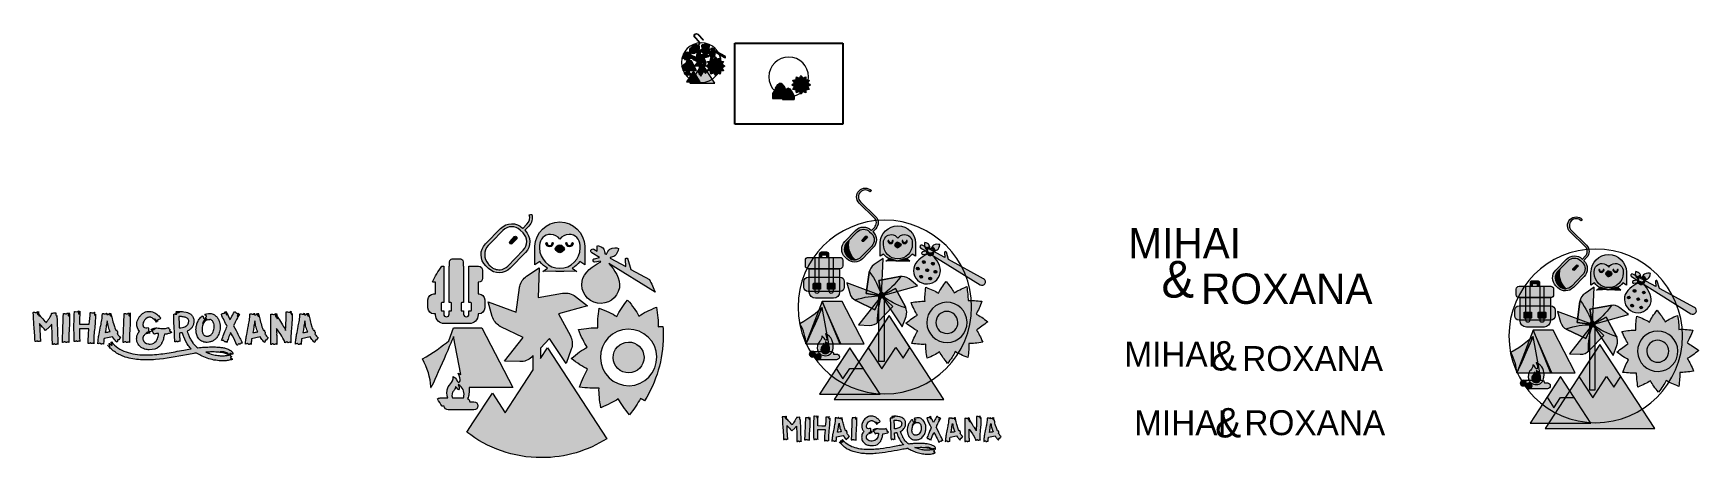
# Model space of a CAD drawing. Header units: inches. Extents: x -2159 to 3042, y -1353 to -29.
import ezdxf

# ---------------------------------------------------------------- set-up
doc = ezdxf.new("R2010")
doc.units = ezdxf.units.IN
doc.header["$MEASUREMENT"] = 0
doc.layers.add('Layer 1', color=7, linetype='Continuous')
picture_1 = doc.add_image_def('image1.png', size_in_pixel=(400, 300))

# ---------------------------------------------------------------- blocks, each defined once
blk = doc.blocks.new('block 3')
at = {"layer": 'Layer 1', "true_color": 0xfcd91d}
h = blk.add_hatch(color=40, dxfattribs=at)
h.dxf.hatch_style = 2
edge = h.paths.add_edge_path()
edge.add_spline(control_points=[(0.5, -131), (-2.5, -128.6), (-5.2, -126.7), (-7.7, -125.4), (-6.2, -123), (-4.8, -120), (-3.4, -116.4), (-7.3, -115.8), (-10.5, -115.5), (-13.3, -115.6), (-13.2, -112.8), (-13.5, -109.5), (-14.1, -105.7), (-17.7, -107.1), (-20.7, -108.5), (-23.1, -110), (-24.4, -107.5), (-26.3, -104.8), (-28.7, -101.8), (-31.1, -104.8), (-33, -107.5), (-34.3, -110), (-36.7, -108.5), (-39.7, -107.1), (-43.3, -105.7), (-43.8, -109.5), (-44.1, -112.8), (-44, -115.6), (-46.8, -115.5), (-50.1, -115.8), (-54, -116.4), (-52.5, -120), (-51.1, -123), (-49.6, -125.4), (-52.1, -126.7), (-54.8, -128.6), (-57.9, -131), (-54.8, -133.4), (-52.1, -135.3), (-49.6, -136.6), (-51.1, -139), (-52.5, -142), (-54, -145.6), (-50.1, -146.1), (-46.8, -146.4), (-44, -146.3), (-44.1, -149.1), (-43.8, -152.4), (-43.3, -156.2), (-39.7, -154.8), (-36.7, -153.4), (-34.3, -151.9), (-33, -154.4), (-31.1, -157.1), (-28.7, -160.2), (-26.3, -157.1), (-24.4, -154.4), (-23.1, -151.9), (-20.7, -153.4), (-17.7, -154.8), (-14.1, -156.2), (-13.5, -152.4), (-13.2, -149.1), (-13.3, -146.3), (-10.5, -146.4), (-7.3, -146.1), (-3.4, -145.6), (-4.8, -142), (-6.2, -139), (-7.7, -136.6), (-5.2, -135.3), (-2.5, -133.4), (0.5, -131)], knot_values=[0, 0, 0, 0, 1, 1, 1, 2, 2, 2, 3, 3, 3, 4, 4, 4, 5, 5, 5, 6, 6, 6, 7, 7, 7, 8, 8, 8, 9, 9, 9, 10, 10, 10, 11, 11, 11, 12, 12, 12, 13, 13, 13, 14, 14, 14, 15, 15, 15, 16, 16, 16, 17, 17, 17, 18, 18, 18, 19, 19, 19, 20, 20, 20, 21, 21, 21, 22, 22, 22, 23, 23, 23, 24, 24, 24, 24], degree=3, periodic=1)
at = {"layer": 'Layer 1', "true_color": 0xb85f18}
h = blk.add_hatch(color=32, dxfattribs=at)
h.dxf.hatch_style = 2
edge = h.paths.add_edge_path()
edge.add_spline(control_points=[(-14.3, -131), (-14.3, -138.9), (-20.8, -145.3), (-28.7, -145.3), (-36.6, -145.3), (-43, -138.9), (-43, -131), (-43, -123.1), (-36.6, -116.6), (-28.7, -116.6), (-20.8, -116.6), (-14.3, -123.1), (-14.3, -131)], knot_values=[0, 0, 0, 0, 1, 1, 1, 2, 2, 2, 3, 3, 3, 4, 4, 4, 4], degree=3, periodic=1)
at = {"layer": 'Layer 1', "true_color": 0x242121}
h = blk.add_hatch(color=179, dxfattribs=at)
h.dxf.hatch_style = 2
edge = h.paths.add_edge_path()
edge.add_spline(control_points=[(-20.8, -131), (-20.8, -135.3), (-24.3, -138.8), (-28.7, -138.8), (-33, -138.8), (-36.5, -135.3), (-36.5, -131), (-36.5, -126.6), (-33, -123.1), (-28.7, -123.1), (-24.3, -123.1), (-20.8, -126.6), (-20.8, -131)], knot_values=[0, 0, 0, 0, 1, 1, 1, 2, 2, 2, 3, 3, 3, 4, 4, 4, 4], degree=3, periodic=1)
at = {"layer": 'Layer 1', "lineweight": 0}
for points, knots in [([(0.5, -131), (-2.5, -128.6), (-5.2, -126.7), (-7.7, -125.4), (-6.2, -123), (-4.8, -120), (-3.4, -116.4), (-7.3, -115.8), (-10.5, -115.5), (-13.3, -115.6), (-13.2, -112.8), (-13.5, -109.5), (-14.1, -105.7), (-17.7, -107.1), (-20.7, -108.5), (-23.1, -110), (-24.4, -107.5), (-26.3, -104.8), (-28.7, -101.8), (-31.1, -104.8), (-33, -107.5), (-34.3, -110), (-36.7, -108.5), (-39.7, -107.1), (-43.3, -105.7), (-43.8, -109.5), (-44.1, -112.8), (-44, -115.6), (-46.8, -115.5), (-50.1, -115.8), (-54, -116.4), (-52.5, -120), (-51.1, -123), (-49.6, -125.4), (-52.1, -126.7), (-54.8, -128.6), (-57.9, -131), (-54.8, -133.4), (-52.1, -135.3), (-49.6, -136.6), (-51.1, -139), (-52.5, -142), (-54, -145.6), (-50.1, -146.1), (-46.8, -146.4), (-44, -146.3), (-44.1, -149.1), (-43.8, -152.4), (-43.3, -156.2), (-39.7, -154.8), (-36.7, -153.4), (-34.3, -151.9), (-33, -154.4), (-31.1, -157.1), (-28.7, -160.2), (-26.3, -157.1), (-24.4, -154.4), (-23.1, -151.9), (-20.7, -153.4), (-17.7, -154.8), (-14.1, -156.2), (-13.5, -152.4), (-13.2, -149.1), (-13.3, -146.3), (-10.5, -146.4), (-7.3, -146.1), (-3.4, -145.6), (-4.8, -142), (-6.2, -139), (-7.7, -136.6), (-5.2, -135.3), (-2.5, -133.4), (0.5, -131)], [0, 0, 0, 0, 1, 1, 1, 2, 2, 2, 3, 3, 3, 4, 4, 4, 5, 5, 5, 6, 6, 6, 7, 7, 7, 8, 8, 8, 9, 9, 9, 10, 10, 10, 11, 11, 11, 12, 12, 12, 13, 13, 13, 14, 14, 14, 15, 15, 15, 16, 16, 16, 17, 17, 17, 18, 18, 18, 19, 19, 19, 20, 20, 20, 21, 21, 21, 22, 22, 22, 23, 23, 23, 24, 24, 24, 24]), ([(-14.3, -131), (-14.3, -138.9), (-20.8, -145.3), (-28.7, -145.3), (-36.6, -145.3), (-43, -138.9), (-43, -131), (-43, -123.1), (-36.6, -116.6), (-28.7, -116.6), (-20.8, -116.6), (-14.3, -123.1), (-14.3, -131)], [0, 0, 0, 0, 1, 1, 1, 2, 2, 2, 3, 3, 3, 4, 4, 4, 4]), ([(-20.8, -131), (-20.8, -135.3), (-24.3, -138.8), (-28.7, -138.8), (-33, -138.8), (-36.5, -135.3), (-36.5, -131), (-36.5, -126.6), (-33, -123.1), (-28.7, -123.1), (-24.3, -123.1), (-20.8, -126.6), (-20.8, -131)], [0, 0, 0, 0, 1, 1, 1, 2, 2, 2, 3, 3, 3, 4, 4, 4, 4])]:
    blk.add_open_spline(points, degree=3, knots=knots, dxfattribs=at)
blk = doc.blocks.new('block 5')
at = {"layer": 'Layer 1', "true_color": 0xe74c3c}
h = blk.add_hatch(color=20, dxfattribs=at)
h.dxf.hatch_style = 2
edge = h.paths.add_edge_path()
edge.add_spline(control_points=[(-76.7, -108.4), (-76.7, -108.4), (-66.1, -103), (-66.1, -103), (-66.1, -103), (-58.8, -117.3), (-58.8, -117.3), (-57.6, -119.6), (-57.5, -122.2), (-58.4, -124.6), (-58.4, -124.6), (-61.4, -132.4), (-61.4, -132.4), (-61.4, -132.4), (-76.7, -108.4), (-76.7, -108.4)], knot_values=[0, 0, 0, 0, 1, 1, 1, 2, 2, 2, 3, 3, 3, 4, 4, 4, 5, 5, 5, 5], degree=3, periodic=1)
at = {"layer": 'Layer 1', "true_color": 0xc0392b}
h = blk.add_hatch(color=22, dxfattribs=at)
h.dxf.hatch_style = 2
edge = h.paths.add_edge_path()
edge.add_spline(control_points=[(-58.8, -117.3), (-58.8, -117.3), (-66.1, -103), (-66.1, -103), (-66.1, -103), (-76.7, -108.4), (-76.7, -108.4), (-70.4, -112.9), (-66, -115.4), (-58.4, -118.1), (-58.5, -117.8), (-58.7, -117.6), (-58.8, -117.3)], knot_values=[0, 0, 0, 0, 1, 1, 1, 2, 2, 2, 3, 3, 3, 4, 4, 4, 4], degree=3, periodic=1)
at = {"layer": 'Layer 1', "lineweight": 0}
for points, knots in [([(-76.7, -108.4), (-76.7, -108.4), (-66.1, -103), (-66.1, -103), (-66.1, -103), (-58.8, -117.3), (-58.8, -117.3), (-57.6, -119.6), (-57.5, -122.2), (-58.4, -124.6), (-58.4, -124.6), (-61.4, -132.4), (-61.4, -132.4), (-61.4, -132.4), (-76.7, -108.4), (-76.7, -108.4)], [0, 0, 0, 0, 1, 1, 1, 2, 2, 2, 3, 3, 3, 4, 4, 4, 5, 5, 5, 5]), ([(-58.8, -117.3), (-58.8, -117.3), (-66.1, -103), (-66.1, -103), (-66.1, -103), (-76.7, -108.4), (-76.7, -108.4), (-70.4, -112.9), (-66, -115.4), (-58.4, -118.1), (-58.5, -117.8), (-58.7, -117.6), (-58.8, -117.3)], [0, 0, 0, 0, 1, 1, 1, 2, 2, 2, 3, 3, 3, 4, 4, 4, 4])]:
    blk.add_open_spline(points, degree=3, knots=knots, dxfattribs=at)
blk = doc.blocks.new('block 6')
at = {"layer": 'Layer 1', "true_color": 0xf39c12}
h = blk.add_hatch(color=42, dxfattribs=at)
h.dxf.hatch_style = 2
edge = h.paths.add_edge_path()
edge.add_spline(control_points=[(-76.7, -108.4), (-76.7, -108.4), (-78.6, -96.7), (-78.6, -96.7), (-78.6, -96.7), (-62.7, -94.1), (-62.7, -94.1), (-60.2, -93.7), (-57.6, -94.4), (-55.6, -96), (-55.6, -96), (-49.2, -101.2), (-49.2, -101.2), (-49.2, -101.2), (-76.7, -108.4), (-76.7, -108.4)], knot_values=[0, 0, 0, 0, 1, 1, 1, 2, 2, 2, 3, 3, 3, 4, 4, 4, 5, 5, 5, 5], degree=3, periodic=1)
at = {"layer": 'Layer 1', "true_color": 0xe67e22}
h = blk.add_hatch(color=30, dxfattribs=at)
h.dxf.hatch_style = 2
edge = h.paths.add_edge_path()
edge.add_spline(control_points=[(-62.7, -94.1), (-62.7, -94.1), (-78.6, -96.7), (-78.6, -96.7), (-78.6, -96.7), (-76.7, -108.4), (-76.7, -108.4), (-70.4, -103.8), (-66.8, -100.4), (-61.9, -94), (-62.1, -94.1), (-62.4, -94.1), (-62.7, -94.1)], knot_values=[0, 0, 0, 0, 1, 1, 1, 2, 2, 2, 3, 3, 3, 4, 4, 4, 4], degree=3, periodic=1)
at = {"layer": 'Layer 1', "lineweight": 0}
for points, knots in [([(-76.7, -108.4), (-76.7, -108.4), (-78.6, -96.7), (-78.6, -96.7), (-78.6, -96.7), (-62.7, -94.1), (-62.7, -94.1), (-60.2, -93.7), (-57.6, -94.4), (-55.6, -96), (-55.6, -96), (-49.2, -101.2), (-49.2, -101.2), (-49.2, -101.2), (-76.7, -108.4), (-76.7, -108.4)], [0, 0, 0, 0, 1, 1, 1, 2, 2, 2, 3, 3, 3, 4, 4, 4, 5, 5, 5, 5]), ([(-62.7, -94.1), (-62.7, -94.1), (-78.6, -96.7), (-78.6, -96.7), (-78.6, -96.7), (-76.7, -108.4), (-76.7, -108.4), (-70.4, -103.8), (-66.8, -100.4), (-61.9, -94), (-62.1, -94.1), (-62.4, -94.1), (-62.7, -94.1)], [0, 0, 0, 0, 1, 1, 1, 2, 2, 2, 3, 3, 3, 4, 4, 4, 4])]:
    blk.add_open_spline(points, degree=3, knots=knots, dxfattribs=at)
blk = doc.blocks.new('block 7')
at = {"layer": 'Layer 1', "true_color": 0x9b59b6}
h = blk.add_hatch(color=193, dxfattribs=at)
h.dxf.hatch_style = 2
edge = h.paths.add_edge_path()
edge.add_spline(control_points=[(-76.7, -108.4), (-76.7, -108.4), (-88.4, -106.6), (-88.4, -106.6), (-88.4, -106.6), (-85.9, -90.7), (-85.9, -90.7), (-85.6, -88.2), (-84.1, -85.9), (-82, -84.5), (-82, -84.5), (-75, -80), (-75, -80), (-75, -80), (-76.7, -108.4), (-76.7, -108.4)], knot_values=[0, 0, 0, 0, 1, 1, 1, 2, 2, 2, 3, 3, 3, 4, 4, 4, 5, 5, 5, 5], degree=3, periodic=1)
at = {"layer": 'Layer 1', "true_color": 0x8e44ad}
h = blk.add_hatch(color=205, dxfattribs=at)
h.dxf.hatch_style = 2
edge = h.paths.add_edge_path()
edge.add_spline(control_points=[(-85.9, -90.7), (-85.9, -90.7), (-88.4, -106.6), (-88.4, -106.6), (-88.4, -106.6), (-76.7, -108.4), (-76.7, -108.4), (-79.2, -101), (-81.2, -96.5), (-85.8, -89.9), (-85.8, -90.1), (-85.9, -90.4), (-85.9, -90.7)], knot_values=[0, 0, 0, 0, 1, 1, 1, 2, 2, 2, 3, 3, 3, 4, 4, 4, 4], degree=3, periodic=1)
at = {"layer": 'Layer 1', "lineweight": 0}
for points, knots in [([(-76.7, -108.4), (-76.7, -108.4), (-88.4, -106.6), (-88.4, -106.6), (-88.4, -106.6), (-85.9, -90.7), (-85.9, -90.7), (-85.6, -88.2), (-84.1, -85.9), (-82, -84.5), (-82, -84.5), (-75, -80), (-75, -80), (-75, -80), (-76.7, -108.4), (-76.7, -108.4)], [0, 0, 0, 0, 1, 1, 1, 2, 2, 2, 3, 3, 3, 4, 4, 4, 5, 5, 5, 5]), ([(-85.9, -90.7), (-85.9, -90.7), (-88.4, -106.6), (-88.4, -106.6), (-88.4, -106.6), (-76.7, -108.4), (-76.7, -108.4), (-79.2, -101), (-81.2, -96.5), (-85.8, -89.9), (-85.8, -90.1), (-85.9, -90.4), (-85.9, -90.7)], [0, 0, 0, 0, 1, 1, 1, 2, 2, 2, 3, 3, 3, 4, 4, 4, 4])]:
    blk.add_open_spline(points, degree=3, knots=knots, dxfattribs=at)
blk = doc.blocks.new('block 8')
at = {"layer": 'Layer 1', "true_color": 0x36d7b7}
h = blk.add_hatch(color=123, dxfattribs=at)
h.dxf.hatch_style = 2
edge = h.paths.add_edge_path()
edge.add_spline(control_points=[(-76.7, -108.4), (-76.7, -108.4), (-82.1, -119), (-82.1, -119), (-82.1, -119), (-96.4, -111.7), (-96.4, -111.7), (-98.7, -110.6), (-100.4, -108.5), (-101, -106.1), (-101, -106.1), (-103.2, -98), (-103.2, -98), (-103.2, -98), (-76.7, -108.4), (-76.7, -108.4)], knot_values=[0, 0, 0, 0, 1, 1, 1, 2, 2, 2, 3, 3, 3, 4, 4, 4, 5, 5, 5, 5], degree=3, periodic=1)
at = {"layer": 'Layer 1', "true_color": 0x1bbc9b}
h = blk.add_hatch(color=122, dxfattribs=at)
h.dxf.hatch_style = 2
edge = h.paths.add_edge_path()
edge.add_spline(control_points=[(-96.4, -111.7), (-96.4, -111.7), (-82.1, -119), (-82.1, -119), (-82.1, -119), (-76.7, -108.4), (-76.7, -108.4), (-84.5, -108.5), (-89.4, -109), (-97.1, -111.3), (-96.9, -111.5), (-96.7, -111.6), (-96.4, -111.7)], knot_values=[0, 0, 0, 0, 1, 1, 1, 2, 2, 2, 3, 3, 3, 4, 4, 4, 4], degree=3, periodic=1)
at = {"layer": 'Layer 1', "lineweight": 0}
for points, knots in [([(-76.7, -108.4), (-76.7, -108.4), (-82.1, -119), (-82.1, -119), (-82.1, -119), (-96.4, -111.7), (-96.4, -111.7), (-98.7, -110.6), (-100.4, -108.5), (-101, -106.1), (-101, -106.1), (-103.2, -98), (-103.2, -98), (-103.2, -98), (-76.7, -108.4), (-76.7, -108.4)], [0, 0, 0, 0, 1, 1, 1, 2, 2, 2, 3, 3, 3, 4, 4, 4, 5, 5, 5, 5]), ([(-96.4, -111.7), (-96.4, -111.7), (-82.1, -119), (-82.1, -119), (-82.1, -119), (-76.7, -108.4), (-76.7, -108.4), (-84.5, -108.5), (-89.4, -109), (-97.1, -111.3), (-96.9, -111.5), (-96.7, -111.6), (-96.4, -111.7)], [0, 0, 0, 0, 1, 1, 1, 2, 2, 2, 3, 3, 3, 4, 4, 4, 4])]:
    blk.add_open_spline(points, degree=3, knots=knots, dxfattribs=at)
blk = doc.blocks.new('block 9')
at = {"layer": 'Layer 1', "true_color": 0x59abe3}
h = blk.add_hatch(color=143, dxfattribs=at)
h.dxf.hatch_style = 2
edge = h.paths.add_edge_path()
edge.add_spline(control_points=[(-76.7, -108.4), (-76.7, -108.4), (-68.3, -116.8), (-68.3, -116.8), (-68.3, -116.8), (-79.6, -128.2), (-79.6, -128.2), (-81.4, -130), (-83.9, -131), (-86.4, -130.8), (-86.4, -130.8), (-94.7, -130.4), (-94.7, -130.4), (-94.7, -130.4), (-76.7, -108.4), (-76.7, -108.4)], knot_values=[0, 0, 0, 0, 1, 1, 1, 2, 2, 2, 3, 3, 3, 4, 4, 4, 5, 5, 5, 5], degree=3, periodic=1)
at = {"layer": 'Layer 1', "true_color": 0x4183d7}
h = blk.add_hatch(color=163, dxfattribs=at)
h.dxf.hatch_style = 2
edge = h.paths.add_edge_path()
edge.add_spline(control_points=[(-79.6, -128.2), (-79.6, -128.2), (-68.3, -116.8), (-68.3, -116.8), (-68.3, -116.8), (-76.7, -108.4), (-76.7, -108.4), (-79, -115.8), (-80, -120.7), (-80.2, -128.7), (-80, -128.6), (-79.8, -128.4), (-79.6, -128.2)], knot_values=[0, 0, 0, 0, 1, 1, 1, 2, 2, 2, 3, 3, 3, 4, 4, 4, 4], degree=3, periodic=1)
at = {"layer": 'Layer 1', "lineweight": 0}
for points, knots in [([(-76.7, -108.4), (-76.7, -108.4), (-68.3, -116.8), (-68.3, -116.8), (-68.3, -116.8), (-79.6, -128.2), (-79.6, -128.2), (-81.4, -130), (-83.9, -131), (-86.4, -130.8), (-86.4, -130.8), (-94.7, -130.4), (-94.7, -130.4), (-94.7, -130.4), (-76.7, -108.4), (-76.7, -108.4)], [0, 0, 0, 0, 1, 1, 1, 2, 2, 2, 3, 3, 3, 4, 4, 4, 5, 5, 5, 5]), ([(-79.6, -128.2), (-79.6, -128.2), (-68.3, -116.8), (-68.3, -116.8), (-68.3, -116.8), (-76.7, -108.4), (-76.7, -108.4), (-79, -115.8), (-80, -120.7), (-80.2, -128.7), (-80, -128.6), (-79.8, -128.4), (-79.6, -128.2)], [0, 0, 0, 0, 1, 1, 1, 2, 2, 2, 3, 3, 3, 4, 4, 4, 4])]:
    blk.add_open_spline(points, degree=3, knots=knots, dxfattribs=at)
blk = doc.blocks.new('block 4')
at = {"layer": 'Layer 1', "true_color": 0x4a4849}
h = blk.add_hatch(color=59, dxfattribs=at)
h.dxf.hatch_style = 2
edge = h.paths.add_edge_path()
edge.add_spline(control_points=[(-74.8, -108.3), (-74.8, -109.5), (-75.7, -110.4), (-76.8, -110.4), (-77.9, -110.4), (-78.8, -109.5), (-78.8, -108.3), (-78.8, -107.2), (-77.9, -106.3), (-76.8, -106.3), (-75.7, -106.3), (-74.8, -107.2), (-74.8, -108.3)], knot_values=[0, 0, 0, 0, 1, 1, 1, 2, 2, 2, 3, 3, 3, 4, 4, 4, 4], degree=3, periodic=1)
h = blk.add_hatch(color=59, dxfattribs=at)
h.dxf.hatch_style = 2
h.paths.add_polyline_path([(-74.8, -158.7), (-78.8, -158.7), (-78.8, -108.3), (-74.8, -108.3)])
at = {"layer": 'Layer 1', "lineweight": 0}
blk.add_lwpolyline([(-74.8, -158.7), (-78.8, -158.7), (-78.8, -108.3), (-74.8, -108.3), (-74.8, -158.7)], dxfattribs=at)
blk.add_open_spline([(-74.8, -108.3), (-74.8, -109.5), (-75.7, -110.4), (-76.8, -110.4), (-77.9, -110.4), (-78.8, -109.5), (-78.8, -108.3), (-78.8, -107.2), (-77.9, -106.3), (-76.8, -106.3), (-75.7, -106.3), (-74.8, -107.2), (-74.8, -108.3)], degree=3, knots=[0, 0, 0, 0, 1, 1, 1, 2, 2, 2, 3, 3, 3, 4, 4, 4, 4], dxfattribs=at)
at = {"layer": 'Layer 1'}
for name in ['block 8', 'block 7', 'block 6', 'block 5', 'block 9']:
    blk.add_blockref(name, (0, 0), dxfattribs=at)
blk = doc.blocks.new('block 10')
at = {"layer": 'Layer 1', "true_color": 0xb1b500}
h = blk.add_hatch(color=62, dxfattribs=at)
h.dxf.hatch_style = 2
edge = h.paths.add_edge_path()
edge.add_spline(control_points=[(-117.9, -118.7), (-117.9, -118.7), (-126.1, -126.1), (-133.8, -130), (-131.1, -135), (-129.7, -139.8), (-129.5, -144.6), (-127.5, -141.1), (-117.9, -118.7), (-117.9, -118.7)], knot_values=[0, 0, 0, 0, 1, 1, 1, 2, 2, 2, 3, 3, 3, 3], degree=3, periodic=1)
at = {"layer": 'Layer 1', "true_color": 0xdbe100}
h = blk.add_hatch(color=52, dxfattribs=at)
h.dxf.hatch_style = 2
h.paths.add_polyline_path([(-117.9, -114.3), (-129.5, -144.6), (-113, -144.6), (-117.9, -118.7)])
at = {"layer": 'Layer 1', "true_color": 0x585a06}
h = blk.add_hatch(color=58, dxfattribs=at)
h.dxf.hatch_style = 2
h.paths.add_polyline_path([(-117.9, -118.7), (-129.5, -144.6), (-113, -144.6)])
at = {"layer": 'Layer 1', "true_color": 0xdbe100}
h = blk.add_hatch(color=52, dxfattribs=at)
h.dxf.hatch_style = 2
h.paths.add_polyline_path([(-117.9, -114.3), (-117.9, -118.7), (-115.6, -144.6), (-104.5, -144.6)])
at = {"layer": 'Layer 1', "true_color": 0xb1b500}
h = blk.add_hatch(color=62, dxfattribs=at)
h.dxf.hatch_style = 2
h.paths.add_polyline_path([(-117.9, -114.3), (-105.4, -144.6), (-87.9, -144.6), (-103.7, -114.3)])
at = {"layer": 'Layer 1', "lineweight": 0}
for points in [[(-117.9, -114.3), (-129.5, -144.6), (-113, -144.6), (-117.9, -118.7), (-117.9, -114.3)], [(-117.9, -118.7), (-129.5, -144.6), (-113, -144.6), (-117.9, -118.7)], [(-117.9, -114.3), (-117.9, -118.7), (-115.6, -144.6), (-104.5, -144.6), (-117.9, -114.3)], [(-117.9, -114.3), (-105.4, -144.6), (-87.9, -144.6), (-103.7, -114.3), (-117.9, -114.3)]]:
    blk.add_lwpolyline(points, dxfattribs=at)
blk.add_open_spline([(-117.9, -118.7), (-117.9, -118.7), (-126.1, -126.1), (-133.8, -130), (-131.1, -135), (-129.7, -139.8), (-129.5, -144.6), (-127.5, -141.1), (-117.9, -118.7), (-117.9, -118.7)], degree=3, knots=[0, 0, 0, 0, 1, 1, 1, 2, 2, 2, 3, 3, 3, 3], dxfattribs=at)
blk = doc.blocks.new('block 12')
at = {"layer": 'Layer 1', "true_color": 0x394646}
h = blk.add_hatch(color=149, dxfattribs=at)
h.dxf.hatch_style = 2
h.paths.add_polyline_path([(-30.8, -184), (-69.9, -124.1), (-109, -184)])
at = {"layer": 'Layer 1', "true_color": 0xe6e6e6}
h = blk.add_hatch(color=254, dxfattribs=at)
h.dxf.hatch_style = 2
h.paths.add_polyline_path([(-55, -146.9), (-69.9, -124.1), (-84.9, -147.1), (-75, -162.1), (-65.2, -146.9), (-60, -154.6)])
at = {"layer": 'Layer 1', "lineweight": 0}
for points in [[(-30.8, -184), (-69.9, -124.1), (-109, -184), (-30.8, -184)], [(-55, -146.9), (-69.9, -124.1), (-84.9, -147.1), (-75, -162.1), (-65.2, -146.9), (-60, -154.6), (-55, -146.9)]]:
    blk.add_lwpolyline(points, dxfattribs=at)
blk = doc.blocks.new('block 13')
at = {"layer": 'Layer 1', "true_color": 0x394646}
h = blk.add_hatch(color=149, dxfattribs=at)
h.dxf.hatch_style = 2
h.paths.add_polyline_path([(-76.4, -180.1), (-97.9, -147.1), (-119.6, -180.1)])
at = {"layer": 'Layer 1', "true_color": 0xe6e6e6}
h = blk.add_hatch(color=254, dxfattribs=at)
h.dxf.hatch_style = 2
h.paths.add_polyline_path([(-97.9, -147.1), (-107.6, -161.8), (-102.8, -169.3), (-98, -161.9), (-88.3, -161.9)])
at = {"layer": 'Layer 1', "lineweight": 0}
for points in [[(-76.4, -180.1), (-97.9, -147.1), (-119.6, -180.1), (-76.4, -180.1)], [(-97.9, -147.1), (-107.6, -161.8), (-102.8, -169.3), (-98, -161.9), (-88.3, -161.9), (-97.9, -147.1)]]:
    blk.add_lwpolyline(points, dxfattribs=at)
blk = doc.blocks.new('block 11')
at = {"layer": 'Layer 1'}
for name in ['block 13', 'block 12']:
    blk.add_blockref(name, (0, 0), dxfattribs=at)
blk = doc.blocks.new('block 15')
at = {"layer": 'Layer 1', "true_color": 0xedb85f}
h = blk.add_hatch(color=31, dxfattribs=at)
h.dxf.hatch_style = 2
edge = h.paths.add_edge_path()
edge.add_spline(control_points=[(-122.5, -153.9), (-122.5, -155), (-123.4, -156), (-124.5, -156), (-125.7, -156), (-126.6, -155), (-126.6, -153.9), (-126.6, -152.8), (-125.7, -151.9), (-124.5, -151.9), (-123.4, -151.9), (-122.5, -152.8), (-122.5, -153.9)], knot_values=[0, 0, 0, 0, 1, 1, 1, 2, 2, 2, 3, 3, 3, 4, 4, 4, 4], degree=3, periodic=1)
at = {"layer": 'Layer 1', "true_color": 0xb06849}
h = blk.add_hatch(color=25, dxfattribs=at)
h.dxf.hatch_style = 2
edge = h.paths.add_edge_path()
edge.add_spline(control_points=[(-111.5, -156), (-111.5, -156), (-124.5, -156), (-124.5, -156), (-125.6, -156), (-126.5, -155), (-126.5, -153.9), (-126.5, -153.9), (-126.5, -153.9), (-126.5, -153.9), (-126.5, -152.8), (-125.6, -151.9), (-124.5, -151.9), (-124.5, -151.9), (-111.5, -151.9), (-111.5, -151.9), (-110.4, -151.9), (-109.4, -152.8), (-109.4, -153.9), (-109.4, -153.9), (-109.4, -153.9), (-109.4, -153.9), (-109.4, -155), (-110.4, -156), (-111.5, -156)], knot_values=[0, 0, 0, 0, 1, 1, 1, 2, 2, 2, 3, 3, 3, 4, 4, 4, 5, 5, 5, 6, 6, 6, 7, 7, 7, 8, 8, 8, 8], degree=3, periodic=1)
at = {"layer": 'Layer 1', "lineweight": 0}
for points, knots in [([(-122.5, -153.9), (-122.5, -155), (-123.4, -156), (-124.5, -156), (-125.7, -156), (-126.6, -155), (-126.6, -153.9), (-126.6, -152.8), (-125.7, -151.9), (-124.5, -151.9), (-123.4, -151.9), (-122.5, -152.8), (-122.5, -153.9)], [0, 0, 0, 0, 1, 1, 1, 2, 2, 2, 3, 3, 3, 4, 4, 4, 4]), ([(-111.5, -156), (-111.5, -156), (-124.5, -156), (-124.5, -156), (-125.6, -156), (-126.5, -155), (-126.5, -153.9), (-126.5, -153.9), (-126.5, -153.9), (-126.5, -153.9), (-126.5, -152.8), (-125.6, -151.9), (-124.5, -151.9), (-124.5, -151.9), (-111.5, -151.9), (-111.5, -151.9), (-110.4, -151.9), (-109.4, -152.8), (-109.4, -153.9), (-109.4, -153.9), (-109.4, -153.9), (-109.4, -153.9), (-109.4, -155), (-110.4, -156), (-111.5, -156)], [0, 0, 0, 0, 1, 1, 1, 2, 2, 2, 3, 3, 3, 4, 4, 4, 5, 5, 5, 6, 6, 6, 7, 7, 7, 8, 8, 8, 8])]:
    blk.add_open_spline(points, degree=3, knots=knots, dxfattribs=at)
blk = doc.blocks.new('block 16')
at = {"layer": 'Layer 1', "true_color": 0xe65f41}
h = blk.add_hatch(color=13, dxfattribs=at)
h.dxf.hatch_style = 2
edge = h.paths.add_edge_path()
edge.add_spline(control_points=[(-115.3, -139.2), (-110.7, -141.5), (-109.3, -145.1), (-109.9, -149.7), (-110.3, -153.1), (-112.2, -155), (-115.2, -155), (-118.1, -155), (-120.8, -153.4), (-121.1, -149.6), (-121.3, -146.5), (-119.8, -145.4), (-119.3, -144.7), (-118.7, -144), (-117.6, -142.6), (-117.8, -140.9), (-116.2, -141.8), (-116, -143.4), (-115.4, -143.8), (-114.8, -144.4), (-113.4, -143), (-115.3, -139.2)], knot_values=[0, 0, 0, 0, 1, 1, 1, 2, 2, 2, 3, 3, 3, 4, 4, 4, 5, 5, 5, 6, 6, 6, 7, 7, 7, 7], degree=3, periodic=1)
at = {"layer": 'Layer 1', "true_color": 0xffd54e}
h = blk.add_hatch(color=41, dxfattribs=at)
h.dxf.hatch_style = 2
edge = h.paths.add_edge_path()
edge.add_spline(control_points=[(-115.4, -145.1), (-112.9, -146.4), (-112.1, -148.3), (-112.4, -150.8), (-112.7, -152.6), (-113.7, -153.7), (-115.3, -153.7), (-116.9, -153.7), (-118.4, -152.8), (-118.5, -150.7), (-118.6, -149.1), (-117.8, -148.5), (-117.5, -148.1), (-117.2, -147.7), (-116.6, -147), (-116.7, -146), (-115.8, -146.5), (-115.7, -147.4), (-115.4, -147.6), (-115.1, -147.9), (-114.3, -147.2), (-115.4, -145.1)], knot_values=[0, 0, 0, 0, 1, 1, 1, 2, 2, 2, 3, 3, 3, 4, 4, 4, 5, 5, 5, 6, 6, 6, 7, 7, 7, 7], degree=3, periodic=1)
at = {"layer": 'Layer 1', "lineweight": 0}
for points in [[(-115.3, -139.2), (-110.7, -141.5), (-109.3, -145.1), (-109.9, -149.7), (-110.3, -153.1), (-112.2, -155), (-115.2, -155), (-118.1, -155), (-120.8, -153.4), (-121.1, -149.6), (-121.3, -146.5), (-119.8, -145.4), (-119.3, -144.7), (-118.7, -144), (-117.6, -142.6), (-117.8, -140.9), (-116.2, -141.8), (-116, -143.4), (-115.4, -143.8), (-114.8, -144.4), (-113.4, -143), (-115.3, -139.2)], [(-115.4, -145.1), (-112.9, -146.4), (-112.1, -148.3), (-112.4, -150.8), (-112.7, -152.6), (-113.7, -153.7), (-115.3, -153.7), (-116.9, -153.7), (-118.4, -152.8), (-118.5, -150.7), (-118.6, -149.1), (-117.8, -148.5), (-117.5, -148.1), (-117.2, -147.7), (-116.6, -147), (-116.7, -146), (-115.8, -146.5), (-115.7, -147.4), (-115.4, -147.6), (-115.1, -147.9), (-114.3, -147.2), (-115.4, -145.1)]]:
    blk.add_open_spline(points, degree=3, knots=[0, 0, 0, 0, 1, 1, 1, 2, 2, 2, 3, 3, 3, 4, 4, 4, 5, 5, 5, 6, 6, 6, 7, 7, 7, 7], dxfattribs=at)
blk = doc.blocks.new('block 17')
at = {"layer": 'Layer 1', "true_color": 0xedb85f}
h = blk.add_hatch(color=31, dxfattribs=at)
h.dxf.hatch_style = 2
edge = h.paths.add_edge_path()
edge.add_spline(control_points=[(-118.4, -155.9), (-118.4, -157), (-119.3, -157.9), (-120.4, -157.9), (-121.5, -157.9), (-122.5, -157), (-122.5, -155.9), (-122.5, -154.7), (-121.5, -153.8), (-120.4, -153.8), (-119.3, -153.8), (-118.4, -154.7), (-118.4, -155.9)], knot_values=[0, 0, 0, 0, 1, 1, 1, 2, 2, 2, 3, 3, 3, 4, 4, 4, 4], degree=3, periodic=1)
at = {"layer": 'Layer 1', "true_color": 0xb06849}
h = blk.add_hatch(color=25, dxfattribs=at)
h.dxf.hatch_style = 2
edge = h.paths.add_edge_path()
edge.add_spline(control_points=[(-107.4, -157.9), (-107.4, -157.9), (-120.4, -157.9), (-120.4, -157.9), (-121.5, -157.9), (-122.4, -157), (-122.4, -155.9), (-122.4, -155.9), (-122.4, -155.9), (-122.4, -155.9), (-122.4, -154.7), (-121.5, -153.8), (-120.4, -153.8), (-120.4, -153.8), (-107.4, -153.8), (-107.4, -153.8), (-106.2, -153.8), (-105.3, -154.7), (-105.3, -155.9), (-105.3, -155.9), (-105.3, -155.9), (-105.3, -155.9), (-105.3, -157), (-106.2, -157.9), (-107.4, -157.9)], knot_values=[0, 0, 0, 0, 1, 1, 1, 2, 2, 2, 3, 3, 3, 4, 4, 4, 5, 5, 5, 6, 6, 6, 7, 7, 7, 8, 8, 8, 8], degree=3, periodic=1)
at = {"layer": 'Layer 1', "lineweight": 0}
for points, knots in [([(-118.4, -155.9), (-118.4, -157), (-119.3, -157.9), (-120.4, -157.9), (-121.5, -157.9), (-122.5, -157), (-122.5, -155.9), (-122.5, -154.7), (-121.5, -153.8), (-120.4, -153.8), (-119.3, -153.8), (-118.4, -154.7), (-118.4, -155.9)], [0, 0, 0, 0, 1, 1, 1, 2, 2, 2, 3, 3, 3, 4, 4, 4, 4]), ([(-107.4, -157.9), (-107.4, -157.9), (-120.4, -157.9), (-120.4, -157.9), (-121.5, -157.9), (-122.4, -157), (-122.4, -155.9), (-122.4, -155.9), (-122.4, -155.9), (-122.4, -155.9), (-122.4, -154.7), (-121.5, -153.8), (-120.4, -153.8), (-120.4, -153.8), (-107.4, -153.8), (-107.4, -153.8), (-106.2, -153.8), (-105.3, -154.7), (-105.3, -155.9), (-105.3, -155.9), (-105.3, -155.9), (-105.3, -155.9), (-105.3, -157), (-106.2, -157.9), (-107.4, -157.9)], [0, 0, 0, 0, 1, 1, 1, 2, 2, 2, 3, 3, 3, 4, 4, 4, 5, 5, 5, 6, 6, 6, 7, 7, 7, 8, 8, 8, 8])]:
    blk.add_open_spline(points, degree=3, knots=knots, dxfattribs=at)
blk = doc.blocks.new('block 14')
at = {"layer": 'Layer 1'}
for name in ['block 15', 'block 17', 'block 16']:
    blk.add_blockref(name, (0, 0), dxfattribs=at)
blk = doc.blocks.new('block 19')
at = {"layer": 'Layer 1', "true_color": 0xeb4c2d}
h = blk.add_hatch(color=20, dxfattribs=at)
h.dxf.hatch_style = 2
h.paths.add_polyline_path([(-125.7, -111.7), (-122.9, -109.7), (-117.1, -111.3)])
h = blk.add_hatch(color=20, dxfattribs=at)
h.dxf.hatch_style = 2
h.paths.add_polyline_path([(-108.4, -111.7), (-111.2, -109.7), (-117.1, -111.3)])
at = {"layer": 'Layer 1', "lineweight": 0}
for points in [[(-125.7, -111.7), (-122.9, -109.7), (-117.1, -111.3), (-125.7, -111.7)], [(-108.4, -111.7), (-111.2, -109.7), (-117.1, -111.3), (-108.4, -111.7)]]:
    blk.add_lwpolyline(points, dxfattribs=at)
blk = doc.blocks.new('block 21')
at = {"layer": 'Layer 1', "true_color": 0x4b403d}
h = blk.add_hatch(color=49, dxfattribs=at)
h.dxf.hatch_style = 2
edge = h.paths.add_edge_path()
edge.add_spline(control_points=[(-122.3, -99.1), (-123.3, -99.1), (-124.1, -98.3), (-124.1, -97.2), (-124.1, -97.1), (-124, -96.9), (-123.8, -96.9), (-123.6, -96.9), (-123.5, -97.1), (-123.5, -97.2), (-123.5, -97.9), (-122.9, -98.5), (-122.3, -98.5), (-121.6, -98.5), (-121, -97.9), (-121, -97.2), (-121, -97.1), (-120.9, -96.9), (-120.7, -96.9), (-120.5, -96.9), (-120.4, -97.1), (-120.4, -97.2), (-120.4, -98.3), (-121.2, -99.1), (-122.3, -99.1)], knot_values=[0, 0, 0, 0, 1, 1, 1, 2, 2, 2, 3, 3, 3, 4, 4, 4, 5, 5, 5, 6, 6, 6, 7, 7, 7, 8, 8, 8, 8], degree=3, periodic=1)
at = {"layer": 'Layer 1', "lineweight": 0}
blk.add_open_spline([(-122.3, -99.1), (-123.3, -99.1), (-124.1, -98.3), (-124.1, -97.2), (-124.1, -97.1), (-124, -96.9), (-123.8, -96.9), (-123.6, -96.9), (-123.5, -97.1), (-123.5, -97.2), (-123.5, -97.9), (-122.9, -98.5), (-122.3, -98.5), (-121.6, -98.5), (-121, -97.9), (-121, -97.2), (-121, -97.1), (-120.9, -96.9), (-120.7, -96.9), (-120.5, -96.9), (-120.4, -97.1), (-120.4, -97.2), (-120.4, -98.3), (-121.2, -99.1), (-122.3, -99.1)], degree=3, knots=[0, 0, 0, 0, 1, 1, 1, 2, 2, 2, 3, 3, 3, 4, 4, 4, 5, 5, 5, 6, 6, 6, 7, 7, 7, 8, 8, 8, 8], dxfattribs=at)
blk = doc.blocks.new('block 22')
at = {"layer": 'Layer 1', "true_color": 0x4b403d}
h = blk.add_hatch(color=49, dxfattribs=at)
h.dxf.hatch_style = 2
edge = h.paths.add_edge_path()
edge.add_spline(control_points=[(-112.2, -99.1), (-113.2, -99.1), (-114.1, -98.3), (-114.1, -97.2), (-114.1, -97.1), (-113.9, -96.9), (-113.7, -96.9), (-113.6, -96.9), (-113.4, -97.1), (-113.4, -97.2), (-113.4, -97.9), (-112.9, -98.5), (-112.2, -98.5), (-111.5, -98.5), (-111, -97.9), (-111, -97.2), (-111, -97.1), (-110.8, -96.9), (-110.7, -96.9), (-110.5, -96.9), (-110.3, -97.1), (-110.3, -97.2), (-110.3, -98.3), (-111.2, -99.1), (-112.2, -99.1)], knot_values=[0, 0, 0, 0, 1, 1, 1, 2, 2, 2, 3, 3, 3, 4, 4, 4, 5, 5, 5, 6, 6, 6, 7, 7, 7, 8, 8, 8, 8], degree=3, periodic=1)
at = {"layer": 'Layer 1', "lineweight": 0}
blk.add_open_spline([(-112.2, -99.1), (-113.2, -99.1), (-114.1, -98.3), (-114.1, -97.2), (-114.1, -97.1), (-113.9, -96.9), (-113.7, -96.9), (-113.6, -96.9), (-113.4, -97.1), (-113.4, -97.2), (-113.4, -97.9), (-112.9, -98.5), (-112.2, -98.5), (-111.5, -98.5), (-111, -97.9), (-111, -97.2), (-111, -97.1), (-110.8, -96.9), (-110.7, -96.9), (-110.5, -96.9), (-110.3, -97.1), (-110.3, -97.2), (-110.3, -98.3), (-111.2, -99.1), (-112.2, -99.1)], degree=3, knots=[0, 0, 0, 0, 1, 1, 1, 2, 2, 2, 3, 3, 3, 4, 4, 4, 5, 5, 5, 6, 6, 6, 7, 7, 7, 8, 8, 8, 8], dxfattribs=at)
blk = doc.blocks.new('block 20')
at = {"layer": 'Layer 1', "true_color": 0xf8f7ca}
h = blk.add_hatch(color=7, dxfattribs=at)
h.dxf.hatch_style = 2
edge = h.paths.add_edge_path()
edge.add_spline(control_points=[(-106.7, -98.4), (-106.7, -95.3), (-109.3, -92.7), (-112.4, -92.7), (-114.3, -92.7), (-116.1, -93.7), (-117.1, -95.3), (-118.1, -93.7), (-119.8, -92.7), (-121.8, -92.7), (-124.9, -92.7), (-127.4, -95.3), (-127.4, -98.4), (-127.4, -98.8), (-127.4, -99.6), (-127.4, -99.6), (-127.4, -105.3), (-122.8, -110), (-117.1, -110), (-111.4, -110), (-106.7, -105.3), (-106.7, -99.6), (-106.7, -99.6), (-106.7, -98.8), (-106.7, -98.4)], knot_values=[0, 0, 0, 0, 1, 1, 1, 2, 2, 2, 3, 3, 3, 4, 4, 4, 5, 5, 5, 6, 6, 6, 7, 7, 7, 8, 8, 8, 8], degree=3, periodic=1)
at = {"layer": 'Layer 1', "true_color": 0xc74128}
h = blk.add_hatch(color=22, dxfattribs=at)
h.dxf.hatch_style = 2
edge = h.paths.add_edge_path()
edge.add_spline(control_points=[(-117.1, -98.1), (-117.1, -98.1), (-117.1, -100.8), (-117.1, -102.1), (-117.5, -102.1), (-119, -101.3), (-119.4, -100), (-119, -99), (-118.3, -98.2), (-117.1, -98.1)], knot_values=[0, 0, 0, 0, 1, 1, 1, 2, 2, 2, 3, 3, 3, 3], degree=3, periodic=1)
at = {"layer": 'Layer 1', "true_color": 0xeb4c2d}
h = blk.add_hatch(color=20, dxfattribs=at)
h.dxf.hatch_style = 2
edge = h.paths.add_edge_path()
edge.add_spline(control_points=[(-117.1, -98.1), (-117.1, -98.1), (-117.1, -100.8), (-117.1, -102.1), (-116.6, -102.1), (-115.2, -101.3), (-114.8, -100), (-115.2, -99), (-115.9, -98.2), (-117.1, -98.1)], knot_values=[0, 0, 0, 0, 1, 1, 1, 2, 2, 2, 3, 3, 3, 3], degree=3, periodic=1)
at = {"layer": 'Layer 1', "lineweight": 0}
for points, knots in [([(-106.7, -98.4), (-106.7, -95.3), (-109.3, -92.7), (-112.4, -92.7), (-114.3, -92.7), (-116.1, -93.7), (-117.1, -95.3), (-118.1, -93.7), (-119.8, -92.7), (-121.8, -92.7), (-124.9, -92.7), (-127.4, -95.3), (-127.4, -98.4), (-127.4, -98.8), (-127.4, -99.6), (-127.4, -99.6), (-127.4, -105.3), (-122.8, -110), (-117.1, -110), (-111.4, -110), (-106.7, -105.3), (-106.7, -99.6), (-106.7, -99.6), (-106.7, -98.8), (-106.7, -98.4)], [0, 0, 0, 0, 1, 1, 1, 2, 2, 2, 3, 3, 3, 4, 4, 4, 5, 5, 5, 6, 6, 6, 7, 7, 7, 8, 8, 8, 8]), ([(-117.1, -98.1), (-117.1, -98.1), (-117.1, -100.8), (-117.1, -102.1), (-117.5, -102.1), (-119, -101.3), (-119.4, -100), (-119, -99), (-118.3, -98.2), (-117.1, -98.1)], [0, 0, 0, 0, 1, 1, 1, 2, 2, 2, 3, 3, 3, 3]), ([(-117.1, -98.1), (-117.1, -98.1), (-117.1, -100.8), (-117.1, -102.1), (-116.6, -102.1), (-115.2, -101.3), (-114.8, -100), (-115.2, -99), (-115.9, -98.2), (-117.1, -98.1)], [0, 0, 0, 0, 1, 1, 1, 2, 2, 2, 3, 3, 3, 3])]:
    blk.add_open_spline(points, degree=3, knots=knots, dxfattribs=at)
at = {"layer": 'Layer 1'}
for name in ['block 21', 'block 22']:
    blk.add_blockref(name, (0, 0), dxfattribs=at)
blk = doc.blocks.new('block 18')
at = {"layer": 'Layer 1', "true_color": 0x6d5e59}
h = blk.add_hatch(color=251, dxfattribs=at)
h.dxf.hatch_style = 2
edge = h.paths.add_edge_path()
edge.add_spline(control_points=[(-104.4, -98.8), (-104.6, -91.9), (-110.2, -86.4), (-117.1, -86.4), (-124, -86.4), (-129.6, -91.9), (-129.7, -98.8), (-129.7, -98.8), (-129.7, -98.8), (-129.7, -98.8), (-129.7, -98.8), (-129.7, -108.2), (-129.7, -108.2), (-129.7, -108.2), (-127.2, -106.6), (-127.2, -106.6), (-124.9, -109.7), (-121.2, -111.7), (-117.1, -111.7), (-112.9, -111.7), (-109.2, -109.7), (-106.9, -106.6), (-106.9, -106.6), (-104.4, -108.2), (-104.4, -108.2), (-104.4, -108.2), (-104.4, -98.8), (-104.4, -98.8), (-104.4, -98.8), (-104.4, -98.8), (-104.4, -98.8)], knot_values=[0, 0, 0, 0, 1, 1, 1, 2, 2, 2, 3, 3, 3, 4, 4, 4, 5, 5, 5, 6, 6, 6, 7, 7, 7, 8, 8, 8, 9, 9, 9, 10, 10, 10, 10], degree=3, periodic=1)
at = {"layer": 'Layer 1', "lineweight": 0}
blk.add_lwpolyline([(-117.4, -111.7), (-123.1, -109.6)], dxfattribs=at)
blk.add_open_spline([(-104.4, -98.8), (-104.6, -91.9), (-110.2, -86.4), (-117.1, -86.4), (-124, -86.4), (-129.6, -91.9), (-129.7, -98.8), (-129.7, -98.8), (-129.7, -98.8), (-129.7, -98.8), (-129.7, -98.8), (-129.7, -108.2), (-129.7, -108.2), (-129.7, -108.2), (-127.2, -106.6), (-127.2, -106.6), (-124.9, -109.7), (-121.2, -111.7), (-117.1, -111.7), (-112.9, -111.7), (-109.2, -109.7), (-106.9, -106.6), (-106.9, -106.6), (-104.4, -108.2), (-104.4, -108.2), (-104.4, -108.2), (-104.4, -98.8), (-104.4, -98.8), (-104.4, -98.8), (-104.4, -98.8), (-104.4, -98.8)], degree=3, knots=[0, 0, 0, 0, 1, 1, 1, 2, 2, 2, 3, 3, 3, 4, 4, 4, 5, 5, 5, 6, 6, 6, 7, 7, 7, 8, 8, 8, 9, 9, 9, 10, 10, 10, 10], dxfattribs=at)
at = {"layer": 'Layer 1'}
for name in ['block 20', 'block 19']:
    blk.add_blockref(name, (0, 0), dxfattribs=at)
blk = doc.blocks.new('block 25')
at = {"layer": 'Layer 1', "true_color": 0xbdc2c5}
h = blk.add_hatch(color=9, dxfattribs=at)
h.dxf.hatch_style = 2
edge = h.paths.add_edge_path()
edge.add_spline(control_points=[(-62.8, -86.1), (-62.8, -86.1), (-65.7, -86.1), (-65.7, -86.1), (-66.3, -86.1), (-66.7, -85.7), (-66.7, -85.1), (-66.7, -85.1), (-66.7, -83.2), (-66.7, -83.2), (-66.7, -82.6), (-66.3, -82.2), (-65.7, -82.2), (-65.7, -82.2), (-62.8, -82.2), (-62.8, -82.2), (-62.3, -82.2), (-61.8, -82.6), (-61.8, -83.2), (-61.8, -83.2), (-61.8, -85.1), (-61.8, -85.1), (-61.8, -85.7), (-62.3, -86.1), (-62.8, -86.1)], knot_values=[0, 0, 0, 0, 1, 1, 1, 2, 2, 2, 3, 3, 3, 4, 4, 4, 5, 5, 5, 6, 6, 6, 7, 7, 7, 8, 8, 8, 8], degree=3, periodic=1)
at = {"layer": 'Layer 1', "true_color": 0xffd54e}
h = blk.add_hatch(color=41, dxfattribs=at)
h.dxf.hatch_style = 2
edge = h.paths.add_edge_path()
edge.add_spline(control_points=[(-64.3, -88.9), (-64.3, -88.9), (-64.3, -88.9), (-64.3, -88.9), (-65, -88.9), (-65.5, -88.3), (-65.5, -87.6), (-65.5, -87.6), (-65.5, -65.1), (-65.5, -65.1), (-65.5, -65.1), (-63, -65.1), (-63, -65.1), (-63, -65.1), (-63, -87.6), (-63, -87.6), (-63, -88.3), (-63.6, -88.9), (-64.3, -88.9)], knot_values=[0, 0, 0, 0, 1, 1, 1, 2, 2, 2, 3, 3, 3, 4, 4, 4, 5, 5, 5, 6, 6, 6, 6], degree=3, periodic=1)
at = {"layer": 'Layer 1', "lineweight": 0}
for points, knots in [([(-62.8, -86.1), (-62.8, -86.1), (-65.7, -86.1), (-65.7, -86.1), (-66.3, -86.1), (-66.7, -85.7), (-66.7, -85.1), (-66.7, -85.1), (-66.7, -83.2), (-66.7, -83.2), (-66.7, -82.6), (-66.3, -82.2), (-65.7, -82.2), (-65.7, -82.2), (-62.8, -82.2), (-62.8, -82.2), (-62.3, -82.2), (-61.8, -82.6), (-61.8, -83.2), (-61.8, -83.2), (-61.8, -85.1), (-61.8, -85.1), (-61.8, -85.7), (-62.3, -86.1), (-62.8, -86.1)], [0, 0, 0, 0, 1, 1, 1, 2, 2, 2, 3, 3, 3, 4, 4, 4, 5, 5, 5, 6, 6, 6, 7, 7, 7, 8, 8, 8, 8]), ([(-64.3, -88.9), (-64.3, -88.9), (-64.3, -88.9), (-64.3, -88.9), (-65, -88.9), (-65.5, -88.3), (-65.5, -87.6), (-65.5, -87.6), (-65.5, -65.1), (-65.5, -65.1), (-65.5, -65.1), (-63, -65.1), (-63, -65.1), (-63, -65.1), (-63, -87.6), (-63, -87.6), (-63, -88.3), (-63.6, -88.9), (-64.3, -88.9)], [0, 0, 0, 0, 1, 1, 1, 2, 2, 2, 3, 3, 3, 4, 4, 4, 5, 5, 5, 6, 6, 6, 6])]:
    blk.add_open_spline(points, degree=3, knots=knots, dxfattribs=at)
blk = doc.blocks.new('block 26')
at = {"layer": 'Layer 1', "true_color": 0xbdc2c5}
h = blk.add_hatch(color=9, dxfattribs=at)
h.dxf.hatch_style = 2
edge = h.paths.add_edge_path()
edge.add_spline(control_points=[(-53.5, -86.1), (-53.5, -86.1), (-56.3, -86.1), (-56.3, -86.1), (-56.9, -86.1), (-57.3, -85.7), (-57.3, -85.1), (-57.3, -85.1), (-57.3, -83.2), (-57.3, -83.2), (-57.3, -82.6), (-56.9, -82.2), (-56.3, -82.2), (-56.3, -82.2), (-53.5, -82.2), (-53.5, -82.2), (-52.9, -82.2), (-52.5, -82.6), (-52.5, -83.2), (-52.5, -83.2), (-52.5, -85.1), (-52.5, -85.1), (-52.5, -85.7), (-52.9, -86.1), (-53.5, -86.1)], knot_values=[0, 0, 0, 0, 1, 1, 1, 2, 2, 2, 3, 3, 3, 4, 4, 4, 5, 5, 5, 6, 6, 6, 7, 7, 7, 8, 8, 8, 8], degree=3, periodic=1)
at = {"layer": 'Layer 1', "true_color": 0xffd54e}
h = blk.add_hatch(color=41, dxfattribs=at)
h.dxf.hatch_style = 2
edge = h.paths.add_edge_path()
edge.add_spline(control_points=[(-54.9, -88.9), (-54.9, -88.9), (-54.9, -88.9), (-54.9, -88.9), (-55.6, -88.9), (-56.2, -88.3), (-56.2, -87.6), (-56.2, -87.6), (-56.2, -65.1), (-56.2, -65.1), (-56.2, -65.1), (-53.6, -65.1), (-53.6, -65.1), (-53.6, -65.1), (-53.6, -87.6), (-53.6, -87.6), (-53.6, -88.3), (-54.2, -88.9), (-54.9, -88.9)], knot_values=[0, 0, 0, 0, 1, 1, 1, 2, 2, 2, 3, 3, 3, 4, 4, 4, 5, 5, 5, 6, 6, 6, 6], degree=3, periodic=1)
at = {"layer": 'Layer 1', "lineweight": 0}
for points, knots in [([(-53.5, -86.1), (-53.5, -86.1), (-56.3, -86.1), (-56.3, -86.1), (-56.9, -86.1), (-57.3, -85.7), (-57.3, -85.1), (-57.3, -85.1), (-57.3, -83.2), (-57.3, -83.2), (-57.3, -82.6), (-56.9, -82.2), (-56.3, -82.2), (-56.3, -82.2), (-53.5, -82.2), (-53.5, -82.2), (-52.9, -82.2), (-52.5, -82.6), (-52.5, -83.2), (-52.5, -83.2), (-52.5, -85.1), (-52.5, -85.1), (-52.5, -85.7), (-52.9, -86.1), (-53.5, -86.1)], [0, 0, 0, 0, 1, 1, 1, 2, 2, 2, 3, 3, 3, 4, 4, 4, 5, 5, 5, 6, 6, 6, 7, 7, 7, 8, 8, 8, 8]), ([(-54.9, -88.9), (-54.9, -88.9), (-54.9, -88.9), (-54.9, -88.9), (-55.6, -88.9), (-56.2, -88.3), (-56.2, -87.6), (-56.2, -87.6), (-56.2, -65.1), (-56.2, -65.1), (-56.2, -65.1), (-53.6, -65.1), (-53.6, -65.1), (-53.6, -65.1), (-53.6, -87.6), (-53.6, -87.6), (-53.6, -88.3), (-54.2, -88.9), (-54.9, -88.9)], [0, 0, 0, 0, 1, 1, 1, 2, 2, 2, 3, 3, 3, 4, 4, 4, 5, 5, 5, 6, 6, 6, 6])]:
    blk.add_open_spline(points, degree=3, knots=knots, dxfattribs=at)
blk = doc.blocks.new('block 24')
at = {"layer": 'Layer 1'}
for name in ['block 25', 'block 26']:
    blk.add_blockref(name, (0, 0), dxfattribs=at)
blk = doc.blocks.new('block 27')
at = {"layer": 'Layer 1', "true_color": 0xbdc2c5}
h = blk.add_hatch(color=9, dxfattribs=at)
h.dxf.hatch_style = 2
edge = h.paths.add_edge_path()
edge.add_spline(control_points=[(-56.4, -65.1), (-56.4, -65.1), (-58, -65.1), (-58, -65.1), (-58, -65.1), (-58, -63.7), (-58, -63.7), (-58, -63.4), (-58.2, -63.3), (-58.4, -63.3), (-58.4, -63.3), (-60.8, -63.3), (-60.8, -63.3), (-61, -63.3), (-61.2, -63.4), (-61.2, -63.7), (-61.2, -63.7), (-61.2, -65.1), (-61.2, -65.1), (-61.2, -65.1), (-62.8, -65.1), (-62.8, -65.1), (-62.8, -65.1), (-62.8, -62.9), (-62.8, -62.9), (-62.8, -62.2), (-62.2, -61.6), (-61.5, -61.6), (-61.5, -61.6), (-57.7, -61.6), (-57.7, -61.6), (-56.9, -61.6), (-56.4, -62.2), (-56.4, -62.9), (-56.4, -62.9), (-56.4, -65.1), (-56.4, -65.1)], knot_values=[0, 0, 0, 0, 1, 1, 1, 2, 2, 2, 3, 3, 3, 4, 4, 4, 5, 5, 5, 6, 6, 6, 7, 7, 7, 8, 8, 8, 9, 9, 9, 10, 10, 10, 11, 11, 11, 12, 12, 12, 12], degree=3, periodic=1)
at = {"layer": 'Layer 1', "lineweight": 0}
blk.add_open_spline([(-56.4, -65.1), (-56.4, -65.1), (-58, -65.1), (-58, -65.1), (-58, -65.1), (-58, -63.7), (-58, -63.7), (-58, -63.4), (-58.2, -63.3), (-58.4, -63.3), (-58.4, -63.3), (-60.8, -63.3), (-60.8, -63.3), (-61, -63.3), (-61.2, -63.4), (-61.2, -63.7), (-61.2, -63.7), (-61.2, -65.1), (-61.2, -65.1), (-61.2, -65.1), (-62.8, -65.1), (-62.8, -65.1), (-62.8, -65.1), (-62.8, -62.9), (-62.8, -62.9), (-62.8, -62.2), (-62.2, -61.6), (-61.5, -61.6), (-61.5, -61.6), (-57.7, -61.6), (-57.7, -61.6), (-56.9, -61.6), (-56.4, -62.2), (-56.4, -62.9), (-56.4, -62.9), (-56.4, -65.1), (-56.4, -65.1)], degree=3, knots=[0, 0, 0, 0, 1, 1, 1, 2, 2, 2, 3, 3, 3, 4, 4, 4, 5, 5, 5, 6, 6, 6, 7, 7, 7, 8, 8, 8, 9, 9, 9, 10, 10, 10, 11, 11, 11, 12, 12, 12, 12], dxfattribs=at)
blk = doc.blocks.new('block 23')
at = {"layer": 'Layer 1', "true_color": 0xe65f41}
h = blk.add_hatch(color=13, dxfattribs=at)
h.dxf.hatch_style = 2
edge = h.paths.add_edge_path()
edge.add_spline(control_points=[(-48.2, -87.5), (-48.2, -87.5), (-71, -87.5), (-71, -87.5), (-72.1, -87.5), (-73, -86.6), (-73, -85.5), (-73, -85.5), (-73, -80.1), (-73, -80.1), (-73, -79), (-72.1, -78.1), (-71, -78.1), (-71, -78.1), (-48.2, -78.1), (-48.2, -78.1), (-47.1, -78.1), (-46.2, -79), (-46.2, -80.1), (-46.2, -80.1), (-46.2, -85.5), (-46.2, -85.5), (-46.2, -86.6), (-47.1, -87.5), (-48.2, -87.5)], knot_values=[0, 0, 0, 0, 1, 1, 1, 2, 2, 2, 3, 3, 3, 4, 4, 4, 5, 5, 5, 6, 6, 6, 7, 7, 7, 8, 8, 8, 8], degree=3, periodic=1)
h = blk.add_hatch(color=13, dxfattribs=at)
h.dxf.hatch_style = 2
edge = h.paths.add_edge_path()
edge.add_spline(control_points=[(-49.2, -72.6), (-49.2, -72.6), (-69.9, -72.6), (-69.9, -72.6), (-71, -72.6), (-71.9, -71.7), (-71.9, -70.6), (-71.9, -70.6), (-71.9, -67.1), (-71.9, -67.1), (-71.9, -66), (-71, -65.1), (-69.9, -65.1), (-69.9, -65.1), (-49.2, -65.1), (-49.2, -65.1), (-48.1, -65.1), (-47.2, -66), (-47.2, -67.1), (-47.2, -67.1), (-47.2, -70.6), (-47.2, -70.6), (-47.2, -71.7), (-48.1, -72.6), (-49.2, -72.6)], knot_values=[0, 0, 0, 0, 1, 1, 1, 2, 2, 2, 3, 3, 3, 4, 4, 4, 5, 5, 5, 6, 6, 6, 7, 7, 7, 8, 8, 8, 8], degree=3, periodic=1)
at = {"layer": 'Layer 1', "true_color": 0xc45137}
h = blk.add_hatch(color=13, dxfattribs=at)
h.dxf.hatch_style = 2
edge = h.paths.add_edge_path()
edge.add_spline(control_points=[(-52.8, -92.1), (-52.8, -92.1), (-65.9, -92.1), (-65.9, -92.1), (-67.8, -92.1), (-69.3, -90.5), (-69.3, -88.6), (-69.3, -88.6), (-69.3, -70.8), (-69.3, -70.8), (-69.3, -70.8), (-49.3, -70.8), (-49.3, -70.8), (-49.3, -70.8), (-49.3, -88.6), (-49.3, -88.6), (-49.3, -90.5), (-50.9, -92.1), (-52.8, -92.1)], knot_values=[0, 0, 0, 0, 1, 1, 1, 2, 2, 2, 3, 3, 3, 4, 4, 4, 5, 5, 5, 6, 6, 6, 6], degree=3, periodic=1)
at = {"layer": 'Layer 1', "lineweight": 0}
for points, knots in [([(-48.2, -87.5), (-48.2, -87.5), (-71, -87.5), (-71, -87.5), (-72.1, -87.5), (-73, -86.6), (-73, -85.5), (-73, -85.5), (-73, -80.1), (-73, -80.1), (-73, -79), (-72.1, -78.1), (-71, -78.1), (-71, -78.1), (-48.2, -78.1), (-48.2, -78.1), (-47.1, -78.1), (-46.2, -79), (-46.2, -80.1), (-46.2, -80.1), (-46.2, -85.5), (-46.2, -85.5), (-46.2, -86.6), (-47.1, -87.5), (-48.2, -87.5)], [0, 0, 0, 0, 1, 1, 1, 2, 2, 2, 3, 3, 3, 4, 4, 4, 5, 5, 5, 6, 6, 6, 7, 7, 7, 8, 8, 8, 8]), ([(-49.2, -72.6), (-49.2, -72.6), (-69.9, -72.6), (-69.9, -72.6), (-71, -72.6), (-71.9, -71.7), (-71.9, -70.6), (-71.9, -70.6), (-71.9, -67.1), (-71.9, -67.1), (-71.9, -66), (-71, -65.1), (-69.9, -65.1), (-69.9, -65.1), (-49.2, -65.1), (-49.2, -65.1), (-48.1, -65.1), (-47.2, -66), (-47.2, -67.1), (-47.2, -67.1), (-47.2, -70.6), (-47.2, -70.6), (-47.2, -71.7), (-48.1, -72.6), (-49.2, -72.6)], [0, 0, 0, 0, 1, 1, 1, 2, 2, 2, 3, 3, 3, 4, 4, 4, 5, 5, 5, 6, 6, 6, 7, 7, 7, 8, 8, 8, 8]), ([(-52.8, -92.1), (-52.8, -92.1), (-65.9, -92.1), (-65.9, -92.1), (-67.8, -92.1), (-69.3, -90.5), (-69.3, -88.6), (-69.3, -88.6), (-69.3, -70.8), (-69.3, -70.8), (-69.3, -70.8), (-49.3, -70.8), (-49.3, -70.8), (-49.3, -70.8), (-49.3, -88.6), (-49.3, -88.6), (-49.3, -90.5), (-50.9, -92.1), (-52.8, -92.1)], [0, 0, 0, 0, 1, 1, 1, 2, 2, 2, 3, 3, 3, 4, 4, 4, 5, 5, 5, 6, 6, 6, 6])]:
    blk.add_open_spline(points, degree=3, knots=knots, dxfattribs=at)
at = {"layer": 'Layer 1'}
for name in ['block 24', 'block 27']:
    blk.add_blockref(name, (0, 0), dxfattribs=at)
blk = doc.blocks.new('block 30')
at = {"layer": 'Layer 1', "lineweight": 0}
for points in [[(-46.2, -93), (-46.3, -93.6), (-46, -94.1), (-45.4, -94.2), (-44.9, -94.2), (-44.4, -93.9), (-44.3, -93.4), (-44.2, -92.9), (-44.6, -92.4), (-45.1, -92.3), (-45.6, -92.2), (-46.1, -92.5), (-46.2, -93)], [(-43.9, -98.8), (-44, -99.3), (-43.6, -99.8), (-43.1, -99.9), (-42.6, -100), (-42.1, -99.7), (-42, -99.1), (-41.9, -98.6), (-42.2, -98.1), (-42.8, -98), (-43.3, -97.9), (-43.8, -98.3), (-43.9, -98.8)], [(-42, -88.4), (-42.1, -88.9), (-41.8, -89.4), (-41.2, -89.5), (-40.7, -89.6), (-40.2, -89.2), (-40.1, -88.7), (-40, -88.2), (-40.4, -87.7), (-40.9, -87.6), (-41.4, -87.5), (-41.9, -87.9), (-42, -88.4)], [(-39.5, -94.2), (-39.6, -94.8), (-39.2, -95.3), (-38.7, -95.3), (-38.2, -95.4), (-37.7, -95.1), (-37.6, -94.6), (-37.5, -94.1), (-37.9, -93.6), (-38.4, -93.5), (-38.9, -93.4), (-39.4, -93.7), (-39.5, -94.2)], [(-37.4, -100.1), (-37.5, -100.7), (-37.1, -101.2), (-36.6, -101.3), (-36.1, -101.4), (-35.6, -101), (-35.5, -100.5), (-35.4, -100), (-35.7, -99.5), (-36.3, -99.4), (-36.8, -99.3), (-37.3, -99.6), (-37.4, -100.1)], [(-35.5, -89.5), (-35.6, -90.1), (-35.2, -90.6), (-34.7, -90.6), (-34.2, -90.7), (-33.7, -90.4), (-33.6, -89.9), (-33.5, -89.4), (-33.8, -88.9), (-34.4, -88.8), (-34.9, -88.7), (-35.4, -89), (-35.5, -89.5)], [(-33.7, -95.3), (-33.8, -95.8), (-33.5, -96.3), (-33, -96.4), (-32.5, -96.5), (-32, -96.1), (-31.9, -95.6), (-31.8, -95.1), (-32.1, -94.6), (-32.6, -94.5), (-33.2, -94.4), (-33.7, -94.7), (-33.7, -95.3)]]:
    blk.add_open_spline(points, degree=3, knots=[0, 0, 0, 0, 1, 1, 1, 2, 2, 2, 3, 3, 3, 4, 4, 4, 4], dxfattribs=at)
blk = doc.blocks.new('block 31')
at = {"layer": 'Layer 1', "true_color": 0xc62c3f}
h = blk.add_hatch(color=22, dxfattribs=at)
h.dxf.hatch_style = 2
edge = h.paths.add_edge_path()
edge.add_spline(control_points=[(-36.6, -78.9), (-37.4, -78.9), (-38.1, -79.3), (-38.6, -79.8), (-38.9, -79.7), (-39.3, -79.5), (-39.5, -79.2), (-38.9, -78.4), (-37.9, -77.8), (-36.8, -77.7), (-36.7, -78.1), (-36.7, -78.5), (-36.6, -78.9)], knot_values=[0, 0, 0, 0, 1, 1, 1, 2, 2, 2, 3, 3, 3, 4, 4, 4, 4], degree=3, periodic=1)
h = blk.add_hatch(color=22, dxfattribs=at)
h.dxf.hatch_style = 2
edge = h.paths.add_edge_path()
edge.add_spline(control_points=[(-32.8, -80.4), (-33.1, -80.5), (-33.5, -80.6), (-33.9, -80.7), (-34.2, -79.9), (-34.9, -79.2), (-35.8, -78.9), (-35.6, -78.6), (-35.5, -78.2), (-35.3, -77.9), (-34.1, -78.3), (-33.2, -79.2), (-32.8, -80.4)], knot_values=[0, 0, 0, 0, 1, 1, 1, 2, 2, 2, 3, 3, 3, 4, 4, 4, 4], degree=3, periodic=1)
at = {"layer": 'Layer 1', "lineweight": 0}
for points in [[(-36.6, -78.9), (-37.4, -78.9), (-38.1, -79.3), (-38.6, -79.8), (-38.9, -79.7), (-39.3, -79.5), (-39.5, -79.2), (-38.9, -78.4), (-37.9, -77.8), (-36.8, -77.7), (-36.7, -78.1), (-36.7, -78.5), (-36.6, -78.9)], [(-32.8, -80.4), (-33.1, -80.5), (-33.5, -80.6), (-33.9, -80.7), (-34.2, -79.9), (-34.9, -79.2), (-35.8, -78.9), (-35.6, -78.6), (-35.5, -78.2), (-35.3, -77.9), (-34.1, -78.3), (-33.2, -79.2), (-32.8, -80.4)]]:
    blk.add_open_spline(points, degree=3, knots=[0, 0, 0, 0, 1, 1, 1, 2, 2, 2, 3, 3, 3, 4, 4, 4, 4], dxfattribs=at)
blk = doc.blocks.new('block 29')
at = {"layer": 'Layer 1', "true_color": 0xf13141}
h = blk.add_hatch(color=20, dxfattribs=at)
h.dxf.hatch_style = 2
edge = h.paths.add_edge_path()
edge.add_spline(control_points=[(-38.7, -82.9), (-39, -82.4), (-39.2, -81.8), (-39.1, -81.1), (-39, -80.6), (-38.8, -80.2), (-38.5, -79.9), (-39.2, -79.6), (-39.8, -79.2), (-40.2, -78.4), (-40.9, -77), (-40.6, -75.4), (-40.3, -74.7), (-39.2, -74.9), (-37.7, -75.5), (-37.2, -76.5), (-36.9, -77.1), (-36.7, -78.1), (-36.6, -79), (-36.4, -79), (-36.2, -79), (-36, -79), (-35.9, -79), (-35.9, -79), (-35.8, -79.1), (-35.5, -78.1), (-35, -77.1), (-34.1, -76.6), (-32.5, -75.6), (-30.6, -75.8), (-29.7, -76.1), (-29.9, -77.5), (-30.5, -79.3), (-31.6, -79.9), (-32.2, -80.3), (-33.1, -80.6), (-34, -80.7), (-33.9, -81.1), (-33.8, -81.6), (-33.9, -82), (-34, -82.7), (-34.3, -83.2), (-34.8, -83.6), (-31.9, -86.4), (-28.5, -91.9), (-29.3, -96.1), (-30.2, -101.4), (-35.2, -104.9), (-40.5, -103.9), (-45.7, -103), (-49.2, -98), (-48.3, -92.8), (-47.5, -88.5), (-42.3, -84.6), (-38.7, -82.9)], knot_values=[0, 0, 0, 0, 1, 1, 1, 2, 2, 2, 3, 3, 3, 4, 4, 4, 5, 5, 5, 6, 6, 6, 7, 7, 7, 8, 8, 8, 9, 9, 9, 10, 10, 10, 11, 11, 11, 12, 12, 12, 13, 13, 13, 14, 14, 14, 15, 15, 15, 16, 16, 16, 17, 17, 17, 18, 18, 18, 18], degree=3, periodic=1)
at = {"layer": 'Layer 1', "true_color": 0xc62c3f}
h = blk.add_hatch(color=22, dxfattribs=at)
h.dxf.hatch_style = 2
edge = h.paths.add_edge_path()
edge.add_spline(control_points=[(-36.6, -82.2), (-35.7, -82.3), (-34.8, -81.9), (-34.3, -81.2), (-34.2, -81.4), (-34.2, -81.7), (-34.3, -82), (-34.5, -83.3), (-35.7, -84.1), (-36.9, -83.9), (-38.1, -83.6), (-38.9, -82.5), (-38.7, -81.2), (-38.7, -81), (-38.6, -80.7), (-38.4, -80.5), (-38.2, -81.3), (-37.5, -82), (-36.6, -82.2)], knot_values=[0, 0, 0, 0, 1, 1, 1, 2, 2, 2, 3, 3, 3, 4, 4, 4, 5, 5, 5, 6, 6, 6, 6], degree=3, periodic=1)
at = {"layer": 'Layer 1', "lineweight": 0}
for points, knots in [([(-38.7, -82.9), (-39, -82.4), (-39.2, -81.8), (-39.1, -81.1), (-39, -80.6), (-38.8, -80.2), (-38.5, -79.9), (-39.2, -79.6), (-39.8, -79.2), (-40.2, -78.4), (-40.9, -77), (-40.6, -75.4), (-40.3, -74.7), (-39.2, -74.9), (-37.7, -75.5), (-37.2, -76.5), (-36.9, -77.1), (-36.7, -78.1), (-36.6, -79), (-36.4, -79), (-36.2, -79), (-36, -79), (-35.9, -79), (-35.9, -79), (-35.8, -79.1), (-35.5, -78.1), (-35, -77.1), (-34.1, -76.6), (-32.5, -75.6), (-30.6, -75.8), (-29.7, -76.1), (-29.9, -77.5), (-30.5, -79.3), (-31.6, -79.9), (-32.2, -80.3), (-33.1, -80.6), (-34, -80.7), (-33.9, -81.1), (-33.8, -81.6), (-33.9, -82), (-34, -82.7), (-34.3, -83.2), (-34.8, -83.6), (-31.9, -86.4), (-28.5, -91.9), (-29.3, -96.1), (-30.2, -101.4), (-35.2, -104.9), (-40.5, -103.9), (-45.7, -103), (-49.2, -98), (-48.3, -92.8), (-47.5, -88.5), (-42.3, -84.6), (-38.7, -82.9)], [0, 0, 0, 0, 1, 1, 1, 2, 2, 2, 3, 3, 3, 4, 4, 4, 5, 5, 5, 6, 6, 6, 7, 7, 7, 8, 8, 8, 9, 9, 9, 10, 10, 10, 11, 11, 11, 12, 12, 12, 13, 13, 13, 14, 14, 14, 15, 15, 15, 16, 16, 16, 17, 17, 17, 18, 18, 18, 18]), ([(-36.6, -82.2), (-35.7, -82.3), (-34.8, -81.9), (-34.3, -81.2), (-34.2, -81.4), (-34.2, -81.7), (-34.3, -82), (-34.5, -83.3), (-35.7, -84.1), (-36.9, -83.9), (-38.1, -83.6), (-38.9, -82.5), (-38.7, -81.2), (-38.7, -81), (-38.6, -80.7), (-38.4, -80.5), (-38.2, -81.3), (-37.5, -82), (-36.6, -82.2)], [0, 0, 0, 0, 1, 1, 1, 2, 2, 2, 3, 3, 3, 4, 4, 4, 5, 5, 5, 6, 6, 6, 6])]:
    blk.add_open_spline(points, degree=3, knots=knots, dxfattribs=at)
at = {"layer": 'Layer 1'}
for name in ['block 30', 'block 31']:
    blk.add_blockref(name, (0, 0), dxfattribs=at)
blk = doc.blocks.new('block 28')
at = {"layer": 'Layer 1', "true_color": 0xd08a34}
h = blk.add_hatch(color=23, dxfattribs=at)
h.dxf.hatch_style = 2
edge = h.paths.add_edge_path()
edge.add_spline(control_points=[(-43.7, -77), (-43.4, -76.5), (-42.8, -76.3), (-42.3, -76.5), (-42.3, -76.5), (-26, -85.4), (-26, -85.4), (-26, -85.4), (-26.2, -81.8), (-26.2, -81.8), (-26.3, -81.4), (-26.1, -81.2), (-25.7, -81.1), (-25.4, -81), (-25, -81.2), (-24.9, -81.5), (-24.9, -81.5), (-23.5, -86.8), (-23.5, -86.8), (-23.5, -86.8), (1.6, -100.4), (1.6, -100.4), (1.7, -100.4), (1.7, -100.4), (1.8, -100.5), (2.9, -101.2), (3.3, -102.8), (2.6, -103.9), (1.8, -105.1), (0.3, -105.5), (-0.9, -104.8), (-0.9, -104.8), (-36.9, -82.3), (-36.9, -82.3), (-36.9, -82.3), (-41.7, -83.1), (-41.7, -83.1), (-42.1, -83.1), (-42.5, -82.8), (-42.6, -82.4), (-42.8, -81.9), (-42.5, -81.5), (-42, -81.4), (-42, -81.4), (-39.4, -80.8), (-39.4, -80.8), (-39.4, -80.8), (-43.4, -78.3), (-43.4, -78.3), (-43.8, -78), (-44, -77.4), (-43.7, -77)], knot_values=[0, 0, 0, 0, 1, 1, 1, 2, 2, 2, 3, 3, 3, 4, 4, 4, 5, 5, 5, 6, 6, 6, 7, 7, 7, 8, 8, 8, 9, 9, 9, 10, 10, 10, 11, 11, 11, 12, 12, 12, 13, 13, 13, 14, 14, 14, 15, 15, 15, 16, 16, 16, 17, 17, 17, 17], degree=3, periodic=1)
at = {"layer": 'Layer 1', "lineweight": 0}
blk.add_open_spline([(-43.7, -77), (-43.4, -76.5), (-42.8, -76.3), (-42.3, -76.5), (-42.3, -76.5), (-26, -85.4), (-26, -85.4), (-26, -85.4), (-26.2, -81.8), (-26.2, -81.8), (-26.3, -81.4), (-26.1, -81.2), (-25.7, -81.1), (-25.4, -81), (-25, -81.2), (-24.9, -81.5), (-24.9, -81.5), (-23.5, -86.8), (-23.5, -86.8), (-23.5, -86.8), (1.6, -100.4), (1.6, -100.4), (1.7, -100.4), (1.7, -100.4), (1.8, -100.5), (2.9, -101.2), (3.3, -102.8), (2.6, -103.9), (1.8, -105.1), (0.3, -105.5), (-0.9, -104.8), (-0.9, -104.8), (-36.9, -82.3), (-36.9, -82.3), (-36.9, -82.3), (-41.7, -83.1), (-41.7, -83.1), (-42.1, -83.1), (-42.5, -82.8), (-42.6, -82.4), (-42.8, -81.9), (-42.5, -81.5), (-42, -81.4), (-42, -81.4), (-39.4, -80.8), (-39.4, -80.8), (-39.4, -80.8), (-43.4, -78.3), (-43.4, -78.3), (-43.8, -78), (-44, -77.4), (-43.7, -77)], degree=3, knots=[0, 0, 0, 0, 1, 1, 1, 2, 2, 2, 3, 3, 3, 4, 4, 4, 5, 5, 5, 6, 6, 6, 7, 7, 7, 8, 8, 8, 9, 9, 9, 10, 10, 10, 11, 11, 11, 12, 12, 12, 13, 13, 13, 14, 14, 14, 15, 15, 15, 16, 16, 16, 17, 17, 17, 17], dxfattribs=at)
at = {"layer": 'Layer 1'}
blk.add_blockref('block 29', (0, 0), dxfattribs=at)
blk = doc.blocks.new('block 33')
at = {"layer": 'Layer 1', "true_color": 0x3f3f3f}
h = blk.add_hatch(color=49, dxfattribs=at)
h.dxf.hatch_style = 2
edge = h.paths.add_edge_path()
edge.add_spline(control_points=[(-84.3, -66.7), (-84.3, -66.7), (-83.2, -67.8), (-83.2, -67.8), (-83.2, -67.8), (-79.9, -64.5), (-79.9, -64.5), (-77, -61.5), (-77, -56.8), (-79.9, -53.9), (-79.9, -53.9), (-92.6, -41.2), (-92.6, -41.2), (-94.9, -38.9), (-94.9, -35.2), (-92.6, -32.9), (-90.3, -30.6), (-86.6, -30.6), (-84.3, -32.9), (-84.3, -32.9), (-66.9, -50.3), (-66.9, -50.3), (-66.9, -50.3), (-65.8, -49.2), (-65.8, -49.2), (-65.8, -49.2), (-83.2, -31.8), (-83.2, -31.8), (-86.1, -28.9), (-90.8, -28.9), (-93.7, -31.8), (-96.7, -34.7), (-96.7, -39.4), (-93.7, -42.3), (-93.7, -42.3), (-81, -55), (-81, -55), (-78.7, -57.3), (-78.7, -61), (-81, -63.3), (-81, -63.3), (-84.3, -66.7), (-84.3, -66.7)], knot_values=[0, 0, 0, 0, 1, 1, 1, 2, 2, 2, 3, 3, 3, 4, 4, 4, 5, 5, 5, 6, 6, 6, 7, 7, 7, 8, 8, 8, 9, 9, 9, 10, 10, 10, 11, 11, 11, 12, 12, 12, 13, 13, 13, 14, 14, 14, 14], degree=3, periodic=1)
at = {"layer": 'Layer 1', "lineweight": 0}
blk.add_open_spline([(-84.3, -66.7), (-84.3, -66.7), (-83.2, -67.8), (-83.2, -67.8), (-83.2, -67.8), (-79.9, -64.5), (-79.9, -64.5), (-77, -61.5), (-77, -56.8), (-79.9, -53.9), (-79.9, -53.9), (-92.6, -41.2), (-92.6, -41.2), (-94.9, -38.9), (-94.9, -35.2), (-92.6, -32.9), (-90.3, -30.6), (-86.6, -30.6), (-84.3, -32.9), (-84.3, -32.9), (-66.9, -50.3), (-66.9, -50.3), (-66.9, -50.3), (-65.8, -49.2), (-65.8, -49.2), (-65.8, -49.2), (-83.2, -31.8), (-83.2, -31.8), (-86.1, -28.9), (-90.8, -28.9), (-93.7, -31.8), (-96.7, -34.7), (-96.7, -39.4), (-93.7, -42.3), (-93.7, -42.3), (-81, -55), (-81, -55), (-78.7, -57.3), (-78.7, -61), (-81, -63.3), (-81, -63.3), (-84.3, -66.7), (-84.3, -66.7)], degree=3, knots=[0, 0, 0, 0, 1, 1, 1, 2, 2, 2, 3, 3, 3, 4, 4, 4, 5, 5, 5, 6, 6, 6, 7, 7, 7, 8, 8, 8, 9, 9, 9, 10, 10, 10, 11, 11, 11, 12, 12, 12, 13, 13, 13, 14, 14, 14, 14], dxfattribs=at)
blk = doc.blocks.new('block 32')
at = {"layer": 'Layer 1', "true_color": 0x3f3f3f}
h = blk.add_hatch(color=49, dxfattribs=at)
h.dxf.hatch_style = 2
edge = h.paths.add_edge_path()
edge.add_spline(control_points=[(-106.5, -88.4), (-106.5, -88.4), (-105, -89.9), (-105, -89.9), (-101.3, -93.6), (-95.3, -93.6), (-91.6, -89.9), (-91.6, -89.9), (-82.2, -80.6), (-82.2, -80.6), (-78.5, -76.9), (-78.5, -70.9), (-82.2, -67.2), (-82.2, -67.2), (-83.8, -65.6), (-83.8, -65.6), (-87.5, -62), (-93.5, -62), (-97.2, -65.6), (-97.2, -65.6), (-106.5, -75), (-106.5, -75), (-110.2, -78.7), (-110.2, -84.7), (-106.5, -88.4)], knot_values=[0, 0, 0, 0, 1, 1, 1, 2, 2, 2, 3, 3, 3, 4, 4, 4, 5, 5, 5, 6, 6, 6, 7, 7, 7, 8, 8, 8, 8], degree=3, periodic=1)
at = {"layer": 'Layer 1', "true_color": 0xe6e6e6}
h = blk.add_hatch(color=254, dxfattribs=at)
h.dxf.hatch_style = 2
edge = h.paths.add_edge_path()
edge.add_spline(control_points=[(-98.5, -90.2), (-98.3, -90.3), (-98.2, -90.5), (-98, -90.6), (-100.2, -90.7), (-102.3, -89.9), (-103.9, -88.3), (-103.9, -88.3), (-104.8, -87.4), (-104.8, -87.4), (-108, -84.2), (-108, -79.1), (-104.8, -76), (-104.8, -76), (-102.5, -73.7), (-102.5, -73.7), (-104.3, -79.3), (-102.9, -85.7), (-98.5, -90.2)], knot_values=[0, 0, 0, 0, 1, 1, 1, 2, 2, 2, 3, 3, 3, 4, 4, 4, 5, 5, 5, 6, 6, 6, 6], degree=3, periodic=1)
at = {"layer": 'Layer 1', "true_color": 0xf5f5f5}
h = blk.add_hatch(color=7, dxfattribs=at)
h.dxf.hatch_style = 2
edge = h.paths.add_edge_path()
edge.add_spline(control_points=[(-103.9, -88.3), (-100.8, -91.4), (-95.7, -91.4), (-92.6, -88.3), (-92.6, -88.3), (-83.9, -79.6), (-83.9, -79.6), (-80.8, -76.4), (-80.8, -71.3), (-83.9, -68.2), (-83.9, -68.2), (-84.8, -67.3), (-84.8, -67.3), (-87.9, -64.2), (-93, -64.2), (-96.2, -67.3), (-96.2, -67.3), (-104.8, -76), (-104.8, -76), (-106.5, -77.7), (-103.4, -80), (-103.3, -82.2), (-103.2, -84.1), (-106.3, -85.9), (-104.8, -87.4), (-104.8, -87.4), (-103.9, -88.3), (-103.9, -88.3)], knot_values=[0, 0, 0, 0, 1, 1, 1, 2, 2, 2, 3, 3, 3, 4, 4, 4, 5, 5, 5, 6, 6, 6, 7, 7, 7, 8, 8, 8, 9, 9, 9, 9], degree=3, periodic=1)
at = {"layer": 'Layer 1', "true_color": 0x3f3f3f}
h = blk.add_hatch(color=49, dxfattribs=at)
h.dxf.hatch_style = 2
edge = h.paths.add_edge_path()
edge.add_spline(control_points=[(-91.7, -74.9), (-91.7, -74.9), (-91.5, -75.1), (-91.5, -75.1), (-91.2, -75.4), (-90.7, -75.4), (-90.4, -75.1), (-90.4, -75.1), (-87.4, -72.1), (-87.4, -72.1), (-87.1, -71.8), (-87.1, -71.4), (-87.4, -71.1), (-87.4, -71.1), (-87.6, -70.8), (-87.6, -70.8), (-87.9, -70.5), (-88.4, -70.5), (-88.7, -70.8), (-88.7, -70.8), (-91.7, -73.9), (-91.7, -73.9), (-92, -74.1), (-92, -74.6), (-91.7, -74.9)], knot_values=[0, 0, 0, 0, 1, 1, 1, 2, 2, 2, 3, 3, 3, 4, 4, 4, 5, 5, 5, 6, 6, 6, 7, 7, 7, 8, 8, 8, 8], degree=3, periodic=1)
at = {"layer": 'Layer 1', "lineweight": 0}
for points, knots in [([(-106.5, -88.4), (-106.5, -88.4), (-105, -89.9), (-105, -89.9), (-101.3, -93.6), (-95.3, -93.6), (-91.6, -89.9), (-91.6, -89.9), (-82.2, -80.6), (-82.2, -80.6), (-78.5, -76.9), (-78.5, -70.9), (-82.2, -67.2), (-82.2, -67.2), (-83.8, -65.6), (-83.8, -65.6), (-87.5, -62), (-93.5, -62), (-97.2, -65.6), (-97.2, -65.6), (-106.5, -75), (-106.5, -75), (-110.2, -78.7), (-110.2, -84.7), (-106.5, -88.4)], [0, 0, 0, 0, 1, 1, 1, 2, 2, 2, 3, 3, 3, 4, 4, 4, 5, 5, 5, 6, 6, 6, 7, 7, 7, 8, 8, 8, 8]), ([(-98.5, -90.2), (-98.3, -90.3), (-98.2, -90.5), (-98, -90.6), (-100.2, -90.7), (-102.3, -89.9), (-103.9, -88.3), (-103.9, -88.3), (-104.8, -87.4), (-104.8, -87.4), (-108, -84.2), (-108, -79.1), (-104.8, -76), (-104.8, -76), (-102.5, -73.7), (-102.5, -73.7), (-104.3, -79.3), (-102.9, -85.7), (-98.5, -90.2)], [0, 0, 0, 0, 1, 1, 1, 2, 2, 2, 3, 3, 3, 4, 4, 4, 5, 5, 5, 6, 6, 6, 6]), ([(-103.9, -88.3), (-100.8, -91.4), (-95.7, -91.4), (-92.6, -88.3), (-92.6, -88.3), (-83.9, -79.6), (-83.9, -79.6), (-80.8, -76.4), (-80.8, -71.3), (-83.9, -68.2), (-83.9, -68.2), (-84.8, -67.3), (-84.8, -67.3), (-87.9, -64.2), (-93, -64.2), (-96.2, -67.3), (-96.2, -67.3), (-104.8, -76), (-104.8, -76), (-106.5, -77.7), (-103.4, -80), (-103.3, -82.2), (-103.2, -84.1), (-106.3, -85.9), (-104.8, -87.4), (-104.8, -87.4), (-103.9, -88.3), (-103.9, -88.3)], [0, 0, 0, 0, 1, 1, 1, 2, 2, 2, 3, 3, 3, 4, 4, 4, 5, 5, 5, 6, 6, 6, 7, 7, 7, 8, 8, 8, 9, 9, 9, 9]), ([(-91.7, -74.9), (-91.7, -74.9), (-91.5, -75.1), (-91.5, -75.1), (-91.2, -75.4), (-90.7, -75.4), (-90.4, -75.1), (-90.4, -75.1), (-87.4, -72.1), (-87.4, -72.1), (-87.1, -71.8), (-87.1, -71.4), (-87.4, -71.1), (-87.4, -71.1), (-87.6, -70.8), (-87.6, -70.8), (-87.9, -70.5), (-88.4, -70.5), (-88.7, -70.8), (-88.7, -70.8), (-91.7, -73.9), (-91.7, -73.9), (-92, -74.1), (-92, -74.6), (-91.7, -74.9)], [0, 0, 0, 0, 1, 1, 1, 2, 2, 2, 3, 3, 3, 4, 4, 4, 5, 5, 5, 6, 6, 6, 7, 7, 7, 8, 8, 8, 8])]:
    blk.add_open_spline(points, degree=3, knots=knots, dxfattribs=at)
at = {"layer": 'Layer 1'}
blk.add_blockref('block 33', (0, 0), dxfattribs=at)
blk = doc.blocks.new('block 2')
at = {"layer": 'Layer 1', "lineweight": 0}
blk.add_open_spline([(-11.1, -120.3), (-11.1, -154.5), (-38.8, -182.2), (-73, -182.2), (-107.1, -182.2), (-134.8, -154.5), (-134.8, -120.3), (-134.8, -86.1), (-107.1, -58.4), (-73, -58.4), (-38.8, -58.4), (-11.1, -86.1), (-11.1, -120.3)], degree=3, knots=[0, 0, 0, 0, 1, 1, 1, 2, 2, 2, 3, 3, 3, 4, 4, 4, 4], dxfattribs=at)
at = {"layer": 'Layer 1'}
for name in ['block 32', 'block 18', 'block 4', 'block 23', 'block 3', 'block 28', 'block 10', 'block 14', 'block 11']:
    blk.add_blockref(name, (0, 0), dxfattribs=at)
blk = doc.blocks.new('block 35')
at = {"layer": 'Layer 1', "true_color": 0xffd54e}
h = blk.add_hatch(color=41, dxfattribs=at)
h.dxf.hatch_style = 2
edge = h.paths.add_edge_path()
edge.add_spline(control_points=[(821.7, -928.7), (808.2, -918.3), (796.3, -910.3), (785.2, -904.8), (791.7, -894.2), (797.5, -881), (803.4, -865.1), (786.6, -862.9), (772.2, -861.9), (759.9, -862.6), (760.2, -850.2), (758.6, -835.9), (755.8, -819.2), (740.1, -825.7), (727.2, -832), (716.9, -838.8), (710.9, -827.9), (702.5, -816.3), (691.6, -803.2), (681.3, -816.7), (673.2, -828.6), (667.7, -839.7), (657.1, -833.2), (644, -827.4), (628.1, -821.4), (625.9, -838.3), (624.8, -852.6), (625.6, -865), (613.2, -864.7), (598.9, -866.3), (582.1, -869.1), (588.6, -884.8), (594.9, -897.7), (601.8, -908), (590.9, -914), (579.3, -922.4), (566.1, -933.3), (579.7, -943.6), (591.5, -951.7), (602.7, -957.2), (596.2, -967.8), (590.4, -980.9), (584.4, -996.8), (601.3, -999), (615.6, -1000.1), (628, -999.3), (627.7, -1011.7), (629.2, -1026), (632, -1042.8), (647.7, -1036.2), (660.7, -1030), (671, -1023.1), (676.9, -1034), (685.4, -1045.6), (696.2, -1058.8), (706.6, -1045.2), (714.6, -1033.4), (720.1, -1022.2), (730.7, -1028.7), (743.9, -1034.5), (759.8, -1040.5), (762, -1023.6), (763, -1009.3), (762.3, -996.9), (774.7, -997.2), (789, -995.7), (805.7, -992.9), (799.2, -977.2), (792.9, -964.2), (786.1, -953.9), (797, -948), (808.6, -939.5), (821.7, -928.7)], knot_values=[0, 0, 0, 0, 1, 1, 1, 2, 2, 2, 3, 3, 3, 4, 4, 4, 5, 5, 5, 6, 6, 6, 7, 7, 7, 8, 8, 8, 9, 9, 9, 10, 10, 10, 11, 11, 11, 12, 12, 12, 13, 13, 13, 14, 14, 14, 15, 15, 15, 16, 16, 16, 17, 17, 17, 18, 18, 18, 19, 19, 19, 20, 20, 20, 21, 21, 21, 22, 22, 22, 23, 23, 23, 24, 24, 24, 24], degree=3, periodic=1)
at = {"layer": 'Layer 1', "true_color": 0xb06849}
h = blk.add_hatch(color=25, dxfattribs=at)
h.dxf.hatch_style = 2
edge = h.paths.add_edge_path()
edge.add_spline(control_points=[(756.8, -929.8), (757.4, -964.5), (729.8, -993.2), (695.1, -993.8), (660.4, -994.4), (631.7, -966.8), (631.1, -932.1), (630.5, -897.4), (658.1, -868.8), (692.8, -868.1), (727.5, -867.5), (756.1, -895.1), (756.8, -929.8)], knot_values=[0, 0, 0, 0, 1, 1, 1, 2, 2, 2, 3, 3, 3, 4, 4, 4, 4], degree=3, periodic=1)
at = {"layer": 'Layer 1', "true_color": 0x4a4849}
h = blk.add_hatch(color=59, dxfattribs=at)
h.dxf.hatch_style = 2
edge = h.paths.add_edge_path()
edge.add_spline(control_points=[(728.3, -930.4), (728.6, -949.3), (713.5, -965), (694.5, -965.3), (675.6, -965.7), (659.9, -950.6), (659.6, -931.6), (659.2, -912.6), (674.3, -896.9), (693.3, -896.6), (712.3, -896.3), (728, -911.4), (728.3, -930.4)], knot_values=[0, 0, 0, 0, 1, 1, 1, 2, 2, 2, 3, 3, 3, 4, 4, 4, 4], degree=3, periodic=1)
at = {"layer": 'Layer 1', "lineweight": 0}
for points, knots in [([(821.7, -928.7), (808.2, -918.3), (796.3, -910.3), (785.2, -904.8), (791.7, -894.2), (797.5, -881), (803.4, -865.1), (786.6, -862.9), (772.2, -861.9), (759.9, -862.6), (760.2, -850.2), (758.6, -835.9), (755.8, -819.2), (740.1, -825.7), (727.2, -832), (716.9, -838.8), (710.9, -827.9), (702.5, -816.3), (691.6, -803.2), (681.3, -816.7), (673.2, -828.6), (667.7, -839.7), (657.1, -833.2), (644, -827.4), (628.1, -821.4), (625.9, -838.3), (624.8, -852.6), (625.6, -865), (613.2, -864.7), (598.9, -866.3), (582.1, -869.1), (588.6, -884.8), (594.9, -897.7), (601.8, -908), (590.9, -914), (579.3, -922.4), (566.1, -933.3), (579.7, -943.6), (591.5, -951.7), (602.7, -957.2), (596.2, -967.8), (590.4, -980.9), (584.4, -996.8), (601.3, -999), (615.6, -1000.1), (628, -999.3), (627.7, -1011.7), (629.2, -1026), (632, -1042.8), (647.7, -1036.2), (660.7, -1030), (671, -1023.1), (676.9, -1034), (685.4, -1045.6), (696.2, -1058.8), (706.6, -1045.2), (714.6, -1033.4), (720.1, -1022.2), (730.7, -1028.7), (743.9, -1034.5), (759.8, -1040.5), (762, -1023.6), (763, -1009.3), (762.3, -996.9), (774.7, -997.2), (789, -995.7), (805.7, -992.9), (799.2, -977.2), (792.9, -964.2), (786.1, -953.9), (797, -948), (808.6, -939.5), (821.7, -928.7)], [0, 0, 0, 0, 1, 1, 1, 2, 2, 2, 3, 3, 3, 4, 4, 4, 5, 5, 5, 6, 6, 6, 7, 7, 7, 8, 8, 8, 9, 9, 9, 10, 10, 10, 11, 11, 11, 12, 12, 12, 13, 13, 13, 14, 14, 14, 15, 15, 15, 16, 16, 16, 17, 17, 17, 18, 18, 18, 19, 19, 19, 20, 20, 20, 21, 21, 21, 22, 22, 22, 23, 23, 23, 24, 24, 24, 24]), ([(756.8, -929.8), (757.4, -964.5), (729.8, -993.2), (695.1, -993.8), (660.4, -994.4), (631.7, -966.8), (631.1, -932.1), (630.5, -897.4), (658.1, -868.8), (692.8, -868.1), (727.5, -867.5), (756.1, -895.1), (756.8, -929.8)], [0, 0, 0, 0, 1, 1, 1, 2, 2, 2, 3, 3, 3, 4, 4, 4, 4]), ([(728.3, -930.4), (728.6, -949.3), (713.5, -965), (694.5, -965.3), (675.6, -965.7), (659.9, -950.6), (659.6, -931.6), (659.2, -912.6), (674.3, -896.9), (693.3, -896.6), (712.3, -896.3), (728, -911.4), (728.3, -930.4)], [0, 0, 0, 0, 1, 1, 1, 2, 2, 2, 3, 3, 3, 4, 4, 4, 4])]:
    blk.add_open_spline(points, degree=3, knots=knots, dxfattribs=at)
blk = doc.blocks.new('block 38')
at = {"layer": 'Layer 1', "true_color": 0xe65f41}
h = blk.add_hatch(color=13, dxfattribs=at)
h.dxf.hatch_style = 2
edge = h.paths.add_edge_path()
edge.add_spline(control_points=[(490.2, -847.6), (490.2, -847.6), (468.9, -891.4), (468.9, -891.4), (468.9, -891.4), (409.6, -862.6), (409.6, -862.6), (400.2, -858.1), (393.2, -849.8), (390.4, -839.7), (390.4, -839.7), (381, -807.1), (381, -807.1), (381, -807.1), (490.2, -847.6), (490.2, -847.6)], knot_values=[0, 0, 0, 0, 1, 1, 1, 2, 2, 2, 3, 3, 3, 4, 4, 4, 5, 5, 5, 5], degree=3, periodic=1)
at = {"layer": 'Layer 1', "true_color": 0xc45137}
h = blk.add_hatch(color=13, dxfattribs=at)
h.dxf.hatch_style = 2
edge = h.paths.add_edge_path()
edge.add_spline(control_points=[(409.6, -862.6), (409.6, -862.6), (468.9, -891.4), (468.9, -891.4), (468.9, -891.4), (490.2, -847.6), (490.2, -847.6), (458.4, -848.4), (438.2, -851.1), (406.7, -861), (407.6, -861.6), (408.6, -862.2), (409.6, -862.6)], knot_values=[0, 0, 0, 0, 1, 1, 1, 2, 2, 2, 3, 3, 3, 4, 4, 4, 4], degree=3, periodic=1)
at = {"layer": 'Layer 1', "lineweight": 0}
for points, knots in [([(490.2, -847.6), (490.2, -847.6), (468.9, -891.4), (468.9, -891.4), (468.9, -891.4), (409.6, -862.6), (409.6, -862.6), (400.2, -858.1), (393.2, -849.8), (390.4, -839.7), (390.4, -839.7), (381, -807.1), (381, -807.1), (381, -807.1), (490.2, -847.6), (490.2, -847.6)], [0, 0, 0, 0, 1, 1, 1, 2, 2, 2, 3, 3, 3, 4, 4, 4, 5, 5, 5, 5]), ([(409.6, -862.6), (409.6, -862.6), (468.9, -891.4), (468.9, -891.4), (468.9, -891.4), (490.2, -847.6), (490.2, -847.6), (458.4, -848.4), (438.2, -851.1), (406.7, -861), (407.6, -861.6), (408.6, -862.2), (409.6, -862.6)], [0, 0, 0, 0, 1, 1, 1, 2, 2, 2, 3, 3, 3, 4, 4, 4, 4])]:
    blk.add_open_spline(points, degree=3, knots=knots, dxfattribs=at)
blk = doc.blocks.new('block 39')
at = {"layer": 'Layer 1', "true_color": 0xffd54e}
h = blk.add_hatch(color=41, dxfattribs=at)
h.dxf.hatch_style = 2
edge = h.paths.add_edge_path()
edge.add_spline(control_points=[(490.2, -847.6), (490.2, -847.6), (525.2, -881.3), (525.2, -881.3), (525.2, -881.3), (479.6, -928.9), (479.6, -928.9), (472.3, -936.4), (462.3, -940.5), (451.8, -940.1), (451.8, -940.1), (417.8, -939), (417.8, -939), (417.8, -939), (490.2, -847.6), (490.2, -847.6)], knot_values=[0, 0, 0, 0, 1, 1, 1, 2, 2, 2, 3, 3, 3, 4, 4, 4, 5, 5, 5, 5], degree=3, periodic=1)
at = {"layer": 'Layer 1', "true_color": 0xe8b142}
h = blk.add_hatch(color=43, dxfattribs=at)
h.dxf.hatch_style = 2
edge = h.paths.add_edge_path()
edge.add_spline(control_points=[(479.6, -928.9), (479.6, -928.9), (525.2, -881.3), (525.2, -881.3), (525.2, -881.3), (490.2, -847.6), (490.2, -847.6), (481.1, -878.1), (477.4, -898.2), (477.1, -931.2), (478, -930.5), (478.8, -929.7), (479.6, -928.9)], knot_values=[0, 0, 0, 0, 1, 1, 1, 2, 2, 2, 3, 3, 3, 4, 4, 4, 4], degree=3, periodic=1)
at = {"layer": 'Layer 1', "lineweight": 0}
for points, knots in [([(490.2, -847.6), (490.2, -847.6), (525.2, -881.3), (525.2, -881.3), (525.2, -881.3), (479.6, -928.9), (479.6, -928.9), (472.3, -936.4), (462.3, -940.5), (451.8, -940.1), (451.8, -940.1), (417.8, -939), (417.8, -939), (417.8, -939), (490.2, -847.6), (490.2, -847.6)], [0, 0, 0, 0, 1, 1, 1, 2, 2, 2, 3, 3, 3, 4, 4, 4, 5, 5, 5, 5]), ([(479.6, -928.9), (479.6, -928.9), (525.2, -881.3), (525.2, -881.3), (525.2, -881.3), (490.2, -847.6), (490.2, -847.6), (481.1, -878.1), (477.4, -898.2), (477.1, -931.2), (478, -930.5), (478.8, -929.7), (479.6, -928.9)], [0, 0, 0, 0, 1, 1, 1, 2, 2, 2, 3, 3, 3, 4, 4, 4, 4])]:
    blk.add_open_spline(points, degree=3, knots=knots, dxfattribs=at)
blk = doc.blocks.new('block 40')
at = {"layer": 'Layer 1', "true_color": 0x9b59b6}
h = blk.add_hatch(color=193, dxfattribs=at)
h.dxf.hatch_style = 2
edge = h.paths.add_edge_path()
edge.add_spline(control_points=[(490.2, -847.6), (490.2, -847.6), (533.1, -824.7), (533.1, -824.7), (533.1, -824.7), (564.2, -882.8), (564.2, -882.8), (569.1, -892), (569.9, -902.9), (566.3, -912.7), (566.3, -912.7), (554.7, -944.6), (554.7, -944.6), (554.7, -944.6), (490.2, -847.6), (490.2, -847.6)], knot_values=[0, 0, 0, 0, 1, 1, 1, 2, 2, 2, 3, 3, 3, 4, 4, 4, 5, 5, 5, 5], degree=3, periodic=1)
at = {"layer": 'Layer 1', "true_color": 0x8e44ad}
h = blk.add_hatch(color=205, dxfattribs=at)
h.dxf.hatch_style = 2
edge = h.paths.add_edge_path()
edge.add_spline(control_points=[(564.2, -882.8), (564.2, -882.8), (533.1, -824.7), (533.1, -824.7), (533.1, -824.7), (490.2, -847.6), (490.2, -847.6), (516.4, -865.7), (534.3, -875.4), (565.6, -885.9), (565.2, -884.8), (564.7, -883.8), (564.2, -882.8)], knot_values=[0, 0, 0, 0, 1, 1, 1, 2, 2, 2, 3, 3, 3, 4, 4, 4, 4], degree=3, periodic=1)
at = {"layer": 'Layer 1', "lineweight": 0}
for points, knots in [([(490.2, -847.6), (490.2, -847.6), (533.1, -824.7), (533.1, -824.7), (533.1, -824.7), (564.2, -882.8), (564.2, -882.8), (569.1, -892), (569.9, -902.9), (566.3, -912.7), (566.3, -912.7), (554.7, -944.6), (554.7, -944.6), (554.7, -944.6), (490.2, -847.6), (490.2, -847.6)], [0, 0, 0, 0, 1, 1, 1, 2, 2, 2, 3, 3, 3, 4, 4, 4, 5, 5, 5, 5]), ([(564.2, -882.8), (564.2, -882.8), (533.1, -824.7), (533.1, -824.7), (533.1, -824.7), (490.2, -847.6), (490.2, -847.6), (516.4, -865.7), (534.3, -875.4), (565.6, -885.9), (565.2, -884.8), (564.7, -883.8), (564.2, -882.8)], [0, 0, 0, 0, 1, 1, 1, 2, 2, 2, 3, 3, 3, 4, 4, 4, 4])]:
    blk.add_open_spline(points, degree=3, knots=knots, dxfattribs=at)
blk = doc.blocks.new('block 41')
at = {"layer": 'Layer 1', "true_color": 0x2ecc71}
h = blk.add_hatch(color=112, dxfattribs=at)
h.dxf.hatch_style = 2
edge = h.paths.add_edge_path()
edge.add_spline(control_points=[(490.2, -847.6), (490.2, -847.6), (481.7, -799.8), (481.7, -799.8), (481.7, -799.8), (546.5, -788.1), (546.5, -788.1), (556.8, -786.3), (567.4, -788.9), (575.6, -795.3), (575.6, -795.3), (602.4, -816.3), (602.4, -816.3), (602.4, -816.3), (490.2, -847.6), (490.2, -847.6)], knot_values=[0, 0, 0, 0, 1, 1, 1, 2, 2, 2, 3, 3, 3, 4, 4, 4, 5, 5, 5, 5], degree=3, periodic=1)
at = {"layer": 'Layer 1', "true_color": 0x27ae60}
h = blk.add_hatch(color=105, dxfattribs=at)
h.dxf.hatch_style = 2
edge = h.paths.add_edge_path()
edge.add_spline(control_points=[(546.5, -788.1), (546.5, -788.1), (481.7, -799.8), (481.7, -799.8), (481.7, -799.8), (490.2, -847.6), (490.2, -847.6), (515.4, -828.3), (530.2, -814.3), (549.8, -787.7), (548.7, -787.8), (547.6, -787.9), (546.5, -788.1)], knot_values=[0, 0, 0, 0, 1, 1, 1, 2, 2, 2, 3, 3, 3, 4, 4, 4, 4], degree=3, periodic=1)
at = {"layer": 'Layer 1', "lineweight": 0}
for points, knots in [([(490.2, -847.6), (490.2, -847.6), (481.7, -799.8), (481.7, -799.8), (481.7, -799.8), (546.5, -788.1), (546.5, -788.1), (556.8, -786.3), (567.4, -788.9), (575.6, -795.3), (575.6, -795.3), (602.4, -816.3), (602.4, -816.3), (602.4, -816.3), (490.2, -847.6), (490.2, -847.6)], [0, 0, 0, 0, 1, 1, 1, 2, 2, 2, 3, 3, 3, 4, 4, 4, 5, 5, 5, 5]), ([(546.5, -788.1), (546.5, -788.1), (481.7, -799.8), (481.7, -799.8), (481.7, -799.8), (490.2, -847.6), (490.2, -847.6), (515.4, -828.3), (530.2, -814.3), (549.8, -787.7), (548.7, -787.8), (547.6, -787.9), (546.5, -788.1)], [0, 0, 0, 0, 1, 1, 1, 2, 2, 2, 3, 3, 3, 4, 4, 4, 4])]:
    blk.add_open_spline(points, degree=3, knots=knots, dxfattribs=at)
blk = doc.blocks.new('block 42')
at = {"layer": 'Layer 1', "true_color": 0x59abe3}
h = blk.add_hatch(color=143, dxfattribs=at)
h.dxf.hatch_style = 2
edge = h.paths.add_edge_path()
edge.add_spline(control_points=[(490.2, -847.6), (490.2, -847.6), (442, -840.9), (442, -840.9), (442, -840.9), (451, -775.7), (451, -775.7), (452.4, -765.3), (458.2, -756.1), (466.8, -750.3), (466.8, -750.3), (495, -731.2), (495, -731.2), (495, -731.2), (490.2, -847.6), (490.2, -847.6)], knot_values=[0, 0, 0, 0, 1, 1, 1, 2, 2, 2, 3, 3, 3, 4, 4, 4, 5, 5, 5, 5], degree=3, periodic=1)
at = {"layer": 'Layer 1', "true_color": 0x4183d7}
h = blk.add_hatch(color=163, dxfattribs=at)
h.dxf.hatch_style = 2
edge = h.paths.add_edge_path()
edge.add_spline(control_points=[(451, -775.7), (451, -775.7), (442, -840.9), (442, -840.9), (442, -840.9), (490.2, -847.6), (490.2, -847.6), (479.6, -817.6), (470.8, -799.2), (451.6, -772.4), (451.4, -773.5), (451.2, -774.5), (451, -775.7)], knot_values=[0, 0, 0, 0, 1, 1, 1, 2, 2, 2, 3, 3, 3, 4, 4, 4, 4], degree=3, periodic=1)
at = {"layer": 'Layer 1', "lineweight": 0}
for points, knots in [([(490.2, -847.6), (490.2, -847.6), (442, -840.9), (442, -840.9), (442, -840.9), (451, -775.7), (451, -775.7), (452.4, -765.3), (458.2, -756.1), (466.8, -750.3), (466.8, -750.3), (495, -731.2), (495, -731.2), (495, -731.2), (490.2, -847.6), (490.2, -847.6)], [0, 0, 0, 0, 1, 1, 1, 2, 2, 2, 3, 3, 3, 4, 4, 4, 5, 5, 5, 5]), ([(451, -775.7), (451, -775.7), (442, -840.9), (442, -840.9), (442, -840.9), (490.2, -847.6), (490.2, -847.6), (479.6, -817.6), (470.8, -799.2), (451.6, -772.4), (451.4, -773.5), (451.2, -774.5), (451, -775.7)], [0, 0, 0, 0, 1, 1, 1, 2, 2, 2, 3, 3, 3, 4, 4, 4, 4])]:
    blk.add_open_spline(points, degree=3, knots=knots, dxfattribs=at)
blk = doc.blocks.new('block 37')
at = {"layer": 'Layer 1'}
for name in ['block 42', 'block 38', 'block 41', 'block 40', 'block 39']:
    blk.add_blockref(name, (0, 0), dxfattribs=at)
blk = doc.blocks.new('block 36')
at = {"layer": 'Layer 1', "true_color": 0x4a4849}
h = blk.add_hatch(color=59, dxfattribs=at)
h.dxf.hatch_style = 2
edge = h.paths.add_edge_path()
edge.add_spline(control_points=[(497.9, -846.1), (497.9, -850.7), (494.2, -854.3), (489.6, -854.3), (485.1, -854.3), (481.4, -850.7), (481.4, -846.1), (481.4, -841.5), (485.1, -837.8), (489.6, -837.8), (494.2, -837.8), (497.9, -841.5), (497.9, -846.1)], knot_values=[0, 0, 0, 0, 1, 1, 1, 2, 2, 2, 3, 3, 3, 4, 4, 4, 4], degree=3, periodic=1)
h = blk.add_hatch(color=59, dxfattribs=at)
h.dxf.hatch_style = 2
h.paths.add_polyline_path([(497.7, -1052.5), (481.4, -1052.5), (481.4, -846.1), (497.7, -846.1)])
at = {"layer": 'Layer 1', "lineweight": 0}
blk.add_lwpolyline([(497.7, -1052.5), (481.4, -1052.5), (481.4, -846.1), (497.7, -846.1), (497.7, -1052.5)], dxfattribs=at)
blk.add_open_spline([(497.9, -846.1), (497.9, -850.7), (494.2, -854.3), (489.6, -854.3), (485.1, -854.3), (481.4, -850.7), (481.4, -846.1), (481.4, -841.5), (485.1, -837.8), (489.6, -837.8), (494.2, -837.8), (497.9, -841.5), (497.9, -846.1)], degree=3, knots=[0, 0, 0, 0, 1, 1, 1, 2, 2, 2, 3, 3, 3, 4, 4, 4, 4], dxfattribs=at)
at = {"layer": 'Layer 1'}
blk.add_blockref('block 37', (0, 0), dxfattribs=at)
blk = doc.blocks.new('block 43')
at = {"layer": 'Layer 1', "true_color": 0x2ecc71}
h = blk.add_hatch(color=112, dxfattribs=at)
h.dxf.hatch_style = 2
h.paths.add_polyline_path([(363.1, -998), (304.3, -865.4), (253.6, -998), (319, -998)])
at = {"layer": 'Layer 1', "true_color": 0x27ae60}
h = blk.add_hatch(color=105, dxfattribs=at)
h.dxf.hatch_style = 2
h.paths.add_polyline_path([(304.3, -865.4), (359.1, -998), (436, -998), (366.8, -865.4)])
h = blk.add_hatch(color=105, dxfattribs=at)
h.dxf.hatch_style = 2
edge = h.paths.add_edge_path()
edge.add_spline(control_points=[(304.3, -884.4), (304.3, -884.4), (268.7, -916.8), (234.6, -934), (246.6, -956.2), (252.8, -977.3), (253.6, -998), (262.4, -982.9), (304.3, -884.4), (304.3, -884.4)], knot_values=[0, 0, 0, 0, 1, 1, 1, 2, 2, 2, 3, 3, 3, 3], degree=3, periodic=1)
at = {"layer": 'Layer 1', "true_color": 0x4a4849}
h = blk.add_hatch(color=59, dxfattribs=at)
h.dxf.hatch_style = 2
h.paths.add_polyline_path([(304.3, -884.4), (253.6, -998), (325.7, -998)])
at = {"layer": 'Layer 1', "lineweight": 0}
for points in [[(363.1, -998), (304.3, -865.4), (253.6, -998), (319, -998), (363.1, -998)], [(304.3, -865.4), (359.1, -998), (436, -998), (366.8, -865.4), (304.3, -865.4)], [(304.3, -884.4), (253.6, -998), (325.7, -998), (304.3, -884.4)]]:
    blk.add_lwpolyline(points, dxfattribs=at)
blk.add_open_spline([(304.3, -884.4), (304.3, -884.4), (268.7, -916.8), (234.6, -934), (246.6, -956.2), (252.8, -977.3), (253.6, -998), (262.4, -982.9), (304.3, -884.4), (304.3, -884.4)], degree=3, knots=[0, 0, 0, 0, 1, 1, 1, 2, 2, 2, 3, 3, 3, 3], dxfattribs=at)
blk = doc.blocks.new('block 45')
at = {"layer": 'Layer 1', "true_color": 0x4a4849}
h = blk.add_hatch(color=59, dxfattribs=at)
h.dxf.hatch_style = 2
h.paths.add_polyline_path([(684.5, -1171.7), (513.4, -909.6), (342.2, -1171.7)])
at = {"layer": 'Layer 1', "true_color": 0xf8f7ca}
h = blk.add_hatch(color=7, dxfattribs=at)
h.dxf.hatch_style = 2
h.paths.add_polyline_path([(578.5, -1009.3), (513.4, -909.6), (447.7, -1010.1), (490.9, -1075.8), (534, -1009.4), (556.9, -1043)])
at = {"layer": 'Layer 1', "lineweight": 0}
for points in [[(684.5, -1171.7), (513.4, -909.6), (342.2, -1171.7), (684.5, -1171.7)], [(578.5, -1009.3), (513.4, -909.6), (447.7, -1010.1), (490.9, -1075.8), (534, -1009.4), (556.9, -1043), (578.5, -1009.3)]]:
    blk.add_lwpolyline(points, dxfattribs=at)
blk = doc.blocks.new('block 46')
at = {"layer": 'Layer 1', "true_color": 0x4a4849}
h = blk.add_hatch(color=59, dxfattribs=at)
h.dxf.hatch_style = 2
h.paths.add_polyline_path([(485.1, -1154.9), (390.6, -1010.1), (295.8, -1154.9)])
at = {"layer": 'Layer 1', "true_color": 0xf8f7ca}
h = blk.add_hatch(color=7, dxfattribs=at)
h.dxf.hatch_style = 2
h.paths.add_polyline_path([(390.6, -1010.1), (348.4, -1074.6), (369.2, -1107.5), (390.5, -1075), (433, -1075)])
at = {"layer": 'Layer 1', "lineweight": 0}
for points in [[(485.1, -1154.9), (390.6, -1010.1), (295.8, -1154.9), (485.1, -1154.9)], [(390.6, -1010.1), (348.4, -1074.6), (369.2, -1107.5), (390.5, -1075), (433, -1075), (390.6, -1010.1)]]:
    blk.add_lwpolyline(points, dxfattribs=at)
blk = doc.blocks.new('block 44')
at = {"layer": 'Layer 1'}
for name in ['block 45', 'block 46']:
    blk.add_blockref(name, (0, 0), dxfattribs=at)
blk = doc.blocks.new('block 48')
at = {"layer": 'Layer 1', "true_color": 0xffd54e}
h = blk.add_hatch(color=41, dxfattribs=at)
h.dxf.hatch_style = 2
edge = h.paths.add_edge_path()
edge.add_spline(control_points=[(283.2, -1030.2), (283.2, -1035.2), (279.1, -1039.2), (274.1, -1039.2), (269.2, -1039.2), (265.1, -1035.2), (265.1, -1030.2), (265.1, -1025.2), (269.2, -1021.2), (274.1, -1021.2), (279.1, -1021.2), (283.2, -1025.2), (283.2, -1030.2)], knot_values=[0, 0, 0, 0, 1, 1, 1, 2, 2, 2, 3, 3, 3, 4, 4, 4, 4], degree=3, periodic=1)
at = {"layer": 'Layer 1', "true_color": 0xb06849}
h = blk.add_hatch(color=25, dxfattribs=at)
h.dxf.hatch_style = 2
edge = h.paths.add_edge_path()
edge.add_spline(control_points=[(349.2, -1029.7), (349.2, -1029.7), (340.2, -1029.7), (340.2, -1029.7), (340, -1024.9), (336, -1021.2), (331.2, -1021.2), (331.2, -1021.2), (274.3, -1021.2), (274.3, -1021.2), (269.3, -1021.2), (265.3, -1025.2), (265.3, -1030.2), (265.3, -1030.2), (265.3, -1030.2), (265.3, -1030.2), (265.3, -1035.2), (269.3, -1039.2), (274.3, -1039.2), (274.3, -1039.2), (283.3, -1039.2), (283.3, -1039.2), (283.6, -1043.9), (287.5, -1047.7), (292.3, -1047.7), (292.3, -1047.7), (349.2, -1047.7), (349.2, -1047.7), (354.2, -1047.7), (358.3, -1043.7), (358.3, -1038.7), (358.3, -1033.7), (354.2, -1029.7), (349.2, -1029.7)], knot_values=[0, 0, 0, 0, 1, 1, 1, 2, 2, 2, 3, 3, 3, 4, 4, 4, 5, 5, 5, 6, 6, 6, 7, 7, 7, 8, 8, 8, 9, 9, 9, 10, 10, 10, 11, 11, 11, 11], degree=3, periodic=1)
at = {"layer": 'Layer 1', "true_color": 0xffd54e}
h = blk.add_hatch(color=41, dxfattribs=at)
h.dxf.hatch_style = 2
edge = h.paths.add_edge_path()
edge.add_spline(control_points=[(301.2, -1038.7), (301.2, -1043.7), (297.1, -1047.7), (292.2, -1047.7), (287.2, -1047.7), (283.2, -1043.7), (283.2, -1038.7), (283.2, -1033.7), (287.2, -1029.7), (292.2, -1029.7), (297.1, -1029.7), (301.2, -1033.7), (301.2, -1038.7)], knot_values=[0, 0, 0, 0, 1, 1, 1, 2, 2, 2, 3, 3, 3, 4, 4, 4, 4], degree=3, periodic=1)
at = {"layer": 'Layer 1', "lineweight": 0}
for points, knots in [([(283.2, -1030.2), (283.2, -1035.2), (279.1, -1039.2), (274.1, -1039.2), (269.2, -1039.2), (265.1, -1035.2), (265.1, -1030.2), (265.1, -1025.2), (269.2, -1021.2), (274.1, -1021.2), (279.1, -1021.2), (283.2, -1025.2), (283.2, -1030.2)], [0, 0, 0, 0, 1, 1, 1, 2, 2, 2, 3, 3, 3, 4, 4, 4, 4]), ([(349.2, -1029.7), (349.2, -1029.7), (340.2, -1029.7), (340.2, -1029.7), (340, -1024.9), (336, -1021.2), (331.2, -1021.2), (331.2, -1021.2), (274.3, -1021.2), (274.3, -1021.2), (269.3, -1021.2), (265.3, -1025.2), (265.3, -1030.2), (265.3, -1030.2), (265.3, -1030.2), (265.3, -1030.2), (265.3, -1035.2), (269.3, -1039.2), (274.3, -1039.2), (274.3, -1039.2), (283.3, -1039.2), (283.3, -1039.2), (283.6, -1043.9), (287.5, -1047.7), (292.3, -1047.7), (292.3, -1047.7), (349.2, -1047.7), (349.2, -1047.7), (354.2, -1047.7), (358.3, -1043.7), (358.3, -1038.7), (358.3, -1033.7), (354.2, -1029.7), (349.2, -1029.7)], [0, 0, 0, 0, 1, 1, 1, 2, 2, 2, 3, 3, 3, 4, 4, 4, 5, 5, 5, 6, 6, 6, 7, 7, 7, 8, 8, 8, 9, 9, 9, 10, 10, 10, 11, 11, 11, 11]), ([(301.2, -1038.7), (301.2, -1043.7), (297.1, -1047.7), (292.2, -1047.7), (287.2, -1047.7), (283.2, -1043.7), (283.2, -1038.7), (283.2, -1033.7), (287.2, -1029.7), (292.2, -1029.7), (297.1, -1029.7), (301.2, -1033.7), (301.2, -1038.7)], [0, 0, 0, 0, 1, 1, 1, 2, 2, 2, 3, 3, 3, 4, 4, 4, 4])]:
    blk.add_open_spline(points, degree=3, knots=knots, dxfattribs=at)
blk = doc.blocks.new('block 49')
at = {"layer": 'Layer 1', "true_color": 0xe65f41}
h = blk.add_hatch(color=13, dxfattribs=at)
h.dxf.hatch_style = 2
edge = h.paths.add_edge_path()
edge.add_spline(control_points=[(314.4, -965.7), (334.5, -976), (340.9, -991.7), (338.3, -1011.6), (336.3, -1026.5), (328.1, -1034.8), (315.1, -1034.8), (302.2, -1034.8), (290.3, -1027.7), (289.3, -1011.3), (288.5, -997.8), (294.8, -992.8), (297.2, -989.7), (299.5, -986.7), (304.6, -980.7), (303.5, -973.3), (310.8, -977.2), (311.6, -983.9), (314, -986), (316.9, -988.5), (323, -982.4), (314.4, -965.7)], knot_values=[0, 0, 0, 0, 1, 1, 1, 2, 2, 2, 3, 3, 3, 4, 4, 4, 5, 5, 5, 6, 6, 6, 7, 7, 7, 7], degree=3, periodic=1)
at = {"layer": 'Layer 1', "true_color": 0xffd54e}
h = blk.add_hatch(color=41, dxfattribs=at)
h.dxf.hatch_style = 2
edge = h.paths.add_edge_path()
edge.add_spline(control_points=[(314.2, -991.5), (325.1, -997.1), (328.7, -1005.7), (327.2, -1016.5), (326.1, -1024.6), (321.7, -1029.1), (314.6, -1029.1), (307.6, -1029.1), (301.1, -1025.3), (300.6, -1016.3), (300.1, -1009), (303.6, -1006.3), (304.9, -1004.6), (306.1, -1002.9), (308.9, -999.7), (308.3, -995.7), (312.3, -997.8), (312.7, -1001.5), (314, -1002.6), (315.6, -1003.9), (318.9, -1000.6), (314.2, -991.5)], knot_values=[0, 0, 0, 0, 1, 1, 1, 2, 2, 2, 3, 3, 3, 4, 4, 4, 5, 5, 5, 6, 6, 6, 7, 7, 7, 7], degree=3, periodic=1)
at = {"layer": 'Layer 1', "lineweight": 0}
for points in [[(314.4, -965.7), (334.5, -976), (340.9, -991.7), (338.3, -1011.6), (336.3, -1026.5), (328.1, -1034.8), (315.1, -1034.8), (302.2, -1034.8), (290.3, -1027.7), (289.3, -1011.3), (288.5, -997.8), (294.8, -992.8), (297.2, -989.7), (299.5, -986.7), (304.6, -980.7), (303.5, -973.3), (310.8, -977.2), (311.6, -983.9), (314, -986), (316.9, -988.5), (323, -982.4), (314.4, -965.7)], [(314.2, -991.5), (325.1, -997.1), (328.7, -1005.7), (327.2, -1016.5), (326.1, -1024.6), (321.7, -1029.1), (314.6, -1029.1), (307.6, -1029.1), (301.1, -1025.3), (300.6, -1016.3), (300.1, -1009), (303.6, -1006.3), (304.9, -1004.6), (306.1, -1002.9), (308.9, -999.7), (308.3, -995.7), (312.3, -997.8), (312.7, -1001.5), (314, -1002.6), (315.6, -1003.9), (318.9, -1000.6), (314.2, -991.5)]]:
    blk.add_open_spline(points, degree=3, knots=[0, 0, 0, 0, 1, 1, 1, 2, 2, 2, 3, 3, 3, 4, 4, 4, 5, 5, 5, 6, 6, 6, 7, 7, 7, 7], dxfattribs=at)
blk = doc.blocks.new('block 47')
at = {"layer": 'Layer 1'}
for name in ['block 49', 'block 48']:
    blk.add_blockref(name, (0, 0), dxfattribs=at)
blk = doc.blocks.new('block 51')
at = {"layer": 'Layer 1', "true_color": 0xc45137}
h = blk.add_hatch(color=13, dxfattribs=at)
h.dxf.hatch_style = 2
h.paths.add_polyline_path([(503, -740), (515.2, -731.2), (540.9, -738.6)])
h = blk.add_hatch(color=13, dxfattribs=at)
h.dxf.hatch_style = 2
h.paths.add_polyline_path([(578.6, -740), (566.3, -731.2), (540.7, -738.6)])
at = {"layer": 'Layer 1', "lineweight": 0}
for points in [[(503, -740), (515.2, -731.2), (540.9, -738.6), (503, -740)], [(578.6, -740), (566.3, -731.2), (540.7, -738.6), (578.6, -740)]]:
    blk.add_lwpolyline(points, dxfattribs=at)
blk = doc.blocks.new('block 53')
at = {"layer": 'Layer 1', "true_color": 0x4a4849}
h = blk.add_hatch(color=59, dxfattribs=at)
h.dxf.hatch_style = 2
edge = h.paths.add_edge_path()
edge.add_spline(control_points=[(518, -684.9), (513.5, -684.9), (509.9, -681.3), (509.9, -676.8), (509.9, -676), (510.5, -675.4), (511.3, -675.4), (512, -675.4), (512.6, -676), (512.6, -676.8), (512.6, -679.8), (515.1, -682.2), (518, -682.2), (521, -682.2), (523.4, -679.8), (523.4, -676.8), (523.4, -676), (524.1, -675.4), (524.8, -675.4), (525.6, -675.4), (526.2, -676), (526.2, -676.8), (526.2, -681.3), (522.5, -684.9), (518, -684.9)], knot_values=[0, 0, 0, 0, 1, 1, 1, 2, 2, 2, 3, 3, 3, 4, 4, 4, 5, 5, 5, 6, 6, 6, 7, 7, 7, 8, 8, 8, 8], degree=3, periodic=1)
at = {"layer": 'Layer 1', "lineweight": 0}
blk.add_open_spline([(518, -684.9), (513.5, -684.9), (509.9, -681.3), (509.9, -676.8), (509.9, -676), (510.5, -675.4), (511.3, -675.4), (512, -675.4), (512.6, -676), (512.6, -676.8), (512.6, -679.8), (515.1, -682.2), (518, -682.2), (521, -682.2), (523.4, -679.8), (523.4, -676.8), (523.4, -676), (524.1, -675.4), (524.8, -675.4), (525.6, -675.4), (526.2, -676), (526.2, -676.8), (526.2, -681.3), (522.5, -684.9), (518, -684.9)], degree=3, knots=[0, 0, 0, 0, 1, 1, 1, 2, 2, 2, 3, 3, 3, 4, 4, 4, 5, 5, 5, 6, 6, 6, 7, 7, 7, 8, 8, 8, 8], dxfattribs=at)
blk = doc.blocks.new('block 54')
at = {"layer": 'Layer 1', "true_color": 0x4a4849}
h = blk.add_hatch(color=59, dxfattribs=at)
h.dxf.hatch_style = 2
edge = h.paths.add_edge_path()
edge.add_spline(control_points=[(562.1, -684.9), (557.6, -684.9), (554, -681.3), (554, -676.8), (554, -676), (554.6, -675.4), (555.3, -675.4), (556.1, -675.4), (556.7, -676), (556.7, -676.8), (556.7, -679.8), (559.1, -682.2), (562.1, -682.2), (565.1, -682.2), (567.5, -679.8), (567.5, -676.8), (567.5, -676), (568.1, -675.4), (568.9, -675.4), (569.7, -675.4), (570.3, -676), (570.3, -676.8), (570.3, -681.3), (566.6, -684.9), (562.1, -684.9)], knot_values=[0, 0, 0, 0, 1, 1, 1, 2, 2, 2, 3, 3, 3, 4, 4, 4, 5, 5, 5, 6, 6, 6, 7, 7, 7, 8, 8, 8, 8], degree=3, periodic=1)
at = {"layer": 'Layer 1', "lineweight": 0}
blk.add_open_spline([(562.1, -684.9), (557.6, -684.9), (554, -681.3), (554, -676.8), (554, -676), (554.6, -675.4), (555.3, -675.4), (556.1, -675.4), (556.7, -676), (556.7, -676.8), (556.7, -679.8), (559.1, -682.2), (562.1, -682.2), (565.1, -682.2), (567.5, -679.8), (567.5, -676.8), (567.5, -676), (568.1, -675.4), (568.9, -675.4), (569.7, -675.4), (570.3, -676), (570.3, -676.8), (570.3, -681.3), (566.6, -684.9), (562.1, -684.9)], degree=3, knots=[0, 0, 0, 0, 1, 1, 1, 2, 2, 2, 3, 3, 3, 4, 4, 4, 5, 5, 5, 6, 6, 6, 7, 7, 7, 8, 8, 8, 8], dxfattribs=at)
blk = doc.blocks.new('block 52')
at = {"layer": 'Layer 1', "true_color": 0xf8f7ca}
h = blk.add_hatch(color=7, dxfattribs=at)
h.dxf.hatch_style = 2
edge = h.paths.add_edge_path()
edge.add_spline(control_points=[(586, -681.7), (586, -668.1), (575, -657), (561.3, -657), (552.8, -657), (545.2, -661.4), (540.8, -668.1), (536.4, -661.4), (528.8, -657), (520.2, -657), (506.6, -657), (495.6, -668.1), (495.6, -681.7), (495.6, -683.6), (495.6, -687.3), (495.6, -687.3), (495.6, -712.3), (515.8, -732.5), (540.8, -732.5), (565.8, -732.5), (586, -712.3), (586, -687.3), (586, -687.3), (586, -683.6), (586, -681.7)], knot_values=[0, 0, 0, 0, 1, 1, 1, 2, 2, 2, 3, 3, 3, 4, 4, 4, 5, 5, 5, 6, 6, 6, 7, 7, 7, 8, 8, 8, 8], degree=3, periodic=1)
at = {"layer": 'Layer 1', "true_color": 0xc45137}
h = blk.add_hatch(color=13, dxfattribs=at)
h.dxf.hatch_style = 2
edge = h.paths.add_edge_path()
edge.add_spline(control_points=[(540.7, -680.7), (540.7, -680.7), (540.7, -692.4), (540.7, -698), (538.7, -698), (532.4, -694.6), (530.5, -689.1), (532.4, -684.4), (535.6, -681), (540.7, -680.7)], knot_values=[0, 0, 0, 0, 1, 1, 1, 2, 2, 2, 3, 3, 3, 3], degree=3, periodic=1)
at = {"layer": 'Layer 1', "true_color": 0xe65f41}
h = blk.add_hatch(color=13, dxfattribs=at)
h.dxf.hatch_style = 2
edge = h.paths.add_edge_path()
edge.add_spline(control_points=[(540.7, -680.7), (540.7, -680.7), (540.7, -692.4), (540.7, -698), (542.6, -698), (549, -694.6), (550.8, -689.1), (548.9, -684.4), (545.7, -681), (540.7, -680.7)], knot_values=[0, 0, 0, 0, 1, 1, 1, 2, 2, 2, 3, 3, 3, 3], degree=3, periodic=1)
at = {"layer": 'Layer 1', "lineweight": 0}
for points, knots in [([(586, -681.7), (586, -668.1), (575, -657), (561.3, -657), (552.8, -657), (545.2, -661.4), (540.8, -668.1), (536.4, -661.4), (528.8, -657), (520.2, -657), (506.6, -657), (495.6, -668.1), (495.6, -681.7), (495.6, -683.6), (495.6, -687.3), (495.6, -687.3), (495.6, -712.3), (515.8, -732.5), (540.8, -732.5), (565.8, -732.5), (586, -712.3), (586, -687.3), (586, -687.3), (586, -683.6), (586, -681.7)], [0, 0, 0, 0, 1, 1, 1, 2, 2, 2, 3, 3, 3, 4, 4, 4, 5, 5, 5, 6, 6, 6, 7, 7, 7, 8, 8, 8, 8]), ([(540.7, -680.7), (540.7, -680.7), (540.7, -692.4), (540.7, -698), (538.7, -698), (532.4, -694.6), (530.5, -689.1), (532.4, -684.4), (535.6, -681), (540.7, -680.7)], [0, 0, 0, 0, 1, 1, 1, 2, 2, 2, 3, 3, 3, 3]), ([(540.7, -680.7), (540.7, -680.7), (540.7, -692.4), (540.7, -698), (542.6, -698), (549, -694.6), (550.8, -689.1), (548.9, -684.4), (545.7, -681), (540.7, -680.7)], [0, 0, 0, 0, 1, 1, 1, 2, 2, 2, 3, 3, 3, 3])]:
    blk.add_open_spline(points, degree=3, knots=knots, dxfattribs=at)
at = {"layer": 'Layer 1'}
for name in ['block 53', 'block 54']:
    blk.add_blockref(name, (0, 0), dxfattribs=at)
blk = doc.blocks.new('block 50')
at = {"layer": 'Layer 1', "true_color": 0x4a4849}
h = blk.add_hatch(color=59, dxfattribs=at)
h.dxf.hatch_style = 2
edge = h.paths.add_edge_path()
edge.add_spline(control_points=[(596.1, -683.6), (595.6, -653.5), (571, -629.3), (540.8, -629.3), (510.6, -629.3), (486, -653.5), (485.5, -683.6), (485.5, -683.6), (485.4, -683.6), (485.4, -683.6), (485.4, -683.6), (485.4, -724.7), (485.4, -724.7), (485.4, -724.7), (496.4, -717.7), (496.4, -717.7), (506.5, -731.2), (522.6, -740), (540.8, -740), (559, -740), (575.1, -731.2), (585.2, -717.7), (585.2, -717.7), (596.1, -724.7), (596.1, -724.7), (596.1, -724.7), (596.1, -683.6), (596.1, -683.6), (596.1, -683.6), (596.1, -683.6), (596.1, -683.6)], knot_values=[0, 0, 0, 0, 1, 1, 1, 2, 2, 2, 3, 3, 3, 4, 4, 4, 5, 5, 5, 6, 6, 6, 7, 7, 7, 8, 8, 8, 9, 9, 9, 10, 10, 10, 10], degree=3, periodic=1)
at = {"layer": 'Layer 1', "lineweight": 0}
blk.add_lwpolyline([(539.4, -740), (514.5, -731)], dxfattribs=at)
blk.add_open_spline([(596.1, -683.6), (595.6, -653.5), (571, -629.3), (540.8, -629.3), (510.6, -629.3), (486, -653.5), (485.5, -683.6), (485.5, -683.6), (485.4, -683.6), (485.4, -683.6), (485.4, -683.6), (485.4, -724.7), (485.4, -724.7), (485.4, -724.7), (496.4, -717.7), (496.4, -717.7), (506.5, -731.2), (522.6, -740), (540.8, -740), (559, -740), (575.1, -731.2), (585.2, -717.7), (585.2, -717.7), (596.1, -724.7), (596.1, -724.7), (596.1, -724.7), (596.1, -683.6), (596.1, -683.6), (596.1, -683.6), (596.1, -683.6), (596.1, -683.6)], degree=3, knots=[0, 0, 0, 0, 1, 1, 1, 2, 2, 2, 3, 3, 3, 4, 4, 4, 5, 5, 5, 6, 6, 6, 7, 7, 7, 8, 8, 8, 9, 9, 9, 10, 10, 10, 10], dxfattribs=at)
at = {"layer": 'Layer 1'}
for name in ['block 52', 'block 51']:
    blk.add_blockref(name, (0, 0), dxfattribs=at)
blk = doc.blocks.new('block 57')
at = {"layer": 'Layer 1', "true_color": 0xf8f7ca}
h = blk.add_hatch(color=7, dxfattribs=at)
h.dxf.hatch_style = 2
edge = h.paths.add_edge_path()
edge.add_spline(control_points=[(599.2, -762.4), (598.8, -764.7), (600.3, -766.8), (602.6, -767.2), (604.9, -767.6), (607.1, -766.1), (607.5, -763.9), (607.9, -761.6), (606.4, -759.4), (604.1, -759), (601.8, -758.6), (599.6, -760.1), (599.2, -762.4)], knot_values=[0, 0, 0, 0, 1, 1, 1, 2, 2, 2, 3, 3, 3, 4, 4, 4, 4], degree=3, periodic=1)
h = blk.add_hatch(color=7, dxfattribs=at)
h.dxf.hatch_style = 2
edge = h.paths.add_edge_path()
edge.add_spline(control_points=[(617.6, -741.9), (617.2, -744.2), (618.7, -746.4), (621, -746.8), (623.3, -747.2), (625.5, -745.7), (625.9, -743.4), (626.3, -741.1), (624.8, -739), (622.5, -738.6), (620.2, -738.1), (618, -739.7), (617.6, -741.9)], knot_values=[0, 0, 0, 0, 1, 1, 1, 2, 2, 2, 3, 3, 3, 4, 4, 4, 4], degree=3, periodic=1)
h = blk.add_hatch(color=7, dxfattribs=at)
h.dxf.hatch_style = 2
edge = h.paths.add_edge_path()
edge.add_spline(control_points=[(628.6, -767.6), (628.2, -769.9), (629.7, -772.1), (632, -772.5), (634.3, -772.9), (636.4, -771.4), (636.9, -769.1), (637.3, -766.8), (635.7, -764.7), (633.5, -764.2), (631.2, -763.8), (629, -765.4), (628.6, -767.6)], knot_values=[0, 0, 0, 0, 1, 1, 1, 2, 2, 2, 3, 3, 3, 4, 4, 4, 4], degree=3, periodic=1)
h = blk.add_hatch(color=7, dxfattribs=at)
h.dxf.hatch_style = 2
edge = h.paths.add_edge_path()
edge.add_spline(control_points=[(646.2, -747), (645.8, -749.3), (647.4, -751.5), (649.6, -751.9), (651.9, -752.3), (654.1, -750.8), (654.5, -748.5), (654.9, -746.2), (653.4, -744.1), (651.1, -743.7), (648.8, -743.2), (646.6, -744.8), (646.2, -747)], knot_values=[0, 0, 0, 0, 1, 1, 1, 2, 2, 2, 3, 3, 3, 4, 4, 4, 4], degree=3, periodic=1)
h = blk.add_hatch(color=7, dxfattribs=at)
h.dxf.hatch_style = 2
edge = h.paths.add_edge_path()
edge.add_spline(control_points=[(653.8, -772.1), (653.4, -774.4), (654.9, -776.6), (657.2, -777), (659.5, -777.4), (661.6, -775.9), (662, -773.6), (662.4, -771.3), (660.9, -769.1), (658.6, -768.7), (656.4, -768.3), (654.2, -769.8), (653.8, -772.1)], knot_values=[0, 0, 0, 0, 1, 1, 1, 2, 2, 2, 3, 3, 3, 4, 4, 4, 4], degree=3, periodic=1)
h = blk.add_hatch(color=7, dxfattribs=at)
h.dxf.hatch_style = 2
edge = h.paths.add_edge_path()
edge.add_spline(control_points=[(609.5, -787.6), (609.1, -789.9), (610.6, -792.1), (612.9, -792.5), (615.1, -792.9), (617.3, -791.4), (617.7, -789.1), (618.1, -786.8), (616.6, -784.7), (614.3, -784.3), (612.1, -783.8), (609.9, -785.4), (609.5, -787.6)], knot_values=[0, 0, 0, 0, 1, 1, 1, 2, 2, 2, 3, 3, 3, 4, 4, 4, 4], degree=3, periodic=1)
h = blk.add_hatch(color=7, dxfattribs=at)
h.dxf.hatch_style = 2
edge = h.paths.add_edge_path()
edge.add_spline(control_points=[(637.9, -793.5), (637.5, -795.8), (639.1, -798), (641.3, -798.4), (643.6, -798.8), (645.8, -797.3), (646.2, -795), (646.6, -792.7), (645.1, -790.5), (642.8, -790.1), (640.5, -789.7), (638.4, -791.2), (637.9, -793.5)], knot_values=[0, 0, 0, 0, 1, 1, 1, 2, 2, 2, 3, 3, 3, 4, 4, 4, 4], degree=3, periodic=1)
at = {"layer": 'Layer 1', "lineweight": 0}
for points in [[(599.2, -762.4), (598.8, -764.7), (600.3, -766.8), (602.6, -767.2), (604.9, -767.6), (607.1, -766.1), (607.5, -763.9), (607.9, -761.6), (606.4, -759.4), (604.1, -759), (601.8, -758.6), (599.6, -760.1), (599.2, -762.4)], [(617.6, -741.9), (617.2, -744.2), (618.7, -746.4), (621, -746.8), (623.3, -747.2), (625.5, -745.7), (625.9, -743.4), (626.3, -741.1), (624.8, -739), (622.5, -738.6), (620.2, -738.1), (618, -739.7), (617.6, -741.9)], [(628.6, -767.6), (628.2, -769.9), (629.7, -772.1), (632, -772.5), (634.3, -772.9), (636.4, -771.4), (636.9, -769.1), (637.3, -766.8), (635.7, -764.7), (633.5, -764.2), (631.2, -763.8), (629, -765.4), (628.6, -767.6)], [(646.2, -747), (645.8, -749.3), (647.4, -751.5), (649.6, -751.9), (651.9, -752.3), (654.1, -750.8), (654.5, -748.5), (654.9, -746.2), (653.4, -744.1), (651.1, -743.7), (648.8, -743.2), (646.6, -744.8), (646.2, -747)], [(653.8, -772.1), (653.4, -774.4), (654.9, -776.6), (657.2, -777), (659.5, -777.4), (661.6, -775.9), (662, -773.6), (662.4, -771.3), (660.9, -769.1), (658.6, -768.7), (656.4, -768.3), (654.2, -769.8), (653.8, -772.1)], [(609.5, -787.6), (609.1, -789.9), (610.6, -792.1), (612.9, -792.5), (615.1, -792.9), (617.3, -791.4), (617.7, -789.1), (618.1, -786.8), (616.6, -784.7), (614.3, -784.3), (612.1, -783.8), (609.9, -785.4), (609.5, -787.6)], [(637.9, -793.5), (637.5, -795.8), (639.1, -798), (641.3, -798.4), (643.6, -798.8), (645.8, -797.3), (646.2, -795), (646.6, -792.7), (645.1, -790.5), (642.8, -790.1), (640.5, -789.7), (638.4, -791.2), (637.9, -793.5)]]:
    blk.add_open_spline(points, degree=3, knots=[0, 0, 0, 0, 1, 1, 1, 2, 2, 2, 3, 3, 3, 4, 4, 4, 4], dxfattribs=at)
blk = doc.blocks.new('block 58')
at = {"layer": 'Layer 1', "true_color": 0xbc4b39}
h = blk.add_hatch(color=15, dxfattribs=at)
h.dxf.hatch_style = 2
edge = h.paths.add_edge_path()
edge.add_spline(control_points=[(641.2, -700.3), (637.8, -700.5), (634.8, -702.1), (632.7, -704.6), (631.2, -703.9), (629.7, -703), (628.4, -701.9), (631.3, -698.1), (635.6, -695.7), (640.4, -695.3), (640.8, -696.9), (641.1, -698.6), (641.2, -700.3)], knot_values=[0, 0, 0, 0, 1, 1, 1, 2, 2, 2, 3, 3, 3, 4, 4, 4, 4], degree=3, periodic=1)
h = blk.add_hatch(color=15, dxfattribs=at)
h.dxf.hatch_style = 2
edge = h.paths.add_edge_path()
edge.add_spline(control_points=[(658, -707.1), (656.5, -707.7), (654.8, -708.1), (653.2, -708.4), (651.9, -704.7), (648.9, -701.7), (645, -700.7), (645.5, -699.1), (646.1, -697.5), (646.9, -696), (652.3, -697.7), (656.4, -701.9), (658, -707.1)], knot_values=[0, 0, 0, 0, 1, 1, 1, 2, 2, 2, 3, 3, 3, 4, 4, 4, 4], degree=3, periodic=1)
at = {"layer": 'Layer 1', "lineweight": 0}
for points in [[(641.2, -700.3), (637.8, -700.5), (634.8, -702.1), (632.7, -704.6), (631.2, -703.9), (629.7, -703), (628.4, -701.9), (631.3, -698.1), (635.6, -695.7), (640.4, -695.3), (640.8, -696.9), (641.1, -698.6), (641.2, -700.3)], [(658, -707.1), (656.5, -707.7), (654.8, -708.1), (653.2, -708.4), (651.9, -704.7), (648.9, -701.7), (645, -700.7), (645.5, -699.1), (646.1, -697.5), (646.9, -696), (652.3, -697.7), (656.4, -701.9), (658, -707.1)]]:
    blk.add_open_spline(points, degree=3, knots=[0, 0, 0, 0, 1, 1, 1, 2, 2, 2, 3, 3, 3, 4, 4, 4, 4], dxfattribs=at)
blk = doc.blocks.new('block 56')
at = {"layer": 'Layer 1', "true_color": 0xe65f41}
h = blk.add_hatch(color=13, dxfattribs=at)
h.dxf.hatch_style = 2
edge = h.paths.add_edge_path()
edge.add_spline(control_points=[(632, -718.1), (630.6, -715.8), (630, -713), (630.5, -710.2), (630.9, -708.1), (631.8, -706.3), (633.1, -704.8), (630.1, -703.5), (627.3, -701.6), (625.6, -698.3), (622.6, -692.3), (623.6, -685.3), (625, -681.9), (630, -683.1), (636.5, -685.7), (638.6, -690), (640, -692.7), (641, -696.8), (641.2, -700.8), (642.1, -700.7), (643, -700.7), (643.9, -700.9), (644.2, -701), (644.5, -701), (644.8, -701.1), (646, -697), (648.1, -692.8), (652.3, -690.3), (659.1, -686.2), (667.5, -686.9), (671.6, -688.2), (670.5, -694.2), (668, -702), (663.2, -704.9), (660.5, -706.4), (656.7, -707.8), (652.7, -708.5), (653.3, -710.3), (653.5, -712.2), (653.1, -714.2), (652.6, -717), (651.2, -719.3), (649.2, -721), (661.7, -733.4), (676.7, -757.2), (673.3, -776), (669.2, -798.9), (647.3, -814.2), (624.4, -810.1), (601.4, -806), (586.1, -784.1), (590.2, -761.2), (593.6, -742.5), (616.3, -725.5), (632, -718.1)], knot_values=[0, 0, 0, 0, 1, 1, 1, 2, 2, 2, 3, 3, 3, 4, 4, 4, 5, 5, 5, 6, 6, 6, 7, 7, 7, 8, 8, 8, 9, 9, 9, 10, 10, 10, 11, 11, 11, 12, 12, 12, 13, 13, 13, 14, 14, 14, 15, 15, 15, 16, 16, 16, 17, 17, 17, 18, 18, 18, 18], degree=3, periodic=1)
at = {"layer": 'Layer 1', "true_color": 0xbc4b39}
h = blk.add_hatch(color=15, dxfattribs=at)
h.dxf.hatch_style = 2
edge = h.paths.add_edge_path()
edge.add_spline(control_points=[(641.2, -714.8), (645.3, -715.6), (649.3, -713.7), (651.5, -710.3), (651.7, -711.6), (651.8, -712.9), (651.5, -714.2), (650.6, -719.6), (645.4, -723.2), (640.1, -722.2), (634.7, -721.2), (631.1, -716.1), (632.1, -710.7), (632.3, -709.6), (632.7, -708.5), (633.3, -707.5), (634.2, -711.2), (637.2, -714.1), (641.2, -714.8)], knot_values=[0, 0, 0, 0, 1, 1, 1, 2, 2, 2, 3, 3, 3, 4, 4, 4, 5, 5, 5, 6, 6, 6, 6], degree=3, periodic=1)
at = {"layer": 'Layer 1', "lineweight": 0}
for points, knots in [([(632, -718.1), (630.6, -715.8), (630, -713), (630.5, -710.2), (630.9, -708.1), (631.8, -706.3), (633.1, -704.8), (630.1, -703.5), (627.3, -701.6), (625.6, -698.3), (622.6, -692.3), (623.6, -685.3), (625, -681.9), (630, -683.1), (636.5, -685.7), (638.6, -690), (640, -692.7), (641, -696.8), (641.2, -700.8), (642.1, -700.7), (643, -700.7), (643.9, -700.9), (644.2, -701), (644.5, -701), (644.8, -701.1), (646, -697), (648.1, -692.8), (652.3, -690.3), (659.1, -686.2), (667.5, -686.9), (671.6, -688.2), (670.5, -694.2), (668, -702), (663.2, -704.9), (660.5, -706.4), (656.7, -707.8), (652.7, -708.5), (653.3, -710.3), (653.5, -712.2), (653.1, -714.2), (652.6, -717), (651.2, -719.3), (649.2, -721), (661.7, -733.4), (676.7, -757.2), (673.3, -776), (669.2, -798.9), (647.3, -814.2), (624.4, -810.1), (601.4, -806), (586.1, -784.1), (590.2, -761.2), (593.6, -742.5), (616.3, -725.5), (632, -718.1)], [0, 0, 0, 0, 1, 1, 1, 2, 2, 2, 3, 3, 3, 4, 4, 4, 5, 5, 5, 6, 6, 6, 7, 7, 7, 8, 8, 8, 9, 9, 9, 10, 10, 10, 11, 11, 11, 12, 12, 12, 13, 13, 13, 14, 14, 14, 15, 15, 15, 16, 16, 16, 17, 17, 17, 18, 18, 18, 18]), ([(641.2, -714.8), (645.3, -715.6), (649.3, -713.7), (651.5, -710.3), (651.7, -711.6), (651.8, -712.9), (651.5, -714.2), (650.6, -719.6), (645.4, -723.2), (640.1, -722.2), (634.7, -721.2), (631.1, -716.1), (632.1, -710.7), (632.3, -709.6), (632.7, -708.5), (633.3, -707.5), (634.2, -711.2), (637.2, -714.1), (641.2, -714.8)], [0, 0, 0, 0, 1, 1, 1, 2, 2, 2, 3, 3, 3, 4, 4, 4, 5, 5, 5, 6, 6, 6, 6])]:
    blk.add_open_spline(points, degree=3, knots=knots, dxfattribs=at)
at = {"layer": 'Layer 1'}
for name in ['block 58', 'block 57']:
    blk.add_blockref(name, (0, 0), dxfattribs=at)
blk = doc.blocks.new('block 55')
at = {"layer": 'Layer 1', "true_color": 0xb06849}
h = blk.add_hatch(color=25, dxfattribs=at)
h.dxf.hatch_style = 2
edge = h.paths.add_edge_path()
edge.add_spline(control_points=[(610.1, -692), (611.3, -689.8), (614, -689), (616.2, -690.1), (616.2, -690.1), (687.6, -728.9), (687.6, -728.9), (687.6, -728.9), (686.7, -713), (686.7, -713), (686.6, -711.6), (687.5, -710.3), (688.8, -709.9), (690.4, -709.5), (692.1, -710.4), (692.5, -712), (692.5, -712), (698.9, -735), (698.9, -735), (698.9, -735), (808.7, -794.6), (808.7, -794.6), (808.9, -794.7), (809.1, -794.8), (809.3, -794.9), (814.5, -798.1), (816.1, -805), (812.8, -810.2), (809.6, -815.4), (802.8, -816.9), (797.6, -813.7), (797.6, -813.7), (639.9, -715.5), (639.9, -715.5), (639.9, -715.5), (619.1, -718.7), (619.1, -718.7), (617.1, -719), (615.3, -717.7), (614.8, -715.7), (614.4, -713.7), (615.7, -711.6), (617.7, -711.2), (617.7, -711.2), (629.1, -708.7), (629.1, -708.7), (629.1, -708.7), (611.7, -697.9), (611.7, -697.9), (609.7, -696.7), (609, -694.1), (610.1, -692)], knot_values=[0, 0, 0, 0, 1, 1, 1, 2, 2, 2, 3, 3, 3, 4, 4, 4, 5, 5, 5, 6, 6, 6, 7, 7, 7, 8, 8, 8, 9, 9, 9, 10, 10, 10, 11, 11, 11, 12, 12, 12, 13, 13, 13, 14, 14, 14, 15, 15, 15, 16, 16, 16, 17, 17, 17, 17], degree=3, periodic=1)
at = {"layer": 'Layer 1', "lineweight": 0}
blk.add_open_spline([(610.1, -692), (611.3, -689.8), (614, -689), (616.2, -690.1), (616.2, -690.1), (687.6, -728.9), (687.6, -728.9), (687.6, -728.9), (686.7, -713), (686.7, -713), (686.6, -711.6), (687.5, -710.3), (688.8, -709.9), (690.4, -709.5), (692.1, -710.4), (692.5, -712), (692.5, -712), (698.9, -735), (698.9, -735), (698.9, -735), (808.7, -794.6), (808.7, -794.6), (808.9, -794.7), (809.1, -794.8), (809.3, -794.9), (814.5, -798.1), (816.1, -805), (812.8, -810.2), (809.6, -815.4), (802.8, -816.9), (797.6, -813.7), (797.6, -813.7), (639.9, -715.5), (639.9, -715.5), (639.9, -715.5), (619.1, -718.7), (619.1, -718.7), (617.1, -719), (615.3, -717.7), (614.8, -715.7), (614.4, -713.7), (615.7, -711.6), (617.7, -711.2), (617.7, -711.2), (629.1, -708.7), (629.1, -708.7), (629.1, -708.7), (611.7, -697.9), (611.7, -697.9), (609.7, -696.7), (609, -694.1), (610.1, -692)], degree=3, knots=[0, 0, 0, 0, 1, 1, 1, 2, 2, 2, 3, 3, 3, 4, 4, 4, 5, 5, 5, 6, 6, 6, 7, 7, 7, 8, 8, 8, 9, 9, 9, 10, 10, 10, 11, 11, 11, 12, 12, 12, 13, 13, 13, 14, 14, 14, 15, 15, 15, 16, 16, 16, 17, 17, 17, 17], dxfattribs=at)
at = {"layer": 'Layer 1'}
blk.add_blockref('block 56', (0, 0), dxfattribs=at)
blk = doc.blocks.new('block 59')
at = {"layer": 'Layer 1', "true_color": 0x4a4849}
h = blk.add_hatch(color=59, dxfattribs=at)
h.dxf.hatch_style = 2
edge = h.paths.add_edge_path()
edge.add_spline(control_points=[(454.2, -523.6), (454.2, -523.6), (458.2, -519.5), (458.2, -519.5), (447.5, -509), (430.2, -509.2), (419.7, -520), (409.3, -530.7), (409.5, -547.9), (420.2, -558.4), (420.2, -558.4), (467.3, -604.2), (467.3, -604.2), (475.7, -612.5), (475.9, -626.1), (467.6, -634.5), (467.6, -634.5), (458.5, -643.9), (458.5, -643.9), (458.5, -643.9), (457.7, -643.1), (457.7, -643.1), (444, -629.8), (422.2, -630.1), (408.9, -643.7), (408.9, -643.7), (375.1, -678.3), (375.1, -678.3), (361.8, -691.9), (362.1, -713.8), (375.8, -727.1), (375.8, -727.1), (381.5, -732.7), (381.5, -732.7), (395.2, -746), (417, -745.8), (430.3, -732.1), (430.3, -732.1), (464, -697.5), (464, -697.5), (477.4, -683.9), (477.1, -662), (463.4, -648.7), (463.4, -648.7), (462.6, -647.9), (462.6, -647.9), (462.6, -647.9), (471.7, -638.5), (471.7, -638.5), (482.2, -627.8), (482, -610.6), (471.3, -600.1), (471.3, -600.1), (424.2, -554.3), (424.2, -554.3), (415.8, -546), (415.6, -532.4), (423.9, -524), (432.1, -515.5), (445.7, -515.3), (454.2, -523.6)], knot_values=[0, 0, 0, 0, 1, 1, 1, 2, 2, 2, 3, 3, 3, 4, 4, 4, 5, 5, 5, 6, 6, 6, 7, 7, 7, 8, 8, 8, 9, 9, 9, 10, 10, 10, 11, 11, 11, 12, 12, 12, 13, 13, 13, 14, 14, 14, 15, 15, 15, 16, 16, 16, 17, 17, 17, 18, 18, 18, 19, 19, 19, 20, 20, 20, 20], degree=3, periodic=1)
at = {"layer": 'Layer 1', "true_color": 0xdddbba}
h = blk.add_hatch(color=254, dxfattribs=at)
h.dxf.hatch_style = 2
edge = h.paths.add_edge_path()
edge.add_spline(control_points=[(405.2, -733.3), (405.7, -733.8), (407.4, -735.5), (408, -736), (400.2, -736.3), (392.2, -733.6), (386.2, -727.7), (386.2, -727.7), (382.9, -724.5), (382.9, -724.5), (371.3, -713.2), (370, -693.5), (381.3, -681.9), (381.3, -681.9), (389.6, -673.4), (389.6, -673.4), (383.5, -694), (388.7, -717.2), (405.2, -733.3)], knot_values=[0, 0, 0, 0, 1, 1, 1, 2, 2, 2, 3, 3, 3, 4, 4, 4, 5, 5, 5, 6, 6, 6, 6], degree=3, periodic=1)
at = {"layer": 'Layer 1', "true_color": 0xf8f7ca}
h = blk.add_hatch(color=7, dxfattribs=at)
h.dxf.hatch_style = 2
edge = h.paths.add_edge_path()
edge.add_spline(control_points=[(386.6, -728), (397.4, -738.5), (414.6, -738.3), (425.1, -727.5), (425.1, -727.5), (459.3, -692.5), (459.3, -692.5), (469.9, -681.7), (469.6, -664.4), (458.9, -653.9), (458.9, -653.9), (452.6, -647.8), (452.6, -647.8), (441.8, -637.3), (424.6, -637.5), (414.1, -648.3), (414.1, -648.3), (381.3, -681.9), (381.3, -681.9), (375.3, -688), (386.8, -696.4), (387.3, -704.3), (387.7, -711.4), (376.3, -718), (381.8, -723.4), (381.8, -723.4), (386.6, -728), (386.6, -728)], knot_values=[0, 0, 0, 0, 1, 1, 1, 2, 2, 2, 3, 3, 3, 4, 4, 4, 5, 5, 5, 6, 6, 6, 7, 7, 7, 8, 8, 8, 9, 9, 9, 9], degree=3, periodic=1)
at = {"layer": 'Layer 1', "true_color": 0x4a4849}
h = blk.add_hatch(color=59, dxfattribs=at)
h.dxf.hatch_style = 2
edge = h.paths.add_edge_path()
edge.add_spline(control_points=[(429.1, -677.1), (429.1, -677.1), (430.1, -678.1), (430.1, -678.1), (431.2, -679.1), (432.8, -679.1), (433.8, -678.1), (433.8, -678.1), (444.8, -666.8), (444.8, -666.8), (445.8, -665.7), (445.8, -664.1), (444.8, -663.1), (444.8, -663.1), (443.8, -662.1), (443.8, -662.1), (442.8, -661.1), (441.1, -661.1), (440.1, -662.1), (440.1, -662.1), (429.1, -673.4), (429.1, -673.4), (428.1, -674.5), (428.1, -676.1), (429.1, -677.1)], knot_values=[0, 0, 0, 0, 1, 1, 1, 2, 2, 2, 3, 3, 3, 4, 4, 4, 5, 5, 5, 6, 6, 6, 7, 7, 7, 8, 8, 8, 8], degree=3, periodic=1)
at = {"layer": 'Layer 1', "lineweight": 0}
for points, knots in [([(454.2, -523.6), (454.2, -523.6), (458.2, -519.5), (458.2, -519.5), (447.5, -509), (430.2, -509.2), (419.7, -520), (409.3, -530.7), (409.5, -547.9), (420.2, -558.4), (420.2, -558.4), (467.3, -604.2), (467.3, -604.2), (475.7, -612.5), (475.9, -626.1), (467.6, -634.5), (467.6, -634.5), (458.5, -643.9), (458.5, -643.9), (458.5, -643.9), (457.7, -643.1), (457.7, -643.1), (444, -629.8), (422.2, -630.1), (408.9, -643.7), (408.9, -643.7), (375.1, -678.3), (375.1, -678.3), (361.8, -691.9), (362.1, -713.8), (375.8, -727.1), (375.8, -727.1), (381.5, -732.7), (381.5, -732.7), (395.2, -746), (417, -745.8), (430.3, -732.1), (430.3, -732.1), (464, -697.5), (464, -697.5), (477.4, -683.9), (477.1, -662), (463.4, -648.7), (463.4, -648.7), (462.6, -647.9), (462.6, -647.9), (462.6, -647.9), (471.7, -638.5), (471.7, -638.5), (482.2, -627.8), (482, -610.6), (471.3, -600.1), (471.3, -600.1), (424.2, -554.3), (424.2, -554.3), (415.8, -546), (415.6, -532.4), (423.9, -524), (432.1, -515.5), (445.7, -515.3), (454.2, -523.6)], [0, 0, 0, 0, 1, 1, 1, 2, 2, 2, 3, 3, 3, 4, 4, 4, 5, 5, 5, 6, 6, 6, 7, 7, 7, 8, 8, 8, 9, 9, 9, 10, 10, 10, 11, 11, 11, 12, 12, 12, 13, 13, 13, 14, 14, 14, 15, 15, 15, 16, 16, 16, 17, 17, 17, 18, 18, 18, 19, 19, 19, 20, 20, 20, 20]), ([(405.2, -733.3), (405.7, -733.8), (407.4, -735.5), (408, -736), (400.2, -736.3), (392.2, -733.6), (386.2, -727.7), (386.2, -727.7), (382.9, -724.5), (382.9, -724.5), (371.3, -713.2), (370, -693.5), (381.3, -681.9), (381.3, -681.9), (389.6, -673.4), (389.6, -673.4), (383.5, -694), (388.7, -717.2), (405.2, -733.3)], [0, 0, 0, 0, 1, 1, 1, 2, 2, 2, 3, 3, 3, 4, 4, 4, 5, 5, 5, 6, 6, 6, 6]), ([(386.6, -728), (397.4, -738.5), (414.6, -738.3), (425.1, -727.5), (425.1, -727.5), (459.3, -692.5), (459.3, -692.5), (469.9, -681.7), (469.6, -664.4), (458.9, -653.9), (458.9, -653.9), (452.6, -647.8), (452.6, -647.8), (441.8, -637.3), (424.6, -637.5), (414.1, -648.3), (414.1, -648.3), (381.3, -681.9), (381.3, -681.9), (375.3, -688), (386.8, -696.4), (387.3, -704.3), (387.7, -711.4), (376.3, -718), (381.8, -723.4), (381.8, -723.4), (386.6, -728), (386.6, -728)], [0, 0, 0, 0, 1, 1, 1, 2, 2, 2, 3, 3, 3, 4, 4, 4, 5, 5, 5, 6, 6, 6, 7, 7, 7, 8, 8, 8, 9, 9, 9, 9]), ([(429.1, -677.1), (429.1, -677.1), (430.1, -678.1), (430.1, -678.1), (431.2, -679.1), (432.8, -679.1), (433.8, -678.1), (433.8, -678.1), (444.8, -666.8), (444.8, -666.8), (445.8, -665.7), (445.8, -664.1), (444.8, -663.1), (444.8, -663.1), (443.8, -662.1), (443.8, -662.1), (442.8, -661.1), (441.1, -661.1), (440.1, -662.1), (440.1, -662.1), (429.1, -673.4), (429.1, -673.4), (428.1, -674.5), (428.1, -676.1), (429.1, -677.1)], [0, 0, 0, 0, 1, 1, 1, 2, 2, 2, 3, 3, 3, 4, 4, 4, 5, 5, 5, 6, 6, 6, 7, 7, 7, 8, 8, 8, 8])]:
    blk.add_open_spline(points, degree=3, knots=knots, dxfattribs=at)
blk = doc.blocks.new('block 61')
at = {"layer": 'Layer 1', "true_color": 0xe65f41}
h = blk.add_hatch(color=13, dxfattribs=at)
h.dxf.hatch_style = 2
edge = h.paths.add_edge_path()
edge.add_spline(control_points=[(260.7, -763.5), (260.7, -763.5), (360, -763.5), (360, -763.5), (364.8, -763.5), (368.7, -759.6), (368.7, -754.7), (368.7, -754.7), (368.7, -736.9), (368.7, -736.9), (368.7, -732), (364.8, -728.1), (360, -728.1), (360, -728.1), (260.7, -728.1), (260.7, -728.1), (255.8, -728.1), (251.9, -732), (251.9, -736.9), (251.9, -736.9), (251.9, -754.7), (251.9, -754.7), (251.9, -759.6), (255.8, -763.5), (260.7, -763.5)], knot_values=[0, 0, 0, 0, 1, 1, 1, 2, 2, 2, 3, 3, 3, 4, 4, 4, 5, 5, 5, 6, 6, 6, 7, 7, 7, 8, 8, 8, 8], degree=3, periodic=1)
h = blk.add_hatch(color=13, dxfattribs=at)
h.dxf.hatch_style = 2
edge = h.paths.add_edge_path()
edge.add_spline(control_points=[(360.1, -789.5), (360.1, -789.5), (260.6, -789.5), (260.6, -789.5), (253.1, -789.5), (247.1, -795.6), (247.1, -803), (247.1, -803), (247.1, -820.5), (247.1, -820.5), (247.1, -827.9), (253.1, -834), (260.6, -834), (260.6, -834), (360.1, -834), (360.1, -834), (367.6, -834), (373.6, -827.9), (373.6, -820.5), (373.6, -820.5), (373.6, -803), (373.6, -803), (373.6, -795.6), (367.6, -789.5), (360.1, -789.5)], knot_values=[0, 0, 0, 0, 1, 1, 1, 2, 2, 2, 3, 3, 3, 4, 4, 4, 5, 5, 5, 6, 6, 6, 7, 7, 7, 8, 8, 8, 8], degree=3, periodic=1)
at = {"layer": 'Layer 1', "lineweight": 0}
for points in [[(260.7, -763.5), (260.7, -763.5), (360, -763.5), (360, -763.5), (364.8, -763.5), (368.7, -759.6), (368.7, -754.7), (368.7, -754.7), (368.7, -736.9), (368.7, -736.9), (368.7, -732), (364.8, -728.1), (360, -728.1), (360, -728.1), (260.7, -728.1), (260.7, -728.1), (255.8, -728.1), (251.9, -732), (251.9, -736.9), (251.9, -736.9), (251.9, -754.7), (251.9, -754.7), (251.9, -759.6), (255.8, -763.5), (260.7, -763.5)], [(360.1, -789.5), (360.1, -789.5), (260.6, -789.5), (260.6, -789.5), (253.1, -789.5), (247.1, -795.6), (247.1, -803), (247.1, -803), (247.1, -820.5), (247.1, -820.5), (247.1, -827.9), (253.1, -834), (260.6, -834), (260.6, -834), (360.1, -834), (360.1, -834), (367.6, -834), (373.6, -827.9), (373.6, -820.5), (373.6, -820.5), (373.6, -803), (373.6, -803), (373.6, -795.6), (367.6, -789.5), (360.1, -789.5)]]:
    blk.add_open_spline(points, degree=3, knots=[0, 0, 0, 0, 1, 1, 1, 2, 2, 2, 3, 3, 3, 4, 4, 4, 5, 5, 5, 6, 6, 6, 7, 7, 7, 8, 8, 8, 8], dxfattribs=at)
blk = doc.blocks.new('block 62')
at = {"layer": 'Layer 1', "true_color": 0xffd54e}
h = blk.add_hatch(color=41, dxfattribs=at)
h.dxf.hatch_style = 2
edge = h.paths.add_edge_path()
edge.add_spline(control_points=[(282.2, -834.5), (282.2, -837.9), (284.9, -840.6), (288.2, -840.6), (291.5, -840.6), (294.2, -837.9), (294.2, -834.5), (294.2, -834.5), (294.2, -728.1), (294.2, -728.1), (294.2, -728.1), (282.2, -728.1), (282.2, -728.1), (282.2, -728.1), (282.2, -834.5), (282.2, -834.5)], knot_values=[0, 0, 0, 0, 1, 1, 1, 2, 2, 2, 3, 3, 3, 4, 4, 4, 5, 5, 5, 5], degree=3, periodic=1)
h = blk.add_hatch(color=41, dxfattribs=at)
h.dxf.hatch_style = 2
edge = h.paths.add_edge_path()
edge.add_spline(control_points=[(326.4, -728.1), (326.4, -728.1), (326.4, -834.5), (326.4, -834.5), (326.4, -837.9), (329.1, -840.6), (332.5, -840.6), (335.8, -840.6), (338.5, -837.9), (338.5, -834.5), (338.5, -834.5), (338.5, -728.1), (338.5, -728.1), (338.5, -728.1), (326.4, -728.1), (326.4, -728.1)], knot_values=[0, 0, 0, 0, 1, 1, 1, 2, 2, 2, 3, 3, 3, 4, 4, 4, 5, 5, 5, 5], degree=3, periodic=1)
at = {"layer": 'Layer 1', "lineweight": 0}
for points in [[(282.2, -834.5), (282.2, -837.9), (284.9, -840.6), (288.2, -840.6), (291.5, -840.6), (294.2, -837.9), (294.2, -834.5), (294.2, -834.5), (294.2, -728.1), (294.2, -728.1), (294.2, -728.1), (282.2, -728.1), (282.2, -728.1), (282.2, -728.1), (282.2, -834.5), (282.2, -834.5)], [(326.4, -728.1), (326.4, -728.1), (326.4, -834.5), (326.4, -834.5), (326.4, -837.9), (329.1, -840.6), (332.5, -840.6), (335.8, -840.6), (338.5, -837.9), (338.5, -834.5), (338.5, -834.5), (338.5, -728.1), (338.5, -728.1), (338.5, -728.1), (326.4, -728.1), (326.4, -728.1)]]:
    blk.add_open_spline(points, degree=3, knots=[0, 0, 0, 0, 1, 1, 1, 2, 2, 2, 3, 3, 3, 4, 4, 4, 5, 5, 5, 5], dxfattribs=at)
blk = doc.blocks.new('block 63')
at = {"layer": 'Layer 1', "true_color": 0xbdc2c5}
h = blk.add_hatch(color=9, dxfattribs=at)
h.dxf.hatch_style = 2
edge = h.paths.add_edge_path()
edge.add_spline(control_points=[(298.3, -808.9), (298.3, -808.9), (278.1, -808.9), (278.1, -808.9), (277.3, -808.9), (276.7, -809.6), (276.7, -810.4), (276.7, -810.4), (276.7, -826.1), (276.7, -826.1), (276.7, -826.9), (277.3, -827.6), (278.1, -827.6), (278.1, -827.6), (298.3, -827.6), (298.3, -827.6), (299.1, -827.6), (299.7, -826.9), (299.7, -826.1), (299.7, -826.1), (299.7, -810.4), (299.7, -810.4), (299.7, -809.6), (299.1, -808.9), (298.3, -808.9)], knot_values=[0, 0, 0, 0, 1, 1, 1, 2, 2, 2, 3, 3, 3, 4, 4, 4, 5, 5, 5, 6, 6, 6, 7, 7, 7, 8, 8, 8, 8], degree=3, periodic=1)
h = blk.add_hatch(color=9, dxfattribs=at)
h.dxf.hatch_style = 2
edge = h.paths.add_edge_path()
edge.add_spline(control_points=[(342.6, -808.9), (342.6, -808.9), (322.3, -808.9), (322.3, -808.9), (321.5, -808.9), (320.9, -809.6), (320.9, -810.4), (320.9, -810.4), (320.9, -826.1), (320.9, -826.1), (320.9, -826.9), (321.5, -827.6), (322.3, -827.6), (322.3, -827.6), (342.6, -827.6), (342.6, -827.6), (343.4, -827.6), (344, -826.9), (344, -826.1), (344, -826.1), (344, -810.4), (344, -810.4), (344, -809.6), (343.4, -808.9), (342.6, -808.9)], knot_values=[0, 0, 0, 0, 1, 1, 1, 2, 2, 2, 3, 3, 3, 4, 4, 4, 5, 5, 5, 6, 6, 6, 7, 7, 7, 8, 8, 8, 8], degree=3, periodic=1)
at = {"layer": 'Layer 1', "lineweight": 0}
for points in [[(298.3, -808.9), (298.3, -808.9), (278.1, -808.9), (278.1, -808.9), (277.3, -808.9), (276.7, -809.6), (276.7, -810.4), (276.7, -810.4), (276.7, -826.1), (276.7, -826.1), (276.7, -826.9), (277.3, -827.6), (278.1, -827.6), (278.1, -827.6), (298.3, -827.6), (298.3, -827.6), (299.1, -827.6), (299.7, -826.9), (299.7, -826.1), (299.7, -826.1), (299.7, -810.4), (299.7, -810.4), (299.7, -809.6), (299.1, -808.9), (298.3, -808.9)], [(342.6, -808.9), (342.6, -808.9), (322.3, -808.9), (322.3, -808.9), (321.5, -808.9), (320.9, -809.6), (320.9, -810.4), (320.9, -810.4), (320.9, -826.1), (320.9, -826.1), (320.9, -826.9), (321.5, -827.6), (322.3, -827.6), (322.3, -827.6), (342.6, -827.6), (342.6, -827.6), (343.4, -827.6), (344, -826.9), (344, -826.1), (344, -826.1), (344, -810.4), (344, -810.4), (344, -809.6), (343.4, -808.9), (342.6, -808.9)]]:
    blk.add_open_spline(points, degree=3, knots=[0, 0, 0, 0, 1, 1, 1, 2, 2, 2, 3, 3, 3, 4, 4, 4, 5, 5, 5, 6, 6, 6, 7, 7, 7, 8, 8, 8, 8], dxfattribs=at)
blk = doc.blocks.new('block 64')
at = {"layer": 'Layer 1', "true_color": 0xbdc2c5}
h = blk.add_hatch(color=9, dxfattribs=at)
h.dxf.hatch_style = 2
edge = h.paths.add_edge_path()
edge.add_spline(control_points=[(325.6, -728.1), (325.6, -728.1), (317.8, -728.1), (317.8, -728.1), (317.8, -728.1), (317.8, -721.3), (317.8, -721.3), (317.8, -720.4), (317, -719.6), (316, -719.6), (316, -719.6), (304.7, -719.6), (304.7, -719.6), (303.7, -719.6), (302.9, -720.4), (302.9, -721.3), (302.9, -721.3), (302.9, -728.1), (302.9, -728.1), (302.9, -728.1), (295.1, -728.1), (295.1, -728.1), (295.1, -728.1), (295.1, -718), (295.1, -718), (295.1, -714.6), (297.9, -711.8), (301.3, -711.8), (301.3, -711.8), (319.4, -711.8), (319.4, -711.8), (322.8, -711.8), (325.6, -714.6), (325.6, -718), (325.6, -718), (325.6, -728.1), (325.6, -728.1)], knot_values=[0, 0, 0, 0, 1, 1, 1, 2, 2, 2, 3, 3, 3, 4, 4, 4, 5, 5, 5, 6, 6, 6, 7, 7, 7, 8, 8, 8, 9, 9, 9, 10, 10, 10, 11, 11, 11, 12, 12, 12, 12], degree=3, periodic=1)
at = {"layer": 'Layer 1', "lineweight": 0}
blk.add_open_spline([(325.6, -728.1), (325.6, -728.1), (317.8, -728.1), (317.8, -728.1), (317.8, -728.1), (317.8, -721.3), (317.8, -721.3), (317.8, -720.4), (317, -719.6), (316, -719.6), (316, -719.6), (304.7, -719.6), (304.7, -719.6), (303.7, -719.6), (302.9, -720.4), (302.9, -721.3), (302.9, -721.3), (302.9, -728.1), (302.9, -728.1), (302.9, -728.1), (295.1, -728.1), (295.1, -728.1), (295.1, -728.1), (295.1, -718), (295.1, -718), (295.1, -714.6), (297.9, -711.8), (301.3, -711.8), (301.3, -711.8), (319.4, -711.8), (319.4, -711.8), (322.8, -711.8), (325.6, -714.6), (325.6, -718), (325.6, -718), (325.6, -728.1), (325.6, -728.1)], degree=3, knots=[0, 0, 0, 0, 1, 1, 1, 2, 2, 2, 3, 3, 3, 4, 4, 4, 5, 5, 5, 6, 6, 6, 7, 7, 7, 8, 8, 8, 9, 9, 9, 10, 10, 10, 11, 11, 11, 12, 12, 12, 12], dxfattribs=at)
blk = doc.blocks.new('block 60')
at = {"layer": 'Layer 1', "true_color": 0xc45137}
h = blk.add_hatch(color=13, dxfattribs=at)
h.dxf.hatch_style = 2
edge = h.paths.add_edge_path()
edge.add_spline(control_points=[(264.1, -763.5), (264.1, -763.5), (264.1, -836.2), (264.1, -836.2), (264.1, -847), (272.9, -855.7), (283.7, -855.7), (283.7, -855.7), (339.3, -855.7), (339.3, -855.7), (350.1, -855.7), (358.8, -847), (358.8, -836.2), (358.8, -836.2), (358.8, -763.5), (358.8, -763.5), (358.8, -763.5), (264.1, -763.5), (264.1, -763.5)], knot_values=[0, 0, 0, 0, 1, 1, 1, 2, 2, 2, 3, 3, 3, 4, 4, 4, 5, 5, 5, 6, 6, 6, 6], degree=3, periodic=1)
at = {"layer": 'Layer 1', "lineweight": 0}
blk.add_open_spline([(264.1, -763.5), (264.1, -763.5), (264.1, -836.2), (264.1, -836.2), (264.1, -847), (272.9, -855.7), (283.7, -855.7), (283.7, -855.7), (339.3, -855.7), (339.3, -855.7), (350.1, -855.7), (358.8, -847), (358.8, -836.2), (358.8, -836.2), (358.8, -763.5), (358.8, -763.5), (358.8, -763.5), (264.1, -763.5), (264.1, -763.5)], degree=3, knots=[0, 0, 0, 0, 1, 1, 1, 2, 2, 2, 3, 3, 3, 4, 4, 4, 5, 5, 5, 6, 6, 6, 6], dxfattribs=at)
at = {"layer": 'Layer 1'}
for name in ['block 61', 'block 62', 'block 64', 'block 63']:
    blk.add_blockref(name, (0, 0), dxfattribs=at)
blk = doc.blocks.new('block 34')
at = {"layer": 'Layer 1', "lineweight": 0}
blk.add_open_spline([(771, -883), (771, -1032.7), (649.7, -1154), (500, -1154), (350.3, -1154), (229, -1032.7), (229, -883), (229, -733.3), (350.3, -612), (500, -612), (649.7, -612), (771, -733.3), (771, -883)], degree=3, knots=[0, 0, 0, 0, 1, 1, 1, 2, 2, 2, 3, 3, 3, 4, 4, 4, 4], dxfattribs=at)
at = {"layer": 'Layer 1'}
for name in ['block 59', 'block 50', 'block 60', 'block 55', 'block 36', 'block 35', 'block 43', 'block 44', 'block 47']:
    blk.add_blockref(name, (0, 0), dxfattribs=at)
blk = doc.blocks.new('block 66')
at = {"layer": 'Layer 1', "true_color": 0xfcd91d}
h = blk.add_hatch(color=40, dxfattribs=at)
h.dxf.hatch_style = 2
edge = h.paths.add_edge_path()
edge.add_spline(control_points=[(267.6, -189.6), (264.6, -187.2), (261.9, -185.3), (259.4, -184), (260.9, -181.6), (262.3, -178.7), (263.7, -175), (259.9, -174.5), (256.6, -174.2), (253.8, -174.3), (253.9, -171.5), (253.6, -168.2), (253, -164.4), (249.4, -165.8), (246.5, -167.2), (244.1, -168.7), (242.8, -166.2), (240.9, -163.5), (238.5, -160.4), (236, -163.5), (234.1, -166.2), (232.8, -168.7), (230.5, -167.2), (227.5, -165.8), (223.9, -164.4), (223.3, -168.2), (223, -171.5), (223.1, -174.3), (220.3, -174.2), (217, -174.5), (213.2, -175), (214.6, -178.7), (216, -181.6), (217.5, -184), (215, -185.3), (212.3, -187.2), (209.3, -189.6), (212.3, -192), (215, -193.9), (217.5, -195.2), (216, -197.6), (214.6, -200.6), (213.2, -204.2), (217, -204.8), (220.3, -205.1), (223.1, -205), (223, -207.8), (223.3, -211.1), (223.9, -214.9), (227.5, -213.5), (230.5, -212.1), (232.8, -210.6), (234.1, -213.1), (236, -215.8), (238.5, -218.8), (240.9, -215.8), (242.8, -213.1), (244.1, -210.6), (246.5, -212.1), (249.4, -213.5), (253, -214.9), (253.6, -211.1), (253.9, -207.8), (253.8, -205), (256.6, -205.1), (259.9, -204.8), (263.7, -204.2), (262.3, -200.6), (260.9, -197.6), (259.4, -195.2), (261.9, -193.9), (264.6, -192), (267.6, -189.6)], knot_values=[0, 0, 0, 0, 1, 1, 1, 2, 2, 2, 3, 3, 3, 4, 4, 4, 5, 5, 5, 6, 6, 6, 7, 7, 7, 8, 8, 8, 9, 9, 9, 10, 10, 10, 11, 11, 11, 12, 12, 12, 13, 13, 13, 14, 14, 14, 15, 15, 15, 16, 16, 16, 17, 17, 17, 18, 18, 18, 19, 19, 19, 20, 20, 20, 21, 21, 21, 22, 22, 22, 23, 23, 23, 24, 24, 24, 24], degree=3, periodic=1)
at = {"layer": 'Layer 1', "true_color": 0xb85f18}
h = blk.add_hatch(color=32, dxfattribs=at)
h.dxf.hatch_style = 2
edge = h.paths.add_edge_path()
edge.add_spline(control_points=[(252.8, -189.6), (252.8, -197.6), (246.4, -204), (238.5, -204), (230.5, -204), (224.1, -197.6), (224.1, -189.6), (224.1, -181.7), (230.5, -175.3), (238.5, -175.3), (246.4, -175.3), (252.8, -181.7), (252.8, -189.6)], knot_values=[0, 0, 0, 0, 1, 1, 1, 2, 2, 2, 3, 3, 3, 4, 4, 4, 4], degree=3, periodic=1)
at = {"layer": 'Layer 1', "true_color": 0x242121}
h = blk.add_hatch(color=179, dxfattribs=at)
h.dxf.hatch_style = 2
edge = h.paths.add_edge_path()
edge.add_spline(control_points=[(246.3, -189.6), (246.3, -194), (242.8, -197.5), (238.5, -197.5), (234.1, -197.5), (230.6, -194), (230.6, -189.6), (230.6, -185.3), (234.1, -181.8), (238.5, -181.8), (242.8, -181.8), (246.3, -185.3), (246.3, -189.6)], knot_values=[0, 0, 0, 0, 1, 1, 1, 2, 2, 2, 3, 3, 3, 4, 4, 4, 4], degree=3, periodic=1)
at = {"layer": 'Layer 1', "lineweight": 0}
for points, knots in [([(267.6, -189.6), (264.6, -187.2), (261.9, -185.3), (259.4, -184), (260.9, -181.6), (262.3, -178.7), (263.7, -175), (259.9, -174.5), (256.6, -174.2), (253.8, -174.3), (253.9, -171.5), (253.6, -168.2), (253, -164.4), (249.4, -165.8), (246.5, -167.2), (244.1, -168.7), (242.8, -166.2), (240.9, -163.5), (238.5, -160.4), (236, -163.5), (234.1, -166.2), (232.8, -168.7), (230.5, -167.2), (227.5, -165.8), (223.9, -164.4), (223.3, -168.2), (223, -171.5), (223.1, -174.3), (220.3, -174.2), (217, -174.5), (213.2, -175), (214.6, -178.7), (216, -181.6), (217.5, -184), (215, -185.3), (212.3, -187.2), (209.3, -189.6), (212.3, -192), (215, -193.9), (217.5, -195.2), (216, -197.6), (214.6, -200.6), (213.2, -204.2), (217, -204.8), (220.3, -205.1), (223.1, -205), (223, -207.8), (223.3, -211.1), (223.9, -214.9), (227.5, -213.5), (230.5, -212.1), (232.8, -210.6), (234.1, -213.1), (236, -215.8), (238.5, -218.8), (240.9, -215.8), (242.8, -213.1), (244.1, -210.6), (246.5, -212.1), (249.4, -213.5), (253, -214.9), (253.6, -211.1), (253.9, -207.8), (253.8, -205), (256.6, -205.1), (259.9, -204.8), (263.7, -204.2), (262.3, -200.6), (260.9, -197.6), (259.4, -195.2), (261.9, -193.9), (264.6, -192), (267.6, -189.6)], [0, 0, 0, 0, 1, 1, 1, 2, 2, 2, 3, 3, 3, 4, 4, 4, 5, 5, 5, 6, 6, 6, 7, 7, 7, 8, 8, 8, 9, 9, 9, 10, 10, 10, 11, 11, 11, 12, 12, 12, 13, 13, 13, 14, 14, 14, 15, 15, 15, 16, 16, 16, 17, 17, 17, 18, 18, 18, 19, 19, 19, 20, 20, 20, 21, 21, 21, 22, 22, 22, 23, 23, 23, 24, 24, 24, 24]), ([(252.8, -189.6), (252.8, -197.6), (246.4, -204), (238.5, -204), (230.5, -204), (224.1, -197.6), (224.1, -189.6), (224.1, -181.7), (230.5, -175.3), (238.5, -175.3), (246.4, -175.3), (252.8, -181.7), (252.8, -189.6)], [0, 0, 0, 0, 1, 1, 1, 2, 2, 2, 3, 3, 3, 4, 4, 4, 4]), ([(246.3, -189.6), (246.3, -194), (242.8, -197.5), (238.5, -197.5), (234.1, -197.5), (230.6, -194), (230.6, -189.6), (230.6, -185.3), (234.1, -181.8), (238.5, -181.8), (242.8, -181.8), (246.3, -185.3), (246.3, -189.6)], [0, 0, 0, 0, 1, 1, 1, 2, 2, 2, 3, 3, 3, 4, 4, 4, 4])]:
    blk.add_open_spline(points, degree=3, knots=knots, dxfattribs=at)
blk = doc.blocks.new('block 68')
at = {"layer": 'Layer 1', "true_color": 0x8dc63f}
h = blk.add_hatch(color=73, dxfattribs=at)
h.dxf.hatch_style = 2
edge = h.paths.add_edge_path()
edge.add_spline(control_points=[(149.5, -216.6), (159.9, -198.8), (165.3, -185), (173.5, -185), (181.7, -185), (187, -198.8), (197.4, -216.6), (197.4, -216.6), (197.4, -232), (197.4, -232), (197.4, -232), (149.5, -232), (149.5, -232), (149.5, -232), (149.5, -216.6), (149.5, -216.6)], knot_values=[0, 0, 0, 0, 1, 1, 1, 2, 2, 2, 3, 3, 3, 4, 4, 4, 5, 5, 5, 5], degree=3, periodic=1)
at = {"layer": 'Layer 1', "true_color": 0x2c9a40}
h = blk.add_hatch(color=95, dxfattribs=at)
h.dxf.hatch_style = 2
edge = h.paths.add_edge_path()
edge.add_spline(control_points=[(173.5, -185), (173.5, -185), (173.5, -232), (173.5, -232), (173.5, -232), (197.4, -232), (197.4, -232), (197.4, -232), (197.4, -216.6), (197.4, -216.6), (187, -198.8), (181.7, -185), (173.5, -185)], knot_values=[0, 0, 0, 0, 1, 1, 1, 2, 2, 2, 3, 3, 3, 4, 4, 4, 4], degree=3, periodic=1)
at = {"layer": 'Layer 1', "lineweight": 0}
for points, knots in [([(149.5, -216.6), (159.9, -198.8), (165.3, -185), (173.5, -185), (181.7, -185), (187, -198.8), (197.4, -216.6), (197.4, -216.6), (197.4, -232), (197.4, -232), (197.4, -232), (149.5, -232), (149.5, -232), (149.5, -232), (149.5, -216.6), (149.5, -216.6)], [0, 0, 0, 0, 1, 1, 1, 2, 2, 2, 3, 3, 3, 4, 4, 4, 5, 5, 5, 5]), ([(173.5, -185), (173.5, -185), (173.5, -232), (173.5, -232), (173.5, -232), (197.4, -232), (197.4, -232), (197.4, -232), (197.4, -216.6), (197.4, -216.6), (187, -198.8), (181.7, -185), (173.5, -185)], [0, 0, 0, 0, 1, 1, 1, 2, 2, 2, 3, 3, 3, 4, 4, 4, 4])]:
    blk.add_open_spline(points, degree=3, knots=knots, dxfattribs=at)
blk = doc.blocks.new('block 69')
at = {"layer": 'Layer 1', "true_color": 0x8dc63f}
h = blk.add_hatch(color=73, dxfattribs=at)
h.dxf.hatch_style = 2
edge = h.paths.add_edge_path()
edge.add_spline(control_points=[(180.5, -223.9), (188.3, -210.5), (192.3, -200.1), (198.5, -200.1), (204.7, -200.1), (208.7, -210.5), (216.5, -223.9), (216.5, -223.9), (216.5, -235.5), (216.5, -235.5), (216.5, -235.5), (180.5, -235.5), (180.5, -235.5), (180.5, -235.5), (180.5, -223.9), (180.5, -223.9)], knot_values=[0, 0, 0, 0, 1, 1, 1, 2, 2, 2, 3, 3, 3, 4, 4, 4, 5, 5, 5, 5], degree=3, periodic=1)
at = {"layer": 'Layer 1', "true_color": 0x2c9a40}
h = blk.add_hatch(color=95, dxfattribs=at)
h.dxf.hatch_style = 2
edge = h.paths.add_edge_path()
edge.add_spline(control_points=[(198.5, -200.1), (198.5, -200.1), (198.5, -235.5), (198.5, -235.5), (198.5, -235.5), (216.5, -235.5), (216.5, -235.5), (216.5, -235.5), (216.5, -223.9), (216.5, -223.9), (208.7, -210.5), (204.7, -200.1), (198.5, -200.1)], knot_values=[0, 0, 0, 0, 1, 1, 1, 2, 2, 2, 3, 3, 3, 4, 4, 4, 4], degree=3, periodic=1)
at = {"layer": 'Layer 1', "lineweight": 0}
for points, knots in [([(180.5, -223.9), (188.3, -210.5), (192.3, -200.1), (198.5, -200.1), (204.7, -200.1), (208.7, -210.5), (216.5, -223.9), (216.5, -223.9), (216.5, -235.5), (216.5, -235.5), (216.5, -235.5), (180.5, -235.5), (180.5, -235.5), (180.5, -235.5), (180.5, -223.9), (180.5, -223.9)], [0, 0, 0, 0, 1, 1, 1, 2, 2, 2, 3, 3, 3, 4, 4, 4, 5, 5, 5, 5]), ([(198.5, -200.1), (198.5, -200.1), (198.5, -235.5), (198.5, -235.5), (198.5, -235.5), (216.5, -235.5), (216.5, -235.5), (216.5, -235.5), (216.5, -223.9), (216.5, -223.9), (208.7, -210.5), (204.7, -200.1), (198.5, -200.1)], [0, 0, 0, 0, 1, 1, 1, 2, 2, 2, 3, 3, 3, 4, 4, 4, 4])]:
    blk.add_open_spline(points, degree=3, knots=knots, dxfattribs=at)
blk = doc.blocks.new('block 67')
at = {"layer": 'Layer 1', "true_color": 0xd8d8d8}
h = blk.add_hatch(color=254, dxfattribs=at)
h.dxf.hatch_style = 2
edge = h.paths.add_edge_path()
edge.add_spline(control_points=[(173.5, -185), (168.2, -185), (164.1, -190.8), (159, -199.7), (159, -199.7), (163.7, -204.4), (163.7, -204.4), (163.7, -204.4), (166.9, -201.3), (166.9, -201.3), (166.9, -201.3), (173.5, -207.9), (173.5, -207.9), (173.5, -207.9), (185.5, -195.9), (185.5, -195.9), (185.5, -195.9), (185.6, -195.7), (185.6, -195.7), (181.6, -189.1), (178, -185), (173.5, -185)], knot_values=[0, 0, 0, 0, 1, 1, 1, 2, 2, 2, 3, 3, 3, 4, 4, 4, 5, 5, 5, 6, 6, 6, 7, 7, 7, 7], degree=3, periodic=1)
h = blk.add_hatch(color=254, dxfattribs=at)
h.dxf.hatch_style = 2
edge = h.paths.add_edge_path()
edge.add_spline(control_points=[(198.5, -200.1), (194.4, -200.1), (191.3, -204.7), (187.3, -211.7), (187.3, -211.7), (198.3, -222.6), (198.3, -222.6), (198.3, -222.6), (202.9, -218), (202.9, -218), (202.9, -218), (208.5, -223.6), (208.5, -223.6), (208.5, -223.6), (213.5, -218.6), (213.5, -218.6), (207.6, -207.9), (203.8, -200.1), (198.5, -200.1)], knot_values=[0, 0, 0, 0, 1, 1, 1, 2, 2, 2, 3, 3, 3, 4, 4, 4, 5, 5, 5, 6, 6, 6, 6], degree=3, periodic=1)
at = {"layer": 'Layer 1', "lineweight": 0}
for points, knots in [([(173.5, -185), (168.2, -185), (164.1, -190.8), (159, -199.7), (159, -199.7), (163.7, -204.4), (163.7, -204.4), (163.7, -204.4), (166.9, -201.3), (166.9, -201.3), (166.9, -201.3), (173.5, -207.9), (173.5, -207.9), (173.5, -207.9), (185.5, -195.9), (185.5, -195.9), (185.5, -195.9), (185.6, -195.7), (185.6, -195.7), (181.6, -189.1), (178, -185), (173.5, -185)], [0, 0, 0, 0, 1, 1, 1, 2, 2, 2, 3, 3, 3, 4, 4, 4, 5, 5, 5, 6, 6, 6, 7, 7, 7, 7]), ([(198.5, -200.1), (194.4, -200.1), (191.3, -204.7), (187.3, -211.7), (187.3, -211.7), (198.3, -222.6), (198.3, -222.6), (198.3, -222.6), (202.9, -218), (202.9, -218), (202.9, -218), (208.5, -223.6), (208.5, -223.6), (208.5, -223.6), (213.5, -218.6), (213.5, -218.6), (207.6, -207.9), (203.8, -200.1), (198.5, -200.1)], [0, 0, 0, 0, 1, 1, 1, 2, 2, 2, 3, 3, 3, 4, 4, 4, 5, 5, 5, 6, 6, 6, 6])]:
    blk.add_open_spline(points, degree=3, knots=knots, dxfattribs=at)
at = {"layer": 'Layer 1'}
for name in ['block 68', 'block 69']:
    blk.add_blockref(name, (0, 0), dxfattribs=at)
blk = doc.blocks.new('block 65')
at = {"layer": 'Layer 1', "lineweight": 0}
blk.add_open_spline([(261.9, -164.9), (261.9, -199), (234.2, -226.8), (200, -226.8), (165.8, -226.8), (138.1, -199), (138.1, -164.9), (138.1, -130.7), (165.8, -103), (200, -103), (234.2, -103), (261.9, -130.7), (261.9, -164.9)], degree=3, knots=[0, 0, 0, 0, 1, 1, 1, 2, 2, 2, 3, 3, 3, 4, 4, 4, 4], dxfattribs=at)
at = {"layer": 'Layer 1'}
for name in ['block 67', 'block 66']:
    blk.add_blockref(name, (0, 0), dxfattribs=at)
blk = doc.blocks.new('block 70')
at = {"layer": 'Layer 1', "color": 59, "true_color": 0x4a4849, "attachment_point": 7}
for s, insert, char_height in [('\\fGUERRILLA Normal|b0|i0|c0|p34;\\W1;MIHAI', (1260.5, -731.5), 94.75), ('\\fGUERRILLA Normal|b0|i0|c0|p34;\\W1;&', (1363.9, -855.2), 114.96), ('\\fGUERRILLA Normal|b0|i0|c0|p34;\\W1;ROXANA', (1487.8, -874.5), 94.75)]:
    blk.add_mtext(s, dxfattribs=dict(at, insert=insert, char_height=char_height))
blk = doc.blocks.new('block 72')
at = {"layer": 'Layer 1', "true_color": 0x4a4849}
h = blk.add_hatch(color=59, dxfattribs=at)
h.dxf.hatch_style = 2
edge = h.paths.add_edge_path()
edge.add_spline(control_points=[(239, -1302.7), (238.4, -1302.4), (238.5, -1301.1), (237.7, -1301.1), (237.5, -1301.1), (237.2, -1301.3), (236.8, -1301.4), (235.5, -1301.7), (234.9, -1302.2), (234.3, -1302.6), (233.8, -1302.9), (233.3, -1302.8), (233.1, -1302.8), (233, -1302.8), (232.8, -1302.7), (232.5, -1302.6), (231.7, -1302.1), (231.6, -1301), (230.8, -1300.9), (230.8, -1300.9), (230.5, -1300.8), (230.5, -1300.8), (229.6, -1300.8), (228.7, -1301.8), (227.8, -1302.6), (227.8, -1302.6), (225.6, -1302.8), (225.6, -1302.8), (225.5, -1295.3), (225.3, -1287.6), (225, -1280.1), (225, -1280.1), (224, -1254.6), (224, -1254.6), (223.2, -1255.5), (222.8, -1256.3), (222, -1257.1), (222, -1257.1), (220.6, -1258.8), (220.6, -1258.8), (220.6, -1258.8), (220.4, -1259.1), (220.4, -1259.1), (220.4, -1259.1), (219, -1260.7), (219, -1260.7), (219, -1260.7), (209.5, -1269.1), (209.5, -1269.1), (209.5, -1269.1), (205.8, -1265.2), (205.8, -1265.2), (205.8, -1265.2), (202.2, -1261), (202.2, -1261), (202.2, -1261), (198.7, -1257.3), (198.7, -1257.3), (197.8, -1256.4), (196.9, -1255.5), (196.2, -1254.5), (196.2, -1254.5), (194.6, -1252.6), (194.6, -1252.6), (195.1, -1257.8), (195.3, -1262.6), (195.6, -1267.8), (195.6, -1267.8), (197.4, -1295.9), (197.4, -1295.9), (196.5, -1295.9), (196.8, -1294.5), (196.1, -1294.5), (195.7, -1294.5), (195.4, -1294.5), (195.2, -1294.7), (194, -1295), (192.9, -1295.6), (192.8, -1295.8), (192.2, -1295.9), (191.8, -1296), (191.5, -1296), (191.3, -1296), (191.1, -1295.9), (190.8, -1295.8), (190.2, -1295.4), (189.8, -1294.4), (189.2, -1294.3), (189.1, -1294.2), (189, -1294.2), (188.8, -1294.2), (187.9, -1294.2), (187, -1295.2), (186.2, -1295.8), (185.8, -1295.9), (185.6, -1296), (185.5, -1296), (185.5, -1296), (184.6, -1295.9), (184.6, -1295.9), (184.4, -1295.9), (184.2, -1295.9), (184.1, -1296), (183.7, -1288.9), (183.5, -1282), (183, -1275), (182.5, -1268.8), (182, -1262.5), (181.4, -1256.4), (180.5, -1246.4), (180, -1236.2), (179.9, -1225.7), (180.3, -1225.5), (180.9, -1225.4), (181.4, -1225.4), (181.4, -1225.4), (183.1, -1225.5), (183.1, -1225.5), (184.3, -1225.8), (185.3, -1226), (186.2, -1226), (186.2, -1226), (187.5, -1226.1), (187.5, -1226.1), (188, -1226.1), (188.4, -1225.9), (188.7, -1225.5), (189.1, -1224.9), (189.2, -1223.9), (189.6, -1223.9), (189.7, -1223.9), (189.8, -1224.1), (189.9, -1224.6), (190, -1224.9), (190.1, -1225.6), (190.1, -1226.6), (190.1, -1226.6), (190.1, -1228), (190.1, -1228), (190.1, -1228.8), (190.2, -1229.2), (190.3, -1229.8), (190.7, -1231.1), (191.4, -1231.2), (192, -1231.7), (192, -1231.7), (192, -1229.8), (192, -1229.8), (191.7, -1229.2), (191, -1228.3), (191, -1227.3), (191, -1227.3), (192.1, -1228.8), (192.1, -1228.8), (192.1, -1227.1), (191.5, -1224.6), (192.5, -1223.9), (192.5, -1226), (192.8, -1228), (192.9, -1229.9), (192.9, -1229.9), (194.1, -1231.4), (194.1, -1231.4), (194.1, -1231.4), (197.2, -1235.3), (197.2, -1235.3), (200.6, -1239.5), (204.3, -1243.3), (207.9, -1247.4), (208.7, -1248.1), (208.9, -1248.7), (209.7, -1249.2), (209.7, -1249.2), (210.2, -1250), (210.2, -1250), (210.2, -1250.3), (210.4, -1250.2), (210.4, -1250.3), (210.4, -1250.3), (210.7, -1250.2), (210.7, -1250.2), (210.7, -1250.2), (210.9, -1249.9), (210.9, -1249.9), (210.9, -1249.9), (211.6, -1249.2), (211.6, -1249.2), (211.9, -1248.9), (212.3, -1248.3), (212.7, -1247.8), (213.5, -1246.8), (214.3, -1246), (215.1, -1244.8), (216.7, -1242.7), (218.1, -1240.5), (219.3, -1238.2), (220.9, -1235.5), (222.2, -1232.8), (223.9, -1229.9), (223.9, -1229.9), (223.9, -1228.1), (223.9, -1228.1), (224.2, -1228), (224.2, -1227.9), (225, -1227.9), (225.2, -1227.9), (233.1, -1226.6), (234, -1226.6), (234.1, -1226.6), (234.2, -1226.8), (234.2, -1227.2), (234.2, -1227.2), (234.2, -1231.8), (234.2, -1231.8), (234.2, -1233.3), (234.3, -1234.4), (235.1, -1234.4), (235.5, -1234.4), (236.1, -1233.6), (236, -1233.6), (236.9, -1233.9), (239, -1297.8), (239, -1302.7)], knot_values=[0, 0, 0, 0, 1, 1, 1, 2, 2, 2, 3, 3, 3, 4, 4, 4, 5, 5, 5, 6, 6, 6, 7, 7, 7, 8, 8, 8, 9, 9, 9, 10, 10, 10, 11, 11, 11, 12, 12, 12, 13, 13, 13, 14, 14, 14, 15, 15, 15, 16, 16, 16, 17, 17, 17, 18, 18, 18, 19, 19, 19, 20, 20, 20, 21, 21, 21, 22, 22, 22, 23, 23, 23, 24, 24, 24, 25, 25, 25, 26, 26, 26, 27, 27, 27, 28, 28, 28, 29, 29, 29, 30, 30, 30, 31, 31, 31, 32, 32, 32, 33, 33, 33, 34, 34, 34, 35, 35, 35, 36, 36, 36, 37, 37, 37, 38, 38, 38, 39, 39, 39, 40, 40, 40, 41, 41, 41, 42, 42, 42, 43, 43, 43, 44, 44, 44, 45, 45, 45, 46, 46, 46, 47, 47, 47, 48, 48, 48, 49, 49, 49, 50, 50, 50, 51, 51, 51, 52, 52, 52, 53, 53, 53, 54, 54, 54, 55, 55, 55, 56, 56, 56, 57, 57, 57, 58, 58, 58, 59, 59, 59, 60, 60, 60, 61, 61, 61, 62, 62, 62, 63, 63, 63, 64, 64, 64, 65, 65, 65, 66, 66, 66, 67, 67, 67, 68, 68, 68, 69, 69, 69, 70, 70, 70, 71, 71, 71, 72, 72, 72, 73, 73, 73, 74, 74, 74, 74], degree=3, periodic=1)
edge = h.paths.add_edge_path()
edge.add_spline(control_points=[(195, -1234), (194, -1232.7), (193.6, -1232.1), (193, -1231.3), (193.1, -1232.3), (193.1, -1232.8), (193.1, -1233.8), (193.9, -1234.2), (194.2, -1233.9), (195, -1234)], knot_values=[0, 0, 0, 0, 1, 1, 1, 2, 2, 2, 3, 3, 3, 3], degree=3, periodic=1)
h = blk.add_hatch(color=59, dxfattribs=at)
h.dxf.hatch_style = 2
edge = h.paths.add_edge_path()
edge.add_spline(control_points=[(259.2, -1229.1), (260.1, -1229.1), (263, -1226.2), (263.6, -1227.7), (264, -1229.1), (263.5, -1231.5), (263.8, -1232.9), (264.3, -1234.3), (264.9, -1234.4), (265.7, -1235.1), (265.8, -1231.7), (265.1, -1229), (266.3, -1227.2), (266.3, -1230.6), (266.9, -1233.9), (266.8, -1237.6), (266.7, -1243.2), (266.8, -1248.3), (266.7, -1254), (266.6, -1259.7), (266, -1265.3), (265.7, -1271.1), (265.1, -1276.4), (264.8, -1281.7), (264.8, -1287.1), (264.8, -1290.9), (264.9, -1294.3), (264.8, -1298.2), (263.3, -1295.5), (260, -1297.7), (259.6, -1297.7), (258.9, -1297.8), (258.1, -1298.1), (257.3, -1297.7), (256.8, -1297.3), (256.3, -1296.2), (255.6, -1296.1), (254.4, -1295.8), (253.4, -1296.6), (252.2, -1297.4), (251.4, -1298), (250.5, -1297.3), (249.6, -1297.7), (249.7, -1290.4), (250.1, -1283.3), (250.4, -1276.3), (250.7, -1270.1), (250.7, -1264.3), (251.1, -1258.1), (251.4, -1248.3), (252, -1238.6), (251.9, -1228.9), (251.9, -1228.9), (251.9, -1228.8), (251.9, -1228.8), (254.2, -1227.8), (256.9, -1229.1), (259.2, -1229.1)], knot_values=[0, 0, 0, 0, 1, 1, 1, 2, 2, 2, 3, 3, 3, 4, 4, 4, 5, 5, 5, 6, 6, 6, 7, 7, 7, 8, 8, 8, 9, 9, 9, 10, 10, 10, 11, 11, 11, 12, 12, 12, 13, 13, 13, 14, 14, 14, 15, 15, 15, 16, 16, 16, 17, 17, 17, 18, 18, 18, 19, 19, 19, 19], degree=3, periodic=1)
h = blk.add_hatch(color=59, dxfattribs=at)
h.dxf.hatch_style = 2
edge = h.paths.add_edge_path()
edge.add_spline(control_points=[(328.8, -1230.1), (329.2, -1230.1), (329.3, -1231.3), (329.3, -1233.6), (329.3, -1234.8), (329.2, -1235.9), (329.2, -1236.2), (328.7, -1242.3), (328.5, -1248), (328.1, -1253.7), (327.6, -1260), (327, -1265.8), (326.2, -1272), (325.6, -1277.7), (325.1, -1283.3), (325.1, -1289), (325.1, -1289), (325.1, -1300.8), (325.1, -1300.8), (324.4, -1300.4), (324.6, -1299.2), (323.7, -1299.2), (323.3, -1299.2), (323.2, -1299.3), (322.9, -1299.3), (321.7, -1299.7), (320.7, -1300.5), (320.4, -1300.5), (319.8, -1300.6), (319.4, -1300.7), (319.1, -1300.7), (319, -1300.7), (318.8, -1300.6), (318.5, -1300.5), (317.7, -1300), (317.5, -1299.2), (316.9, -1298.8), (316.9, -1298.8), (316.6, -1298.7), (316.6, -1298.7), (315.6, -1298.7), (314.7, -1299.7), (313.8, -1300.5), (313.6, -1300.6), (313.5, -1300.6), (313.4, -1300.6), (313.4, -1300.6), (312.4, -1300.5), (312.4, -1300.5), (312.1, -1300.5), (311.8, -1300.6), (311.7, -1300.7), (311.7, -1292.9), (312, -1285.3), (312.5, -1277.7), (312.5, -1277.7), (313.4, -1265.3), (313.4, -1265.3), (313.4, -1265.3), (290.8, -1265.3), (290.8, -1265.3), (290.8, -1265.3), (290.8, -1276.1), (290.8, -1276.1), (290.8, -1278.8), (290.8, -1281.6), (290.9, -1284.3), (290.9, -1284.3), (291.4, -1295.8), (291.4, -1295.8), (290.8, -1295.6), (290.9, -1294.4), (290.1, -1294.4), (288.8, -1294.4), (287, -1295.5), (286.7, -1295.6), (286.3, -1295.8), (285.9, -1295.9), (285.5, -1295.9), (285.3, -1295.9), (285, -1295.8), (284.7, -1295.6), (284.2, -1295.3), (283.8, -1294.4), (283, -1294.1), (282.1, -1294.1), (281, -1295), (280.1, -1295.8), (280, -1295.9), (279.9, -1295.9), (279.7, -1295.9), (279.7, -1295.9), (278.7, -1295.8), (278.7, -1295.8), (278.6, -1295.8), (278.3, -1295.9), (278, -1296), (277.7, -1288.6), (277.7, -1281.3), (277.6, -1273.9), (277.5, -1267.6), (277.5, -1261.3), (277.5, -1254.8), (277.5, -1244.6), (278, -1234.4), (278.4, -1223.9), (279, -1223.7), (279.5, -1223.6), (280.1, -1223.6), (280.1, -1223.6), (286.4, -1224.6), (286.4, -1224.6), (286.8, -1224.6), (287.1, -1224.4), (287.5, -1224), (287.8, -1223.5), (288, -1222.4), (288.3, -1222.4), (288.5, -1222.4), (288.6, -1222.6), (288.7, -1223.2), (288.7, -1223.2), (288.8, -1223.7), (288.8, -1223.7), (288.8, -1223.7), (288.7, -1224.5), (288.7, -1224.5), (288.7, -1224.5), (288.7, -1228.4), (288.7, -1228.4), (289, -1229.9), (289.8, -1230.1), (290.2, -1230.6), (290.5, -1227.4), (290.2, -1224), (291.3, -1222.6), (291.3, -1222.6), (291.3, -1230.4), (291.3, -1230.4), (291.3, -1231.4), (291.3, -1232.3), (291.2, -1233.3), (291.1, -1236), (291.1, -1238.7), (291.1, -1241.6), (291.1, -1241.6), (291.1, -1253.8), (291.1, -1253.8), (291.1, -1253.8), (302.9, -1254.2), (302.9, -1254.2), (311.1, -1254.4), (312.7, -1254.3), (314.3, -1254.3), (315.2, -1245), (316, -1235.9), (316.3, -1226.6), (316.8, -1226.3), (317.4, -1226.2), (317.9, -1226.2), (319.6, -1226.2), (321.3, -1227), (322.8, -1227), (322.8, -1227), (324.2, -1227.2), (324.2, -1227.2), (324.6, -1227.2), (325, -1227), (325.3, -1226.6), (325.7, -1226), (326, -1224.9), (326.3, -1224.9), (326.4, -1224.9), (326.5, -1225.1), (326.7, -1225.7), (326.7, -1225.7), (326.7, -1231.4), (326.7, -1231.4), (327.1, -1232.7), (327.7, -1232.7), (328.2, -1233.5), (328.3, -1231.2), (328.5, -1230.1), (328.8, -1230.1)], knot_values=[0, 0, 0, 0, 1, 1, 1, 2, 2, 2, 3, 3, 3, 4, 4, 4, 5, 5, 5, 6, 6, 6, 7, 7, 7, 8, 8, 8, 9, 9, 9, 10, 10, 10, 11, 11, 11, 12, 12, 12, 13, 13, 13, 14, 14, 14, 15, 15, 15, 16, 16, 16, 17, 17, 17, 18, 18, 18, 19, 19, 19, 20, 20, 20, 21, 21, 21, 22, 22, 22, 23, 23, 23, 24, 24, 24, 25, 25, 25, 26, 26, 26, 27, 27, 27, 28, 28, 28, 29, 29, 29, 30, 30, 30, 31, 31, 31, 32, 32, 32, 33, 33, 33, 34, 34, 34, 35, 35, 35, 36, 36, 36, 37, 37, 37, 38, 38, 38, 39, 39, 39, 40, 40, 40, 41, 41, 41, 42, 42, 42, 43, 43, 43, 44, 44, 44, 45, 45, 45, 46, 46, 46, 47, 47, 47, 48, 48, 48, 49, 49, 49, 50, 50, 50, 51, 51, 51, 52, 52, 52, 53, 53, 53, 54, 54, 54, 55, 55, 55, 56, 56, 56, 57, 57, 57, 58, 58, 58, 59, 59, 59, 60, 60, 60, 61, 61, 61, 61], degree=3, periodic=1)
h = blk.add_hatch(color=59, dxfattribs=at)
h.dxf.hatch_style = 2
edge = h.paths.add_edge_path()
edge.add_spline(control_points=[(389.8, -1287.3), (389.4, -1287.1), (389.1, -1287), (389, -1287), (388.7, -1287), (388.6, -1287), (388.4, -1287.1), (388, -1287.2), (387.9, -1287.4), (387.5, -1287.9), (387.1, -1288.5), (386.7, -1289.2), (386.6, -1289.6), (386.4, -1289.9), (386.2, -1290.3), (386.2, -1290.6), (385.9, -1290.9), (385.7, -1291.9), (384.5, -1291.9), (384.5, -1291.9), (383.3, -1291.8), (383.3, -1291.8), (382.9, -1291.8), (382.8, -1291.8), (382.7, -1291.9), (382.3, -1292.3), (382.1, -1292.8), (382, -1293.3), (381.8, -1294.1), (381.7, -1294.7), (381.7, -1295.2), (381.6, -1295.6), (381.4, -1296), (380.9, -1296.3), (380.5, -1296.6), (380.5, -1296.7), (380.3, -1297.1), (377.2, -1294.4), (374.8, -1291.4), (372.7, -1287.9), (372.7, -1287.9), (370.2, -1284.1), (370.2, -1284.1), (370.2, -1284.1), (349.6, -1288.4), (349.6, -1288.4), (349.6, -1288.4), (349.3, -1291), (349.3, -1291), (348.8, -1294.9), (348.6, -1298.5), (348.3, -1302.1), (347.6, -1301.6), (347.9, -1300.7), (347.1, -1300.7), (347.1, -1300.7), (346.3, -1300.8), (346.3, -1300.8), (345.1, -1301.1), (344, -1301.8), (343.7, -1301.8), (343.5, -1301.9), (343.1, -1301.9), (342.6, -1301.9), (342.2, -1301.9), (341.9, -1301.8), (341.7, -1301.7), (340.9, -1301.1), (340.8, -1300.4), (340.3, -1300), (340.3, -1300), (339.7, -1299.9), (339.7, -1299.9), (338.5, -1299.9), (335, -1301.1), (334.8, -1301.6), (334.9, -1297.3), (335.3, -1293.6), (335.9, -1289.7), (336.4, -1285.9), (336.9, -1282.1), (337.6, -1278.3), (338.8, -1271.7), (340.3, -1265.4), (341.5, -1259.1), (341.5, -1259.1), (341.7, -1257.8), (341.7, -1257.8), (342.6, -1253.1), (343.5, -1248.6), (344.2, -1244.1), (345, -1238.9), (345.4, -1234.3), (345.5, -1229.1), (346.1, -1228.9), (346.6, -1228.8), (347.2, -1228.8), (347.7, -1228.8), (348.1, -1228.9), (348.8, -1229), (350.1, -1229.3), (351, -1229.5), (352, -1229.5), (352, -1229.5), (353.5, -1229.6), (353.5, -1229.6), (354, -1229.6), (354.3, -1229.4), (354.7, -1229.1), (355.2, -1228.7), (355.3, -1227.3), (355.7, -1227.3), (355.8, -1227.3), (356, -1227.6), (356.1, -1228), (356.2, -1228.9), (356.2, -1229.5), (356.2, -1230.7), (356.2, -1230.7), (359.4, -1230.6), (359.4, -1230.6), (360.3, -1230.3), (361.5, -1230.6), (361.9, -1229.4), (362.3, -1229), (362.2, -1227.8), (362.5, -1227.8), (362.7, -1227.8), (362.9, -1228), (363, -1228.4), (363, -1228.4), (364.4, -1233.3), (364.4, -1233.3), (364.9, -1234.5), (365.7, -1234.5), (366.4, -1234.8), (365.7, -1231.8), (364.9, -1229), (365.5, -1227.3), (366.2, -1230.7), (367.3, -1233.5), (368.1, -1237), (369.3, -1242.2), (370.4, -1247.1), (372.1, -1252.1), (372.1, -1252.1), (374.4, -1259.7), (374.4, -1259.7), (374.9, -1261.8), (375.6, -1263.7), (376.3, -1265.5), (376.3, -1265.5), (377.7, -1268.8), (377.7, -1268.8), (377.7, -1268.8), (381.4, -1268.1), (381.4, -1268.1), (381, -1269.2), (380.2, -1268.7), (380.3, -1269.5), (380.4, -1269.9), (380.5, -1270.2), (380.7, -1270.5), (381.2, -1271.6), (382, -1272.7), (382, -1272.8), (382.1, -1273), (382.1, -1273.3), (382.2, -1273.9), (382.3, -1274.3), (382.3, -1274.6), (382.2, -1274.7), (382.2, -1275.3), (381.3, -1276), (381.3, -1276.4), (381.3, -1276.4), (381.4, -1276.7), (381.4, -1276.7), (382.1, -1277.9), (382.8, -1279), (383.6, -1280.1), (385.6, -1282.9), (387.7, -1285.2), (389.8, -1287.3)], knot_values=[0, 0, 0, 0, 1, 1, 1, 2, 2, 2, 3, 3, 3, 4, 4, 4, 5, 5, 5, 6, 6, 6, 7, 7, 7, 8, 8, 8, 9, 9, 9, 10, 10, 10, 11, 11, 11, 12, 12, 12, 13, 13, 13, 14, 14, 14, 15, 15, 15, 16, 16, 16, 17, 17, 17, 18, 18, 18, 19, 19, 19, 20, 20, 20, 21, 21, 21, 22, 22, 22, 23, 23, 23, 24, 24, 24, 25, 25, 25, 26, 26, 26, 27, 27, 27, 28, 28, 28, 29, 29, 29, 30, 30, 30, 31, 31, 31, 32, 32, 32, 33, 33, 33, 34, 34, 34, 35, 35, 35, 36, 36, 36, 37, 37, 37, 38, 38, 38, 39, 39, 39, 40, 40, 40, 41, 41, 41, 42, 42, 42, 43, 43, 43, 44, 44, 44, 45, 45, 45, 46, 46, 46, 47, 47, 47, 48, 48, 48, 49, 49, 49, 50, 50, 50, 51, 51, 51, 52, 52, 52, 53, 53, 53, 54, 54, 54, 55, 55, 55, 56, 56, 56, 57, 57, 57, 58, 58, 58, 59, 59, 59, 60, 60, 60, 61, 61, 61, 61], degree=3, periodic=1)
edge = h.paths.add_edge_path()
edge.add_spline(control_points=[(360.6, -1272.4), (361.8, -1272.1), (363, -1271.9), (364.2, -1271.7), (364.2, -1271.7), (362.2, -1266.8), (362.2, -1266.8), (361.4, -1264.6), (360.6, -1262.6), (360.1, -1260.6), (358.9, -1257.1), (358.1, -1249.2), (357.2, -1245.8), (357.2, -1245.8), (355.3, -1255.7), (355.3, -1255.7), (354.7, -1259.1), (354.7, -1263.6), (353.8, -1267.2), (353.8, -1267.2), (352.4, -1273.8), (352.4, -1273.8), (355.1, -1273.3), (357.8, -1273), (360.6, -1272.4)], knot_values=[0, 0, 0, 0, 1, 1, 1, 2, 2, 2, 3, 3, 3, 4, 4, 4, 5, 5, 5, 6, 6, 6, 7, 7, 7, 8, 8, 8, 8], degree=3, periodic=1)
h = blk.add_hatch(color=59, dxfattribs=at)
h.dxf.hatch_style = 2
edge = h.paths.add_edge_path()
edge.add_spline(control_points=[(404.8, -1229.1), (405.7, -1229.1), (408.7, -1226.2), (409.2, -1227.7), (409.7, -1229.1), (409.1, -1231.5), (409.5, -1232.9), (409.9, -1234.3), (410.6, -1234.4), (411.3, -1235.1), (411.4, -1231.7), (410.8, -1229), (412, -1227.2), (412, -1230.6), (412.5, -1233.9), (412.4, -1237.6), (412.3, -1243.2), (412.4, -1248.3), (412.3, -1254), (412.2, -1259.7), (411.7, -1265.3), (411.3, -1271.1), (410.8, -1276.4), (410.4, -1281.7), (410.4, -1287.1), (410.4, -1290.9), (410.6, -1294.3), (410.4, -1298.2), (408.9, -1295.5), (405.6, -1297.7), (405.3, -1297.7), (404.5, -1297.8), (403.7, -1298.1), (403, -1297.7), (402.4, -1297.3), (402, -1296.2), (401.2, -1296.1), (400, -1295.8), (399, -1296.6), (397.8, -1297.4), (397, -1298), (396.1, -1297.3), (395.3, -1297.7), (395.4, -1290.4), (395.7, -1283.3), (396, -1276.3), (396.4, -1270.1), (396.4, -1264.3), (396.7, -1258.1), (397, -1248.3), (397.7, -1238.6), (397.6, -1228.9), (397.6, -1228.9), (397.6, -1228.8), (397.6, -1228.8), (399.9, -1227.8), (402.5, -1229.1), (404.8, -1229.1)], knot_values=[0, 0, 0, 0, 1, 1, 1, 2, 2, 2, 3, 3, 3, 4, 4, 4, 5, 5, 5, 6, 6, 6, 7, 7, 7, 8, 8, 8, 9, 9, 9, 10, 10, 10, 11, 11, 11, 12, 12, 12, 13, 13, 13, 14, 14, 14, 15, 15, 15, 16, 16, 16, 17, 17, 17, 18, 18, 18, 19, 19, 19, 19], degree=3, periodic=1)
at = {"layer": 'Layer 1', "lineweight": 0}
for points, knots in [([(239, -1302.7), (238.4, -1302.4), (238.5, -1301.1), (237.7, -1301.1), (237.5, -1301.1), (237.2, -1301.3), (236.8, -1301.4), (235.5, -1301.7), (234.9, -1302.2), (234.3, -1302.6), (233.8, -1302.9), (233.3, -1302.8), (233.1, -1302.8), (233, -1302.8), (232.8, -1302.7), (232.5, -1302.6), (231.7, -1302.1), (231.6, -1301), (230.8, -1300.9), (230.8, -1300.9), (230.5, -1300.8), (230.5, -1300.8), (229.6, -1300.8), (228.7, -1301.8), (227.8, -1302.6), (227.8, -1302.6), (225.6, -1302.8), (225.6, -1302.8), (225.5, -1295.3), (225.3, -1287.6), (225, -1280.1), (225, -1280.1), (224, -1254.6), (224, -1254.6), (223.2, -1255.5), (222.8, -1256.3), (222, -1257.1), (222, -1257.1), (220.6, -1258.8), (220.6, -1258.8), (220.6, -1258.8), (220.4, -1259.1), (220.4, -1259.1), (220.4, -1259.1), (219, -1260.7), (219, -1260.7), (219, -1260.7), (209.5, -1269.1), (209.5, -1269.1), (209.5, -1269.1), (205.8, -1265.2), (205.8, -1265.2), (205.8, -1265.2), (202.2, -1261), (202.2, -1261), (202.2, -1261), (198.7, -1257.3), (198.7, -1257.3), (197.8, -1256.4), (196.9, -1255.5), (196.2, -1254.5), (196.2, -1254.5), (194.6, -1252.6), (194.6, -1252.6), (195.1, -1257.8), (195.3, -1262.6), (195.6, -1267.8), (195.6, -1267.8), (197.4, -1295.9), (197.4, -1295.9), (196.5, -1295.9), (196.8, -1294.5), (196.1, -1294.5), (195.7, -1294.5), (195.4, -1294.5), (195.2, -1294.7), (194, -1295), (192.9, -1295.6), (192.8, -1295.8), (192.2, -1295.9), (191.8, -1296), (191.5, -1296), (191.3, -1296), (191.1, -1295.9), (190.8, -1295.8), (190.2, -1295.4), (189.8, -1294.4), (189.2, -1294.3), (189.1, -1294.2), (189, -1294.2), (188.8, -1294.2), (187.9, -1294.2), (187, -1295.2), (186.2, -1295.8), (185.8, -1295.9), (185.6, -1296), (185.5, -1296), (185.5, -1296), (184.6, -1295.9), (184.6, -1295.9), (184.4, -1295.9), (184.2, -1295.9), (184.1, -1296), (183.7, -1288.9), (183.5, -1282), (183, -1275), (182.5, -1268.8), (182, -1262.5), (181.4, -1256.4), (180.5, -1246.4), (180, -1236.2), (179.9, -1225.7), (180.3, -1225.5), (180.9, -1225.4), (181.4, -1225.4), (181.4, -1225.4), (183.1, -1225.5), (183.1, -1225.5), (184.3, -1225.8), (185.3, -1226), (186.2, -1226), (186.2, -1226), (187.5, -1226.1), (187.5, -1226.1), (188, -1226.1), (188.4, -1225.9), (188.7, -1225.5), (189.1, -1224.9), (189.2, -1223.9), (189.6, -1223.9), (189.7, -1223.9), (189.8, -1224.1), (189.9, -1224.6), (190, -1224.9), (190.1, -1225.6), (190.1, -1226.6), (190.1, -1226.6), (190.1, -1228), (190.1, -1228), (190.1, -1228.8), (190.2, -1229.2), (190.3, -1229.8), (190.7, -1231.1), (191.4, -1231.2), (192, -1231.7), (192, -1231.7), (192, -1229.8), (192, -1229.8), (191.7, -1229.2), (191, -1228.3), (191, -1227.3), (191, -1227.3), (192.1, -1228.8), (192.1, -1228.8), (192.1, -1227.1), (191.5, -1224.6), (192.5, -1223.9), (192.5, -1226), (192.8, -1228), (192.9, -1229.9), (192.9, -1229.9), (194.1, -1231.4), (194.1, -1231.4), (194.1, -1231.4), (197.2, -1235.3), (197.2, -1235.3), (200.6, -1239.5), (204.3, -1243.3), (207.9, -1247.4), (208.7, -1248.1), (208.9, -1248.7), (209.7, -1249.2), (209.7, -1249.2), (210.2, -1250), (210.2, -1250), (210.2, -1250.3), (210.4, -1250.2), (210.4, -1250.3), (210.4, -1250.3), (210.7, -1250.2), (210.7, -1250.2), (210.7, -1250.2), (210.9, -1249.9), (210.9, -1249.9), (210.9, -1249.9), (211.6, -1249.2), (211.6, -1249.2), (211.9, -1248.9), (212.3, -1248.3), (212.7, -1247.8), (213.5, -1246.8), (214.3, -1246), (215.1, -1244.8), (216.7, -1242.7), (218.1, -1240.5), (219.3, -1238.2), (220.9, -1235.5), (222.2, -1232.8), (223.9, -1229.9), (223.9, -1229.9), (223.9, -1228.1), (223.9, -1228.1), (224.2, -1228), (224.2, -1227.9), (225, -1227.9), (225.2, -1227.9), (233.1, -1226.6), (234, -1226.6), (234.1, -1226.6), (234.2, -1226.8), (234.2, -1227.2), (234.2, -1227.2), (234.2, -1231.8), (234.2, -1231.8), (234.2, -1233.3), (234.3, -1234.4), (235.1, -1234.4), (235.5, -1234.4), (236.1, -1233.6), (236, -1233.6), (236.9, -1233.9), (239, -1297.8), (239, -1302.7)], [0, 0, 0, 0, 1, 1, 1, 2, 2, 2, 3, 3, 3, 4, 4, 4, 5, 5, 5, 6, 6, 6, 7, 7, 7, 8, 8, 8, 9, 9, 9, 10, 10, 10, 11, 11, 11, 12, 12, 12, 13, 13, 13, 14, 14, 14, 15, 15, 15, 16, 16, 16, 17, 17, 17, 18, 18, 18, 19, 19, 19, 20, 20, 20, 21, 21, 21, 22, 22, 22, 23, 23, 23, 24, 24, 24, 25, 25, 25, 26, 26, 26, 27, 27, 27, 28, 28, 28, 29, 29, 29, 30, 30, 30, 31, 31, 31, 32, 32, 32, 33, 33, 33, 34, 34, 34, 35, 35, 35, 36, 36, 36, 37, 37, 37, 38, 38, 38, 39, 39, 39, 40, 40, 40, 41, 41, 41, 42, 42, 42, 43, 43, 43, 44, 44, 44, 45, 45, 45, 46, 46, 46, 47, 47, 47, 48, 48, 48, 49, 49, 49, 50, 50, 50, 51, 51, 51, 52, 52, 52, 53, 53, 53, 54, 54, 54, 55, 55, 55, 56, 56, 56, 57, 57, 57, 58, 58, 58, 59, 59, 59, 60, 60, 60, 61, 61, 61, 62, 62, 62, 63, 63, 63, 64, 64, 64, 65, 65, 65, 66, 66, 66, 67, 67, 67, 68, 68, 68, 69, 69, 69, 70, 70, 70, 71, 71, 71, 72, 72, 72, 73, 73, 73, 74, 74, 74, 74]), ([(195, -1234), (194, -1232.7), (193.6, -1232.1), (193, -1231.3), (193.1, -1232.3), (193.1, -1232.8), (193.1, -1233.8), (193.9, -1234.2), (194.2, -1233.9), (195, -1234)], [0, 0, 0, 0, 1, 1, 1, 2, 2, 2, 3, 3, 3, 3]), ([(259.2, -1229.1), (260.1, -1229.1), (263, -1226.2), (263.6, -1227.7), (264, -1229.1), (263.5, -1231.5), (263.8, -1232.9), (264.3, -1234.3), (264.9, -1234.4), (265.7, -1235.1), (265.8, -1231.7), (265.1, -1229), (266.3, -1227.2), (266.3, -1230.6), (266.9, -1233.9), (266.8, -1237.6), (266.7, -1243.2), (266.8, -1248.3), (266.7, -1254), (266.6, -1259.7), (266, -1265.3), (265.7, -1271.1), (265.1, -1276.4), (264.8, -1281.7), (264.8, -1287.1), (264.8, -1290.9), (264.9, -1294.3), (264.8, -1298.2), (263.3, -1295.5), (260, -1297.7), (259.6, -1297.7), (258.9, -1297.8), (258.1, -1298.1), (257.3, -1297.7), (256.8, -1297.3), (256.3, -1296.2), (255.6, -1296.1), (254.4, -1295.8), (253.4, -1296.6), (252.2, -1297.4), (251.4, -1298), (250.5, -1297.3), (249.6, -1297.7), (249.7, -1290.4), (250.1, -1283.3), (250.4, -1276.3), (250.7, -1270.1), (250.7, -1264.3), (251.1, -1258.1), (251.4, -1248.3), (252, -1238.6), (251.9, -1228.9), (251.9, -1228.9), (251.9, -1228.8), (251.9, -1228.8), (254.2, -1227.8), (256.9, -1229.1), (259.2, -1229.1)], [0, 0, 0, 0, 1, 1, 1, 2, 2, 2, 3, 3, 3, 4, 4, 4, 5, 5, 5, 6, 6, 6, 7, 7, 7, 8, 8, 8, 9, 9, 9, 10, 10, 10, 11, 11, 11, 12, 12, 12, 13, 13, 13, 14, 14, 14, 15, 15, 15, 16, 16, 16, 17, 17, 17, 18, 18, 18, 19, 19, 19, 19]), ([(328.8, -1230.1), (329.2, -1230.1), (329.3, -1231.3), (329.3, -1233.6), (329.3, -1234.8), (329.2, -1235.9), (329.2, -1236.2), (328.7, -1242.3), (328.5, -1248), (328.1, -1253.7), (327.6, -1260), (327, -1265.8), (326.2, -1272), (325.6, -1277.7), (325.1, -1283.3), (325.1, -1289), (325.1, -1289), (325.1, -1300.8), (325.1, -1300.8), (324.4, -1300.4), (324.6, -1299.2), (323.7, -1299.2), (323.3, -1299.2), (323.2, -1299.3), (322.9, -1299.3), (321.7, -1299.7), (320.7, -1300.5), (320.4, -1300.5), (319.8, -1300.6), (319.4, -1300.7), (319.1, -1300.7), (319, -1300.7), (318.8, -1300.6), (318.5, -1300.5), (317.7, -1300), (317.5, -1299.2), (316.9, -1298.8), (316.9, -1298.8), (316.6, -1298.7), (316.6, -1298.7), (315.6, -1298.7), (314.7, -1299.7), (313.8, -1300.5), (313.6, -1300.6), (313.5, -1300.6), (313.4, -1300.6), (313.4, -1300.6), (312.4, -1300.5), (312.4, -1300.5), (312.1, -1300.5), (311.8, -1300.6), (311.7, -1300.7), (311.7, -1292.9), (312, -1285.3), (312.5, -1277.7), (312.5, -1277.7), (313.4, -1265.3), (313.4, -1265.3), (313.4, -1265.3), (290.8, -1265.3), (290.8, -1265.3), (290.8, -1265.3), (290.8, -1276.1), (290.8, -1276.1), (290.8, -1278.8), (290.8, -1281.6), (290.9, -1284.3), (290.9, -1284.3), (291.4, -1295.8), (291.4, -1295.8), (290.8, -1295.6), (290.9, -1294.4), (290.1, -1294.4), (288.8, -1294.4), (287, -1295.5), (286.7, -1295.6), (286.3, -1295.8), (285.9, -1295.9), (285.5, -1295.9), (285.3, -1295.9), (285, -1295.8), (284.7, -1295.6), (284.2, -1295.3), (283.8, -1294.4), (283, -1294.1), (282.1, -1294.1), (281, -1295), (280.1, -1295.8), (280, -1295.9), (279.9, -1295.9), (279.7, -1295.9), (279.7, -1295.9), (278.7, -1295.8), (278.7, -1295.8), (278.6, -1295.8), (278.3, -1295.9), (278, -1296), (277.7, -1288.6), (277.7, -1281.3), (277.6, -1273.9), (277.5, -1267.6), (277.5, -1261.3), (277.5, -1254.8), (277.5, -1244.6), (278, -1234.4), (278.4, -1223.9), (279, -1223.7), (279.5, -1223.6), (280.1, -1223.6), (280.1, -1223.6), (286.4, -1224.6), (286.4, -1224.6), (286.8, -1224.6), (287.1, -1224.4), (287.5, -1224), (287.8, -1223.5), (288, -1222.4), (288.3, -1222.4), (288.5, -1222.4), (288.6, -1222.6), (288.7, -1223.2), (288.7, -1223.2), (288.8, -1223.7), (288.8, -1223.7), (288.8, -1223.7), (288.7, -1224.5), (288.7, -1224.5), (288.7, -1224.5), (288.7, -1228.4), (288.7, -1228.4), (289, -1229.9), (289.8, -1230.1), (290.2, -1230.6), (290.5, -1227.4), (290.2, -1224), (291.3, -1222.6), (291.3, -1222.6), (291.3, -1230.4), (291.3, -1230.4), (291.3, -1231.4), (291.3, -1232.3), (291.2, -1233.3), (291.1, -1236), (291.1, -1238.7), (291.1, -1241.6), (291.1, -1241.6), (291.1, -1253.8), (291.1, -1253.8), (291.1, -1253.8), (302.9, -1254.2), (302.9, -1254.2), (311.1, -1254.4), (312.7, -1254.3), (314.3, -1254.3), (315.2, -1245), (316, -1235.9), (316.3, -1226.6), (316.8, -1226.3), (317.4, -1226.2), (317.9, -1226.2), (319.6, -1226.2), (321.3, -1227), (322.8, -1227), (322.8, -1227), (324.2, -1227.2), (324.2, -1227.2), (324.6, -1227.2), (325, -1227), (325.3, -1226.6), (325.7, -1226), (326, -1224.9), (326.3, -1224.9), (326.4, -1224.9), (326.5, -1225.1), (326.7, -1225.7), (326.7, -1225.7), (326.7, -1231.4), (326.7, -1231.4), (327.1, -1232.7), (327.7, -1232.7), (328.2, -1233.5), (328.3, -1231.2), (328.5, -1230.1), (328.8, -1230.1)], [0, 0, 0, 0, 1, 1, 1, 2, 2, 2, 3, 3, 3, 4, 4, 4, 5, 5, 5, 6, 6, 6, 7, 7, 7, 8, 8, 8, 9, 9, 9, 10, 10, 10, 11, 11, 11, 12, 12, 12, 13, 13, 13, 14, 14, 14, 15, 15, 15, 16, 16, 16, 17, 17, 17, 18, 18, 18, 19, 19, 19, 20, 20, 20, 21, 21, 21, 22, 22, 22, 23, 23, 23, 24, 24, 24, 25, 25, 25, 26, 26, 26, 27, 27, 27, 28, 28, 28, 29, 29, 29, 30, 30, 30, 31, 31, 31, 32, 32, 32, 33, 33, 33, 34, 34, 34, 35, 35, 35, 36, 36, 36, 37, 37, 37, 38, 38, 38, 39, 39, 39, 40, 40, 40, 41, 41, 41, 42, 42, 42, 43, 43, 43, 44, 44, 44, 45, 45, 45, 46, 46, 46, 47, 47, 47, 48, 48, 48, 49, 49, 49, 50, 50, 50, 51, 51, 51, 52, 52, 52, 53, 53, 53, 54, 54, 54, 55, 55, 55, 56, 56, 56, 57, 57, 57, 58, 58, 58, 59, 59, 59, 60, 60, 60, 61, 61, 61, 61]), ([(389.8, -1287.3), (389.4, -1287.1), (389.1, -1287), (389, -1287), (388.7, -1287), (388.6, -1287), (388.4, -1287.1), (388, -1287.2), (387.9, -1287.4), (387.5, -1287.9), (387.1, -1288.5), (386.7, -1289.2), (386.6, -1289.6), (386.4, -1289.9), (386.2, -1290.3), (386.2, -1290.6), (385.9, -1290.9), (385.7, -1291.9), (384.5, -1291.9), (384.5, -1291.9), (383.3, -1291.8), (383.3, -1291.8), (382.9, -1291.8), (382.8, -1291.8), (382.7, -1291.9), (382.3, -1292.3), (382.1, -1292.8), (382, -1293.3), (381.8, -1294.1), (381.7, -1294.7), (381.7, -1295.2), (381.6, -1295.6), (381.4, -1296), (380.9, -1296.3), (380.5, -1296.6), (380.5, -1296.7), (380.3, -1297.1), (377.2, -1294.4), (374.8, -1291.4), (372.7, -1287.9), (372.7, -1287.9), (370.2, -1284.1), (370.2, -1284.1), (370.2, -1284.1), (349.6, -1288.4), (349.6, -1288.4), (349.6, -1288.4), (349.3, -1291), (349.3, -1291), (348.8, -1294.9), (348.6, -1298.5), (348.3, -1302.1), (347.6, -1301.6), (347.9, -1300.7), (347.1, -1300.7), (347.1, -1300.7), (346.3, -1300.8), (346.3, -1300.8), (345.1, -1301.1), (344, -1301.8), (343.7, -1301.8), (343.5, -1301.9), (343.1, -1301.9), (342.6, -1301.9), (342.2, -1301.9), (341.9, -1301.8), (341.7, -1301.7), (340.9, -1301.1), (340.8, -1300.4), (340.3, -1300), (340.3, -1300), (339.7, -1299.9), (339.7, -1299.9), (338.5, -1299.9), (335, -1301.1), (334.8, -1301.6), (334.9, -1297.3), (335.3, -1293.6), (335.9, -1289.7), (336.4, -1285.9), (336.9, -1282.1), (337.6, -1278.3), (338.8, -1271.7), (340.3, -1265.4), (341.5, -1259.1), (341.5, -1259.1), (341.7, -1257.8), (341.7, -1257.8), (342.6, -1253.1), (343.5, -1248.6), (344.2, -1244.1), (345, -1238.9), (345.4, -1234.3), (345.5, -1229.1), (346.1, -1228.9), (346.6, -1228.8), (347.2, -1228.8), (347.7, -1228.8), (348.1, -1228.9), (348.8, -1229), (350.1, -1229.3), (351, -1229.5), (352, -1229.5), (352, -1229.5), (353.5, -1229.6), (353.5, -1229.6), (354, -1229.6), (354.3, -1229.4), (354.7, -1229.1), (355.2, -1228.7), (355.3, -1227.3), (355.7, -1227.3), (355.8, -1227.3), (356, -1227.6), (356.1, -1228), (356.2, -1228.9), (356.2, -1229.5), (356.2, -1230.7), (356.2, -1230.7), (359.4, -1230.6), (359.4, -1230.6), (360.3, -1230.3), (361.5, -1230.6), (361.9, -1229.4), (362.3, -1229), (362.2, -1227.8), (362.5, -1227.8), (362.7, -1227.8), (362.9, -1228), (363, -1228.4), (363, -1228.4), (364.4, -1233.3), (364.4, -1233.3), (364.9, -1234.5), (365.7, -1234.5), (366.4, -1234.8), (365.7, -1231.8), (364.9, -1229), (365.5, -1227.3), (366.2, -1230.7), (367.3, -1233.5), (368.1, -1237), (369.3, -1242.2), (370.4, -1247.1), (372.1, -1252.1), (372.1, -1252.1), (374.4, -1259.7), (374.4, -1259.7), (374.9, -1261.8), (375.6, -1263.7), (376.3, -1265.5), (376.3, -1265.5), (377.7, -1268.8), (377.7, -1268.8), (377.7, -1268.8), (381.4, -1268.1), (381.4, -1268.1), (381, -1269.2), (380.2, -1268.7), (380.3, -1269.5), (380.4, -1269.9), (380.5, -1270.2), (380.7, -1270.5), (381.2, -1271.6), (382, -1272.7), (382, -1272.8), (382.1, -1273), (382.1, -1273.3), (382.2, -1273.9), (382.3, -1274.3), (382.3, -1274.6), (382.2, -1274.7), (382.2, -1275.3), (381.3, -1276), (381.3, -1276.4), (381.3, -1276.4), (381.4, -1276.7), (381.4, -1276.7), (382.1, -1277.9), (382.8, -1279), (383.6, -1280.1), (385.6, -1282.9), (387.7, -1285.2), (389.8, -1287.3)], [0, 0, 0, 0, 1, 1, 1, 2, 2, 2, 3, 3, 3, 4, 4, 4, 5, 5, 5, 6, 6, 6, 7, 7, 7, 8, 8, 8, 9, 9, 9, 10, 10, 10, 11, 11, 11, 12, 12, 12, 13, 13, 13, 14, 14, 14, 15, 15, 15, 16, 16, 16, 17, 17, 17, 18, 18, 18, 19, 19, 19, 20, 20, 20, 21, 21, 21, 22, 22, 22, 23, 23, 23, 24, 24, 24, 25, 25, 25, 26, 26, 26, 27, 27, 27, 28, 28, 28, 29, 29, 29, 30, 30, 30, 31, 31, 31, 32, 32, 32, 33, 33, 33, 34, 34, 34, 35, 35, 35, 36, 36, 36, 37, 37, 37, 38, 38, 38, 39, 39, 39, 40, 40, 40, 41, 41, 41, 42, 42, 42, 43, 43, 43, 44, 44, 44, 45, 45, 45, 46, 46, 46, 47, 47, 47, 48, 48, 48, 49, 49, 49, 50, 50, 50, 51, 51, 51, 52, 52, 52, 53, 53, 53, 54, 54, 54, 55, 55, 55, 56, 56, 56, 57, 57, 57, 58, 58, 58, 59, 59, 59, 60, 60, 60, 61, 61, 61, 61]), ([(360.6, -1272.4), (361.8, -1272.1), (363, -1271.9), (364.2, -1271.7), (364.2, -1271.7), (362.2, -1266.8), (362.2, -1266.8), (361.4, -1264.6), (360.6, -1262.6), (360.1, -1260.6), (358.9, -1257.1), (358.1, -1249.2), (357.2, -1245.8), (357.2, -1245.8), (355.3, -1255.7), (355.3, -1255.7), (354.7, -1259.1), (354.7, -1263.6), (353.8, -1267.2), (353.8, -1267.2), (352.4, -1273.8), (352.4, -1273.8), (355.1, -1273.3), (357.8, -1273), (360.6, -1272.4)], [0, 0, 0, 0, 1, 1, 1, 2, 2, 2, 3, 3, 3, 4, 4, 4, 5, 5, 5, 6, 6, 6, 7, 7, 7, 8, 8, 8, 8]), ([(404.8, -1229.1), (405.7, -1229.1), (408.7, -1226.2), (409.2, -1227.7), (409.7, -1229.1), (409.1, -1231.5), (409.5, -1232.9), (409.9, -1234.3), (410.6, -1234.4), (411.3, -1235.1), (411.4, -1231.7), (410.8, -1229), (412, -1227.2), (412, -1230.6), (412.5, -1233.9), (412.4, -1237.6), (412.3, -1243.2), (412.4, -1248.3), (412.3, -1254), (412.2, -1259.7), (411.7, -1265.3), (411.3, -1271.1), (410.8, -1276.4), (410.4, -1281.7), (410.4, -1287.1), (410.4, -1290.9), (410.6, -1294.3), (410.4, -1298.2), (408.9, -1295.5), (405.6, -1297.7), (405.3, -1297.7), (404.5, -1297.8), (403.7, -1298.1), (403, -1297.7), (402.4, -1297.3), (402, -1296.2), (401.2, -1296.1), (400, -1295.8), (399, -1296.6), (397.8, -1297.4), (397, -1298), (396.1, -1297.3), (395.3, -1297.7), (395.4, -1290.4), (395.7, -1283.3), (396, -1276.3), (396.4, -1270.1), (396.4, -1264.3), (396.7, -1258.1), (397, -1248.3), (397.7, -1238.6), (397.6, -1228.9), (397.6, -1228.9), (397.6, -1228.8), (397.6, -1228.8), (399.9, -1227.8), (402.5, -1229.1), (404.8, -1229.1)], [0, 0, 0, 0, 1, 1, 1, 2, 2, 2, 3, 3, 3, 4, 4, 4, 5, 5, 5, 6, 6, 6, 7, 7, 7, 8, 8, 8, 9, 9, 9, 10, 10, 10, 11, 11, 11, 12, 12, 12, 13, 13, 13, 14, 14, 14, 15, 15, 15, 16, 16, 16, 17, 17, 17, 18, 18, 18, 19, 19, 19, 19])]:
    blk.add_open_spline(points, degree=3, knots=knots, dxfattribs=at)
blk = doc.blocks.new('block 73')
at = {"layer": 'Layer 1', "true_color": 0x4a4849}
h = blk.add_hatch(color=59, dxfattribs=at)
h.dxf.hatch_style = 2
edge = h.paths.add_edge_path()
edge.add_spline(control_points=[(511.5, -1273.9), (509.2, -1274.9), (506.8, -1276), (504, -1276.7), (501.4, -1277.5), (498.6, -1278.3), (495.3, -1278.2), (495.3, -1278.2), (494.4, -1278), (494.4, -1278), (494.1, -1280.2), (493.7, -1282.3), (493.3, -1284.1), (492.5, -1288), (491.5, -1291.4), (490.5, -1294.3), (489.7, -1296.4), (488.6, -1298.2), (487.9, -1299.7), (487.3, -1300.9), (486.9, -1302), (486.4, -1302.9), (484.7, -1305.5), (482.5, -1307.2), (481.5, -1308.2), (476.3, -1313.4), (468, -1315.5), (458, -1315.5), (456.3, -1315.5), (454.6, -1315.3), (453, -1315.1), (449.5, -1314.4), (444.3, -1313.3), (441.7, -1311.6), (438.3, -1309.8), (432.9, -1304.7), (431.6, -1302.3), (430.1, -1300.1), (429.4, -1297.9), (428.7, -1296), (428.2, -1293.8), (427.7, -1291.6), (427.7, -1289.1), (427.9, -1287.4), (428.1, -1285.8), (428.4, -1283.9), (428.4, -1283.9), (428.7, -1282.1), (428.7, -1282.1), (429.2, -1279.6), (429.9, -1277.4), (431.6, -1275.2), (432.3, -1273.6), (433.5, -1272.2), (434.9, -1271), (433.6, -1269.8), (432.9, -1268.5), (431.6, -1267.1), (431.6, -1267.1), (429.6, -1262.8), (429.6, -1262.8), (429.2, -1261.3), (428.6, -1259.8), (428.3, -1258.4), (428.2, -1255.3), (428.2, -1252.8), (428.7, -1249.8), (429, -1247.6), (429.7, -1245.4), (430.5, -1243.3), (431.3, -1241.4), (432.7, -1239.3), (434, -1237.5), (435.3, -1235.5), (436.6, -1233.6), (438.1, -1232.1), (439.8, -1230.4), (441.4, -1229), (443.7, -1227.5), (443.7, -1227.5), (449.2, -1224.6), (449.2, -1224.6), (451.5, -1223.8), (453.7, -1223.6), (455.9, -1223.4), (458.1, -1223.2), (460.3, -1223.4), (462.6, -1223.8), (464.6, -1224.1), (467.1, -1224.7), (469, -1225.6), (470.8, -1226.7), (472.4, -1227.5), (474.2, -1228.6), (475.6, -1229.8), (477.5, -1231), (478.9, -1232.1), (481.5, -1234.7), (483.7, -1237.5), (485.6, -1240.1), (485.3, -1241.4), (484.2, -1242), (483.2, -1242.3), (481.9, -1242.7), (480.8, -1242.8), (479.8, -1243.6), (479.1, -1244), (478.9, -1244), (478.2, -1244.2), (478, -1244.5), (477.7, -1245), (477.6, -1245.7), (477.6, -1245.7), (477.7, -1247.6), (477.7, -1247.6), (477.6, -1247.6), (477.5, -1247.5), (477.5, -1247.1), (476.5, -1246.6), (476.2, -1245.7), (475.4, -1244.9), (475.4, -1244.9), (473.4, -1242.5), (473.4, -1242.5), (472.5, -1242), (472.3, -1242.1), (471.9, -1242), (471.9, -1242), (470.3, -1242), (470.3, -1242), (471.5, -1243.2), (472.4, -1244.1), (472.9, -1245.1), (472.9, -1245.1), (473, -1245.5), (473, -1245.5), (473.9, -1246.6), (474.7, -1247.5), (475.4, -1249), (474.5, -1247.5), (472.9, -1246.2), (471.6, -1244.8), (470.3, -1243.6), (469, -1242.4), (467.6, -1241.2), (466.8, -1240.2), (465.9, -1239.5), (464.7, -1239), (463.4, -1238.2), (462.5, -1238), (461.5, -1237.6), (460.6, -1237.5), (459.5, -1237.3), (458.6, -1237.3), (457.7, -1237.2), (456.7, -1237.6), (455.7, -1237.9), (454.7, -1237.9), (453.8, -1238.5), (452.8, -1239), (452.8, -1239), (449.5, -1241.1), (449.5, -1241.1), (447.6, -1242.9), (446, -1245), (445, -1247.3), (443.8, -1249.2), (443.5, -1250.9), (443.3, -1252.8), (443.3, -1252.8), (443, -1254.1), (443, -1254.1), (442.7, -1255.8), (442.9, -1256.8), (443.1, -1257.5), (443.3, -1258.5), (443.5, -1259.4), (443.8, -1259.8), (444.2, -1260.4), (444.3, -1260.6), (445.2, -1261.1), (445.5, -1261.5), (446, -1261.7), (446.4, -1262.2), (446.4, -1262.2), (449.6, -1263.1), (449.6, -1263.1), (451.6, -1262.7), (453.4, -1262.2), (455.5, -1261.8), (456.8, -1262.7), (456.7, -1263.7), (456.4, -1265.2), (456.5, -1266.3), (456, -1267.4), (456.4, -1268.4), (456.4, -1268.9), (456.4, -1269.5), (456.5, -1269.6), (456.5, -1270.2), (456.8, -1270.6), (457.7, -1271), (458.1, -1271.1), (460, -1271.3), (459.9, -1271.7), (459.9, -1271.8), (459.6, -1271.8), (459.1, -1272.2), (459.1, -1272.2), (455.6, -1272.8), (455.6, -1272.8), (454.1, -1273), (453, -1273.5), (452.2, -1274), (451.6, -1274.3), (451.6, -1274.9), (451.2, -1275), (450.7, -1275.6), (450.7, -1275.8), (450.5, -1276.3), (451.2, -1276), (452, -1275.7), (452.9, -1275.4), (453.9, -1275.2), (454.7, -1275.3), (455.4, -1274.9), (456.8, -1274.7), (458.5, -1274.7), (460.4, -1274.7), (457.8, -1274.9), (455.7, -1275.4), (453.8, -1276.1), (451.7, -1276.6), (450.2, -1277.6), (448.5, -1278.4), (447.2, -1279.3), (446.3, -1280.1), (445.7, -1281), (444.7, -1281.8), (444, -1282.8), (443.5, -1284.1), (443.3, -1284.7), (443, -1285.2), (442.7, -1286.1), (442.7, -1286.1), (442.7, -1287.9), (442.7, -1287.9), (442.7, -1289.1), (442.7, -1290.3), (443.3, -1291.8), (444.7, -1297.5), (449.1, -1300.4), (456.5, -1301.3), (457.2, -1301.7), (457.8, -1301.7), (458.3, -1301.8), (459.3, -1302), (459.8, -1302), (460.2, -1301.8), (473.8, -1301.8), (477.8, -1289.5), (479.7, -1283.5), (480.2, -1281.4), (480.2, -1279.2), (480.3, -1276.7), (479.1, -1276.6), (477.2, -1276.3), (475.5, -1276.5), (475.5, -1276.5), (472.8, -1276.9), (472.8, -1276.9), (471.9, -1277.1), (471.1, -1277.8), (470.3, -1278.3), (470.3, -1278.3), (469, -1277), (469, -1277), (468.6, -1276.9), (468.4, -1276.1), (468.4, -1275.6), (468, -1275.3), (467.8, -1274.8), (467.4, -1274), (467.4, -1274), (466.9, -1272.7), (466.9, -1272.7), (466.3, -1271.9), (466.3, -1271.8), (466, -1271.3), (465.9, -1271), (465.4, -1270.4), (464.5, -1270.6), (464.1, -1270.6), (463.7, -1270.8), (463.2, -1271), (462.5, -1271.3), (462.5, -1271.1), (462.2, -1271.3), (462.1, -1271.1), (462.2, -1270.9), (462.5, -1270.5), (463.3, -1269.5), (464.6, -1268.8), (466, -1268.2), (466, -1268.2), (469.7, -1266.5), (469.7, -1266.5), (470.7, -1266.1), (471.2, -1265.8), (471.6, -1265.3), (471.7, -1265.2), (472.1, -1264.6), (472.6, -1264.5), (472.6, -1264.5), (468.7, -1265), (468.7, -1265), (467.7, -1265.3), (466.8, -1265.6), (465.8, -1266.1), (464.6, -1266.5), (463.5, -1266.9), (462.8, -1267.4), (462.8, -1267.4), (463.5, -1266.3), (463.5, -1266.3), (465.1, -1265.6), (466.3, -1265.3), (467.8, -1264.4), (469.4, -1263.9), (470.7, -1263.9), (472.3, -1263.3), (472.3, -1263.3), (473.6, -1263.3), (473.6, -1263.3), (474.5, -1263.1), (475.2, -1263.1), (476.7, -1263), (478.9, -1263.2), (480.7, -1263.5), (482.4, -1263.6), (483.7, -1263.7), (487.7, -1264.5), (489.3, -1264.5), (489.3, -1264.5), (494.5, -1264.5), (494.5, -1264.5), (496.2, -1264.5), (497.9, -1264), (499.8, -1263.6), (499.8, -1263.6), (504.2, -1262), (504.2, -1262), (504.1, -1262.2), (504, -1262.3), (504, -1262.8), (504, -1263), (504.5, -1263.7), (504.8, -1264.1), (504.8, -1264.1), (506.1, -1265.4), (506.1, -1265.4), (506.3, -1265.8), (506.8, -1265.8), (506.8, -1265.9), (507.2, -1266.5), (507.8, -1267.1), (507.9, -1267.9), (507.9, -1267.9), (507.2, -1268.9), (507.2, -1268.9), (507, -1269.3), (506.7, -1269.5), (507, -1270.1), (507, -1270.8), (507.2, -1271.1), (508.1, -1271.4), (508.5, -1271.4), (509.4, -1271.8), (510.2, -1271.9), (510.9, -1272.2), (510.7, -1272.7), (510.9, -1272.8), (511.1, -1273.2), (511.1, -1273.7), (511.5, -1273.9)], knot_values=[0, 0, 0, 0, 1, 1, 1, 2, 2, 2, 3, 3, 3, 4, 4, 4, 5, 5, 5, 6, 6, 6, 7, 7, 7, 8, 8, 8, 9, 9, 9, 10, 10, 10, 11, 11, 11, 12, 12, 12, 13, 13, 13, 14, 14, 14, 15, 15, 15, 16, 16, 16, 17, 17, 17, 18, 18, 18, 19, 19, 19, 20, 20, 20, 21, 21, 21, 22, 22, 22, 23, 23, 23, 24, 24, 24, 25, 25, 25, 26, 26, 26, 27, 27, 27, 28, 28, 28, 29, 29, 29, 30, 30, 30, 31, 31, 31, 32, 32, 32, 33, 33, 33, 34, 34, 34, 35, 35, 35, 36, 36, 36, 37, 37, 37, 38, 38, 38, 39, 39, 39, 40, 40, 40, 41, 41, 41, 42, 42, 42, 43, 43, 43, 44, 44, 44, 45, 45, 45, 46, 46, 46, 47, 47, 47, 48, 48, 48, 49, 49, 49, 50, 50, 50, 51, 51, 51, 52, 52, 52, 53, 53, 53, 54, 54, 54, 55, 55, 55, 56, 56, 56, 57, 57, 57, 58, 58, 58, 59, 59, 59, 60, 60, 60, 61, 61, 61, 62, 62, 62, 63, 63, 63, 64, 64, 64, 65, 65, 65, 66, 66, 66, 67, 67, 67, 68, 68, 68, 69, 69, 69, 70, 70, 70, 71, 71, 71, 72, 72, 72, 73, 73, 73, 74, 74, 74, 75, 75, 75, 76, 76, 76, 77, 77, 77, 78, 78, 78, 79, 79, 79, 80, 80, 80, 81, 81, 81, 82, 82, 82, 83, 83, 83, 84, 84, 84, 85, 85, 85, 86, 86, 86, 87, 87, 87, 88, 88, 88, 89, 89, 89, 90, 90, 90, 91, 91, 91, 92, 92, 92, 93, 93, 93, 94, 94, 94, 95, 95, 95, 96, 96, 96, 97, 97, 97, 98, 98, 98, 99, 99, 99, 100, 100, 100, 101, 101, 101, 102, 102, 102, 103, 103, 103, 104, 104, 104, 105, 105, 105, 106, 106, 106, 107, 107, 107, 108, 108, 108, 109, 109, 109, 110, 110, 110, 111, 111, 111, 112, 112, 112, 113, 113, 113, 114, 114, 114, 115, 115, 115, 116, 116, 116, 117, 117, 117, 118, 118, 118, 119, 119, 119, 120, 120, 120, 121, 121, 121, 122, 122, 122, 123, 123, 123, 124, 124, 124, 125, 125, 125, 126, 126, 126, 127, 127, 127, 128, 128, 128, 128], degree=3, periodic=1)
at = {"layer": 'Layer 1', "lineweight": 0}
blk.add_open_spline([(511.5, -1273.9), (509.2, -1274.9), (506.8, -1276), (504, -1276.7), (501.4, -1277.5), (498.6, -1278.3), (495.3, -1278.2), (495.3, -1278.2), (494.4, -1278), (494.4, -1278), (494.1, -1280.2), (493.7, -1282.3), (493.3, -1284.1), (492.5, -1288), (491.5, -1291.4), (490.5, -1294.3), (489.7, -1296.4), (488.6, -1298.2), (487.9, -1299.7), (487.3, -1300.9), (486.9, -1302), (486.4, -1302.9), (484.7, -1305.5), (482.5, -1307.2), (481.5, -1308.2), (476.3, -1313.4), (468, -1315.5), (458, -1315.5), (456.3, -1315.5), (454.6, -1315.3), (453, -1315.1), (449.5, -1314.4), (444.3, -1313.3), (441.7, -1311.6), (438.3, -1309.8), (432.9, -1304.7), (431.6, -1302.3), (430.1, -1300.1), (429.4, -1297.9), (428.7, -1296), (428.2, -1293.8), (427.7, -1291.6), (427.7, -1289.1), (427.9, -1287.4), (428.1, -1285.8), (428.4, -1283.9), (428.4, -1283.9), (428.7, -1282.1), (428.7, -1282.1), (429.2, -1279.6), (429.9, -1277.4), (431.6, -1275.2), (432.3, -1273.6), (433.5, -1272.2), (434.9, -1271), (433.6, -1269.8), (432.9, -1268.5), (431.6, -1267.1), (431.6, -1267.1), (429.6, -1262.8), (429.6, -1262.8), (429.2, -1261.3), (428.6, -1259.8), (428.3, -1258.4), (428.2, -1255.3), (428.2, -1252.8), (428.7, -1249.8), (429, -1247.6), (429.7, -1245.4), (430.5, -1243.3), (431.3, -1241.4), (432.7, -1239.3), (434, -1237.5), (435.3, -1235.5), (436.6, -1233.6), (438.1, -1232.1), (439.8, -1230.4), (441.4, -1229), (443.7, -1227.5), (443.7, -1227.5), (449.2, -1224.6), (449.2, -1224.6), (451.5, -1223.8), (453.7, -1223.6), (455.9, -1223.4), (458.1, -1223.2), (460.3, -1223.4), (462.6, -1223.8), (464.6, -1224.1), (467.1, -1224.7), (469, -1225.6), (470.8, -1226.7), (472.4, -1227.5), (474.2, -1228.6), (475.6, -1229.8), (477.5, -1231), (478.9, -1232.1), (481.5, -1234.7), (483.7, -1237.5), (485.6, -1240.1), (485.3, -1241.4), (484.2, -1242), (483.2, -1242.3), (481.9, -1242.7), (480.8, -1242.8), (479.8, -1243.6), (479.1, -1244), (478.9, -1244), (478.2, -1244.2), (478, -1244.5), (477.7, -1245), (477.6, -1245.7), (477.6, -1245.7), (477.7, -1247.6), (477.7, -1247.6), (477.6, -1247.6), (477.5, -1247.5), (477.5, -1247.1), (476.5, -1246.6), (476.2, -1245.7), (475.4, -1244.9), (475.4, -1244.9), (473.4, -1242.5), (473.4, -1242.5), (472.5, -1242), (472.3, -1242.1), (471.9, -1242), (471.9, -1242), (470.3, -1242), (470.3, -1242), (471.5, -1243.2), (472.4, -1244.1), (472.9, -1245.1), (472.9, -1245.1), (473, -1245.5), (473, -1245.5), (473.9, -1246.6), (474.7, -1247.5), (475.4, -1249), (474.5, -1247.5), (472.9, -1246.2), (471.6, -1244.8), (470.3, -1243.6), (469, -1242.4), (467.6, -1241.2), (466.8, -1240.2), (465.9, -1239.5), (464.7, -1239), (463.4, -1238.2), (462.5, -1238), (461.5, -1237.6), (460.6, -1237.5), (459.5, -1237.3), (458.6, -1237.3), (457.7, -1237.2), (456.7, -1237.6), (455.7, -1237.9), (454.7, -1237.9), (453.8, -1238.5), (452.8, -1239), (452.8, -1239), (449.5, -1241.1), (449.5, -1241.1), (447.6, -1242.9), (446, -1245), (445, -1247.3), (443.8, -1249.2), (443.5, -1250.9), (443.3, -1252.8), (443.3, -1252.8), (443, -1254.1), (443, -1254.1), (442.7, -1255.8), (442.9, -1256.8), (443.1, -1257.5), (443.3, -1258.5), (443.5, -1259.4), (443.8, -1259.8), (444.2, -1260.4), (444.3, -1260.6), (445.2, -1261.1), (445.5, -1261.5), (446, -1261.7), (446.4, -1262.2), (446.4, -1262.2), (449.6, -1263.1), (449.6, -1263.1), (451.6, -1262.7), (453.4, -1262.2), (455.5, -1261.8), (456.8, -1262.7), (456.7, -1263.7), (456.4, -1265.2), (456.5, -1266.3), (456, -1267.4), (456.4, -1268.4), (456.4, -1268.9), (456.4, -1269.5), (456.5, -1269.6), (456.5, -1270.2), (456.8, -1270.6), (457.7, -1271), (458.1, -1271.1), (460, -1271.3), (459.9, -1271.7), (459.9, -1271.8), (459.6, -1271.8), (459.1, -1272.2), (459.1, -1272.2), (455.6, -1272.8), (455.6, -1272.8), (454.1, -1273), (453, -1273.5), (452.2, -1274), (451.6, -1274.3), (451.6, -1274.9), (451.2, -1275), (450.7, -1275.6), (450.7, -1275.8), (450.5, -1276.3), (451.2, -1276), (452, -1275.7), (452.9, -1275.4), (453.9, -1275.2), (454.7, -1275.3), (455.4, -1274.9), (456.8, -1274.7), (458.5, -1274.7), (460.4, -1274.7), (457.8, -1274.9), (455.7, -1275.4), (453.8, -1276.1), (451.7, -1276.6), (450.2, -1277.6), (448.5, -1278.4), (447.2, -1279.3), (446.3, -1280.1), (445.7, -1281), (444.7, -1281.8), (444, -1282.8), (443.5, -1284.1), (443.3, -1284.7), (443, -1285.2), (442.7, -1286.1), (442.7, -1286.1), (442.7, -1287.9), (442.7, -1287.9), (442.7, -1289.1), (442.7, -1290.3), (443.3, -1291.8), (444.7, -1297.5), (449.1, -1300.4), (456.5, -1301.3), (457.2, -1301.7), (457.8, -1301.7), (458.3, -1301.8), (459.3, -1302), (459.8, -1302), (460.2, -1301.8), (473.8, -1301.8), (477.8, -1289.5), (479.7, -1283.5), (480.2, -1281.4), (480.2, -1279.2), (480.3, -1276.7), (479.1, -1276.6), (477.2, -1276.3), (475.5, -1276.5), (475.5, -1276.5), (472.8, -1276.9), (472.8, -1276.9), (471.9, -1277.1), (471.1, -1277.8), (470.3, -1278.3), (470.3, -1278.3), (469, -1277), (469, -1277), (468.6, -1276.9), (468.4, -1276.1), (468.4, -1275.6), (468, -1275.3), (467.8, -1274.8), (467.4, -1274), (467.4, -1274), (466.9, -1272.7), (466.9, -1272.7), (466.3, -1271.9), (466.3, -1271.8), (466, -1271.3), (465.9, -1271), (465.4, -1270.4), (464.5, -1270.6), (464.1, -1270.6), (463.7, -1270.8), (463.2, -1271), (462.5, -1271.3), (462.5, -1271.1), (462.2, -1271.3), (462.1, -1271.1), (462.2, -1270.9), (462.5, -1270.5), (463.3, -1269.5), (464.6, -1268.8), (466, -1268.2), (466, -1268.2), (469.7, -1266.5), (469.7, -1266.5), (470.7, -1266.1), (471.2, -1265.8), (471.6, -1265.3), (471.7, -1265.2), (472.1, -1264.6), (472.6, -1264.5), (472.6, -1264.5), (468.7, -1265), (468.7, -1265), (467.7, -1265.3), (466.8, -1265.6), (465.8, -1266.1), (464.6, -1266.5), (463.5, -1266.9), (462.8, -1267.4), (462.8, -1267.4), (463.5, -1266.3), (463.5, -1266.3), (465.1, -1265.6), (466.3, -1265.3), (467.8, -1264.4), (469.4, -1263.9), (470.7, -1263.9), (472.3, -1263.3), (472.3, -1263.3), (473.6, -1263.3), (473.6, -1263.3), (474.5, -1263.1), (475.2, -1263.1), (476.7, -1263), (478.9, -1263.2), (480.7, -1263.5), (482.4, -1263.6), (483.7, -1263.7), (487.7, -1264.5), (489.3, -1264.5), (489.3, -1264.5), (494.5, -1264.5), (494.5, -1264.5), (496.2, -1264.5), (497.9, -1264), (499.8, -1263.6), (499.8, -1263.6), (504.2, -1262), (504.2, -1262), (504.1, -1262.2), (504, -1262.3), (504, -1262.8), (504, -1263), (504.5, -1263.7), (504.8, -1264.1), (504.8, -1264.1), (506.1, -1265.4), (506.1, -1265.4), (506.3, -1265.8), (506.8, -1265.8), (506.8, -1265.9), (507.2, -1266.5), (507.8, -1267.1), (507.9, -1267.9), (507.9, -1267.9), (507.2, -1268.9), (507.2, -1268.9), (507, -1269.3), (506.7, -1269.5), (507, -1270.1), (507, -1270.8), (507.2, -1271.1), (508.1, -1271.4), (508.5, -1271.4), (509.4, -1271.8), (510.2, -1271.9), (510.9, -1272.2), (510.7, -1272.7), (510.9, -1272.8), (511.1, -1273.2), (511.1, -1273.7), (511.5, -1273.9)], degree=3, knots=[0, 0, 0, 0, 1, 1, 1, 2, 2, 2, 3, 3, 3, 4, 4, 4, 5, 5, 5, 6, 6, 6, 7, 7, 7, 8, 8, 8, 9, 9, 9, 10, 10, 10, 11, 11, 11, 12, 12, 12, 13, 13, 13, 14, 14, 14, 15, 15, 15, 16, 16, 16, 17, 17, 17, 18, 18, 18, 19, 19, 19, 20, 20, 20, 21, 21, 21, 22, 22, 22, 23, 23, 23, 24, 24, 24, 25, 25, 25, 26, 26, 26, 27, 27, 27, 28, 28, 28, 29, 29, 29, 30, 30, 30, 31, 31, 31, 32, 32, 32, 33, 33, 33, 34, 34, 34, 35, 35, 35, 36, 36, 36, 37, 37, 37, 38, 38, 38, 39, 39, 39, 40, 40, 40, 41, 41, 41, 42, 42, 42, 43, 43, 43, 44, 44, 44, 45, 45, 45, 46, 46, 46, 47, 47, 47, 48, 48, 48, 49, 49, 49, 50, 50, 50, 51, 51, 51, 52, 52, 52, 53, 53, 53, 54, 54, 54, 55, 55, 55, 56, 56, 56, 57, 57, 57, 58, 58, 58, 59, 59, 59, 60, 60, 60, 61, 61, 61, 62, 62, 62, 63, 63, 63, 64, 64, 64, 65, 65, 65, 66, 66, 66, 67, 67, 67, 68, 68, 68, 69, 69, 69, 70, 70, 70, 71, 71, 71, 72, 72, 72, 73, 73, 73, 74, 74, 74, 75, 75, 75, 76, 76, 76, 77, 77, 77, 78, 78, 78, 79, 79, 79, 80, 80, 80, 81, 81, 81, 82, 82, 82, 83, 83, 83, 84, 84, 84, 85, 85, 85, 86, 86, 86, 87, 87, 87, 88, 88, 88, 89, 89, 89, 90, 90, 90, 91, 91, 91, 92, 92, 92, 93, 93, 93, 94, 94, 94, 95, 95, 95, 96, 96, 96, 97, 97, 97, 98, 98, 98, 99, 99, 99, 100, 100, 100, 101, 101, 101, 102, 102, 102, 103, 103, 103, 104, 104, 104, 105, 105, 105, 106, 106, 106, 107, 107, 107, 108, 108, 108, 109, 109, 109, 110, 110, 110, 111, 111, 111, 112, 112, 112, 113, 113, 113, 114, 114, 114, 115, 115, 115, 116, 116, 116, 117, 117, 117, 118, 118, 118, 119, 119, 119, 120, 120, 120, 121, 121, 121, 122, 122, 122, 123, 123, 123, 124, 124, 124, 125, 125, 125, 126, 126, 126, 127, 127, 127, 128, 128, 128, 128], dxfattribs=at)
blk = doc.blocks.new('block 74')
at = {"layer": 'Layer 1', "true_color": 0x4a4849}
h = blk.add_hatch(color=59, dxfattribs=at)
h.dxf.hatch_style = 2
edge = h.paths.add_edge_path()
edge.add_spline(control_points=[(658.7, -1324.5), (658.7, -1324.9), (658.6, -1325), (658.6, -1325.1), (658.6, -1325.4), (658.4, -1325.8), (658.1, -1326.1), (658.1, -1326.1), (657.8, -1326.2), (657.8, -1326.2), (657.5, -1326.2), (657, -1326), (656.5, -1325.6), (656.5, -1325.6), (654.3, -1324.5), (654.3, -1324.5), (654, -1324.4), (653.7, -1324.4), (653.4, -1324.4), (652.9, -1324.4), (652.6, -1324.5), (652.5, -1324.6), (652.4, -1324.8), (652.2, -1324.8), (651.8, -1324.8), (651.7, -1324.8), (651.5, -1324.9), (651.2, -1325), (651.1, -1325.1), (651.1, -1325.3), (651.1, -1325.6), (651.1, -1326.2), (651.3, -1326.7), (651.4, -1327.5), (651.4, -1327.5), (653.7, -1326.8), (653.7, -1326.8), (652.6, -1327.2), (652, -1327.5), (651.8, -1328.1), (651.7, -1328.2), (651.7, -1328.3), (651.7, -1328.4), (651.7, -1328.5), (651.8, -1328.8), (652.2, -1329.3), (652.6, -1329.7), (653.2, -1330), (653.7, -1330.5), (654.3, -1330.9), (654.6, -1331.1), (654.6, -1331), (654.9, -1331.4), (655.4, -1331.8), (655.4, -1332.2), (655.4, -1332.5), (655.4, -1332.6), (655.3, -1332.7), (654.9, -1333.1), (654.6, -1333.5), (654, -1333.8), (653.6, -1334.1), (653.1, -1334.4), (653.1, -1334.9), (653.1, -1335.2), (653.4, -1335.7), (654.2, -1336), (654.2, -1336), (656.5, -1336.6), (656.5, -1336.6), (657, -1336.8), (657, -1337.1), (657.1, -1337.5), (657.1, -1338.1), (657.2, -1338.3), (657.6, -1338.4), (654.4, -1339.6), (651, -1340.4), (647.6, -1340.9), (644.1, -1341.5), (640.7, -1341.8), (637.4, -1341.9), (637.4, -1341.9), (634.5, -1341.9), (634.5, -1341.9), (628.9, -1341.9), (623.2, -1341.5), (617.6, -1340.7), (612, -1339.8), (606.6, -1338.5), (601.2, -1336.9), (595.6, -1335.2), (590.6, -1333.3), (585.4, -1331), (581.1, -1328.9), (577.3, -1327.1), (573.3, -1324.5), (573.3, -1324.5), (571.5, -1323.4), (571.5, -1323.4), (571.5, -1323.4), (569.5, -1323.8), (569.5, -1323.8), (569.5, -1323.8), (567.4, -1324), (567.4, -1324), (567.4, -1324), (565.2, -1324.4), (565.2, -1324.4), (559.4, -1325.4), (553.6, -1326.4), (547.8, -1327.6), (523, -1332.3), (498.6, -1336.9), (473, -1339), (466.8, -1339.4), (461, -1339.7), (454.8, -1339.8), (454.8, -1339.8), (450.7, -1339.8), (450.7, -1339.8), (445.9, -1339.8), (441.5, -1339.7), (436.8, -1339.4), (430.6, -1339), (424.7, -1338.4), (418.6, -1337.2), (412.5, -1336), (406.5, -1334.7), (400.5, -1332.8), (396.4, -1331.5), (392.5, -1329.8), (388.5, -1328), (384.4, -1326.1), (380.7, -1324), (377.1, -1321.6), (373.4, -1319), (370.2, -1316.4), (366.8, -1313.3), (363.8, -1310.6), (360.9, -1307.5), (358.2, -1304.1), (358.2, -1304.1), (360.7, -1306.8), (360.7, -1306.8), (361.4, -1307.6), (362.1, -1307.8), (362.4, -1308.1), (362.5, -1308.3), (362.8, -1308.3), (363, -1308.3), (363.3, -1308.3), (363.4, -1307.9), (363.4, -1307.2), (363.3, -1306.2), (363, -1305), (362.6, -1304), (362.3, -1303), (362, -1302.1), (362, -1302), (362, -1302), (362.2, -1300.8), (362.2, -1300.8), (362.3, -1300.7), (362.5, -1300.6), (362.6, -1300.6), (362.8, -1300.6), (363.1, -1300.7), (363.4, -1300.9), (364, -1301.2), (365.1, -1302.2), (366.1, -1303), (367.3, -1303.9), (368.1, -1304.6), (368.5, -1304.7), (368.8, -1304.7), (369, -1304.6), (369, -1304.3), (369, -1304), (368.8, -1303.4), (368.5, -1302.5), (367.9, -1301.3), (367, -1299.6), (366.6, -1298.1), (366.5, -1298), (366.5, -1297.8), (366.5, -1297.6), (366.5, -1297.4), (366.7, -1297.1), (367, -1297), (367.4, -1296.9), (367.6, -1296.7), (367.6, -1296.5), (367.6, -1296.4), (367.6, -1296.3), (367.5, -1296), (371.9, -1301.8), (377, -1306.7), (383, -1311), (389, -1315.1), (395.4, -1318.2), (402.5, -1320.7), (409.5, -1323.2), (416.5, -1324.8), (424, -1326), (431.5, -1327.2), (439, -1327.6), (446.6, -1327.7), (446.6, -1327.7), (450, -1327.7), (450, -1327.7), (455.4, -1327.7), (460.8, -1327.5), (466.2, -1327.2), (472.8, -1326.8), (479.2, -1326.2), (485.9, -1325.4), (499.1, -1323.8), (512, -1321.7), (525.1, -1319.1), (525.1, -1319.1), (541.1, -1316.2), (541.1, -1316.2), (546.4, -1315.2), (551.7, -1314.1), (557, -1313.2), (557, -1313.2), (558.5, -1312.9), (558.5, -1312.9), (556.4, -1310.8), (554.4, -1308.5), (552.3, -1306), (552.2, -1305.6), (552.1, -1305.5), (551.7, -1305.2), (548.7, -1301.2), (543.4, -1290.9), (540.9, -1284.6), (539.6, -1281.8), (538.7, -1278.9), (537.8, -1276), (537.8, -1276), (537.4, -1274.5), (537.4, -1274.5), (536, -1274.8), (534.6, -1274.9), (533.2, -1275), (532.3, -1275.4), (531.4, -1275.3), (530.5, -1275.4), (530.6, -1278.8), (530.6, -1282), (531, -1285.4), (531.3, -1288.9), (531.6, -1292.3), (531.7, -1295.8), (531.7, -1295.1), (531.4, -1294.7), (530.6, -1294.7), (529.4, -1294.7), (527.9, -1295.8), (527.5, -1295.9), (527.1, -1296), (526.8, -1296.3), (526.3, -1296.3), (526.2, -1296.3), (526, -1296.2), (525.7, -1296), (525.2, -1295.7), (524.8, -1294.8), (524, -1294.7), (523.1, -1294.7), (522.4, -1295.7), (521.6, -1296.3), (521.6, -1296.3), (519.6, -1296.6), (519.6, -1296.6), (519.1, -1289.7), (518.9, -1282.8), (518.5, -1276.1), (518.5, -1276.1), (517.8, -1258.5), (517.8, -1258.5), (517.3, -1249.2), (517.3, -1239.7), (516.8, -1230), (517.3, -1229.7), (517.9, -1229.6), (518.5, -1229.6), (520, -1229.6), (521.4, -1230.2), (522.7, -1230.2), (522.7, -1230.2), (524.1, -1230.2), (524.1, -1230.2), (524.1, -1230.2), (524.2, -1229.1), (524.2, -1229.1), (524.2, -1228.5), (523.9, -1228.1), (523.4, -1227.7), (522.6, -1227.4), (521.3, -1227.4), (521.3, -1227.1), (521.3, -1227), (521.5, -1226.9), (522, -1226.7), (523, -1226.4), (524.2, -1226.4), (525.5, -1226.3), (526.8, -1226.3), (528.1, -1226.3), (529, -1226.2), (530.7, -1225.9), (531, -1225.3), (531.7, -1224.5), (531.7, -1224.5), (521.7, -1224.5), (521.7, -1224.5), (523.8, -1224.2), (525.9, -1224.1), (528.1, -1224), (529.4, -1223.9), (530.8, -1223.8), (532.3, -1223.8), (532.3, -1223.8), (535.4, -1223.9), (535.4, -1223.9), (537.2, -1224), (539, -1224), (541.1, -1224.3), (541.1, -1224.3), (547, -1225.4), (547, -1225.4), (549.1, -1226), (551.1, -1226.6), (553.2, -1227.5), (553.2, -1227.5), (556.1, -1229.4), (556.1, -1229.4), (557, -1229.9), (558, -1230.6), (559.1, -1231.6), (560.1, -1232.5), (561, -1233.5), (561.8, -1234.6), (562.5, -1235.8), (563.2, -1237), (563.6, -1238.3), (564.2, -1239.5), (564.4, -1240.8), (564.7, -1242), (564.9, -1243.2), (565.1, -1244.6), (565.1, -1245.9), (565.1, -1245.9), (565.1, -1246.9), (565.1, -1246.9), (565.1, -1247.6), (565.1, -1248.5), (564.9, -1249.3), (564.8, -1250.1), (564.7, -1250.5), (564.7, -1251.1), (564.7, -1251.1), (564.4, -1252.4), (564.4, -1252.4), (564.4, -1252.4), (564.4, -1252.8), (564.4, -1252.8), (563.8, -1255), (563, -1257.2), (561.9, -1259.5), (560.7, -1261.6), (559.3, -1263.4), (557.7, -1264.9), (556, -1266.6), (554.4, -1267.9), (552.6, -1269.1), (551.4, -1269.9), (550.2, -1270.4), (549, -1271), (549.8, -1273.1), (550.4, -1275.1), (551.4, -1277.2), (552.6, -1280.2), (553.6, -1283), (554.9, -1285.9), (556.1, -1288.6), (557.5, -1291.3), (559.1, -1293.8), (560.3, -1295.6), (561.3, -1297.3), (562.3, -1299.1), (562.3, -1299.1), (563, -1300), (563, -1300), (565.7, -1303.2), (569, -1306.2), (572.4, -1308.9), (572.4, -1308.9), (574.8, -1310.6), (574.8, -1310.6), (579.9, -1310), (585, -1309.6), (590, -1309.2), (595.6, -1308.9), (601.1, -1308.7), (606.7, -1308.7), (606.7, -1308.7), (610.6, -1308.7), (610.6, -1308.7), (614.9, -1308.7), (619.1, -1308.8), (623.5, -1309.1), (626.2, -1309.5), (629, -1309.6), (631.9, -1310), (634.7, -1310.3), (637.5, -1310.8), (640.5, -1311.6), (640.5, -1311.6), (644.8, -1312.9), (644.8, -1312.9), (646.5, -1313.4), (647.9, -1314), (649.3, -1314.9), (651, -1315.6), (652.4, -1316.5), (653.8, -1317.6), (654.6, -1318.2), (655.1, -1318.7), (655.9, -1319.5), (656.7, -1320.2), (657.1, -1321), (657.9, -1321.9), (657.9, -1321.9), (658.3, -1323), (658.3, -1323), (658.6, -1323.7), (658.7, -1324.2), (658.7, -1324.5)], knot_values=[0, 0, 0, 0, 1, 1, 1, 2, 2, 2, 3, 3, 3, 4, 4, 4, 5, 5, 5, 6, 6, 6, 7, 7, 7, 8, 8, 8, 9, 9, 9, 10, 10, 10, 11, 11, 11, 12, 12, 12, 13, 13, 13, 14, 14, 14, 15, 15, 15, 16, 16, 16, 17, 17, 17, 18, 18, 18, 19, 19, 19, 20, 20, 20, 21, 21, 21, 22, 22, 22, 23, 23, 23, 24, 24, 24, 25, 25, 25, 26, 26, 26, 27, 27, 27, 28, 28, 28, 29, 29, 29, 30, 30, 30, 31, 31, 31, 32, 32, 32, 33, 33, 33, 34, 34, 34, 35, 35, 35, 36, 36, 36, 37, 37, 37, 38, 38, 38, 39, 39, 39, 40, 40, 40, 41, 41, 41, 42, 42, 42, 43, 43, 43, 44, 44, 44, 45, 45, 45, 46, 46, 46, 47, 47, 47, 48, 48, 48, 49, 49, 49, 50, 50, 50, 51, 51, 51, 52, 52, 52, 53, 53, 53, 54, 54, 54, 55, 55, 55, 56, 56, 56, 57, 57, 57, 58, 58, 58, 59, 59, 59, 60, 60, 60, 61, 61, 61, 62, 62, 62, 63, 63, 63, 64, 64, 64, 65, 65, 65, 66, 66, 66, 67, 67, 67, 68, 68, 68, 69, 69, 69, 70, 70, 70, 71, 71, 71, 72, 72, 72, 73, 73, 73, 74, 74, 74, 75, 75, 75, 76, 76, 76, 77, 77, 77, 78, 78, 78, 79, 79, 79, 80, 80, 80, 81, 81, 81, 82, 82, 82, 83, 83, 83, 84, 84, 84, 85, 85, 85, 86, 86, 86, 87, 87, 87, 88, 88, 88, 89, 89, 89, 90, 90, 90, 91, 91, 91, 92, 92, 92, 93, 93, 93, 94, 94, 94, 95, 95, 95, 96, 96, 96, 97, 97, 97, 98, 98, 98, 99, 99, 99, 100, 100, 100, 101, 101, 101, 102, 102, 102, 103, 103, 103, 104, 104, 104, 105, 105, 105, 106, 106, 106, 107, 107, 107, 108, 108, 108, 109, 109, 109, 110, 110, 110, 111, 111, 111, 112, 112, 112, 113, 113, 113, 114, 114, 114, 115, 115, 115, 116, 116, 116, 117, 117, 117, 118, 118, 118, 119, 119, 119, 120, 120, 120, 121, 121, 121, 122, 122, 122, 123, 123, 123, 124, 124, 124, 125, 125, 125, 126, 126, 126, 127, 127, 127, 128, 128, 128, 129, 129, 129, 130, 130, 130, 131, 131, 131, 132, 132, 132, 133, 133, 133, 134, 134, 134, 135, 135, 135, 136, 136, 136, 137, 137, 137, 138, 138, 138, 139, 139, 139, 140, 140, 140, 141, 141, 141, 142, 142, 142, 143, 143, 143, 144, 144, 144, 145, 145, 145, 146, 146, 146, 147, 147, 147, 147], degree=3, periodic=1)
edge = h.paths.add_edge_path()
edge.add_spline(control_points=[(547.8, -1257.7), (550.1, -1255.8), (551.6, -1253.6), (552.2, -1251.1), (552.3, -1250.9), (552.3, -1250.8), (552.3, -1250.6), (552.3, -1250.6), (552.5, -1249.6), (552.5, -1249.6), (552.6, -1249.5), (552.6, -1249.3), (552.6, -1249), (552.7, -1248.2), (552.8, -1247.6), (552.8, -1246.9), (552.8, -1245.7), (552.6, -1244.5), (552.3, -1243.2), (552, -1242.4), (551.5, -1241.7), (551.1, -1241.2), (550.5, -1240.6), (549.8, -1239.9), (548.8, -1239.4), (547.8, -1238.7), (546.7, -1238.3), (545.7, -1238), (544.7, -1237.6), (543.4, -1237.2), (541.8, -1236.9), (538.9, -1236.3), (536, -1236), (533.3, -1236), (531.8, -1235.9), (530.5, -1235.9), (529.1, -1235.9), (529.2, -1236.6), (529.2, -1237.2), (529.2, -1238), (529.2, -1238), (530.1, -1253.6), (530.1, -1253.6), (530.2, -1256.7), (530.3, -1260), (530.3, -1263), (532.8, -1262.9), (535.4, -1262.7), (537.9, -1262.2), (539.9, -1261.7), (541.7, -1261.2), (543.4, -1260.4), (545, -1259.7), (546.5, -1258.9), (547.8, -1257.7)], knot_values=[0, 0, 0, 0, 1, 1, 1, 2, 2, 2, 3, 3, 3, 4, 4, 4, 5, 5, 5, 6, 6, 6, 7, 7, 7, 8, 8, 8, 9, 9, 9, 10, 10, 10, 11, 11, 11, 12, 12, 12, 13, 13, 13, 14, 14, 14, 15, 15, 15, 16, 16, 16, 17, 17, 17, 18, 18, 18, 18], degree=3, periodic=1)
edge = h.paths.add_edge_path()
edge.add_spline(control_points=[(531.7, -1295.9), (531.7, -1295.9), (531.7, -1295.8), (531.7, -1295.8), (531.7, -1295.8), (531.7, -1295.9), (531.7, -1295.9)], knot_values=[0, 0, 0, 0, 1, 1, 1, 2, 2, 2, 2], degree=3, periodic=1)
edge = h.paths.add_edge_path()
edge.add_spline(control_points=[(648.1, -1328.4), (648.1, -1328.4), (647.9, -1328.1), (647.9, -1328.1), (647.7, -1327.7), (647.3, -1327.4), (646.9, -1327.1), (645.9, -1326.3), (644.7, -1325.6), (643.4, -1325.1), (641.9, -1324.5), (640.4, -1324), (639, -1323.5), (639, -1323.5), (634, -1322.3), (634, -1322.3), (632.3, -1322), (630.5, -1322), (628.6, -1321.7), (625.1, -1321.2), (621.4, -1321.1), (617.5, -1320.8), (615.3, -1320.7), (613, -1320.7), (610.8, -1320.7), (607.2, -1320.7), (603.7, -1320.8), (600, -1320.9), (600, -1320.9), (594.1, -1321.2), (594.1, -1321.2), (594.1, -1321.2), (596.3, -1322.1), (596.3, -1322.1), (600.8, -1324), (605.1, -1325.4), (609.8, -1326.6), (614.2, -1327.7), (618.6, -1328.6), (623, -1329.3), (626.3, -1329.7), (629.6, -1329.9), (632.9, -1329.9), (634.1, -1329.9), (635, -1329.9), (636.2, -1329.8), (639.4, -1329.7), (642.2, -1329.4), (645.1, -1328.9), (646.3, -1328.6), (647.1, -1328.7), (648.1, -1328.4)], knot_values=[0, 0, 0, 0, 1, 1, 1, 2, 2, 2, 3, 3, 3, 4, 4, 4, 5, 5, 5, 6, 6, 6, 7, 7, 7, 8, 8, 8, 9, 9, 9, 10, 10, 10, 11, 11, 11, 12, 12, 12, 13, 13, 13, 14, 14, 14, 15, 15, 15, 16, 16, 16, 17, 17, 17, 17], degree=3, periodic=1)
edge = h.paths.add_edge_path()
edge.add_spline(control_points=[(650.2, -1327.8), (650.2, -1327.8), (649.9, -1327.2), (649.9, -1327.2), (649.9, -1327.2), (648.5, -1325.6), (648.5, -1325.6), (648, -1325.2), (647.4, -1324.6), (646.7, -1324.2), (645, -1323.3), (643.4, -1322.7), (641.7, -1321.9), (639.9, -1321.3), (638.3, -1320.9), (636.9, -1320.7), (635.6, -1320.4), (634.6, -1320.4), (633.7, -1320.2), (633.7, -1320.2), (631.5, -1320.2), (631.5, -1320.2), (631.5, -1320.2), (628.2, -1320.7), (628.2, -1320.7), (631.6, -1321.1), (634.5, -1321.5), (637, -1322.2), (637, -1322.2), (640.7, -1323.4), (640.7, -1323.4), (641.9, -1323.9), (642.9, -1324.3), (643.9, -1324.8), (644.8, -1325.3), (645.7, -1325.8), (646.5, -1326.3), (647.1, -1326.7), (647.7, -1327.3), (648, -1328), (648.1, -1328.1), (648.2, -1328.2), (648.2, -1328.3), (649, -1328.2), (649.4, -1328.2), (650.2, -1327.8)], knot_values=[0, 0, 0, 0, 1, 1, 1, 2, 2, 2, 3, 3, 3, 4, 4, 4, 5, 5, 5, 6, 6, 6, 7, 7, 7, 8, 8, 8, 9, 9, 9, 10, 10, 10, 11, 11, 11, 12, 12, 12, 13, 13, 13, 14, 14, 14, 15, 15, 15, 15], degree=3, periodic=1)
h = blk.add_hatch(color=59, dxfattribs=at)
h.dxf.hatch_style = 2
edge = h.paths.add_edge_path()
edge.add_spline(control_points=[(587, -1235.1), (587.3, -1235.2), (587.5, -1235.5), (587.6, -1236), (587.6, -1236), (587.7, -1236.9), (587.7, -1236.9), (587.7, -1236.9), (588.3, -1238.7), (588.3, -1238.7), (588.4, -1239.2), (588.6, -1239.8), (589, -1240.3), (589, -1240.3), (589.6, -1241.6), (589.6, -1241.6), (589.9, -1241.9), (590.2, -1242), (590.6, -1242), (590.9, -1242), (591.1, -1241.9), (591.4, -1241.9), (591.8, -1241.8), (593.3, -1240.9), (594.1, -1240.9), (594.3, -1240.9), (594.4, -1240.9), (594.4, -1241), (594.4, -1241.4), (594.3, -1241.5), (593.5, -1242), (593.2, -1242.6), (592.8, -1243), (592, -1243.5), (591.4, -1244), (590.9, -1244.7), (590.1, -1245.2), (588.7, -1246.4), (587.7, -1247.8), (587.2, -1249.1), (586.8, -1249.7), (586.6, -1250.4), (586.6, -1251.2), (586.6, -1251.2), (586.6, -1251.6), (586.6, -1251.6), (586.6, -1252), (586.7, -1252.6), (586.8, -1253.1), (587.4, -1251.9), (588.1, -1250.8), (588.9, -1249.8), (589.7, -1249), (590.3, -1248.2), (590.9, -1247.3), (592.8, -1245.4), (594.7, -1243.5), (596.1, -1243.8), (593.8, -1244.9), (591.9, -1247), (590.1, -1249.5), (588.5, -1252), (587.2, -1254.8), (586.2, -1257.8), (585.4, -1260.1), (585.3, -1262.5), (585, -1265), (584.8, -1265.8), (584.8, -1266.7), (584.8, -1267.4), (584.8, -1269.1), (585, -1270.5), (585.3, -1272), (585.4, -1272.8), (585.6, -1273.6), (585.9, -1274.4), (586.4, -1275.7), (586.6, -1276.9), (587.4, -1277.9), (587.9, -1278.9), (588.6, -1279.5), (589.1, -1280.1), (589.7, -1280.6), (590.1, -1281.2), (590.9, -1281.5), (591.6, -1282), (592.3, -1282.3), (593.1, -1282.4), (594, -1282.7), (594.9, -1282.8), (596.1, -1283), (597.1, -1282.6), (598, -1282.7), (599.3, -1282.6), (600, -1282.5), (600.5, -1282.4), (601, -1282.1), (601.3, -1282.1), (601.5, -1282), (602.2, -1281.9), (602.2, -1281.9), (602.6, -1281.6), (602.6, -1281.6), (603.5, -1281.4), (604.3, -1281), (605.1, -1280.3), (606.1, -1279.8), (606.8, -1279.1), (607.6, -1278.3), (609, -1276.7), (610.3, -1275), (611.5, -1272.5), (613.1, -1268.7), (613.9, -1264.5), (613.9, -1260.2), (613.9, -1260.2), (613.9, -1258.5), (613.9, -1258.5), (613.8, -1256.6), (613.4, -1254.6), (612.9, -1252.6), (612.9, -1252.6), (612.7, -1251.8), (612.7, -1251.8), (611.9, -1249.7), (610.7, -1248.1), (609.5, -1246.4), (609.5, -1246.4), (608.1, -1245), (608.1, -1245), (607.7, -1244.7), (607.5, -1244.5), (607.2, -1244.3), (607.2, -1244.3), (606.5, -1243.8), (606.5, -1243.8), (606.5, -1243.8), (605.1, -1243.1), (605.1, -1243.1), (605.1, -1243.1), (604, -1243), (604, -1243), (603.5, -1243), (603.2, -1243.1), (602.4, -1243.2), (601.8, -1243.2), (601, -1243.4), (600, -1243.6), (600, -1243.6), (597.4, -1244.3), (597.4, -1244.3), (595.5, -1244.5), (596.7, -1243.9), (596.7, -1243.6), (596.8, -1243.5), (596.8, -1243.2), (596.8, -1242.8), (596.7, -1242.5), (596.5, -1242.3), (596.4, -1242.1), (596, -1241.4), (595.5, -1241.2), (594.7, -1240.6), (593.9, -1240.3), (593.4, -1239.9), (593.4, -1239.7), (593.3, -1239.4), (593.2, -1239.2), (592.9, -1238.8), (592.9, -1238.8), (592.9, -1238.4), (592.9, -1238.4), (592.9, -1238.1), (593, -1237.7), (593.1, -1237.6), (593.4, -1237.3), (593.9, -1237.1), (594.6, -1236.5), (595.2, -1236.2), (595.8, -1236), (595.8, -1235.7), (595.8, -1235.7), (595.8, -1234.9), (595.8, -1234.9), (595.7, -1234.6), (595.3, -1234.2), (594.7, -1234), (594.7, -1234), (592.3, -1232.8), (592.3, -1232.8), (592.1, -1232.7), (592, -1232.5), (592, -1232), (592, -1232), (591.9, -1230.9), (591.9, -1230.9), (591.9, -1230.8), (591.8, -1230.6), (591.6, -1230.5), (592.9, -1230.2), (594.5, -1229.9), (596.6, -1229.4), (596.6, -1229.4), (600.2, -1228.5), (600.2, -1228.5), (600.2, -1228.5), (604.9, -1228.5), (604.9, -1228.5), (606.3, -1228.5), (607.7, -1228.8), (608.9, -1229.2), (610.6, -1229.5), (612, -1230.4), (613.2, -1231.1), (613.2, -1231.1), (615, -1232), (615, -1232), (615, -1232), (616.5, -1233.5), (616.5, -1233.5), (617.7, -1234.3), (618.6, -1235), (619.6, -1236), (621.3, -1237.9), (622.8, -1240.1), (624, -1242.4), (624.9, -1244.2), (626, -1246.3), (626.5, -1248.2), (626.5, -1248.2), (626.9, -1249.2), (626.9, -1249.2), (627.5, -1251.5), (628, -1253.8), (628.2, -1256.3), (628.3, -1257.7), (628.4, -1259.1), (628.4, -1260.4), (628.4, -1260.4), (628.3, -1263.3), (628.3, -1263.3), (628, -1267.2), (627.3, -1271.3), (626, -1274.9), (624.6, -1279), (622.9, -1282.4), (620.2, -1285.9), (618.9, -1287.7), (617.4, -1289.3), (615.8, -1290.8), (614.1, -1292.2), (612.1, -1293.4), (610, -1294.5), (608.8, -1295.1), (607.8, -1295.6), (606.5, -1295.9), (606.5, -1295.9), (605.3, -1296.4), (605.3, -1296.4), (605.3, -1296.4), (603.8, -1296.7), (603.8, -1296.7), (601.8, -1297.3), (599.7, -1297.6), (597.4, -1297.7), (597.1, -1297.8), (596.6, -1297.8), (596, -1297.8), (595, -1297.8), (594, -1297.7), (592.9, -1297.5), (592.9, -1297.5), (592.5, -1297.4), (592.5, -1297.4), (592.5, -1297.4), (591.9, -1297.4), (591.9, -1297.4), (590, -1297.3), (588.4, -1296.6), (586.3, -1295.8), (584.6, -1295.1), (582.9, -1294.3), (581.1, -1293.1), (579.5, -1291.8), (578.2, -1290.3), (577, -1288.9), (575.8, -1287.6), (574.8, -1285.8), (574, -1284.2), (573.1, -1282.5), (572.5, -1281.1), (572, -1279.3), (571, -1276.1), (570.4, -1272.9), (570.3, -1269.5), (570.3, -1269.5), (570.2, -1267.3), (570.2, -1267.3), (570.2, -1264.8), (570.4, -1262.5), (570.8, -1260), (571.4, -1256.8), (572.3, -1253.7), (573.4, -1250.7), (574.6, -1247.8), (576.2, -1245), (577.9, -1242), (579.8, -1239.5), (582.1, -1236.8), (584.7, -1234.7), (584.7, -1234.7), (585.3, -1234.3), (585.3, -1234.3), (586.2, -1234.3), (586.7, -1234.6), (587, -1235.1)], knot_values=[0, 0, 0, 0, 1, 1, 1, 2, 2, 2, 3, 3, 3, 4, 4, 4, 5, 5, 5, 6, 6, 6, 7, 7, 7, 8, 8, 8, 9, 9, 9, 10, 10, 10, 11, 11, 11, 12, 12, 12, 13, 13, 13, 14, 14, 14, 15, 15, 15, 16, 16, 16, 17, 17, 17, 18, 18, 18, 19, 19, 19, 20, 20, 20, 21, 21, 21, 22, 22, 22, 23, 23, 23, 24, 24, 24, 25, 25, 25, 26, 26, 26, 27, 27, 27, 28, 28, 28, 29, 29, 29, 30, 30, 30, 31, 31, 31, 32, 32, 32, 33, 33, 33, 34, 34, 34, 35, 35, 35, 36, 36, 36, 37, 37, 37, 38, 38, 38, 39, 39, 39, 40, 40, 40, 41, 41, 41, 42, 42, 42, 43, 43, 43, 44, 44, 44, 45, 45, 45, 46, 46, 46, 47, 47, 47, 48, 48, 48, 49, 49, 49, 50, 50, 50, 51, 51, 51, 52, 52, 52, 53, 53, 53, 54, 54, 54, 55, 55, 55, 56, 56, 56, 57, 57, 57, 58, 58, 58, 59, 59, 59, 60, 60, 60, 61, 61, 61, 62, 62, 62, 63, 63, 63, 64, 64, 64, 65, 65, 65, 66, 66, 66, 67, 67, 67, 68, 68, 68, 69, 69, 69, 70, 70, 70, 71, 71, 71, 72, 72, 72, 73, 73, 73, 74, 74, 74, 75, 75, 75, 76, 76, 76, 77, 77, 77, 78, 78, 78, 79, 79, 79, 80, 80, 80, 81, 81, 81, 82, 82, 82, 83, 83, 83, 84, 84, 84, 85, 85, 85, 86, 86, 86, 87, 87, 87, 88, 88, 88, 89, 89, 89, 90, 90, 90, 91, 91, 91, 92, 92, 92, 93, 93, 93, 94, 94, 94, 95, 95, 95, 96, 96, 96, 97, 97, 97, 98, 98, 98, 99, 99, 99, 100, 100, 100, 101, 101, 101, 102, 102, 102, 103, 103, 103, 104, 104, 104, 105, 105, 105, 105], degree=3, periodic=1)
h = blk.add_hatch(color=59, dxfattribs=at)
h.dxf.hatch_style = 2
edge = h.paths.add_edge_path()
edge.add_spline(control_points=[(681.3, -1300), (680.4, -1300), (680.4, -1298.7), (679.9, -1298.7), (679.6, -1298.7), (679.1, -1298.9), (678.6, -1299.2), (677.7, -1300), (677, -1301.2), (676.7, -1301.3), (676.1, -1301.9), (675.6, -1302.1), (674.8, -1302.1), (674.3, -1301.8), (673.5, -1301), (672.7, -1301), (671.5, -1301.1), (671.1, -1302.5), (670.5, -1303.8), (670, -1304.5), (669, -1304), (668.6, -1304.7), (665.5, -1297.3), (662, -1289.8), (657.9, -1282.3), (657.9, -1282.3), (653.5, -1274), (653.5, -1274), (651.6, -1278.3), (649.9, -1282.5), (648.2, -1286.9), (646.9, -1290.8), (645.5, -1294.4), (643.8, -1298), (643.6, -1297.8), (643.7, -1297.4), (643.7, -1297.3), (643.7, -1296.5), (643.3, -1296.2), (642.4, -1296), (642.4, -1296), (639.6, -1296), (639.6, -1296), (638.6, -1295.9), (638.1, -1295.6), (637.8, -1295.2), (637.4, -1294.6), (637.4, -1293.5), (637, -1293.2), (636.7, -1293), (636.2, -1292.9), (635.9, -1292.9), (635.1, -1292.9), (634.5, -1293.2), (633.2, -1293.3), (633.2, -1293.3), (631.3, -1292.6), (631.3, -1292.6), (633.4, -1287.8), (635.2, -1283.1), (637.3, -1278.1), (637.3, -1278.1), (639.8, -1271.7), (639.8, -1271.7), (641.5, -1267.4), (643.3, -1263.3), (645, -1259.2), (639.8, -1250), (635.1, -1240.4), (631.2, -1230.2), (631.9, -1229.2), (632.8, -1228.7), (634, -1228.6), (635.2, -1228.5), (636.4, -1228.5), (637.4, -1228.1), (638.2, -1227.7), (639.3, -1227.8), (639.6, -1226.5), (639.6, -1226.5), (639.6, -1225.2), (639.6, -1225.2), (639.6, -1224.8), (639.7, -1224.5), (639.8, -1224.5), (639.8, -1224.5), (640.4, -1225.2), (640.4, -1225.2), (640.8, -1225.8), (641.3, -1226.9), (641.6, -1227.8), (642.2, -1229.1), (642.5, -1230), (643, -1230.6), (643.8, -1232), (644.6, -1231.9), (645.3, -1232.2), (645.3, -1232.2), (643.7, -1227.7), (643.7, -1227.7), (643.4, -1226.4), (642.5, -1225.2), (642.5, -1223.6), (643.3, -1225.4), (644.1, -1227.3), (645, -1229.1), (645.9, -1230.7), (646.8, -1232.4), (647.5, -1234.4), (649, -1237.5), (650.4, -1240.3), (652.1, -1243.2), (652.8, -1241.6), (653.6, -1240.1), (654.5, -1238.6), (657, -1233.8), (659.8, -1229.1), (662.8, -1224.1), (663.9, -1224.3), (664.9, -1224.9), (665.7, -1225.8), (665.7, -1225.8), (668.1, -1228.1), (668.1, -1228.1), (668.9, -1228.4), (669.2, -1229.1), (670, -1229.1), (670.3, -1229.1), (670.5, -1229.1), (670.6, -1228.9), (671.2, -1228.6), (671.9, -1228.1), (672.2, -1228.1), (672.3, -1228.1), (672.4, -1228.2), (672.4, -1228.4), (672.4, -1228.6), (672.4, -1228.8), (672.3, -1228.9), (672, -1229.7), (671.6, -1230.4), (670.9, -1231.3), (670.4, -1232.1), (669.8, -1232.9), (669.7, -1233.7), (669.5, -1234.1), (669.4, -1234.4), (669.4, -1234.7), (669.4, -1235.4), (669.8, -1235.8), (669.9, -1236.3), (670.8, -1234.9), (671.6, -1233.7), (672.3, -1232.6), (673.1, -1231.1), (673.9, -1230.2), (674.7, -1229.7), (673.2, -1232.5), (671.4, -1235.9), (669.5, -1239.1), (667, -1243.6), (664.8, -1248.2), (662.7, -1252.9), (662.7, -1252.9), (662.2, -1254.2), (662.2, -1254.2), (661.4, -1255.7), (661, -1257), (660.4, -1258.3), (660.4, -1258.3), (666.5, -1269.6), (666.5, -1269.6), (669.5, -1275.4), (672.5, -1281.2), (675.5, -1287.2), (677.7, -1291.4), (679.7, -1295.7), (681.3, -1300)], knot_values=[0, 0, 0, 0, 1, 1, 1, 2, 2, 2, 3, 3, 3, 4, 4, 4, 5, 5, 5, 6, 6, 6, 7, 7, 7, 8, 8, 8, 9, 9, 9, 10, 10, 10, 11, 11, 11, 12, 12, 12, 13, 13, 13, 14, 14, 14, 15, 15, 15, 16, 16, 16, 17, 17, 17, 18, 18, 18, 19, 19, 19, 20, 20, 20, 21, 21, 21, 22, 22, 22, 23, 23, 23, 24, 24, 24, 25, 25, 25, 26, 26, 26, 27, 27, 27, 28, 28, 28, 29, 29, 29, 30, 30, 30, 31, 31, 31, 32, 32, 32, 33, 33, 33, 34, 34, 34, 35, 35, 35, 36, 36, 36, 37, 37, 37, 38, 38, 38, 39, 39, 39, 40, 40, 40, 41, 41, 41, 42, 42, 42, 43, 43, 43, 44, 44, 44, 45, 45, 45, 46, 46, 46, 47, 47, 47, 48, 48, 48, 49, 49, 49, 50, 50, 50, 51, 51, 51, 52, 52, 52, 53, 53, 53, 54, 54, 54, 55, 55, 55, 56, 56, 56, 57, 57, 57, 58, 58, 58, 59, 59, 59, 59], degree=3, periodic=1)
h = blk.add_hatch(color=59, dxfattribs=at)
h.dxf.hatch_style = 2
edge = h.paths.add_edge_path()
edge.add_spline(control_points=[(744, -1287.9), (743.7, -1287.7), (743.4, -1287.6), (743.2, -1287.6), (742.9, -1287.6), (742.8, -1287.6), (742.7, -1287.7), (742.3, -1287.8), (742.1, -1288), (741.7, -1288.6), (741.4, -1289.1), (740.9, -1289.8), (740.8, -1290.2), (740.6, -1290.5), (740.5, -1290.9), (740.5, -1291.2), (740.2, -1291.5), (739.9, -1292.5), (738.7, -1292.5), (738.7, -1292.5), (737.5, -1292.4), (737.5, -1292.4), (737.2, -1292.4), (737.1, -1292.4), (737, -1292.5), (736.5, -1293), (736.3, -1293.4), (736.2, -1294), (736.1, -1294.7), (736, -1295.3), (736, -1295.8), (735.9, -1296.3), (735.7, -1296.6), (735.1, -1296.9), (734.8, -1297.3), (734.8, -1297.4), (734.6, -1297.7), (731.5, -1295.1), (729.1, -1292), (727, -1288.6), (727, -1288.6), (724.4, -1284.7), (724.4, -1284.7), (724.4, -1284.7), (703.9, -1289), (703.9, -1289), (703.9, -1289), (703.5, -1291.6), (703.5, -1291.6), (703.1, -1295.5), (702.9, -1299.1), (702.5, -1302.8), (701.9, -1302.2), (702.1, -1301.3), (701.3, -1301.3), (701.3, -1301.3), (700.6, -1301.4), (700.6, -1301.4), (699.4, -1301.8), (698.3, -1302.4), (697.9, -1302.4), (697.7, -1302.5), (697.4, -1302.5), (696.8, -1302.5), (696.5, -1302.5), (696.2, -1302.4), (695.9, -1302.3), (695.2, -1301.8), (695.1, -1301), (694.5, -1300.7), (694.5, -1300.7), (694, -1300.6), (694, -1300.6), (692.8, -1300.6), (689.2, -1301.8), (689, -1302.2), (689.1, -1297.9), (689.6, -1294.2), (690.1, -1290.3), (690.7, -1286.5), (691.1, -1282.7), (691.9, -1278.9), (693.1, -1272.3), (694.5, -1266), (695.7, -1259.7), (695.7, -1259.7), (695.9, -1258.4), (695.9, -1258.4), (696.8, -1253.7), (697.7, -1249.2), (698.5, -1244.7), (699.2, -1239.5), (699.7, -1234.9), (699.8, -1229.7), (700.3, -1229.5), (700.9, -1229.4), (701.4, -1229.4), (702, -1229.4), (702.3, -1229.5), (703.1, -1229.6), (704.3, -1229.9), (705.3, -1230.2), (706.3, -1230.2), (706.3, -1230.2), (707.7, -1230.3), (707.7, -1230.3), (708.3, -1230.3), (708.6, -1230), (708.9, -1229.7), (709.5, -1229.3), (709.6, -1228), (709.9, -1228), (710, -1228), (710.2, -1228.2), (710.4, -1228.6), (710.5, -1229.5), (710.5, -1230.2), (710.5, -1231.4), (710.5, -1231.4), (713.7, -1231.3), (713.7, -1231.3), (714.5, -1230.9), (715.7, -1231.3), (716.2, -1230), (716.5, -1229.6), (716.4, -1228.4), (716.7, -1228.4), (717, -1228.4), (717.2, -1228.6), (717.3, -1229.1), (717.3, -1229.1), (718.6, -1233.9), (718.6, -1233.9), (719.2, -1235.1), (719.9, -1235.1), (720.7, -1235.4), (719.9, -1232.5), (719.2, -1229.6), (719.7, -1228), (720.5, -1231.4), (721.6, -1234.1), (722.3, -1237.6), (723.6, -1242.8), (724.7, -1247.8), (726.3, -1252.7), (726.3, -1252.7), (728.6, -1260.3), (728.6, -1260.3), (729.2, -1262.4), (729.8, -1264.4), (730.6, -1266.1), (730.6, -1266.1), (731.9, -1269.4), (731.9, -1269.4), (731.9, -1269.4), (735.7, -1268.8), (735.7, -1268.8), (735.2, -1269.9), (734.4, -1269.3), (734.6, -1270.1), (734.7, -1270.5), (734.8, -1270.9), (735, -1271.1), (735.4, -1272.2), (736.2, -1273.3), (736.2, -1273.4), (736.3, -1273.6), (736.3, -1273.9), (736.4, -1274.5), (736.5, -1274.9), (736.5, -1275.3), (736.4, -1275.4), (736.4, -1275.9), (735.5, -1276.6), (735.5, -1277), (735.5, -1277), (735.7, -1277.3), (735.7, -1277.3), (736.3, -1278.6), (737.1, -1279.7), (737.9, -1280.8), (739.8, -1283.5), (741.9, -1285.8), (744, -1287.9)], knot_values=[0, 0, 0, 0, 1, 1, 1, 2, 2, 2, 3, 3, 3, 4, 4, 4, 5, 5, 5, 6, 6, 6, 7, 7, 7, 8, 8, 8, 9, 9, 9, 10, 10, 10, 11, 11, 11, 12, 12, 12, 13, 13, 13, 14, 14, 14, 15, 15, 15, 16, 16, 16, 17, 17, 17, 18, 18, 18, 19, 19, 19, 20, 20, 20, 21, 21, 21, 22, 22, 22, 23, 23, 23, 24, 24, 24, 25, 25, 25, 26, 26, 26, 27, 27, 27, 28, 28, 28, 29, 29, 29, 30, 30, 30, 31, 31, 31, 32, 32, 32, 33, 33, 33, 34, 34, 34, 35, 35, 35, 36, 36, 36, 37, 37, 37, 38, 38, 38, 39, 39, 39, 40, 40, 40, 41, 41, 41, 42, 42, 42, 43, 43, 43, 44, 44, 44, 45, 45, 45, 46, 46, 46, 47, 47, 47, 48, 48, 48, 49, 49, 49, 50, 50, 50, 51, 51, 51, 52, 52, 52, 53, 53, 53, 54, 54, 54, 55, 55, 55, 56, 56, 56, 57, 57, 57, 58, 58, 58, 59, 59, 59, 60, 60, 60, 61, 61, 61, 61], degree=3, periodic=1)
edge = h.paths.add_edge_path()
edge.add_spline(control_points=[(714.9, -1273.1), (716.1, -1272.7), (717.3, -1272.5), (718.5, -1272.3), (718.5, -1272.3), (716.4, -1267.4), (716.4, -1267.4), (715.6, -1265.2), (714.9, -1263.3), (714.3, -1261.2), (713.1, -1257.8), (712.3, -1249.8), (711.5, -1246.4), (711.5, -1246.4), (709.6, -1256.3), (709.6, -1256.3), (708.9, -1259.7), (708.9, -1264.3), (708, -1267.8), (708, -1267.8), (706.6, -1274.4), (706.6, -1274.4), (709.4, -1273.9), (712, -1273.6), (714.9, -1273.1)], knot_values=[0, 0, 0, 0, 1, 1, 1, 2, 2, 2, 3, 3, 3, 4, 4, 4, 5, 5, 5, 6, 6, 6, 7, 7, 7, 8, 8, 8, 8], degree=3, periodic=1)
h = blk.add_hatch(color=59, dxfattribs=at)
h.dxf.hatch_style = 2
edge = h.paths.add_edge_path()
edge.add_spline(control_points=[(800.7, -1228.3), (801, -1228.3), (801.2, -1230.9), (801.2, -1234.3), (801.2, -1241), (800.6, -1250.7), (800.6, -1251.8), (800.1, -1258), (799.5, -1263.9), (798.9, -1270.1), (798.5, -1275.3), (798.1, -1280), (798.1, -1285.2), (798.1, -1285.2), (798.1, -1298.6), (798.1, -1298.6), (797.1, -1298.6), (797.7, -1297.1), (796.8, -1297.1), (796.4, -1297.1), (796, -1297.3), (795.7, -1297.4), (793.1, -1298.1), (793.3, -1298.5), (791.8, -1298.5), (791.3, -1298.5), (791, -1298.5), (790.8, -1298.4), (790, -1297.9), (789.8, -1297), (789, -1296.7), (789, -1296.7), (788.6, -1296.7), (788.6, -1296.7), (787.4, -1296.7), (786.6, -1297.8), (785.6, -1298.4), (785.6, -1298.4), (783.1, -1298.6), (783.1, -1298.6), (783.1, -1298.6), (783.1, -1295.9), (783.1, -1295.9), (780.8, -1290.8), (776.7, -1283.8), (773.5, -1279.1), (773.5, -1279.1), (763.4, -1264.1), (763.4, -1264.1), (763.3, -1265.5), (763.9, -1274.5), (763.9, -1275.8), (763.7, -1280.2), (763.9, -1282.8), (763.9, -1286.9), (763.9, -1286.9), (763.9, -1291), (763.9, -1291), (764.4, -1294.8), (764.5, -1298.6), (764.5, -1302.6), (763.7, -1302.6), (763.7, -1301.2), (762.9, -1301.2), (761.3, -1301.2), (759.5, -1302.4), (759.2, -1302.5), (758.9, -1302.6), (758.4, -1302.6), (757.9, -1302.6), (757.5, -1302.6), (757.2, -1302.6), (757.1, -1302.5), (756.3, -1302.1), (756, -1301.1), (755.2, -1301), (755.2, -1301), (754.8, -1300.9), (754.8, -1300.9), (753.8, -1300.9), (752.9, -1301.8), (751.9, -1302.5), (751.8, -1302.6), (751.6, -1302.6), (751.4, -1302.6), (751.4, -1302.6), (750.2, -1302.5), (750.2, -1302.5), (749.8, -1302.5), (750, -1302.8), (749.5, -1302.8), (749.5, -1302.8), (749.5, -1230.4), (749.5, -1230.4), (750.2, -1230.2), (750.8, -1230), (751.4, -1230), (753.3, -1230), (755, -1230.8), (756.7, -1230.8), (756.7, -1230.8), (758.1, -1230.9), (758.1, -1230.9), (758.6, -1230.9), (759.2, -1230.7), (759.5, -1230.3), (760.3, -1229.7), (760.4, -1228.6), (760.7, -1228.6), (760.8, -1228.6), (761, -1228.8), (761.2, -1229.4), (761.2, -1229.4), (761.4, -1234.8), (761.4, -1234.8), (761.7, -1236.2), (762.4, -1236.3), (763.2, -1236.8), (763.3, -1233.6), (762.3, -1230.4), (763.8, -1228.6), (763.8, -1232.2), (764.5, -1235.7), (764.5, -1239.6), (764.5, -1239.6), (764.5, -1240.5), (764.5, -1240.5), (764.9, -1240.9), (765.5, -1240.6), (766.2, -1240.9), (765, -1238.4), (764.7, -1236.1), (764.7, -1234.4), (764.4, -1233.6), (771.2, -1244.9), (777.5, -1255.5), (780.2, -1260), (783.9, -1263.9), (785.3, -1269.2), (785.4, -1264.9), (785.6, -1258.5), (785.9, -1255.9), (785.9, -1255.9), (786.4, -1240.3), (786.4, -1240.3), (786.5, -1235.1), (786.9, -1230), (786.9, -1224.8), (787.7, -1224.4), (787.9, -1224.2), (788.5, -1224.2), (788.8, -1224.2), (789.3, -1224.3), (789.9, -1224.4), (789.9, -1224.4), (790.2, -1224.5), (790.2, -1224.5), (791.4, -1224.9), (792.7, -1225.1), (793.7, -1225.1), (793.7, -1225.1), (795.2, -1225.2), (795.2, -1225.2), (795.8, -1225.2), (796.4, -1225), (796.7, -1224.5), (797.3, -1223.8), (797.4, -1222.8), (797.7, -1222.8), (797.8, -1222.8), (798, -1223), (798.1, -1223.4), (798.2, -1224), (798.4, -1224.4), (798.4, -1225.2), (798.4, -1225.2), (798.2, -1227.7), (798.2, -1227.7), (798.2, -1228.4), (798.2, -1228.8), (798.4, -1229.2), (798.7, -1230.6), (799.6, -1230.7), (800, -1231.5), (800.2, -1229.4), (800.4, -1228.3), (800.7, -1228.3)], knot_values=[0, 0, 0, 0, 1, 1, 1, 2, 2, 2, 3, 3, 3, 4, 4, 4, 5, 5, 5, 6, 6, 6, 7, 7, 7, 8, 8, 8, 9, 9, 9, 10, 10, 10, 11, 11, 11, 12, 12, 12, 13, 13, 13, 14, 14, 14, 15, 15, 15, 16, 16, 16, 17, 17, 17, 18, 18, 18, 19, 19, 19, 20, 20, 20, 21, 21, 21, 22, 22, 22, 23, 23, 23, 24, 24, 24, 25, 25, 25, 26, 26, 26, 27, 27, 27, 28, 28, 28, 29, 29, 29, 30, 30, 30, 31, 31, 31, 32, 32, 32, 33, 33, 33, 34, 34, 34, 35, 35, 35, 36, 36, 36, 37, 37, 37, 38, 38, 38, 39, 39, 39, 40, 40, 40, 41, 41, 41, 42, 42, 42, 43, 43, 43, 44, 44, 44, 45, 45, 45, 46, 46, 46, 47, 47, 47, 48, 48, 48, 49, 49, 49, 50, 50, 50, 51, 51, 51, 52, 52, 52, 53, 53, 53, 54, 54, 54, 55, 55, 55, 56, 56, 56, 57, 57, 57, 58, 58, 58, 59, 59, 59, 60, 60, 60, 61, 61, 61, 62, 62, 62, 62], degree=3, periodic=1)
h = blk.add_hatch(color=59, dxfattribs=at)
h.dxf.hatch_style = 2
edge = h.paths.add_edge_path()
edge.add_spline(control_points=[(863.9, -1287.9), (863.6, -1287.7), (863.3, -1287.6), (863.1, -1287.6), (862.8, -1287.6), (862.7, -1287.6), (862.6, -1287.7), (862.2, -1287.8), (862, -1288), (861.6, -1288.6), (861.3, -1289.1), (860.8, -1289.8), (860.7, -1290.2), (860.5, -1290.5), (860.4, -1290.9), (860.4, -1291.2), (860.1, -1291.5), (859.8, -1292.5), (858.6, -1292.5), (858.6, -1292.5), (857.4, -1292.4), (857.4, -1292.4), (857.1, -1292.4), (857, -1292.4), (856.9, -1292.5), (856.4, -1293), (856.2, -1293.4), (856.1, -1294), (856, -1294.7), (855.9, -1295.3), (855.9, -1295.8), (855.8, -1296.3), (855.6, -1296.6), (855, -1296.9), (854.7, -1297.3), (854.7, -1297.4), (854.5, -1297.7), (851.4, -1295.1), (849, -1292), (846.9, -1288.6), (846.9, -1288.6), (844.3, -1284.7), (844.3, -1284.7), (844.3, -1284.7), (823.8, -1289), (823.8, -1289), (823.8, -1289), (823.4, -1291.6), (823.4, -1291.6), (823, -1295.5), (822.8, -1299.1), (822.4, -1302.8), (821.8, -1302.2), (822, -1301.3), (821.2, -1301.3), (821.2, -1301.3), (820.5, -1301.4), (820.5, -1301.4), (819.3, -1301.8), (818.2, -1302.4), (817.8, -1302.4), (817.6, -1302.5), (817.3, -1302.5), (816.7, -1302.5), (816.4, -1302.5), (816.1, -1302.4), (815.8, -1302.3), (815.1, -1301.8), (815, -1301), (814.4, -1300.7), (814.4, -1300.7), (813.9, -1300.6), (813.9, -1300.6), (812.7, -1300.6), (809.1, -1301.8), (808.9, -1302.2), (809, -1297.9), (809.5, -1294.2), (810, -1290.3), (810.6, -1286.5), (811, -1282.7), (811.8, -1278.9), (813, -1272.3), (814.4, -1266), (815.6, -1259.7), (815.6, -1259.7), (815.8, -1258.4), (815.8, -1258.4), (816.7, -1253.7), (817.6, -1249.2), (818.4, -1244.7), (819.1, -1239.5), (819.6, -1234.9), (819.7, -1229.7), (820.2, -1229.5), (820.8, -1229.4), (821.3, -1229.4), (821.9, -1229.4), (822.2, -1229.5), (823, -1229.6), (824.2, -1229.9), (825.2, -1230.2), (826.2, -1230.2), (826.2, -1230.2), (827.6, -1230.3), (827.6, -1230.3), (828.2, -1230.3), (828.5, -1230), (828.8, -1229.7), (829.4, -1229.3), (829.5, -1228), (829.8, -1228), (829.9, -1228), (830.1, -1228.2), (830.3, -1228.6), (830.4, -1229.5), (830.4, -1230.2), (830.4, -1231.4), (830.4, -1231.4), (833.6, -1231.3), (833.6, -1231.3), (834.4, -1230.9), (835.6, -1231.3), (836.1, -1230), (836.4, -1229.6), (836.3, -1228.4), (836.6, -1228.4), (836.9, -1228.4), (837.1, -1228.6), (837.2, -1229.1), (837.2, -1229.1), (838.5, -1233.9), (838.5, -1233.9), (839.1, -1235.1), (839.8, -1235.1), (840.6, -1235.4), (839.8, -1232.5), (839.1, -1229.6), (839.6, -1228), (840.4, -1231.4), (841.5, -1234.1), (842.2, -1237.6), (843.5, -1242.8), (844.6, -1247.8), (846.2, -1252.7), (846.2, -1252.7), (848.5, -1260.3), (848.5, -1260.3), (849.1, -1262.4), (849.7, -1264.4), (850.5, -1266.1), (850.5, -1266.1), (851.8, -1269.4), (851.8, -1269.4), (851.8, -1269.4), (855.6, -1268.8), (855.6, -1268.8), (855.1, -1269.9), (854.3, -1269.3), (854.5, -1270.1), (854.6, -1270.5), (854.7, -1270.9), (854.9, -1271.1), (855.3, -1272.2), (856.1, -1273.3), (856.1, -1273.4), (856.2, -1273.6), (856.2, -1273.9), (856.3, -1274.5), (856.4, -1274.9), (856.4, -1275.3), (856.3, -1275.4), (856.3, -1275.9), (855.4, -1276.6), (855.4, -1277), (855.4, -1277), (855.6, -1277.3), (855.6, -1277.3), (856.2, -1278.6), (857, -1279.7), (857.8, -1280.8), (859.7, -1283.5), (861.8, -1285.8), (863.9, -1287.9)], knot_values=[0, 0, 0, 0, 1, 1, 1, 2, 2, 2, 3, 3, 3, 4, 4, 4, 5, 5, 5, 6, 6, 6, 7, 7, 7, 8, 8, 8, 9, 9, 9, 10, 10, 10, 11, 11, 11, 12, 12, 12, 13, 13, 13, 14, 14, 14, 15, 15, 15, 16, 16, 16, 17, 17, 17, 18, 18, 18, 19, 19, 19, 20, 20, 20, 21, 21, 21, 22, 22, 22, 23, 23, 23, 24, 24, 24, 25, 25, 25, 26, 26, 26, 27, 27, 27, 28, 28, 28, 29, 29, 29, 30, 30, 30, 31, 31, 31, 32, 32, 32, 33, 33, 33, 34, 34, 34, 35, 35, 35, 36, 36, 36, 37, 37, 37, 38, 38, 38, 39, 39, 39, 40, 40, 40, 41, 41, 41, 42, 42, 42, 43, 43, 43, 44, 44, 44, 45, 45, 45, 46, 46, 46, 47, 47, 47, 48, 48, 48, 49, 49, 49, 50, 50, 50, 51, 51, 51, 52, 52, 52, 53, 53, 53, 54, 54, 54, 55, 55, 55, 56, 56, 56, 57, 57, 57, 58, 58, 58, 59, 59, 59, 60, 60, 60, 61, 61, 61, 61], degree=3, periodic=1)
edge = h.paths.add_edge_path()
edge.add_spline(control_points=[(834.8, -1273.1), (836, -1272.7), (837.2, -1272.5), (838.4, -1272.3), (838.4, -1272.3), (836.3, -1267.4), (836.3, -1267.4), (835.5, -1265.2), (834.8, -1263.3), (834.2, -1261.2), (833, -1257.8), (832.2, -1249.8), (831.4, -1246.4), (831.4, -1246.4), (829.5, -1256.3), (829.5, -1256.3), (828.8, -1259.7), (828.8, -1264.3), (827.9, -1267.8), (827.9, -1267.8), (826.5, -1274.4), (826.5, -1274.4), (829.3, -1273.9), (831.9, -1273.6), (834.8, -1273.1)], knot_values=[0, 0, 0, 0, 1, 1, 1, 2, 2, 2, 3, 3, 3, 4, 4, 4, 5, 5, 5, 6, 6, 6, 7, 7, 7, 8, 8, 8, 8], degree=3, periodic=1)
at = {"layer": 'Layer 1', "lineweight": 0}
for points, knots in [([(658.7, -1324.5), (658.7, -1324.9), (658.6, -1325), (658.6, -1325.1), (658.6, -1325.4), (658.4, -1325.8), (658.1, -1326.1), (658.1, -1326.1), (657.8, -1326.2), (657.8, -1326.2), (657.5, -1326.2), (657, -1326), (656.5, -1325.6), (656.5, -1325.6), (654.3, -1324.5), (654.3, -1324.5), (654, -1324.4), (653.7, -1324.4), (653.4, -1324.4), (652.9, -1324.4), (652.6, -1324.5), (652.5, -1324.6), (652.4, -1324.8), (652.2, -1324.8), (651.8, -1324.8), (651.7, -1324.8), (651.5, -1324.9), (651.2, -1325), (651.1, -1325.1), (651.1, -1325.3), (651.1, -1325.6), (651.1, -1326.2), (651.3, -1326.7), (651.4, -1327.5), (651.4, -1327.5), (653.7, -1326.8), (653.7, -1326.8), (652.6, -1327.2), (652, -1327.5), (651.8, -1328.1), (651.7, -1328.2), (651.7, -1328.3), (651.7, -1328.4), (651.7, -1328.5), (651.8, -1328.8), (652.2, -1329.3), (652.6, -1329.7), (653.2, -1330), (653.7, -1330.5), (654.3, -1330.9), (654.6, -1331.1), (654.6, -1331), (654.9, -1331.4), (655.4, -1331.8), (655.4, -1332.2), (655.4, -1332.5), (655.4, -1332.6), (655.3, -1332.7), (654.9, -1333.1), (654.6, -1333.5), (654, -1333.8), (653.6, -1334.1), (653.1, -1334.4), (653.1, -1334.9), (653.1, -1335.2), (653.4, -1335.7), (654.2, -1336), (654.2, -1336), (656.5, -1336.6), (656.5, -1336.6), (657, -1336.8), (657, -1337.1), (657.1, -1337.5), (657.1, -1338.1), (657.2, -1338.3), (657.6, -1338.4), (654.4, -1339.6), (651, -1340.4), (647.6, -1340.9), (644.1, -1341.5), (640.7, -1341.8), (637.4, -1341.9), (637.4, -1341.9), (634.5, -1341.9), (634.5, -1341.9), (628.9, -1341.9), (623.2, -1341.5), (617.6, -1340.7), (612, -1339.8), (606.6, -1338.5), (601.2, -1336.9), (595.6, -1335.2), (590.6, -1333.3), (585.4, -1331), (581.1, -1328.9), (577.3, -1327.1), (573.3, -1324.5), (573.3, -1324.5), (571.5, -1323.4), (571.5, -1323.4), (571.5, -1323.4), (569.5, -1323.8), (569.5, -1323.8), (569.5, -1323.8), (567.4, -1324), (567.4, -1324), (567.4, -1324), (565.2, -1324.4), (565.2, -1324.4), (559.4, -1325.4), (553.6, -1326.4), (547.8, -1327.6), (523, -1332.3), (498.6, -1336.9), (473, -1339), (466.8, -1339.4), (461, -1339.7), (454.8, -1339.8), (454.8, -1339.8), (450.7, -1339.8), (450.7, -1339.8), (445.9, -1339.8), (441.5, -1339.7), (436.8, -1339.4), (430.6, -1339), (424.7, -1338.4), (418.6, -1337.2), (412.5, -1336), (406.5, -1334.7), (400.5, -1332.8), (396.4, -1331.5), (392.5, -1329.8), (388.5, -1328), (384.4, -1326.1), (380.7, -1324), (377.1, -1321.6), (373.4, -1319), (370.2, -1316.4), (366.8, -1313.3), (363.8, -1310.6), (360.9, -1307.5), (358.2, -1304.1), (358.2, -1304.1), (360.7, -1306.8), (360.7, -1306.8), (361.4, -1307.6), (362.1, -1307.8), (362.4, -1308.1), (362.5, -1308.3), (362.8, -1308.3), (363, -1308.3), (363.3, -1308.3), (363.4, -1307.9), (363.4, -1307.2), (363.3, -1306.2), (363, -1305), (362.6, -1304), (362.3, -1303), (362, -1302.1), (362, -1302), (362, -1302), (362.2, -1300.8), (362.2, -1300.8), (362.3, -1300.7), (362.5, -1300.6), (362.6, -1300.6), (362.8, -1300.6), (363.1, -1300.7), (363.4, -1300.9), (364, -1301.2), (365.1, -1302.2), (366.1, -1303), (367.3, -1303.9), (368.1, -1304.6), (368.5, -1304.7), (368.8, -1304.7), (369, -1304.6), (369, -1304.3), (369, -1304), (368.8, -1303.4), (368.5, -1302.5), (367.9, -1301.3), (367, -1299.6), (366.6, -1298.1), (366.5, -1298), (366.5, -1297.8), (366.5, -1297.6), (366.5, -1297.4), (366.7, -1297.1), (367, -1297), (367.4, -1296.9), (367.6, -1296.7), (367.6, -1296.5), (367.6, -1296.4), (367.6, -1296.3), (367.5, -1296), (371.9, -1301.8), (377, -1306.7), (383, -1311), (389, -1315.1), (395.4, -1318.2), (402.5, -1320.7), (409.5, -1323.2), (416.5, -1324.8), (424, -1326), (431.5, -1327.2), (439, -1327.6), (446.6, -1327.7), (446.6, -1327.7), (450, -1327.7), (450, -1327.7), (455.4, -1327.7), (460.8, -1327.5), (466.2, -1327.2), (472.8, -1326.8), (479.2, -1326.2), (485.9, -1325.4), (499.1, -1323.8), (512, -1321.7), (525.1, -1319.1), (525.1, -1319.1), (541.1, -1316.2), (541.1, -1316.2), (546.4, -1315.2), (551.7, -1314.1), (557, -1313.2), (557, -1313.2), (558.5, -1312.9), (558.5, -1312.9), (556.4, -1310.8), (554.4, -1308.5), (552.3, -1306), (552.2, -1305.6), (552.1, -1305.5), (551.7, -1305.2), (548.7, -1301.2), (543.4, -1290.9), (540.9, -1284.6), (539.6, -1281.8), (538.7, -1278.9), (537.8, -1276), (537.8, -1276), (537.4, -1274.5), (537.4, -1274.5), (536, -1274.8), (534.6, -1274.9), (533.2, -1275), (532.3, -1275.4), (531.4, -1275.3), (530.5, -1275.4), (530.6, -1278.8), (530.6, -1282), (531, -1285.4), (531.3, -1288.9), (531.6, -1292.3), (531.7, -1295.8), (531.7, -1295.1), (531.4, -1294.7), (530.6, -1294.7), (529.4, -1294.7), (527.9, -1295.8), (527.5, -1295.9), (527.1, -1296), (526.8, -1296.3), (526.3, -1296.3), (526.2, -1296.3), (526, -1296.2), (525.7, -1296), (525.2, -1295.7), (524.8, -1294.8), (524, -1294.7), (523.1, -1294.7), (522.4, -1295.7), (521.6, -1296.3), (521.6, -1296.3), (519.6, -1296.6), (519.6, -1296.6), (519.1, -1289.7), (518.9, -1282.8), (518.5, -1276.1), (518.5, -1276.1), (517.8, -1258.5), (517.8, -1258.5), (517.3, -1249.2), (517.3, -1239.7), (516.8, -1230), (517.3, -1229.7), (517.9, -1229.6), (518.5, -1229.6), (520, -1229.6), (521.4, -1230.2), (522.7, -1230.2), (522.7, -1230.2), (524.1, -1230.2), (524.1, -1230.2), (524.1, -1230.2), (524.2, -1229.1), (524.2, -1229.1), (524.2, -1228.5), (523.9, -1228.1), (523.4, -1227.7), (522.6, -1227.4), (521.3, -1227.4), (521.3, -1227.1), (521.3, -1227), (521.5, -1226.9), (522, -1226.7), (523, -1226.4), (524.2, -1226.4), (525.5, -1226.3), (526.8, -1226.3), (528.1, -1226.3), (529, -1226.2), (530.7, -1225.9), (531, -1225.3), (531.7, -1224.5), (531.7, -1224.5), (521.7, -1224.5), (521.7, -1224.5), (523.8, -1224.2), (525.9, -1224.1), (528.1, -1224), (529.4, -1223.9), (530.8, -1223.8), (532.3, -1223.8), (532.3, -1223.8), (535.4, -1223.9), (535.4, -1223.9), (537.2, -1224), (539, -1224), (541.1, -1224.3), (541.1, -1224.3), (547, -1225.4), (547, -1225.4), (549.1, -1226), (551.1, -1226.6), (553.2, -1227.5), (553.2, -1227.5), (556.1, -1229.4), (556.1, -1229.4), (557, -1229.9), (558, -1230.6), (559.1, -1231.6), (560.1, -1232.5), (561, -1233.5), (561.8, -1234.6), (562.5, -1235.8), (563.2, -1237), (563.6, -1238.3), (564.2, -1239.5), (564.4, -1240.8), (564.7, -1242), (564.9, -1243.2), (565.1, -1244.6), (565.1, -1245.9), (565.1, -1245.9), (565.1, -1246.9), (565.1, -1246.9), (565.1, -1247.6), (565.1, -1248.5), (564.9, -1249.3), (564.8, -1250.1), (564.7, -1250.5), (564.7, -1251.1), (564.7, -1251.1), (564.4, -1252.4), (564.4, -1252.4), (564.4, -1252.4), (564.4, -1252.8), (564.4, -1252.8), (563.8, -1255), (563, -1257.2), (561.9, -1259.5), (560.7, -1261.6), (559.3, -1263.4), (557.7, -1264.9), (556, -1266.6), (554.4, -1267.9), (552.6, -1269.1), (551.4, -1269.9), (550.2, -1270.4), (549, -1271), (549.8, -1273.1), (550.4, -1275.1), (551.4, -1277.2), (552.6, -1280.2), (553.6, -1283), (554.9, -1285.9), (556.1, -1288.6), (557.5, -1291.3), (559.1, -1293.8), (560.3, -1295.6), (561.3, -1297.3), (562.3, -1299.1), (562.3, -1299.1), (563, -1300), (563, -1300), (565.7, -1303.2), (569, -1306.2), (572.4, -1308.9), (572.4, -1308.9), (574.8, -1310.6), (574.8, -1310.6), (579.9, -1310), (585, -1309.6), (590, -1309.2), (595.6, -1308.9), (601.1, -1308.7), (606.7, -1308.7), (606.7, -1308.7), (610.6, -1308.7), (610.6, -1308.7), (614.9, -1308.7), (619.1, -1308.8), (623.5, -1309.1), (626.2, -1309.5), (629, -1309.6), (631.9, -1310), (634.7, -1310.3), (637.5, -1310.8), (640.5, -1311.6), (640.5, -1311.6), (644.8, -1312.9), (644.8, -1312.9), (646.5, -1313.4), (647.9, -1314), (649.3, -1314.9), (651, -1315.6), (652.4, -1316.5), (653.8, -1317.6), (654.6, -1318.2), (655.1, -1318.7), (655.9, -1319.5), (656.7, -1320.2), (657.1, -1321), (657.9, -1321.9), (657.9, -1321.9), (658.3, -1323), (658.3, -1323), (658.6, -1323.7), (658.7, -1324.2), (658.7, -1324.5)], [0, 0, 0, 0, 1, 1, 1, 2, 2, 2, 3, 3, 3, 4, 4, 4, 5, 5, 5, 6, 6, 6, 7, 7, 7, 8, 8, 8, 9, 9, 9, 10, 10, 10, 11, 11, 11, 12, 12, 12, 13, 13, 13, 14, 14, 14, 15, 15, 15, 16, 16, 16, 17, 17, 17, 18, 18, 18, 19, 19, 19, 20, 20, 20, 21, 21, 21, 22, 22, 22, 23, 23, 23, 24, 24, 24, 25, 25, 25, 26, 26, 26, 27, 27, 27, 28, 28, 28, 29, 29, 29, 30, 30, 30, 31, 31, 31, 32, 32, 32, 33, 33, 33, 34, 34, 34, 35, 35, 35, 36, 36, 36, 37, 37, 37, 38, 38, 38, 39, 39, 39, 40, 40, 40, 41, 41, 41, 42, 42, 42, 43, 43, 43, 44, 44, 44, 45, 45, 45, 46, 46, 46, 47, 47, 47, 48, 48, 48, 49, 49, 49, 50, 50, 50, 51, 51, 51, 52, 52, 52, 53, 53, 53, 54, 54, 54, 55, 55, 55, 56, 56, 56, 57, 57, 57, 58, 58, 58, 59, 59, 59, 60, 60, 60, 61, 61, 61, 62, 62, 62, 63, 63, 63, 64, 64, 64, 65, 65, 65, 66, 66, 66, 67, 67, 67, 68, 68, 68, 69, 69, 69, 70, 70, 70, 71, 71, 71, 72, 72, 72, 73, 73, 73, 74, 74, 74, 75, 75, 75, 76, 76, 76, 77, 77, 77, 78, 78, 78, 79, 79, 79, 80, 80, 80, 81, 81, 81, 82, 82, 82, 83, 83, 83, 84, 84, 84, 85, 85, 85, 86, 86, 86, 87, 87, 87, 88, 88, 88, 89, 89, 89, 90, 90, 90, 91, 91, 91, 92, 92, 92, 93, 93, 93, 94, 94, 94, 95, 95, 95, 96, 96, 96, 97, 97, 97, 98, 98, 98, 99, 99, 99, 100, 100, 100, 101, 101, 101, 102, 102, 102, 103, 103, 103, 104, 104, 104, 105, 105, 105, 106, 106, 106, 107, 107, 107, 108, 108, 108, 109, 109, 109, 110, 110, 110, 111, 111, 111, 112, 112, 112, 113, 113, 113, 114, 114, 114, 115, 115, 115, 116, 116, 116, 117, 117, 117, 118, 118, 118, 119, 119, 119, 120, 120, 120, 121, 121, 121, 122, 122, 122, 123, 123, 123, 124, 124, 124, 125, 125, 125, 126, 126, 126, 127, 127, 127, 128, 128, 128, 129, 129, 129, 130, 130, 130, 131, 131, 131, 132, 132, 132, 133, 133, 133, 134, 134, 134, 135, 135, 135, 136, 136, 136, 137, 137, 137, 138, 138, 138, 139, 139, 139, 140, 140, 140, 141, 141, 141, 142, 142, 142, 143, 143, 143, 144, 144, 144, 145, 145, 145, 146, 146, 146, 147, 147, 147, 147]), ([(547.8, -1257.7), (550.1, -1255.8), (551.6, -1253.6), (552.2, -1251.1), (552.3, -1250.9), (552.3, -1250.8), (552.3, -1250.6), (552.3, -1250.6), (552.5, -1249.6), (552.5, -1249.6), (552.6, -1249.5), (552.6, -1249.3), (552.6, -1249), (552.7, -1248.2), (552.8, -1247.6), (552.8, -1246.9), (552.8, -1245.7), (552.6, -1244.5), (552.3, -1243.2), (552, -1242.4), (551.5, -1241.7), (551.1, -1241.2), (550.5, -1240.6), (549.8, -1239.9), (548.8, -1239.4), (547.8, -1238.7), (546.7, -1238.3), (545.7, -1238), (544.7, -1237.6), (543.4, -1237.2), (541.8, -1236.9), (538.9, -1236.3), (536, -1236), (533.3, -1236), (531.8, -1235.9), (530.5, -1235.9), (529.1, -1235.9), (529.2, -1236.6), (529.2, -1237.2), (529.2, -1238), (529.2, -1238), (530.1, -1253.6), (530.1, -1253.6), (530.2, -1256.7), (530.3, -1260), (530.3, -1263), (532.8, -1262.9), (535.4, -1262.7), (537.9, -1262.2), (539.9, -1261.7), (541.7, -1261.2), (543.4, -1260.4), (545, -1259.7), (546.5, -1258.9), (547.8, -1257.7)], [0, 0, 0, 0, 1, 1, 1, 2, 2, 2, 3, 3, 3, 4, 4, 4, 5, 5, 5, 6, 6, 6, 7, 7, 7, 8, 8, 8, 9, 9, 9, 10, 10, 10, 11, 11, 11, 12, 12, 12, 13, 13, 13, 14, 14, 14, 15, 15, 15, 16, 16, 16, 17, 17, 17, 18, 18, 18, 18]), ([(587, -1235.1), (587.3, -1235.2), (587.5, -1235.5), (587.6, -1236), (587.6, -1236), (587.7, -1236.9), (587.7, -1236.9), (587.7, -1236.9), (588.3, -1238.7), (588.3, -1238.7), (588.4, -1239.2), (588.6, -1239.8), (589, -1240.3), (589, -1240.3), (589.6, -1241.6), (589.6, -1241.6), (589.9, -1241.9), (590.2, -1242), (590.6, -1242), (590.9, -1242), (591.1, -1241.9), (591.4, -1241.9), (591.8, -1241.8), (593.3, -1240.9), (594.1, -1240.9), (594.3, -1240.9), (594.4, -1240.9), (594.4, -1241), (594.4, -1241.4), (594.3, -1241.5), (593.5, -1242), (593.2, -1242.6), (592.8, -1243), (592, -1243.5), (591.4, -1244), (590.9, -1244.7), (590.1, -1245.2), (588.7, -1246.4), (587.7, -1247.8), (587.2, -1249.1), (586.8, -1249.7), (586.6, -1250.4), (586.6, -1251.2), (586.6, -1251.2), (586.6, -1251.6), (586.6, -1251.6), (586.6, -1252), (586.7, -1252.6), (586.8, -1253.1), (587.4, -1251.9), (588.1, -1250.8), (588.9, -1249.8), (589.7, -1249), (590.3, -1248.2), (590.9, -1247.3), (592.8, -1245.4), (594.7, -1243.5), (596.1, -1243.8), (593.8, -1244.9), (591.9, -1247), (590.1, -1249.5), (588.5, -1252), (587.2, -1254.8), (586.2, -1257.8), (585.4, -1260.1), (585.3, -1262.5), (585, -1265), (584.8, -1265.8), (584.8, -1266.7), (584.8, -1267.4), (584.8, -1269.1), (585, -1270.5), (585.3, -1272), (585.4, -1272.8), (585.6, -1273.6), (585.9, -1274.4), (586.4, -1275.7), (586.6, -1276.9), (587.4, -1277.9), (587.9, -1278.9), (588.6, -1279.5), (589.1, -1280.1), (589.7, -1280.6), (590.1, -1281.2), (590.9, -1281.5), (591.6, -1282), (592.3, -1282.3), (593.1, -1282.4), (594, -1282.7), (594.9, -1282.8), (596.1, -1283), (597.1, -1282.6), (598, -1282.7), (599.3, -1282.6), (600, -1282.5), (600.5, -1282.4), (601, -1282.1), (601.3, -1282.1), (601.5, -1282), (602.2, -1281.9), (602.2, -1281.9), (602.6, -1281.6), (602.6, -1281.6), (603.5, -1281.4), (604.3, -1281), (605.1, -1280.3), (606.1, -1279.8), (606.8, -1279.1), (607.6, -1278.3), (609, -1276.7), (610.3, -1275), (611.5, -1272.5), (613.1, -1268.7), (613.9, -1264.5), (613.9, -1260.2), (613.9, -1260.2), (613.9, -1258.5), (613.9, -1258.5), (613.8, -1256.6), (613.4, -1254.6), (612.9, -1252.6), (612.9, -1252.6), (612.7, -1251.8), (612.7, -1251.8), (611.9, -1249.7), (610.7, -1248.1), (609.5, -1246.4), (609.5, -1246.4), (608.1, -1245), (608.1, -1245), (607.7, -1244.7), (607.5, -1244.5), (607.2, -1244.3), (607.2, -1244.3), (606.5, -1243.8), (606.5, -1243.8), (606.5, -1243.8), (605.1, -1243.1), (605.1, -1243.1), (605.1, -1243.1), (604, -1243), (604, -1243), (603.5, -1243), (603.2, -1243.1), (602.4, -1243.2), (601.8, -1243.2), (601, -1243.4), (600, -1243.6), (600, -1243.6), (597.4, -1244.3), (597.4, -1244.3), (595.5, -1244.5), (596.7, -1243.9), (596.7, -1243.6), (596.8, -1243.5), (596.8, -1243.2), (596.8, -1242.8), (596.7, -1242.5), (596.5, -1242.3), (596.4, -1242.1), (596, -1241.4), (595.5, -1241.2), (594.7, -1240.6), (593.9, -1240.3), (593.4, -1239.9), (593.4, -1239.7), (593.3, -1239.4), (593.2, -1239.2), (592.9, -1238.8), (592.9, -1238.8), (592.9, -1238.4), (592.9, -1238.4), (592.9, -1238.1), (593, -1237.7), (593.1, -1237.6), (593.4, -1237.3), (593.9, -1237.1), (594.6, -1236.5), (595.2, -1236.2), (595.8, -1236), (595.8, -1235.7), (595.8, -1235.7), (595.8, -1234.9), (595.8, -1234.9), (595.7, -1234.6), (595.3, -1234.2), (594.7, -1234), (594.7, -1234), (592.3, -1232.8), (592.3, -1232.8), (592.1, -1232.7), (592, -1232.5), (592, -1232), (592, -1232), (591.9, -1230.9), (591.9, -1230.9), (591.9, -1230.8), (591.8, -1230.6), (591.6, -1230.5), (592.9, -1230.2), (594.5, -1229.9), (596.6, -1229.4), (596.6, -1229.4), (600.2, -1228.5), (600.2, -1228.5), (600.2, -1228.5), (604.9, -1228.5), (604.9, -1228.5), (606.3, -1228.5), (607.7, -1228.8), (608.9, -1229.2), (610.6, -1229.5), (612, -1230.4), (613.2, -1231.1), (613.2, -1231.1), (615, -1232), (615, -1232), (615, -1232), (616.5, -1233.5), (616.5, -1233.5), (617.7, -1234.3), (618.6, -1235), (619.6, -1236), (621.3, -1237.9), (622.8, -1240.1), (624, -1242.4), (624.9, -1244.2), (626, -1246.3), (626.5, -1248.2), (626.5, -1248.2), (626.9, -1249.2), (626.9, -1249.2), (627.5, -1251.5), (628, -1253.8), (628.2, -1256.3), (628.3, -1257.7), (628.4, -1259.1), (628.4, -1260.4), (628.4, -1260.4), (628.3, -1263.3), (628.3, -1263.3), (628, -1267.2), (627.3, -1271.3), (626, -1274.9), (624.6, -1279), (622.9, -1282.4), (620.2, -1285.9), (618.9, -1287.7), (617.4, -1289.3), (615.8, -1290.8), (614.1, -1292.2), (612.1, -1293.4), (610, -1294.5), (608.8, -1295.1), (607.8, -1295.6), (606.5, -1295.9), (606.5, -1295.9), (605.3, -1296.4), (605.3, -1296.4), (605.3, -1296.4), (603.8, -1296.7), (603.8, -1296.7), (601.8, -1297.3), (599.7, -1297.6), (597.4, -1297.7), (597.1, -1297.8), (596.6, -1297.8), (596, -1297.8), (595, -1297.8), (594, -1297.7), (592.9, -1297.5), (592.9, -1297.5), (592.5, -1297.4), (592.5, -1297.4), (592.5, -1297.4), (591.9, -1297.4), (591.9, -1297.4), (590, -1297.3), (588.4, -1296.6), (586.3, -1295.8), (584.6, -1295.1), (582.9, -1294.3), (581.1, -1293.1), (579.5, -1291.8), (578.2, -1290.3), (577, -1288.9), (575.8, -1287.6), (574.8, -1285.8), (574, -1284.2), (573.1, -1282.5), (572.5, -1281.1), (572, -1279.3), (571, -1276.1), (570.4, -1272.9), (570.3, -1269.5), (570.3, -1269.5), (570.2, -1267.3), (570.2, -1267.3), (570.2, -1264.8), (570.4, -1262.5), (570.8, -1260), (571.4, -1256.8), (572.3, -1253.7), (573.4, -1250.7), (574.6, -1247.8), (576.2, -1245), (577.9, -1242), (579.8, -1239.5), (582.1, -1236.8), (584.7, -1234.7), (584.7, -1234.7), (585.3, -1234.3), (585.3, -1234.3), (586.2, -1234.3), (586.7, -1234.6), (587, -1235.1)], [0, 0, 0, 0, 1, 1, 1, 2, 2, 2, 3, 3, 3, 4, 4, 4, 5, 5, 5, 6, 6, 6, 7, 7, 7, 8, 8, 8, 9, 9, 9, 10, 10, 10, 11, 11, 11, 12, 12, 12, 13, 13, 13, 14, 14, 14, 15, 15, 15, 16, 16, 16, 17, 17, 17, 18, 18, 18, 19, 19, 19, 20, 20, 20, 21, 21, 21, 22, 22, 22, 23, 23, 23, 24, 24, 24, 25, 25, 25, 26, 26, 26, 27, 27, 27, 28, 28, 28, 29, 29, 29, 30, 30, 30, 31, 31, 31, 32, 32, 32, 33, 33, 33, 34, 34, 34, 35, 35, 35, 36, 36, 36, 37, 37, 37, 38, 38, 38, 39, 39, 39, 40, 40, 40, 41, 41, 41, 42, 42, 42, 43, 43, 43, 44, 44, 44, 45, 45, 45, 46, 46, 46, 47, 47, 47, 48, 48, 48, 49, 49, 49, 50, 50, 50, 51, 51, 51, 52, 52, 52, 53, 53, 53, 54, 54, 54, 55, 55, 55, 56, 56, 56, 57, 57, 57, 58, 58, 58, 59, 59, 59, 60, 60, 60, 61, 61, 61, 62, 62, 62, 63, 63, 63, 64, 64, 64, 65, 65, 65, 66, 66, 66, 67, 67, 67, 68, 68, 68, 69, 69, 69, 70, 70, 70, 71, 71, 71, 72, 72, 72, 73, 73, 73, 74, 74, 74, 75, 75, 75, 76, 76, 76, 77, 77, 77, 78, 78, 78, 79, 79, 79, 80, 80, 80, 81, 81, 81, 82, 82, 82, 83, 83, 83, 84, 84, 84, 85, 85, 85, 86, 86, 86, 87, 87, 87, 88, 88, 88, 89, 89, 89, 90, 90, 90, 91, 91, 91, 92, 92, 92, 93, 93, 93, 94, 94, 94, 95, 95, 95, 96, 96, 96, 97, 97, 97, 98, 98, 98, 99, 99, 99, 100, 100, 100, 101, 101, 101, 102, 102, 102, 103, 103, 103, 104, 104, 104, 105, 105, 105, 105]), ([(681.3, -1300), (680.4, -1300), (680.4, -1298.7), (679.9, -1298.7), (679.6, -1298.7), (679.1, -1298.9), (678.6, -1299.2), (677.7, -1300), (677, -1301.2), (676.7, -1301.3), (676.1, -1301.9), (675.6, -1302.1), (674.8, -1302.1), (674.3, -1301.8), (673.5, -1301), (672.7, -1301), (671.5, -1301.1), (671.1, -1302.5), (670.5, -1303.8), (670, -1304.5), (669, -1304), (668.6, -1304.7), (665.5, -1297.3), (662, -1289.8), (657.9, -1282.3), (657.9, -1282.3), (653.5, -1274), (653.5, -1274), (651.6, -1278.3), (649.9, -1282.5), (648.2, -1286.9), (646.9, -1290.8), (645.5, -1294.4), (643.8, -1298), (643.6, -1297.8), (643.7, -1297.4), (643.7, -1297.3), (643.7, -1296.5), (643.3, -1296.2), (642.4, -1296), (642.4, -1296), (639.6, -1296), (639.6, -1296), (638.6, -1295.9), (638.1, -1295.6), (637.8, -1295.2), (637.4, -1294.6), (637.4, -1293.5), (637, -1293.2), (636.7, -1293), (636.2, -1292.9), (635.9, -1292.9), (635.1, -1292.9), (634.5, -1293.2), (633.2, -1293.3), (633.2, -1293.3), (631.3, -1292.6), (631.3, -1292.6), (633.4, -1287.8), (635.2, -1283.1), (637.3, -1278.1), (637.3, -1278.1), (639.8, -1271.7), (639.8, -1271.7), (641.5, -1267.4), (643.3, -1263.3), (645, -1259.2), (639.8, -1250), (635.1, -1240.4), (631.2, -1230.2), (631.9, -1229.2), (632.8, -1228.7), (634, -1228.6), (635.2, -1228.5), (636.4, -1228.5), (637.4, -1228.1), (638.2, -1227.7), (639.3, -1227.8), (639.6, -1226.5), (639.6, -1226.5), (639.6, -1225.2), (639.6, -1225.2), (639.6, -1224.8), (639.7, -1224.5), (639.8, -1224.5), (639.8, -1224.5), (640.4, -1225.2), (640.4, -1225.2), (640.8, -1225.8), (641.3, -1226.9), (641.6, -1227.8), (642.2, -1229.1), (642.5, -1230), (643, -1230.6), (643.8, -1232), (644.6, -1231.9), (645.3, -1232.2), (645.3, -1232.2), (643.7, -1227.7), (643.7, -1227.7), (643.4, -1226.4), (642.5, -1225.2), (642.5, -1223.6), (643.3, -1225.4), (644.1, -1227.3), (645, -1229.1), (645.9, -1230.7), (646.8, -1232.4), (647.5, -1234.4), (649, -1237.5), (650.4, -1240.3), (652.1, -1243.2), (652.8, -1241.6), (653.6, -1240.1), (654.5, -1238.6), (657, -1233.8), (659.8, -1229.1), (662.8, -1224.1), (663.9, -1224.3), (664.9, -1224.9), (665.7, -1225.8), (665.7, -1225.8), (668.1, -1228.1), (668.1, -1228.1), (668.9, -1228.4), (669.2, -1229.1), (670, -1229.1), (670.3, -1229.1), (670.5, -1229.1), (670.6, -1228.9), (671.2, -1228.6), (671.9, -1228.1), (672.2, -1228.1), (672.3, -1228.1), (672.4, -1228.2), (672.4, -1228.4), (672.4, -1228.6), (672.4, -1228.8), (672.3, -1228.9), (672, -1229.7), (671.6, -1230.4), (670.9, -1231.3), (670.4, -1232.1), (669.8, -1232.9), (669.7, -1233.7), (669.5, -1234.1), (669.4, -1234.4), (669.4, -1234.7), (669.4, -1235.4), (669.8, -1235.8), (669.9, -1236.3), (670.8, -1234.9), (671.6, -1233.7), (672.3, -1232.6), (673.1, -1231.1), (673.9, -1230.2), (674.7, -1229.7), (673.2, -1232.5), (671.4, -1235.9), (669.5, -1239.1), (667, -1243.6), (664.8, -1248.2), (662.7, -1252.9), (662.7, -1252.9), (662.2, -1254.2), (662.2, -1254.2), (661.4, -1255.7), (661, -1257), (660.4, -1258.3), (660.4, -1258.3), (666.5, -1269.6), (666.5, -1269.6), (669.5, -1275.4), (672.5, -1281.2), (675.5, -1287.2), (677.7, -1291.4), (679.7, -1295.7), (681.3, -1300)], [0, 0, 0, 0, 1, 1, 1, 2, 2, 2, 3, 3, 3, 4, 4, 4, 5, 5, 5, 6, 6, 6, 7, 7, 7, 8, 8, 8, 9, 9, 9, 10, 10, 10, 11, 11, 11, 12, 12, 12, 13, 13, 13, 14, 14, 14, 15, 15, 15, 16, 16, 16, 17, 17, 17, 18, 18, 18, 19, 19, 19, 20, 20, 20, 21, 21, 21, 22, 22, 22, 23, 23, 23, 24, 24, 24, 25, 25, 25, 26, 26, 26, 27, 27, 27, 28, 28, 28, 29, 29, 29, 30, 30, 30, 31, 31, 31, 32, 32, 32, 33, 33, 33, 34, 34, 34, 35, 35, 35, 36, 36, 36, 37, 37, 37, 38, 38, 38, 39, 39, 39, 40, 40, 40, 41, 41, 41, 42, 42, 42, 43, 43, 43, 44, 44, 44, 45, 45, 45, 46, 46, 46, 47, 47, 47, 48, 48, 48, 49, 49, 49, 50, 50, 50, 51, 51, 51, 52, 52, 52, 53, 53, 53, 54, 54, 54, 55, 55, 55, 56, 56, 56, 57, 57, 57, 58, 58, 58, 59, 59, 59, 59]), ([(744, -1287.9), (743.7, -1287.7), (743.4, -1287.6), (743.2, -1287.6), (742.9, -1287.6), (742.8, -1287.6), (742.7, -1287.7), (742.3, -1287.8), (742.1, -1288), (741.7, -1288.6), (741.4, -1289.1), (740.9, -1289.8), (740.8, -1290.2), (740.6, -1290.5), (740.5, -1290.9), (740.5, -1291.2), (740.2, -1291.5), (739.9, -1292.5), (738.7, -1292.5), (738.7, -1292.5), (737.5, -1292.4), (737.5, -1292.4), (737.2, -1292.4), (737.1, -1292.4), (737, -1292.5), (736.5, -1293), (736.3, -1293.4), (736.2, -1294), (736.1, -1294.7), (736, -1295.3), (736, -1295.8), (735.9, -1296.3), (735.7, -1296.6), (735.1, -1296.9), (734.8, -1297.3), (734.8, -1297.4), (734.6, -1297.7), (731.5, -1295.1), (729.1, -1292), (727, -1288.6), (727, -1288.6), (724.4, -1284.7), (724.4, -1284.7), (724.4, -1284.7), (703.9, -1289), (703.9, -1289), (703.9, -1289), (703.5, -1291.6), (703.5, -1291.6), (703.1, -1295.5), (702.9, -1299.1), (702.5, -1302.8), (701.9, -1302.2), (702.1, -1301.3), (701.3, -1301.3), (701.3, -1301.3), (700.6, -1301.4), (700.6, -1301.4), (699.4, -1301.8), (698.3, -1302.4), (697.9, -1302.4), (697.7, -1302.5), (697.4, -1302.5), (696.8, -1302.5), (696.5, -1302.5), (696.2, -1302.4), (695.9, -1302.3), (695.2, -1301.8), (695.1, -1301), (694.5, -1300.7), (694.5, -1300.7), (694, -1300.6), (694, -1300.6), (692.8, -1300.6), (689.2, -1301.8), (689, -1302.2), (689.1, -1297.9), (689.6, -1294.2), (690.1, -1290.3), (690.7, -1286.5), (691.1, -1282.7), (691.9, -1278.9), (693.1, -1272.3), (694.5, -1266), (695.7, -1259.7), (695.7, -1259.7), (695.9, -1258.4), (695.9, -1258.4), (696.8, -1253.7), (697.7, -1249.2), (698.5, -1244.7), (699.2, -1239.5), (699.7, -1234.9), (699.8, -1229.7), (700.3, -1229.5), (700.9, -1229.4), (701.4, -1229.4), (702, -1229.4), (702.3, -1229.5), (703.1, -1229.6), (704.3, -1229.9), (705.3, -1230.2), (706.3, -1230.2), (706.3, -1230.2), (707.7, -1230.3), (707.7, -1230.3), (708.3, -1230.3), (708.6, -1230), (708.9, -1229.7), (709.5, -1229.3), (709.6, -1228), (709.9, -1228), (710, -1228), (710.2, -1228.2), (710.4, -1228.6), (710.5, -1229.5), (710.5, -1230.2), (710.5, -1231.4), (710.5, -1231.4), (713.7, -1231.3), (713.7, -1231.3), (714.5, -1230.9), (715.7, -1231.3), (716.2, -1230), (716.5, -1229.6), (716.4, -1228.4), (716.7, -1228.4), (717, -1228.4), (717.2, -1228.6), (717.3, -1229.1), (717.3, -1229.1), (718.6, -1233.9), (718.6, -1233.9), (719.2, -1235.1), (719.9, -1235.1), (720.7, -1235.4), (719.9, -1232.5), (719.2, -1229.6), (719.7, -1228), (720.5, -1231.4), (721.6, -1234.1), (722.3, -1237.6), (723.6, -1242.8), (724.7, -1247.8), (726.3, -1252.7), (726.3, -1252.7), (728.6, -1260.3), (728.6, -1260.3), (729.2, -1262.4), (729.8, -1264.4), (730.6, -1266.1), (730.6, -1266.1), (731.9, -1269.4), (731.9, -1269.4), (731.9, -1269.4), (735.7, -1268.8), (735.7, -1268.8), (735.2, -1269.9), (734.4, -1269.3), (734.6, -1270.1), (734.7, -1270.5), (734.8, -1270.9), (735, -1271.1), (735.4, -1272.2), (736.2, -1273.3), (736.2, -1273.4), (736.3, -1273.6), (736.3, -1273.9), (736.4, -1274.5), (736.5, -1274.9), (736.5, -1275.3), (736.4, -1275.4), (736.4, -1275.9), (735.5, -1276.6), (735.5, -1277), (735.5, -1277), (735.7, -1277.3), (735.7, -1277.3), (736.3, -1278.6), (737.1, -1279.7), (737.9, -1280.8), (739.8, -1283.5), (741.9, -1285.8), (744, -1287.9)], [0, 0, 0, 0, 1, 1, 1, 2, 2, 2, 3, 3, 3, 4, 4, 4, 5, 5, 5, 6, 6, 6, 7, 7, 7, 8, 8, 8, 9, 9, 9, 10, 10, 10, 11, 11, 11, 12, 12, 12, 13, 13, 13, 14, 14, 14, 15, 15, 15, 16, 16, 16, 17, 17, 17, 18, 18, 18, 19, 19, 19, 20, 20, 20, 21, 21, 21, 22, 22, 22, 23, 23, 23, 24, 24, 24, 25, 25, 25, 26, 26, 26, 27, 27, 27, 28, 28, 28, 29, 29, 29, 30, 30, 30, 31, 31, 31, 32, 32, 32, 33, 33, 33, 34, 34, 34, 35, 35, 35, 36, 36, 36, 37, 37, 37, 38, 38, 38, 39, 39, 39, 40, 40, 40, 41, 41, 41, 42, 42, 42, 43, 43, 43, 44, 44, 44, 45, 45, 45, 46, 46, 46, 47, 47, 47, 48, 48, 48, 49, 49, 49, 50, 50, 50, 51, 51, 51, 52, 52, 52, 53, 53, 53, 54, 54, 54, 55, 55, 55, 56, 56, 56, 57, 57, 57, 58, 58, 58, 59, 59, 59, 60, 60, 60, 61, 61, 61, 61]), ([(714.9, -1273.1), (716.1, -1272.7), (717.3, -1272.5), (718.5, -1272.3), (718.5, -1272.3), (716.4, -1267.4), (716.4, -1267.4), (715.6, -1265.2), (714.9, -1263.3), (714.3, -1261.2), (713.1, -1257.8), (712.3, -1249.8), (711.5, -1246.4), (711.5, -1246.4), (709.6, -1256.3), (709.6, -1256.3), (708.9, -1259.7), (708.9, -1264.3), (708, -1267.8), (708, -1267.8), (706.6, -1274.4), (706.6, -1274.4), (709.4, -1273.9), (712, -1273.6), (714.9, -1273.1)], [0, 0, 0, 0, 1, 1, 1, 2, 2, 2, 3, 3, 3, 4, 4, 4, 5, 5, 5, 6, 6, 6, 7, 7, 7, 8, 8, 8, 8]), ([(800.7, -1228.3), (801, -1228.3), (801.2, -1230.9), (801.2, -1234.3), (801.2, -1241), (800.6, -1250.7), (800.6, -1251.8), (800.1, -1258), (799.5, -1263.9), (798.9, -1270.1), (798.5, -1275.3), (798.1, -1280), (798.1, -1285.2), (798.1, -1285.2), (798.1, -1298.6), (798.1, -1298.6), (797.1, -1298.6), (797.7, -1297.1), (796.8, -1297.1), (796.4, -1297.1), (796, -1297.3), (795.7, -1297.4), (793.1, -1298.1), (793.3, -1298.5), (791.8, -1298.5), (791.3, -1298.5), (791, -1298.5), (790.8, -1298.4), (790, -1297.9), (789.8, -1297), (789, -1296.7), (789, -1296.7), (788.6, -1296.7), (788.6, -1296.7), (787.4, -1296.7), (786.6, -1297.8), (785.6, -1298.4), (785.6, -1298.4), (783.1, -1298.6), (783.1, -1298.6), (783.1, -1298.6), (783.1, -1295.9), (783.1, -1295.9), (780.8, -1290.8), (776.7, -1283.8), (773.5, -1279.1), (773.5, -1279.1), (763.4, -1264.1), (763.4, -1264.1), (763.3, -1265.5), (763.9, -1274.5), (763.9, -1275.8), (763.7, -1280.2), (763.9, -1282.8), (763.9, -1286.9), (763.9, -1286.9), (763.9, -1291), (763.9, -1291), (764.4, -1294.8), (764.5, -1298.6), (764.5, -1302.6), (763.7, -1302.6), (763.7, -1301.2), (762.9, -1301.2), (761.3, -1301.2), (759.5, -1302.4), (759.2, -1302.5), (758.9, -1302.6), (758.4, -1302.6), (757.9, -1302.6), (757.5, -1302.6), (757.2, -1302.6), (757.1, -1302.5), (756.3, -1302.1), (756, -1301.1), (755.2, -1301), (755.2, -1301), (754.8, -1300.9), (754.8, -1300.9), (753.8, -1300.9), (752.9, -1301.8), (751.9, -1302.5), (751.8, -1302.6), (751.6, -1302.6), (751.4, -1302.6), (751.4, -1302.6), (750.2, -1302.5), (750.2, -1302.5), (749.8, -1302.5), (750, -1302.8), (749.5, -1302.8), (749.5, -1302.8), (749.5, -1230.4), (749.5, -1230.4), (750.2, -1230.2), (750.8, -1230), (751.4, -1230), (753.3, -1230), (755, -1230.8), (756.7, -1230.8), (756.7, -1230.8), (758.1, -1230.9), (758.1, -1230.9), (758.6, -1230.9), (759.2, -1230.7), (759.5, -1230.3), (760.3, -1229.7), (760.4, -1228.6), (760.7, -1228.6), (760.8, -1228.6), (761, -1228.8), (761.2, -1229.4), (761.2, -1229.4), (761.4, -1234.8), (761.4, -1234.8), (761.7, -1236.2), (762.4, -1236.3), (763.2, -1236.8), (763.3, -1233.6), (762.3, -1230.4), (763.8, -1228.6), (763.8, -1232.2), (764.5, -1235.7), (764.5, -1239.6), (764.5, -1239.6), (764.5, -1240.5), (764.5, -1240.5), (764.9, -1240.9), (765.5, -1240.6), (766.2, -1240.9), (765, -1238.4), (764.7, -1236.1), (764.7, -1234.4), (764.4, -1233.6), (771.2, -1244.9), (777.5, -1255.5), (780.2, -1260), (783.9, -1263.9), (785.3, -1269.2), (785.4, -1264.9), (785.6, -1258.5), (785.9, -1255.9), (785.9, -1255.9), (786.4, -1240.3), (786.4, -1240.3), (786.5, -1235.1), (786.9, -1230), (786.9, -1224.8), (787.7, -1224.4), (787.9, -1224.2), (788.5, -1224.2), (788.8, -1224.2), (789.3, -1224.3), (789.9, -1224.4), (789.9, -1224.4), (790.2, -1224.5), (790.2, -1224.5), (791.4, -1224.9), (792.7, -1225.1), (793.7, -1225.1), (793.7, -1225.1), (795.2, -1225.2), (795.2, -1225.2), (795.8, -1225.2), (796.4, -1225), (796.7, -1224.5), (797.3, -1223.8), (797.4, -1222.8), (797.7, -1222.8), (797.8, -1222.8), (798, -1223), (798.1, -1223.4), (798.2, -1224), (798.4, -1224.4), (798.4, -1225.2), (798.4, -1225.2), (798.2, -1227.7), (798.2, -1227.7), (798.2, -1228.4), (798.2, -1228.8), (798.4, -1229.2), (798.7, -1230.6), (799.6, -1230.7), (800, -1231.5), (800.2, -1229.4), (800.4, -1228.3), (800.7, -1228.3)], [0, 0, 0, 0, 1, 1, 1, 2, 2, 2, 3, 3, 3, 4, 4, 4, 5, 5, 5, 6, 6, 6, 7, 7, 7, 8, 8, 8, 9, 9, 9, 10, 10, 10, 11, 11, 11, 12, 12, 12, 13, 13, 13, 14, 14, 14, 15, 15, 15, 16, 16, 16, 17, 17, 17, 18, 18, 18, 19, 19, 19, 20, 20, 20, 21, 21, 21, 22, 22, 22, 23, 23, 23, 24, 24, 24, 25, 25, 25, 26, 26, 26, 27, 27, 27, 28, 28, 28, 29, 29, 29, 30, 30, 30, 31, 31, 31, 32, 32, 32, 33, 33, 33, 34, 34, 34, 35, 35, 35, 36, 36, 36, 37, 37, 37, 38, 38, 38, 39, 39, 39, 40, 40, 40, 41, 41, 41, 42, 42, 42, 43, 43, 43, 44, 44, 44, 45, 45, 45, 46, 46, 46, 47, 47, 47, 48, 48, 48, 49, 49, 49, 50, 50, 50, 51, 51, 51, 52, 52, 52, 53, 53, 53, 54, 54, 54, 55, 55, 55, 56, 56, 56, 57, 57, 57, 58, 58, 58, 59, 59, 59, 60, 60, 60, 61, 61, 61, 62, 62, 62, 62]), ([(863.9, -1287.9), (863.6, -1287.7), (863.3, -1287.6), (863.1, -1287.6), (862.8, -1287.6), (862.7, -1287.6), (862.6, -1287.7), (862.2, -1287.8), (862, -1288), (861.6, -1288.6), (861.3, -1289.1), (860.8, -1289.8), (860.7, -1290.2), (860.5, -1290.5), (860.4, -1290.9), (860.4, -1291.2), (860.1, -1291.5), (859.8, -1292.5), (858.6, -1292.5), (858.6, -1292.5), (857.4, -1292.4), (857.4, -1292.4), (857.1, -1292.4), (857, -1292.4), (856.9, -1292.5), (856.4, -1293), (856.2, -1293.4), (856.1, -1294), (856, -1294.7), (855.9, -1295.3), (855.9, -1295.8), (855.8, -1296.3), (855.6, -1296.6), (855, -1296.9), (854.7, -1297.3), (854.7, -1297.4), (854.5, -1297.7), (851.4, -1295.1), (849, -1292), (846.9, -1288.6), (846.9, -1288.6), (844.3, -1284.7), (844.3, -1284.7), (844.3, -1284.7), (823.8, -1289), (823.8, -1289), (823.8, -1289), (823.4, -1291.6), (823.4, -1291.6), (823, -1295.5), (822.8, -1299.1), (822.4, -1302.8), (821.8, -1302.2), (822, -1301.3), (821.2, -1301.3), (821.2, -1301.3), (820.5, -1301.4), (820.5, -1301.4), (819.3, -1301.8), (818.2, -1302.4), (817.8, -1302.4), (817.6, -1302.5), (817.3, -1302.5), (816.7, -1302.5), (816.4, -1302.5), (816.1, -1302.4), (815.8, -1302.3), (815.1, -1301.8), (815, -1301), (814.4, -1300.7), (814.4, -1300.7), (813.9, -1300.6), (813.9, -1300.6), (812.7, -1300.6), (809.1, -1301.8), (808.9, -1302.2), (809, -1297.9), (809.5, -1294.2), (810, -1290.3), (810.6, -1286.5), (811, -1282.7), (811.8, -1278.9), (813, -1272.3), (814.4, -1266), (815.6, -1259.7), (815.6, -1259.7), (815.8, -1258.4), (815.8, -1258.4), (816.7, -1253.7), (817.6, -1249.2), (818.4, -1244.7), (819.1, -1239.5), (819.6, -1234.9), (819.7, -1229.7), (820.2, -1229.5), (820.8, -1229.4), (821.3, -1229.4), (821.9, -1229.4), (822.2, -1229.5), (823, -1229.6), (824.2, -1229.9), (825.2, -1230.2), (826.2, -1230.2), (826.2, -1230.2), (827.6, -1230.3), (827.6, -1230.3), (828.2, -1230.3), (828.5, -1230), (828.8, -1229.7), (829.4, -1229.3), (829.5, -1228), (829.8, -1228), (829.9, -1228), (830.1, -1228.2), (830.3, -1228.6), (830.4, -1229.5), (830.4, -1230.2), (830.4, -1231.4), (830.4, -1231.4), (833.6, -1231.3), (833.6, -1231.3), (834.4, -1230.9), (835.6, -1231.3), (836.1, -1230), (836.4, -1229.6), (836.3, -1228.4), (836.6, -1228.4), (836.9, -1228.4), (837.1, -1228.6), (837.2, -1229.1), (837.2, -1229.1), (838.5, -1233.9), (838.5, -1233.9), (839.1, -1235.1), (839.8, -1235.1), (840.6, -1235.4), (839.8, -1232.5), (839.1, -1229.6), (839.6, -1228), (840.4, -1231.4), (841.5, -1234.1), (842.2, -1237.6), (843.5, -1242.8), (844.6, -1247.8), (846.2, -1252.7), (846.2, -1252.7), (848.5, -1260.3), (848.5, -1260.3), (849.1, -1262.4), (849.7, -1264.4), (850.5, -1266.1), (850.5, -1266.1), (851.8, -1269.4), (851.8, -1269.4), (851.8, -1269.4), (855.6, -1268.8), (855.6, -1268.8), (855.1, -1269.9), (854.3, -1269.3), (854.5, -1270.1), (854.6, -1270.5), (854.7, -1270.9), (854.9, -1271.1), (855.3, -1272.2), (856.1, -1273.3), (856.1, -1273.4), (856.2, -1273.6), (856.2, -1273.9), (856.3, -1274.5), (856.4, -1274.9), (856.4, -1275.3), (856.3, -1275.4), (856.3, -1275.9), (855.4, -1276.6), (855.4, -1277), (855.4, -1277), (855.6, -1277.3), (855.6, -1277.3), (856.2, -1278.6), (857, -1279.7), (857.8, -1280.8), (859.7, -1283.5), (861.8, -1285.8), (863.9, -1287.9)], [0, 0, 0, 0, 1, 1, 1, 2, 2, 2, 3, 3, 3, 4, 4, 4, 5, 5, 5, 6, 6, 6, 7, 7, 7, 8, 8, 8, 9, 9, 9, 10, 10, 10, 11, 11, 11, 12, 12, 12, 13, 13, 13, 14, 14, 14, 15, 15, 15, 16, 16, 16, 17, 17, 17, 18, 18, 18, 19, 19, 19, 20, 20, 20, 21, 21, 21, 22, 22, 22, 23, 23, 23, 24, 24, 24, 25, 25, 25, 26, 26, 26, 27, 27, 27, 28, 28, 28, 29, 29, 29, 30, 30, 30, 31, 31, 31, 32, 32, 32, 33, 33, 33, 34, 34, 34, 35, 35, 35, 36, 36, 36, 37, 37, 37, 38, 38, 38, 39, 39, 39, 40, 40, 40, 41, 41, 41, 42, 42, 42, 43, 43, 43, 44, 44, 44, 45, 45, 45, 46, 46, 46, 47, 47, 47, 48, 48, 48, 49, 49, 49, 50, 50, 50, 51, 51, 51, 52, 52, 52, 53, 53, 53, 54, 54, 54, 55, 55, 55, 56, 56, 56, 57, 57, 57, 58, 58, 58, 59, 59, 59, 60, 60, 60, 61, 61, 61, 61]), ([(834.8, -1273.1), (836, -1272.7), (837.2, -1272.5), (838.4, -1272.3), (838.4, -1272.3), (836.3, -1267.4), (836.3, -1267.4), (835.5, -1265.2), (834.8, -1263.3), (834.2, -1261.2), (833, -1257.8), (832.2, -1249.8), (831.4, -1246.4), (831.4, -1246.4), (829.5, -1256.3), (829.5, -1256.3), (828.8, -1259.7), (828.8, -1264.3), (827.9, -1267.8), (827.9, -1267.8), (826.5, -1274.4), (826.5, -1274.4), (829.3, -1273.9), (831.9, -1273.6), (834.8, -1273.1)], [0, 0, 0, 0, 1, 1, 1, 2, 2, 2, 3, 3, 3, 4, 4, 4, 5, 5, 5, 6, 6, 6, 7, 7, 7, 8, 8, 8, 8]), ([(531.7, -1295.9), (531.7, -1295.9), (531.7, -1295.8), (531.7, -1295.8), (531.7, -1295.8), (531.7, -1295.9), (531.7, -1295.9)], [0, 0, 0, 0, 1, 1, 1, 2, 2, 2, 2]), ([(648.1, -1328.4), (648.1, -1328.4), (647.9, -1328.1), (647.9, -1328.1), (647.7, -1327.7), (647.3, -1327.4), (646.9, -1327.1), (645.9, -1326.3), (644.7, -1325.6), (643.4, -1325.1), (641.9, -1324.5), (640.4, -1324), (639, -1323.5), (639, -1323.5), (634, -1322.3), (634, -1322.3), (632.3, -1322), (630.5, -1322), (628.6, -1321.7), (625.1, -1321.2), (621.4, -1321.1), (617.5, -1320.8), (615.3, -1320.7), (613, -1320.7), (610.8, -1320.7), (607.2, -1320.7), (603.7, -1320.8), (600, -1320.9), (600, -1320.9), (594.1, -1321.2), (594.1, -1321.2), (594.1, -1321.2), (596.3, -1322.1), (596.3, -1322.1), (600.8, -1324), (605.1, -1325.4), (609.8, -1326.6), (614.2, -1327.7), (618.6, -1328.6), (623, -1329.3), (626.3, -1329.7), (629.6, -1329.9), (632.9, -1329.9), (634.1, -1329.9), (635, -1329.9), (636.2, -1329.8), (639.4, -1329.7), (642.2, -1329.4), (645.1, -1328.9), (646.3, -1328.6), (647.1, -1328.7), (648.1, -1328.4)], [0, 0, 0, 0, 1, 1, 1, 2, 2, 2, 3, 3, 3, 4, 4, 4, 5, 5, 5, 6, 6, 6, 7, 7, 7, 8, 8, 8, 9, 9, 9, 10, 10, 10, 11, 11, 11, 12, 12, 12, 13, 13, 13, 14, 14, 14, 15, 15, 15, 16, 16, 16, 17, 17, 17, 17]), ([(650.2, -1327.8), (650.2, -1327.8), (649.9, -1327.2), (649.9, -1327.2), (649.9, -1327.2), (648.5, -1325.6), (648.5, -1325.6), (648, -1325.2), (647.4, -1324.6), (646.7, -1324.2), (645, -1323.3), (643.4, -1322.7), (641.7, -1321.9), (639.9, -1321.3), (638.3, -1320.9), (636.9, -1320.7), (635.6, -1320.4), (634.6, -1320.4), (633.7, -1320.2), (633.7, -1320.2), (631.5, -1320.2), (631.5, -1320.2), (631.5, -1320.2), (628.2, -1320.7), (628.2, -1320.7), (631.6, -1321.1), (634.5, -1321.5), (637, -1322.2), (637, -1322.2), (640.7, -1323.4), (640.7, -1323.4), (641.9, -1323.9), (642.9, -1324.3), (643.9, -1324.8), (644.8, -1325.3), (645.7, -1325.8), (646.5, -1326.3), (647.1, -1326.7), (647.7, -1327.3), (648, -1328), (648.1, -1328.1), (648.2, -1328.2), (648.2, -1328.3), (649, -1328.2), (649.4, -1328.2), (650.2, -1327.8)], [0, 0, 0, 0, 1, 1, 1, 2, 2, 2, 3, 3, 3, 4, 4, 4, 5, 5, 5, 6, 6, 6, 7, 7, 7, 8, 8, 8, 9, 9, 9, 10, 10, 10, 11, 11, 11, 12, 12, 12, 13, 13, 13, 14, 14, 14, 15, 15, 15, 15])]:
    blk.add_open_spline(points, degree=3, knots=knots, dxfattribs=at)
blk = doc.blocks.new('block 71')
at = {"layer": 'Layer 1'}
for name in ['block 72', 'block 74', 'block 73']:
    blk.add_blockref(name, (0, 0), dxfattribs=at)
blk = doc.blocks.new('block 75')
at = {"layer": 'Layer 1', "true_color": 0xffffff}
h = blk.add_hatch(color=7, dxfattribs=at)
h.dxf.hatch_style = 2
edge = h.paths.add_edge_path()
edge.add_spline(control_points=[(-738.1, -762.3), (-719, -780.9), (-688.4, -780.6), (-669.7, -761.4), (-669.7, -761.4), (-622.4, -712.9), (-622.4, -712.9), (-603.8, -693.8), (-604.1, -663.1), (-623.3, -644.5), (-623.3, -644.5), (-624.4, -643.4), (-624.4, -643.4), (-624.4, -643.4), (-611.6, -630.2), (-611.6, -630.2), (-602, -620.4), (-598.8, -606.6), (-602, -594.2), (-604.7, -594.4), (-607.4, -594.6), (-610.2, -594.9), (-607.1, -605), (-609.5, -616.5), (-617.4, -624.6), (-617.4, -624.6), (-630.2, -637.7), (-630.2, -637.7), (-630.2, -637.7), (-631.3, -636.6), (-631.3, -636.6), (-650.5, -618), (-681.1, -618.3), (-699.8, -637.5), (-699.8, -637.5), (-747.1, -686), (-747.1, -686), (-765.7, -705.1), (-765.3, -735.7), (-746.2, -754.4), (-746.2, -754.4), (-738.1, -762.3), (-738.1, -762.3)], knot_values=[0, 0, 0, 0, 1, 1, 1, 2, 2, 2, 3, 3, 3, 4, 4, 4, 5, 5, 5, 6, 6, 6, 7, 7, 7, 8, 8, 8, 9, 9, 9, 10, 10, 10, 11, 11, 11, 12, 12, 12, 13, 13, 13, 14, 14, 14, 14], degree=3, periodic=1)
edge = h.paths.add_edge_path()
edge.add_spline(control_points=[(-738.5, -691), (-738.5, -691), (-726.8, -679.1), (-726.8, -679.1), (-726.8, -679.1), (-692.5, -643.9), (-692.5, -643.9), (-677.8, -628.8), (-653.6, -628.5), (-638.5, -643.2), (-638.5, -643.2), (-629.7, -651.8), (-629.7, -651.8), (-614.6, -666.5), (-614.3, -690.7), (-629, -705.8), (-629, -705.8), (-677, -755), (-677, -755), (-683.7, -762), (-692.5, -765.8), (-701.5, -766.4), (-701.3, -766.6), (-701.1, -766.8), (-701, -766.9), (-706.8, -767.1), (-712.5, -766.2), (-718, -764), (-718.3, -763.9), (-718.6, -763.8), (-718.9, -763.7), (-719, -763.6), (-719.2, -763.6), (-719.3, -763.5), (-722.4, -762.2), (-725.4, -760.4), (-728.2, -758.2), (-729.4, -757.3), (-730.5, -756.3), (-731.5, -755.3), (-731.5, -755.3), (-736.2, -750.8), (-736.2, -750.8), (-736.7, -750.3), (-737.1, -749.8), (-737.6, -749.3), (-737.6, -749.3), (-737.7, -749.2), (-737.7, -749.2), (-738.1, -748.8), (-738.3, -748.5), (-738.6, -748.2), (-752.5, -732.1), (-753.5, -706.4), (-738.5, -691)], knot_values=[0, 0, 0, 0, 1, 1, 1, 2, 2, 2, 3, 3, 3, 4, 4, 4, 5, 5, 5, 6, 6, 6, 7, 7, 7, 8, 8, 8, 9, 9, 9, 10, 10, 10, 11, 11, 11, 12, 12, 12, 13, 13, 13, 14, 14, 14, 15, 15, 15, 16, 16, 16, 17, 17, 17, 18, 18, 18, 18], degree=3, periodic=1)
h = blk.add_hatch(color=7, dxfattribs=at)
h.dxf.hatch_style = 2
edge = h.paths.add_edge_path()
edge.add_spline(control_points=[(-553.4, -762.1), (-553.4, -762.1), (-567.8, -772.4), (-567.8, -772.4), (-567.8, -772.4), (-529.5, -771), (-529.5, -771), (-524.7, -771.9), (-519.8, -772.4), (-514.8, -772.4), (-509.8, -772.4), (-504.9, -771.9), (-500.1, -771), (-500.1, -771), (-461.8, -772.4), (-461.8, -772.4), (-461.8, -772.4), (-476.2, -762.1), (-476.2, -762.1), (-467, -756.8), (-458.9, -749.7), (-452.6, -741.2), (-452.6, -741.2), (-437.2, -751.1), (-437.2, -751.1), (-437.2, -751.1), (-437.2, -693.3), (-437.2, -693.3), (-437.2, -693.3), (-437.2, -693.4), (-437.2, -693.4), (-438, -651.2), (-472.4, -617.2), (-514.8, -617.2), (-557.2, -617.2), (-591.6, -651.2), (-592.4, -693.4), (-592.4, -693.4), (-592.4, -693.3), (-592.4, -693.3), (-592.4, -693.3), (-592.4, -751.1), (-592.4, -751.1), (-592.4, -751.1), (-577, -741.2), (-577, -741.2), (-570.7, -749.7), (-562.6, -756.8), (-553.4, -762.1)], knot_values=[0, 0, 0, 0, 1, 1, 1, 2, 2, 2, 3, 3, 3, 4, 4, 4, 5, 5, 5, 6, 6, 6, 7, 7, 7, 8, 8, 8, 9, 9, 9, 10, 10, 10, 11, 11, 11, 12, 12, 12, 13, 13, 13, 14, 14, 14, 15, 15, 15, 16, 16, 16, 16], degree=3, periodic=1)
edge = h.paths.add_edge_path()
edge.add_spline(control_points=[(-578.2, -690.7), (-578.2, -671.6), (-562.7, -656.2), (-543.6, -656.2), (-531.6, -656.2), (-521, -662.3), (-514.8, -671.6), (-508.6, -662.3), (-498, -656.2), (-486, -656.2), (-466.9, -656.2), (-451.4, -671.6), (-451.4, -690.7), (-451.4, -693.3), (-451.4, -698.6), (-451.4, -698.6), (-451.4, -733.6), (-479.8, -762), (-514.8, -762), (-549.8, -762), (-578.2, -733.6), (-578.2, -698.6), (-578.2, -698.6), (-578.2, -693.4), (-578.2, -690.7)], knot_values=[0, 0, 0, 0, 1, 1, 1, 2, 2, 2, 3, 3, 3, 4, 4, 4, 5, 5, 5, 6, 6, 6, 7, 7, 7, 8, 8, 8, 8], degree=3, periodic=1)
h = blk.add_hatch(color=7, dxfattribs=at)
h.dxf.hatch_style = 2
edge = h.paths.add_edge_path()
edge.add_spline(control_points=[(-670, -685.7), (-668.5, -687.1), (-666.2, -687.1), (-664.8, -685.6), (-664.8, -685.6), (-649.3, -669.8), (-649.3, -669.8), (-647.9, -668.3), (-648, -666), (-649.4, -664.6), (-649.4, -664.6), (-650.8, -663.2), (-650.8, -663.2), (-652.3, -661.8), (-654.6, -661.9), (-656, -663.3), (-656, -663.3), (-671.4, -679.2), (-671.4, -679.2), (-672.8, -680.6), (-672.8, -682.9), (-671.4, -684.3), (-671.4, -684.3), (-670, -685.7), (-670, -685.7)], knot_values=[0, 0, 0, 0, 1, 1, 1, 2, 2, 2, 3, 3, 3, 4, 4, 4, 5, 5, 5, 6, 6, 6, 7, 7, 7, 8, 8, 8, 8], degree=3, periodic=1)
h = blk.add_hatch(color=7, dxfattribs=at)
h.dxf.hatch_style = 2
edge = h.paths.add_edge_path()
edge.add_spline(control_points=[(-546.7, -695.3), (-540.4, -695.3), (-535.3, -690.2), (-535.3, -683.8), (-535.3, -682.8), (-536.1, -681.9), (-537.2, -681.9), (-538.3, -681.9), (-539.1, -682.8), (-539.1, -683.8), (-539.1, -688), (-542.5, -691.4), (-546.7, -691.4), (-550.9, -691.4), (-554.3, -688), (-554.3, -683.8), (-554.3, -682.8), (-555.1, -681.9), (-556.2, -681.9), (-557.3, -681.9), (-558.1, -682.8), (-558.1, -683.8), (-558.1, -690.2), (-553, -695.3), (-546.7, -695.3)], knot_values=[0, 0, 0, 0, 1, 1, 1, 2, 2, 2, 3, 3, 3, 4, 4, 4, 5, 5, 5, 6, 6, 6, 7, 7, 7, 8, 8, 8, 8], degree=3, periodic=1)
h = blk.add_hatch(color=7, dxfattribs=at)
h.dxf.hatch_style = 2
edge = h.paths.add_edge_path()
edge.add_spline(control_points=[(-515, -713.6), (-512.2, -713.6), (-503.3, -708.9), (-500.7, -701.1), (-503.4, -694.6), (-507.8, -689.7), (-515, -689.3), (-522.1, -689.7), (-526.5, -694.6), (-529.2, -701.1), (-526.6, -708.9), (-517.7, -713.6), (-515, -713.6)], knot_values=[0, 0, 0, 0, 1, 1, 1, 2, 2, 2, 3, 3, 3, 4, 4, 4, 4], degree=3, periodic=1)
h = blk.add_hatch(color=7, dxfattribs=at)
h.dxf.hatch_style = 2
edge = h.paths.add_edge_path()
edge.add_spline(control_points=[(-484.9, -695.3), (-478.6, -695.3), (-473.5, -690.2), (-473.5, -683.8), (-473.5, -682.8), (-474.3, -681.9), (-475.4, -681.9), (-476.5, -681.9), (-477.3, -682.8), (-477.3, -683.8), (-477.3, -688), (-480.7, -691.4), (-484.9, -691.4), (-489.1, -691.4), (-492.5, -688), (-492.5, -683.8), (-492.5, -682.8), (-493.3, -681.9), (-494.4, -681.9), (-495.5, -681.9), (-496.3, -682.8), (-496.3, -683.8), (-496.3, -690.2), (-491.2, -695.3), (-484.9, -695.3)], knot_values=[0, 0, 0, 0, 1, 1, 1, 2, 2, 2, 3, 3, 3, 4, 4, 4, 5, 5, 5, 6, 6, 6, 7, 7, 7, 8, 8, 8, 8], degree=3, periodic=1)
h = blk.add_hatch(color=7, dxfattribs=at)
h.dxf.hatch_style = 2
edge = h.paths.add_edge_path()
edge.add_spline(control_points=[(-445.5, -802.2), (-451.2, -834.3), (-429.8, -865.1), (-397.6, -870.8), (-365.4, -876.6), (-334.7, -855.1), (-328.9, -822.9), (-324.3, -797.1), (-344.5, -764.4), (-361.9, -746.8), (-361.9, -746.8), (-217.1, -837), (-217.1, -837), (-222.4, -823.2), (-228.4, -809.8), (-235.2, -796.9), (-235.2, -796.9), (-293.1, -765.4), (-293.1, -765.4), (-293.1, -765.4), (-302.1, -733.2), (-302.1, -733.2), (-302.7, -731), (-305, -729.7), (-307.2, -730.3), (-309.1, -730.9), (-310.4, -732.7), (-310.2, -734.6), (-310.2, -734.6), (-308.9, -756.9), (-308.9, -756.9), (-308.9, -756.9), (-357.3, -730.6), (-357.3, -730.6), (-357.4, -729.8), (-357.6, -729.1), (-357.9, -728.3), (-352.3, -727.3), (-346.9, -725.4), (-343.2, -723.2), (-336.4, -719.3), (-332.9, -708.2), (-331.4, -699.9), (-337.1, -698), (-348.9, -697), (-358.4, -702.7), (-364.3, -706.2), (-367.2, -712.1), (-368.9, -718), (-369.4, -717.9), (-369.8, -717.7), (-370.3, -717.7), (-371.5, -717.4), (-372.8, -717.4), (-374, -717.4), (-374.3, -711.9), (-375.8, -706.2), (-377.7, -702.3), (-380.6, -696.4), (-389.8, -692.8), (-396.7, -691), (-398.2, -694.8), (-399.5, -701.8), (-397.8, -708.7), (-397.8, -708.7), (-409, -702.6), (-409, -702.6), (-412.1, -700.9), (-415.9, -702.1), (-417.6, -705.1), (-419.2, -708.1), (-418.2, -711.7), (-415.4, -713.5), (-415.4, -713.5), (-391, -728.6), (-391, -728.6), (-391, -728.6), (-406.9, -732.1), (-406.9, -732.1), (-409.8, -732.7), (-411.6, -735.6), (-411, -738.5), (-410.4, -741.2), (-407.7, -743), (-405, -742.6), (-405, -742.6), (-387.8, -740), (-387.8, -740), (-387.5, -740.6), (-387.2, -741.2), (-386.9, -741.7), (-409, -752.1), (-440.8, -776), (-445.5, -802.2)], knot_values=[0, 0, 0, 0, 1, 1, 1, 2, 2, 2, 3, 3, 3, 4, 4, 4, 5, 5, 5, 6, 6, 6, 7, 7, 7, 8, 8, 8, 9, 9, 9, 10, 10, 10, 11, 11, 11, 12, 12, 12, 13, 13, 13, 14, 14, 14, 15, 15, 15, 16, 16, 16, 17, 17, 17, 18, 18, 18, 19, 19, 19, 20, 20, 20, 21, 21, 21, 22, 22, 22, 23, 23, 23, 24, 24, 24, 25, 25, 25, 26, 26, 26, 27, 27, 27, 28, 28, 28, 29, 29, 29, 30, 30, 30, 31, 31, 31, 31], degree=3, periodic=1)
h = blk.add_hatch(color=7, dxfattribs=at)
h.dxf.hatch_style = 2
edge = h.paths.add_edge_path()
edge.add_spline(control_points=[(-907.8, -904.2), (-907.8, -904.2), (-902.7, -904.2), (-902.7, -904.2), (-902.7, -904.2), (-902.7, -907.4), (-902.7, -907.4), (-902.7, -922.5), (-890.5, -934.8), (-875.3, -934.8), (-875.3, -934.8), (-797.3, -934.8), (-797.3, -934.8), (-782.2, -934.8), (-769.9, -922.5), (-769.9, -907.4), (-769.9, -907.4), (-769.9, -904.2), (-769.9, -904.2), (-769.9, -904.2), (-768.2, -904.2), (-768.2, -904.2), (-757.7, -904.2), (-749.2, -895.8), (-749.2, -885.3), (-749.2, -885.3), (-749.2, -860.8), (-749.2, -860.8), (-749.2, -850.4), (-757.7, -841.9), (-768.2, -841.9), (-768.2, -841.9), (-769.9, -841.9), (-769.9, -841.9), (-769.9, -841.9), (-769.9, -805.4), (-769.9, -805.4), (-769.9, -805.4), (-768.3, -805.4), (-768.3, -805.4), (-761.6, -805.4), (-756, -799.9), (-756, -793.1), (-756, -793.1), (-756, -768.1), (-756, -768.1), (-756, -761.3), (-761.6, -755.8), (-768.3, -755.8), (-768.3, -755.8), (-798.5, -755.8), (-798.5, -755.8), (-798.5, -755.8), (-798.5, -869.1), (-798.5, -869.1), (-798.5, -869.1), (-792.8, -869.1), (-792.8, -869.1), (-791.6, -869.1), (-790.7, -870), (-790.7, -871.2), (-790.7, -871.2), (-790.7, -893.2), (-790.7, -893.2), (-790.7, -894.4), (-791.6, -895.3), (-792.8, -895.3), (-792.8, -895.3), (-798.5, -895.3), (-798.5, -895.3), (-798.5, -895.3), (-798.5, -905.1), (-798.5, -905.1), (-798.5, -909.7), (-802.3, -913.5), (-806.9, -913.5), (-811.6, -913.5), (-815.4, -909.7), (-815.4, -905.1), (-815.4, -905.1), (-815.4, -895.3), (-815.4, -895.3), (-815.4, -895.3), (-821.1, -895.3), (-821.1, -895.3), (-822.2, -895.3), (-823.1, -894.4), (-823.1, -893.2), (-823.1, -893.2), (-823.1, -871.2), (-823.1, -871.2), (-823.1, -870), (-822.2, -869.1), (-821.1, -869.1), (-821.1, -869.1), (-815.4, -869.1), (-815.4, -869.1), (-815.4, -869.1), (-815.4, -755.8), (-815.4, -755.8), (-815.4, -755.8), (-816.6, -755.8), (-816.6, -755.8), (-816.6, -755.8), (-816.6, -741.6), (-816.6, -741.6), (-816.6, -736.8), (-820.5, -732.9), (-825.3, -732.9), (-825.3, -732.9), (-850.6, -732.9), (-850.6, -732.9), (-855.4, -732.9), (-859.3, -736.8), (-859.3, -741.6), (-859.3, -741.6), (-859.3, -755.8), (-859.3, -755.8), (-859.3, -755.8), (-860.5, -755.8), (-860.5, -755.8), (-860.5, -755.8), (-860.5, -869.1), (-860.5, -869.1), (-860.5, -869.1), (-854.8, -869.1), (-854.8, -869.1), (-853.7, -869.1), (-852.8, -870), (-852.8, -871.2), (-852.8, -871.2), (-852.8, -893.2), (-852.8, -893.2), (-852.8, -894.4), (-853.7, -895.3), (-854.8, -895.3), (-854.8, -895.3), (-860.5, -895.3), (-860.5, -895.3), (-860.5, -895.3), (-860.5, -905.1), (-860.5, -905.1), (-860.5, -909.7), (-864.3, -913.5), (-869, -913.5), (-873.6, -913.5), (-877.4, -909.7), (-877.4, -905.1), (-877.4, -905.1), (-877.4, -895.3), (-877.4, -895.3), (-877.4, -895.3), (-883.2, -895.3), (-883.2, -895.3), (-884.3, -895.3), (-885.2, -894.4), (-885.2, -893.2), (-885.2, -893.2), (-885.2, -871.2), (-885.2, -871.2), (-885.2, -870), (-884.3, -869.1), (-883.2, -869.1), (-883.2, -869.1), (-877.4, -869.1), (-877.4, -869.1), (-877.4, -869.1), (-877.4, -755.8), (-877.4, -755.8), (-877.4, -755.8), (-883.8, -755.8), (-883.8, -755.8), (-894.6, -771.2), (-904.2, -787.4), (-912.6, -804.3), (-911.1, -805), (-909.4, -805.4), (-907.6, -805.4), (-907.6, -805.4), (-902.7, -805.4), (-902.7, -805.4), (-902.7, -805.4), (-902.7, -841.9), (-902.7, -841.9), (-902.7, -841.9), (-907.8, -841.9), (-907.8, -841.9), (-918.2, -841.9), (-926.7, -850.4), (-926.7, -860.8), (-926.7, -860.8), (-926.7, -885.3), (-926.7, -885.3), (-926.7, -895.8), (-918.2, -904.2), (-907.8, -904.2)], knot_values=[0, 0, 0, 0, 1, 1, 1, 2, 2, 2, 3, 3, 3, 4, 4, 4, 5, 5, 5, 6, 6, 6, 7, 7, 7, 8, 8, 8, 9, 9, 9, 10, 10, 10, 11, 11, 11, 12, 12, 12, 13, 13, 13, 14, 14, 14, 15, 15, 15, 16, 16, 16, 17, 17, 17, 18, 18, 18, 19, 19, 19, 20, 20, 20, 21, 21, 21, 22, 22, 22, 23, 23, 23, 24, 24, 24, 25, 25, 25, 26, 26, 26, 27, 27, 27, 28, 28, 28, 29, 29, 29, 30, 30, 30, 31, 31, 31, 32, 32, 32, 33, 33, 33, 34, 34, 34, 35, 35, 35, 36, 36, 36, 37, 37, 37, 38, 38, 38, 39, 39, 39, 40, 40, 40, 41, 41, 41, 42, 42, 42, 43, 43, 43, 44, 44, 44, 45, 45, 45, 46, 46, 46, 47, 47, 47, 48, 48, 48, 49, 49, 49, 50, 50, 50, 51, 51, 51, 52, 52, 52, 53, 53, 53, 54, 54, 54, 55, 55, 55, 56, 56, 56, 57, 57, 57, 58, 58, 58, 59, 59, 59, 60, 60, 60, 61, 61, 61, 62, 62, 62, 63, 63, 63, 64, 64, 64, 65, 65, 65, 65], degree=3, periodic=1)
h = blk.add_hatch(color=7, dxfattribs=at)
h.dxf.hatch_style = 2
edge = h.paths.add_edge_path()
edge.add_spline(control_points=[(-575.2, -1043.8), (-575.2, -1043.8), (-575.2, -1010.8), (-575.2, -1010.8), (-575.2, -1010.8), (-547.1, -981.6), (-547.1, -981.6), (-547.1, -981.6), (-495.3, -1059.4), (-495.3, -1059.4), (-495.3, -1059.4), (-479, -1014.6), (-479, -1014.6), (-474.6, -1002.4), (-475, -988.9), (-480, -977), (-480, -977), (-480, -977), (-480, -977), (-480, -977), (-480, -977), (-480, -977), (-480.3, -976.3), (-480.6, -975.6), (-480.9, -974.9), (-481.3, -974.2), (-481.6, -973.5), (-482, -972.8), (-482, -972.8), (-518.5, -904.6), (-518.5, -904.6), (-518.5, -904.6), (-428.4, -879.4), (-428.4, -879.4), (-428.4, -879.4), (-466, -850.1), (-466, -850.1), (-476.9, -841.6), (-490.8, -837.8), (-504.4, -839.6), (-505.2, -839.7), (-506, -839.8), (-506.8, -840), (-506.8, -840), (-582.9, -853.6), (-582.9, -853.6), (-582.9, -853.6), (-579, -760.2), (-579, -760.2), (-579, -760.2), (-618.5, -786.9), (-618.5, -786.9), (-629.3, -794.2), (-636.9, -805.3), (-639.8, -817.9), (-639.8, -817.9), (-639.8, -817.9), (-639.8, -817.9), (-640, -818.6), (-640.2, -819.4), (-640.3, -820.1), (-640.5, -820.9), (-640.6, -821.7), (-640.7, -822.5), (-640.7, -822.5), (-651.2, -899.1), (-651.2, -899.1), (-651.2, -899.1), (-738.9, -866.5), (-738.9, -866.5), (-738.9, -866.5), (-725.8, -912.3), (-725.8, -912.3), (-722.2, -924.9), (-713.9, -935.5), (-702.8, -942.2), (-702.8, -942.2), (-702.8, -942.2), (-702.8, -942.2), (-702.8, -942.2), (-702.8, -942.2), (-702.8, -942.2), (-702.2, -942.6), (-701.5, -943), (-700.8, -943.4), (-700.1, -943.7), (-699.4, -944.1), (-698.7, -944.5), (-698.7, -944.5), (-629.1, -978.2), (-629.1, -978.2), (-629.1, -978.2), (-687.2, -1051.5), (-687.2, -1051.5), (-687.2, -1051.5), (-639.5, -1053.1), (-639.5, -1053.1), (-625.7, -1053.6), (-612.3, -1048.5), (-602.3, -1039), (-601.8, -1038.5), (-601.2, -1038), (-600.7, -1037.4), (-600.7, -1037.4), (-600.7, -1037.4), (-600.7, -1037.3), (-600.7, -1037.3), (-598.1, -1034.7), (-598.1, -1034.7), (-598.1, -1034.7), (-598.1, -1079), (-598.1, -1079), (-598.1, -1079), (-645.3, -1151.2), (-645.3, -1151.2), (-645.3, -1151.2), (-685.4, -1212.6), (-685.4, -1212.6), (-685.4, -1212.6), (-725.4, -1151.3), (-725.4, -1151.3), (-725.4, -1151.3), (-784.6, -1241.7), (-784.6, -1241.7), (-784.6, -1241.7), (-784.6, -1241.7), (-784.6, -1241.7), (-784.6, -1241.7), (-805.2, -1273.1), (-805.2, -1273.1), (-740.8, -1323.2), (-659.9, -1353), (-572, -1353), (-497, -1353), (-427.1, -1331.3), (-368.2, -1293.8), (-368.2, -1293.8), (-553.3, -1010.3), (-553.3, -1010.3), (-553.3, -1010.3), (-575.2, -1043.8), (-575.2, -1043.8)], knot_values=[0, 0, 0, 0, 1, 1, 1, 2, 2, 2, 3, 3, 3, 4, 4, 4, 5, 5, 5, 6, 6, 6, 7, 7, 7, 8, 8, 8, 9, 9, 9, 10, 10, 10, 11, 11, 11, 12, 12, 12, 13, 13, 13, 14, 14, 14, 15, 15, 15, 16, 16, 16, 17, 17, 17, 18, 18, 18, 19, 19, 19, 20, 20, 20, 21, 21, 21, 22, 22, 22, 23, 23, 23, 24, 24, 24, 25, 25, 25, 26, 26, 26, 27, 27, 27, 28, 28, 28, 29, 29, 29, 30, 30, 30, 31, 31, 31, 32, 32, 32, 33, 33, 33, 34, 34, 34, 35, 35, 35, 36, 36, 36, 37, 37, 37, 38, 38, 38, 39, 39, 39, 40, 40, 40, 41, 41, 41, 42, 42, 42, 43, 43, 43, 44, 44, 44, 45, 45, 45, 46, 46, 46, 47, 47, 47, 47], degree=3, periodic=1)
h = blk.add_hatch(color=7, dxfattribs=at)
h.dxf.hatch_style = 2
edge = h.paths.add_edge_path()
edge.add_spline(control_points=[(-193.1, -944.1), (-198.1, -944), (-203, -944.1), (-207.6, -944.4), (-207.2, -927), (-209.3, -907), (-213.3, -883.5), (-235.3, -892.6), (-253.4, -901.4), (-267.9, -911), (-276.2, -895.8), (-288.1, -879.5), (-303.3, -861.1), (-317.8, -880), (-329.1, -896.7), (-336.8, -912.3), (-351.7, -903.2), (-370.1, -895.1), (-392.4, -886.7), (-395.5, -910.3), (-397, -930.4), (-395.9, -947.8), (-413.3, -947.3), (-433.3, -949.5), (-456.9, -953.4), (-447.7, -975.5), (-438.9, -993.6), (-429.3, -1008.1), (-444.6, -1016.4), (-460.8, -1028.3), (-479.3, -1043.5), (-460.3, -1058), (-443.6, -1069.3), (-428.1, -1077), (-437.2, -1091.9), (-445.3, -1110.3), (-453.6, -1132.6), (-430, -1135.7), (-409.9, -1137.2), (-392.5, -1136.1), (-393, -1153.5), (-390.8, -1173.5), (-386.9, -1197), (-364.9, -1187.9), (-346.7, -1179.1), (-332.2, -1169.5), (-323.9, -1184.8), (-312, -1201), (-296.9, -1219.4), (-282.4, -1200.5), (-271.1, -1183.8), (-263.3, -1168.2), (-259.3, -1170.7), (-255, -1173.1), (-250.4, -1175.5), (-213.4, -1116.9), (-192, -1047.4), (-192, -973), (-192, -963.3), (-192.4, -953.6), (-193.1, -944.1)], knot_values=[0, 0, 0, 0, 1, 1, 1, 2, 2, 2, 3, 3, 3, 4, 4, 4, 5, 5, 5, 6, 6, 6, 7, 7, 7, 8, 8, 8, 9, 9, 9, 10, 10, 10, 11, 11, 11, 12, 12, 12, 13, 13, 13, 14, 14, 14, 15, 15, 15, 16, 16, 16, 17, 17, 17, 18, 18, 18, 19, 19, 19, 20, 20, 20, 20], degree=3, periodic=1)
edge = h.paths.add_edge_path()
edge.add_spline(control_points=[(-298.5, -1128.4), (-347.2, -1129.2), (-387.3, -1090.5), (-388.2, -1041.8), (-389, -993.2), (-350.3, -953), (-301.7, -952.2), (-253, -951.3), (-212.8, -990), (-212, -1038.7), (-211.1, -1087.3), (-249.8, -1127.5), (-298.5, -1128.4)], knot_values=[0, 0, 0, 0, 1, 1, 1, 2, 2, 2, 3, 3, 3, 4, 4, 4, 4], degree=3, periodic=1)
h = blk.add_hatch(color=7, dxfattribs=at)
h.dxf.hatch_style = 2
edge = h.paths.add_edge_path()
edge.add_spline(control_points=[(-770.8, -1191.3), (-770.8, -1184.3), (-776.4, -1178.7), (-783.4, -1178.7), (-783.4, -1178.7), (-796.1, -1178.7), (-796.1, -1178.7), (-796.3, -1174.1), (-799, -1170.1), (-802.9, -1168.1), (-800.9, -1163.9), (-799.5, -1159), (-798.8, -1153.4), (-797.9, -1146.6), (-797.7, -1140.2), (-798.4, -1134.2), (-798.4, -1134.2), (-764, -1134.2), (-764, -1134.2), (-764, -1134.2), (-764, -1134.2), (-764, -1134.2), (-764, -1134.2), (-661.8, -1134.2), (-661.8, -1134.2), (-661.8, -1134.2), (-758.8, -948.3), (-758.8, -948.3), (-758.8, -948.3), (-846.4, -948.3), (-846.4, -948.3), (-846.4, -948.3), (-861.6, -988.1), (-861.6, -988.1), (-880.1, -1003.4), (-912.6, -1028.6), (-944.1, -1044.5), (-927.9, -1074.4), (-919.3, -1103), (-917.7, -1130.9), (-917.7, -1132), (-917.6, -1133.1), (-917.5, -1134.2), (-917.3, -1133.8), (-917.1, -1133.4), (-916.8, -1132.9), (-903, -1108), (-846.4, -975), (-846.4, -975), (-846.4, -975), (-824.1, -1093.7), (-824.1, -1093.7), (-826.6, -1092), (-829.3, -1090.4), (-832.3, -1088.9), (-820.2, -1112.4), (-828.7, -1120.9), (-832.8, -1117.5), (-836.2, -1114.5), (-837.3, -1105.1), (-847.5, -1099.6), (-846, -1110), (-853.1, -1118.4), (-856.4, -1122.7), (-859.7, -1127), (-868.6, -1134), (-867.4, -1152.9), (-867.1, -1158.2), (-866, -1162.8), (-864.2, -1166.7), (-864.2, -1166.7), (-888.5, -1166.7), (-888.5, -1166.7), (-888.5, -1166.7), (-888.6, -1166.8), (-888.6, -1166.8), (-888.6, -1166.8), (-888.7, -1166.7), (-888.7, -1166.7), (-891.9, -1166.7), (-894.8, -1168), (-897.1, -1169.9), (-892.5, -1177.5), (-887.6, -1184.8), (-882.6, -1192), (-882.6, -1192), (-876, -1192), (-876, -1192), (-875.7, -1198.7), (-870.2, -1203.9), (-863.4, -1203.9), (-863.4, -1203.9), (-863.4, -1203.9), (-863.3, -1203.9), (-863.3, -1203.9), (-863.3, -1203.9), (-863.2, -1203.9), (-863.2, -1203.9), (-783.4, -1203.9), (-783.4, -1203.9), (-776.4, -1203.9), (-770.8, -1198.3), (-770.8, -1191.3)], knot_values=[0, 0, 0, 0, 1, 1, 1, 2, 2, 2, 3, 3, 3, 4, 4, 4, 5, 5, 5, 6, 6, 6, 7, 7, 7, 8, 8, 8, 9, 9, 9, 10, 10, 10, 11, 11, 11, 12, 12, 12, 13, 13, 13, 14, 14, 14, 15, 15, 15, 16, 16, 16, 17, 17, 17, 18, 18, 18, 19, 19, 19, 20, 20, 20, 21, 21, 21, 22, 22, 22, 23, 23, 23, 24, 24, 24, 25, 25, 25, 26, 26, 26, 27, 27, 27, 28, 28, 28, 29, 29, 29, 30, 30, 30, 31, 31, 31, 32, 32, 32, 33, 33, 33, 34, 34, 34, 34], degree=3, periodic=1)
edge = h.paths.add_edge_path()
edge.add_spline(control_points=[(-814.3, -1160.2), (-814.6, -1162.6), (-815.2, -1164.8), (-815.9, -1166.7), (-815.9, -1166.7), (-850.2, -1166.7), (-850.2, -1166.7), (-850.9, -1164.8), (-851.5, -1162.5), (-851.6, -1160), (-852.2, -1149.7), (-847.4, -1145.9), (-845.6, -1143.5), (-843.8, -1141.2), (-840, -1136.7), (-840.8, -1131), (-835.2, -1134), (-834.6, -1139.1), (-832.8, -1140.7), (-830.6, -1142.6), (-826, -1137.9), (-832.5, -1125.2), (-817.2, -1133), (-812.3, -1145), (-814.3, -1160.2)], knot_values=[0, 0, 0, 0, 1, 1, 1, 2, 2, 2, 3, 3, 3, 4, 4, 4, 5, 5, 5, 6, 6, 6, 7, 7, 7, 8, 8, 8, 8], degree=3, periodic=1)
h = blk.add_hatch(color=7, dxfattribs=at)
h.dxf.hatch_style = 2
edge = h.paths.add_edge_path()
edge.add_spline(control_points=[(-300.9, -992.1), (-327.5, -992.6), (-348.7, -1014.5), (-348.3, -1041.1), (-347.8, -1067.7), (-325.8, -1088.9), (-299.2, -1088.5), (-272.6, -1088), (-251.4, -1066), (-251.9, -1039.4), (-252.4, -1012.8), (-274.3, -991.6), (-300.9, -992.1)], knot_values=[0, 0, 0, 0, 1, 1, 1, 2, 2, 2, 3, 3, 3, 4, 4, 4, 4], degree=3, periodic=1)
h = blk.add_hatch(color=7, dxfattribs=at)
h.dxf.hatch_style = 2
h.paths.add_polyline_path([(-917.5, -1134.2), (-917.5, -1134.2), (-916.2, -1134.2), (-916.2, -1134.2)])
at = {"layer": 'Layer 1', "lineweight": 0}
blk.add_lwpolyline([(-917.5, -1134.2), (-917.5, -1134.2), (-916.2, -1134.2), (-916.2, -1134.2), (-917.5, -1134.2)], dxfattribs=at)
for points, knots in [([(-738.1, -762.3), (-719, -780.9), (-688.4, -780.6), (-669.7, -761.4), (-669.7, -761.4), (-622.4, -712.9), (-622.4, -712.9), (-603.8, -693.8), (-604.1, -663.1), (-623.3, -644.5), (-623.3, -644.5), (-624.4, -643.4), (-624.4, -643.4), (-624.4, -643.4), (-611.6, -630.2), (-611.6, -630.2), (-602, -620.4), (-598.8, -606.6), (-602, -594.2), (-604.7, -594.4), (-607.4, -594.6), (-610.2, -594.9), (-607.1, -605), (-609.5, -616.5), (-617.4, -624.6), (-617.4, -624.6), (-630.2, -637.7), (-630.2, -637.7), (-630.2, -637.7), (-631.3, -636.6), (-631.3, -636.6), (-650.5, -618), (-681.1, -618.3), (-699.8, -637.5), (-699.8, -637.5), (-747.1, -686), (-747.1, -686), (-765.7, -705.1), (-765.3, -735.7), (-746.2, -754.4), (-746.2, -754.4), (-738.1, -762.3), (-738.1, -762.3)], [0, 0, 0, 0, 1, 1, 1, 2, 2, 2, 3, 3, 3, 4, 4, 4, 5, 5, 5, 6, 6, 6, 7, 7, 7, 8, 8, 8, 9, 9, 9, 10, 10, 10, 11, 11, 11, 12, 12, 12, 13, 13, 13, 14, 14, 14, 14]), ([(-553.4, -762.1), (-553.4, -762.1), (-567.8, -772.4), (-567.8, -772.4), (-567.8, -772.4), (-529.5, -771), (-529.5, -771), (-524.7, -771.9), (-519.8, -772.4), (-514.8, -772.4), (-509.8, -772.4), (-504.9, -771.9), (-500.1, -771), (-500.1, -771), (-461.8, -772.4), (-461.8, -772.4), (-461.8, -772.4), (-476.2, -762.1), (-476.2, -762.1), (-467, -756.8), (-458.9, -749.7), (-452.6, -741.2), (-452.6, -741.2), (-437.2, -751.1), (-437.2, -751.1), (-437.2, -751.1), (-437.2, -693.3), (-437.2, -693.3), (-437.2, -693.3), (-437.2, -693.4), (-437.2, -693.4), (-438, -651.2), (-472.4, -617.2), (-514.8, -617.2), (-557.2, -617.2), (-591.6, -651.2), (-592.4, -693.4), (-592.4, -693.4), (-592.4, -693.3), (-592.4, -693.3), (-592.4, -693.3), (-592.4, -751.1), (-592.4, -751.1), (-592.4, -751.1), (-577, -741.2), (-577, -741.2), (-570.7, -749.7), (-562.6, -756.8), (-553.4, -762.1)], [0, 0, 0, 0, 1, 1, 1, 2, 2, 2, 3, 3, 3, 4, 4, 4, 5, 5, 5, 6, 6, 6, 7, 7, 7, 8, 8, 8, 9, 9, 9, 10, 10, 10, 11, 11, 11, 12, 12, 12, 13, 13, 13, 14, 14, 14, 15, 15, 15, 16, 16, 16, 16]), ([(-738.5, -691), (-738.5, -691), (-726.8, -679.1), (-726.8, -679.1), (-726.8, -679.1), (-692.5, -643.9), (-692.5, -643.9), (-677.8, -628.8), (-653.6, -628.5), (-638.5, -643.2), (-638.5, -643.2), (-629.7, -651.8), (-629.7, -651.8), (-614.6, -666.5), (-614.3, -690.7), (-629, -705.8), (-629, -705.8), (-677, -755), (-677, -755), (-683.7, -762), (-692.5, -765.8), (-701.5, -766.4), (-701.3, -766.6), (-701.1, -766.8), (-701, -766.9), (-706.8, -767.1), (-712.5, -766.2), (-718, -764), (-718.3, -763.9), (-718.6, -763.8), (-718.9, -763.7), (-719, -763.6), (-719.2, -763.6), (-719.3, -763.5), (-722.4, -762.2), (-725.4, -760.4), (-728.2, -758.2), (-729.4, -757.3), (-730.5, -756.3), (-731.5, -755.3), (-731.5, -755.3), (-736.2, -750.8), (-736.2, -750.8), (-736.7, -750.3), (-737.1, -749.8), (-737.6, -749.3), (-737.6, -749.3), (-737.7, -749.2), (-737.7, -749.2), (-738.1, -748.8), (-738.3, -748.5), (-738.6, -748.2), (-752.5, -732.1), (-753.5, -706.4), (-738.5, -691)], [0, 0, 0, 0, 1, 1, 1, 2, 2, 2, 3, 3, 3, 4, 4, 4, 5, 5, 5, 6, 6, 6, 7, 7, 7, 8, 8, 8, 9, 9, 9, 10, 10, 10, 11, 11, 11, 12, 12, 12, 13, 13, 13, 14, 14, 14, 15, 15, 15, 16, 16, 16, 17, 17, 17, 18, 18, 18, 18]), ([(-670, -685.7), (-668.5, -687.1), (-666.2, -687.1), (-664.8, -685.6), (-664.8, -685.6), (-649.3, -669.8), (-649.3, -669.8), (-647.9, -668.3), (-648, -666), (-649.4, -664.6), (-649.4, -664.6), (-650.8, -663.2), (-650.8, -663.2), (-652.3, -661.8), (-654.6, -661.9), (-656, -663.3), (-656, -663.3), (-671.4, -679.2), (-671.4, -679.2), (-672.8, -680.6), (-672.8, -682.9), (-671.4, -684.3), (-671.4, -684.3), (-670, -685.7), (-670, -685.7)], [0, 0, 0, 0, 1, 1, 1, 2, 2, 2, 3, 3, 3, 4, 4, 4, 5, 5, 5, 6, 6, 6, 7, 7, 7, 8, 8, 8, 8]), ([(-578.2, -690.7), (-578.2, -671.6), (-562.7, -656.2), (-543.6, -656.2), (-531.6, -656.2), (-521, -662.3), (-514.8, -671.6), (-508.6, -662.3), (-498, -656.2), (-486, -656.2), (-466.9, -656.2), (-451.4, -671.6), (-451.4, -690.7), (-451.4, -693.3), (-451.4, -698.6), (-451.4, -698.6), (-451.4, -733.6), (-479.8, -762), (-514.8, -762), (-549.8, -762), (-578.2, -733.6), (-578.2, -698.6), (-578.2, -698.6), (-578.2, -693.4), (-578.2, -690.7)], [0, 0, 0, 0, 1, 1, 1, 2, 2, 2, 3, 3, 3, 4, 4, 4, 5, 5, 5, 6, 6, 6, 7, 7, 7, 8, 8, 8, 8]), ([(-546.7, -695.3), (-540.4, -695.3), (-535.3, -690.2), (-535.3, -683.8), (-535.3, -682.8), (-536.1, -681.9), (-537.2, -681.9), (-538.3, -681.9), (-539.1, -682.8), (-539.1, -683.8), (-539.1, -688), (-542.5, -691.4), (-546.7, -691.4), (-550.9, -691.4), (-554.3, -688), (-554.3, -683.8), (-554.3, -682.8), (-555.1, -681.9), (-556.2, -681.9), (-557.3, -681.9), (-558.1, -682.8), (-558.1, -683.8), (-558.1, -690.2), (-553, -695.3), (-546.7, -695.3)], [0, 0, 0, 0, 1, 1, 1, 2, 2, 2, 3, 3, 3, 4, 4, 4, 5, 5, 5, 6, 6, 6, 7, 7, 7, 8, 8, 8, 8]), ([(-515, -713.6), (-512.2, -713.6), (-503.3, -708.9), (-500.7, -701.1), (-503.4, -694.6), (-507.8, -689.7), (-515, -689.3), (-522.1, -689.7), (-526.5, -694.6), (-529.2, -701.1), (-526.6, -708.9), (-517.7, -713.6), (-515, -713.6)], [0, 0, 0, 0, 1, 1, 1, 2, 2, 2, 3, 3, 3, 4, 4, 4, 4]), ([(-484.9, -695.3), (-478.6, -695.3), (-473.5, -690.2), (-473.5, -683.8), (-473.5, -682.8), (-474.3, -681.9), (-475.4, -681.9), (-476.5, -681.9), (-477.3, -682.8), (-477.3, -683.8), (-477.3, -688), (-480.7, -691.4), (-484.9, -691.4), (-489.1, -691.4), (-492.5, -688), (-492.5, -683.8), (-492.5, -682.8), (-493.3, -681.9), (-494.4, -681.9), (-495.5, -681.9), (-496.3, -682.8), (-496.3, -683.8), (-496.3, -690.2), (-491.2, -695.3), (-484.9, -695.3)], [0, 0, 0, 0, 1, 1, 1, 2, 2, 2, 3, 3, 3, 4, 4, 4, 5, 5, 5, 6, 6, 6, 7, 7, 7, 8, 8, 8, 8]), ([(-445.5, -802.2), (-451.2, -834.3), (-429.8, -865.1), (-397.6, -870.8), (-365.4, -876.6), (-334.7, -855.1), (-328.9, -822.9), (-324.3, -797.1), (-344.5, -764.4), (-361.9, -746.8), (-361.9, -746.8), (-217.1, -837), (-217.1, -837), (-222.4, -823.2), (-228.4, -809.8), (-235.2, -796.9), (-235.2, -796.9), (-293.1, -765.4), (-293.1, -765.4), (-293.1, -765.4), (-302.1, -733.2), (-302.1, -733.2), (-302.7, -731), (-305, -729.7), (-307.2, -730.3), (-309.1, -730.9), (-310.4, -732.7), (-310.2, -734.6), (-310.2, -734.6), (-308.9, -756.9), (-308.9, -756.9), (-308.9, -756.9), (-357.3, -730.6), (-357.3, -730.6), (-357.4, -729.8), (-357.6, -729.1), (-357.9, -728.3), (-352.3, -727.3), (-346.9, -725.4), (-343.2, -723.2), (-336.4, -719.3), (-332.9, -708.2), (-331.4, -699.9), (-337.1, -698), (-348.9, -697), (-358.4, -702.7), (-364.3, -706.2), (-367.2, -712.1), (-368.9, -718), (-369.4, -717.9), (-369.8, -717.7), (-370.3, -717.7), (-371.5, -717.4), (-372.8, -717.4), (-374, -717.4), (-374.3, -711.9), (-375.8, -706.2), (-377.7, -702.3), (-380.6, -696.4), (-389.8, -692.8), (-396.7, -691), (-398.2, -694.8), (-399.5, -701.8), (-397.8, -708.7), (-397.8, -708.7), (-409, -702.6), (-409, -702.6), (-412.1, -700.9), (-415.9, -702.1), (-417.6, -705.1), (-419.2, -708.1), (-418.2, -711.7), (-415.4, -713.5), (-415.4, -713.5), (-391, -728.6), (-391, -728.6), (-391, -728.6), (-406.9, -732.1), (-406.9, -732.1), (-409.8, -732.7), (-411.6, -735.6), (-411, -738.5), (-410.4, -741.2), (-407.7, -743), (-405, -742.6), (-405, -742.6), (-387.8, -740), (-387.8, -740), (-387.5, -740.6), (-387.2, -741.2), (-386.9, -741.7), (-409, -752.1), (-440.8, -776), (-445.5, -802.2)], [0, 0, 0, 0, 1, 1, 1, 2, 2, 2, 3, 3, 3, 4, 4, 4, 5, 5, 5, 6, 6, 6, 7, 7, 7, 8, 8, 8, 9, 9, 9, 10, 10, 10, 11, 11, 11, 12, 12, 12, 13, 13, 13, 14, 14, 14, 15, 15, 15, 16, 16, 16, 17, 17, 17, 18, 18, 18, 19, 19, 19, 20, 20, 20, 21, 21, 21, 22, 22, 22, 23, 23, 23, 24, 24, 24, 25, 25, 25, 26, 26, 26, 27, 27, 27, 28, 28, 28, 29, 29, 29, 30, 30, 30, 31, 31, 31, 31]), ([(-907.8, -904.2), (-907.8, -904.2), (-902.7, -904.2), (-902.7, -904.2), (-902.7, -904.2), (-902.7, -907.4), (-902.7, -907.4), (-902.7, -922.5), (-890.5, -934.8), (-875.3, -934.8), (-875.3, -934.8), (-797.3, -934.8), (-797.3, -934.8), (-782.2, -934.8), (-769.9, -922.5), (-769.9, -907.4), (-769.9, -907.4), (-769.9, -904.2), (-769.9, -904.2), (-769.9, -904.2), (-768.2, -904.2), (-768.2, -904.2), (-757.7, -904.2), (-749.2, -895.8), (-749.2, -885.3), (-749.2, -885.3), (-749.2, -860.8), (-749.2, -860.8), (-749.2, -850.4), (-757.7, -841.9), (-768.2, -841.9), (-768.2, -841.9), (-769.9, -841.9), (-769.9, -841.9), (-769.9, -841.9), (-769.9, -805.4), (-769.9, -805.4), (-769.9, -805.4), (-768.3, -805.4), (-768.3, -805.4), (-761.6, -805.4), (-756, -799.9), (-756, -793.1), (-756, -793.1), (-756, -768.1), (-756, -768.1), (-756, -761.3), (-761.6, -755.8), (-768.3, -755.8), (-768.3, -755.8), (-798.5, -755.8), (-798.5, -755.8), (-798.5, -755.8), (-798.5, -869.1), (-798.5, -869.1), (-798.5, -869.1), (-792.8, -869.1), (-792.8, -869.1), (-791.6, -869.1), (-790.7, -870), (-790.7, -871.2), (-790.7, -871.2), (-790.7, -893.2), (-790.7, -893.2), (-790.7, -894.4), (-791.6, -895.3), (-792.8, -895.3), (-792.8, -895.3), (-798.5, -895.3), (-798.5, -895.3), (-798.5, -895.3), (-798.5, -905.1), (-798.5, -905.1), (-798.5, -909.7), (-802.3, -913.5), (-806.9, -913.5), (-811.6, -913.5), (-815.4, -909.7), (-815.4, -905.1), (-815.4, -905.1), (-815.4, -895.3), (-815.4, -895.3), (-815.4, -895.3), (-821.1, -895.3), (-821.1, -895.3), (-822.2, -895.3), (-823.1, -894.4), (-823.1, -893.2), (-823.1, -893.2), (-823.1, -871.2), (-823.1, -871.2), (-823.1, -870), (-822.2, -869.1), (-821.1, -869.1), (-821.1, -869.1), (-815.4, -869.1), (-815.4, -869.1), (-815.4, -869.1), (-815.4, -755.8), (-815.4, -755.8), (-815.4, -755.8), (-816.6, -755.8), (-816.6, -755.8), (-816.6, -755.8), (-816.6, -741.6), (-816.6, -741.6), (-816.6, -736.8), (-820.5, -732.9), (-825.3, -732.9), (-825.3, -732.9), (-850.6, -732.9), (-850.6, -732.9), (-855.4, -732.9), (-859.3, -736.8), (-859.3, -741.6), (-859.3, -741.6), (-859.3, -755.8), (-859.3, -755.8), (-859.3, -755.8), (-860.5, -755.8), (-860.5, -755.8), (-860.5, -755.8), (-860.5, -869.1), (-860.5, -869.1), (-860.5, -869.1), (-854.8, -869.1), (-854.8, -869.1), (-853.7, -869.1), (-852.8, -870), (-852.8, -871.2), (-852.8, -871.2), (-852.8, -893.2), (-852.8, -893.2), (-852.8, -894.4), (-853.7, -895.3), (-854.8, -895.3), (-854.8, -895.3), (-860.5, -895.3), (-860.5, -895.3), (-860.5, -895.3), (-860.5, -905.1), (-860.5, -905.1), (-860.5, -909.7), (-864.3, -913.5), (-869, -913.5), (-873.6, -913.5), (-877.4, -909.7), (-877.4, -905.1), (-877.4, -905.1), (-877.4, -895.3), (-877.4, -895.3), (-877.4, -895.3), (-883.2, -895.3), (-883.2, -895.3), (-884.3, -895.3), (-885.2, -894.4), (-885.2, -893.2), (-885.2, -893.2), (-885.2, -871.2), (-885.2, -871.2), (-885.2, -870), (-884.3, -869.1), (-883.2, -869.1), (-883.2, -869.1), (-877.4, -869.1), (-877.4, -869.1), (-877.4, -869.1), (-877.4, -755.8), (-877.4, -755.8), (-877.4, -755.8), (-883.8, -755.8), (-883.8, -755.8), (-894.6, -771.2), (-904.2, -787.4), (-912.6, -804.3), (-911.1, -805), (-909.4, -805.4), (-907.6, -805.4), (-907.6, -805.4), (-902.7, -805.4), (-902.7, -805.4), (-902.7, -805.4), (-902.7, -841.9), (-902.7, -841.9), (-902.7, -841.9), (-907.8, -841.9), (-907.8, -841.9), (-918.2, -841.9), (-926.7, -850.4), (-926.7, -860.8), (-926.7, -860.8), (-926.7, -885.3), (-926.7, -885.3), (-926.7, -895.8), (-918.2, -904.2), (-907.8, -904.2)], [0, 0, 0, 0, 1, 1, 1, 2, 2, 2, 3, 3, 3, 4, 4, 4, 5, 5, 5, 6, 6, 6, 7, 7, 7, 8, 8, 8, 9, 9, 9, 10, 10, 10, 11, 11, 11, 12, 12, 12, 13, 13, 13, 14, 14, 14, 15, 15, 15, 16, 16, 16, 17, 17, 17, 18, 18, 18, 19, 19, 19, 20, 20, 20, 21, 21, 21, 22, 22, 22, 23, 23, 23, 24, 24, 24, 25, 25, 25, 26, 26, 26, 27, 27, 27, 28, 28, 28, 29, 29, 29, 30, 30, 30, 31, 31, 31, 32, 32, 32, 33, 33, 33, 34, 34, 34, 35, 35, 35, 36, 36, 36, 37, 37, 37, 38, 38, 38, 39, 39, 39, 40, 40, 40, 41, 41, 41, 42, 42, 42, 43, 43, 43, 44, 44, 44, 45, 45, 45, 46, 46, 46, 47, 47, 47, 48, 48, 48, 49, 49, 49, 50, 50, 50, 51, 51, 51, 52, 52, 52, 53, 53, 53, 54, 54, 54, 55, 55, 55, 56, 56, 56, 57, 57, 57, 58, 58, 58, 59, 59, 59, 60, 60, 60, 61, 61, 61, 62, 62, 62, 63, 63, 63, 64, 64, 64, 65, 65, 65, 65]), ([(-575.2, -1043.8), (-575.2, -1043.8), (-575.2, -1010.8), (-575.2, -1010.8), (-575.2, -1010.8), (-547.1, -981.6), (-547.1, -981.6), (-547.1, -981.6), (-495.3, -1059.4), (-495.3, -1059.4), (-495.3, -1059.4), (-479, -1014.6), (-479, -1014.6), (-474.6, -1002.4), (-475, -988.9), (-480, -977), (-480, -977), (-480, -977), (-480, -977), (-480, -977), (-480, -977), (-480, -977), (-480.3, -976.3), (-480.6, -975.6), (-480.9, -974.9), (-481.3, -974.2), (-481.6, -973.5), (-482, -972.8), (-482, -972.8), (-518.5, -904.6), (-518.5, -904.6), (-518.5, -904.6), (-428.4, -879.4), (-428.4, -879.4), (-428.4, -879.4), (-466, -850.1), (-466, -850.1), (-476.9, -841.6), (-490.8, -837.8), (-504.4, -839.6), (-505.2, -839.7), (-506, -839.8), (-506.8, -840), (-506.8, -840), (-582.9, -853.6), (-582.9, -853.6), (-582.9, -853.6), (-579, -760.2), (-579, -760.2), (-579, -760.2), (-618.5, -786.9), (-618.5, -786.9), (-629.3, -794.2), (-636.9, -805.3), (-639.8, -817.9), (-639.8, -817.9), (-639.8, -817.9), (-639.8, -817.9), (-640, -818.6), (-640.2, -819.4), (-640.3, -820.1), (-640.5, -820.9), (-640.6, -821.7), (-640.7, -822.5), (-640.7, -822.5), (-651.2, -899.1), (-651.2, -899.1), (-651.2, -899.1), (-738.9, -866.5), (-738.9, -866.5), (-738.9, -866.5), (-725.8, -912.3), (-725.8, -912.3), (-722.2, -924.9), (-713.9, -935.5), (-702.8, -942.2), (-702.8, -942.2), (-702.8, -942.2), (-702.8, -942.2), (-702.8, -942.2), (-702.8, -942.2), (-702.8, -942.2), (-702.2, -942.6), (-701.5, -943), (-700.8, -943.4), (-700.1, -943.7), (-699.4, -944.1), (-698.7, -944.5), (-698.7, -944.5), (-629.1, -978.2), (-629.1, -978.2), (-629.1, -978.2), (-687.2, -1051.5), (-687.2, -1051.5), (-687.2, -1051.5), (-639.5, -1053.1), (-639.5, -1053.1), (-625.7, -1053.6), (-612.3, -1048.5), (-602.3, -1039), (-601.8, -1038.5), (-601.2, -1038), (-600.7, -1037.4), (-600.7, -1037.4), (-600.7, -1037.4), (-600.7, -1037.3), (-600.7, -1037.3), (-598.1, -1034.7), (-598.1, -1034.7), (-598.1, -1034.7), (-598.1, -1079), (-598.1, -1079), (-598.1, -1079), (-645.3, -1151.2), (-645.3, -1151.2), (-645.3, -1151.2), (-685.4, -1212.6), (-685.4, -1212.6), (-685.4, -1212.6), (-725.4, -1151.3), (-725.4, -1151.3), (-725.4, -1151.3), (-784.6, -1241.7), (-784.6, -1241.7), (-784.6, -1241.7), (-784.6, -1241.7), (-784.6, -1241.7), (-784.6, -1241.7), (-805.2, -1273.1), (-805.2, -1273.1), (-740.8, -1323.2), (-659.9, -1353), (-572, -1353), (-497, -1353), (-427.1, -1331.3), (-368.2, -1293.8), (-368.2, -1293.8), (-553.3, -1010.3), (-553.3, -1010.3), (-553.3, -1010.3), (-575.2, -1043.8), (-575.2, -1043.8)], [0, 0, 0, 0, 1, 1, 1, 2, 2, 2, 3, 3, 3, 4, 4, 4, 5, 5, 5, 6, 6, 6, 7, 7, 7, 8, 8, 8, 9, 9, 9, 10, 10, 10, 11, 11, 11, 12, 12, 12, 13, 13, 13, 14, 14, 14, 15, 15, 15, 16, 16, 16, 17, 17, 17, 18, 18, 18, 19, 19, 19, 20, 20, 20, 21, 21, 21, 22, 22, 22, 23, 23, 23, 24, 24, 24, 25, 25, 25, 26, 26, 26, 27, 27, 27, 28, 28, 28, 29, 29, 29, 30, 30, 30, 31, 31, 31, 32, 32, 32, 33, 33, 33, 34, 34, 34, 35, 35, 35, 36, 36, 36, 37, 37, 37, 38, 38, 38, 39, 39, 39, 40, 40, 40, 41, 41, 41, 42, 42, 42, 43, 43, 43, 44, 44, 44, 45, 45, 45, 46, 46, 46, 47, 47, 47, 47]), ([(-193.1, -944.1), (-198.1, -944), (-203, -944.1), (-207.6, -944.4), (-207.2, -927), (-209.3, -907), (-213.3, -883.5), (-235.3, -892.6), (-253.4, -901.4), (-267.9, -911), (-276.2, -895.8), (-288.1, -879.5), (-303.3, -861.1), (-317.8, -880), (-329.1, -896.7), (-336.8, -912.3), (-351.7, -903.2), (-370.1, -895.1), (-392.4, -886.7), (-395.5, -910.3), (-397, -930.4), (-395.9, -947.8), (-413.3, -947.3), (-433.3, -949.5), (-456.9, -953.4), (-447.7, -975.5), (-438.9, -993.6), (-429.3, -1008.1), (-444.6, -1016.4), (-460.8, -1028.3), (-479.3, -1043.5), (-460.3, -1058), (-443.6, -1069.3), (-428.1, -1077), (-437.2, -1091.9), (-445.3, -1110.3), (-453.6, -1132.6), (-430, -1135.7), (-409.9, -1137.2), (-392.5, -1136.1), (-393, -1153.5), (-390.8, -1173.5), (-386.9, -1197), (-364.9, -1187.9), (-346.7, -1179.1), (-332.2, -1169.5), (-323.9, -1184.8), (-312, -1201), (-296.9, -1219.4), (-282.4, -1200.5), (-271.1, -1183.8), (-263.3, -1168.2), (-259.3, -1170.7), (-255, -1173.1), (-250.4, -1175.5), (-213.4, -1116.9), (-192, -1047.4), (-192, -973), (-192, -963.3), (-192.4, -953.6), (-193.1, -944.1)], [0, 0, 0, 0, 1, 1, 1, 2, 2, 2, 3, 3, 3, 4, 4, 4, 5, 5, 5, 6, 6, 6, 7, 7, 7, 8, 8, 8, 9, 9, 9, 10, 10, 10, 11, 11, 11, 12, 12, 12, 13, 13, 13, 14, 14, 14, 15, 15, 15, 16, 16, 16, 17, 17, 17, 18, 18, 18, 19, 19, 19, 20, 20, 20, 20]), ([(-770.8, -1191.3), (-770.8, -1184.3), (-776.4, -1178.7), (-783.4, -1178.7), (-783.4, -1178.7), (-796.1, -1178.7), (-796.1, -1178.7), (-796.3, -1174.1), (-799, -1170.1), (-802.9, -1168.1), (-800.9, -1163.9), (-799.5, -1159), (-798.8, -1153.4), (-797.9, -1146.6), (-797.7, -1140.2), (-798.4, -1134.2), (-798.4, -1134.2), (-764, -1134.2), (-764, -1134.2), (-764, -1134.2), (-764, -1134.2), (-764, -1134.2), (-764, -1134.2), (-661.8, -1134.2), (-661.8, -1134.2), (-661.8, -1134.2), (-758.8, -948.3), (-758.8, -948.3), (-758.8, -948.3), (-846.4, -948.3), (-846.4, -948.3), (-846.4, -948.3), (-861.6, -988.1), (-861.6, -988.1), (-880.1, -1003.4), (-912.6, -1028.6), (-944.1, -1044.5), (-927.9, -1074.4), (-919.3, -1103), (-917.7, -1130.9), (-917.7, -1132), (-917.6, -1133.1), (-917.5, -1134.2), (-917.3, -1133.8), (-917.1, -1133.4), (-916.8, -1132.9), (-903, -1108), (-846.4, -975), (-846.4, -975), (-846.4, -975), (-824.1, -1093.7), (-824.1, -1093.7), (-826.6, -1092), (-829.3, -1090.4), (-832.3, -1088.9), (-820.2, -1112.4), (-828.7, -1120.9), (-832.8, -1117.5), (-836.2, -1114.5), (-837.3, -1105.1), (-847.5, -1099.6), (-846, -1110), (-853.1, -1118.4), (-856.4, -1122.7), (-859.7, -1127), (-868.6, -1134), (-867.4, -1152.9), (-867.1, -1158.2), (-866, -1162.8), (-864.2, -1166.7), (-864.2, -1166.7), (-888.5, -1166.7), (-888.5, -1166.7), (-888.5, -1166.7), (-888.6, -1166.8), (-888.6, -1166.8), (-888.6, -1166.8), (-888.7, -1166.7), (-888.7, -1166.7), (-891.9, -1166.7), (-894.8, -1168), (-897.1, -1169.9), (-892.5, -1177.5), (-887.6, -1184.8), (-882.6, -1192), (-882.6, -1192), (-876, -1192), (-876, -1192), (-875.7, -1198.7), (-870.2, -1203.9), (-863.4, -1203.9), (-863.4, -1203.9), (-863.4, -1203.9), (-863.3, -1203.9), (-863.3, -1203.9), (-863.3, -1203.9), (-863.2, -1203.9), (-863.2, -1203.9), (-783.4, -1203.9), (-783.4, -1203.9), (-776.4, -1203.9), (-770.8, -1198.3), (-770.8, -1191.3)], [0, 0, 0, 0, 1, 1, 1, 2, 2, 2, 3, 3, 3, 4, 4, 4, 5, 5, 5, 6, 6, 6, 7, 7, 7, 8, 8, 8, 9, 9, 9, 10, 10, 10, 11, 11, 11, 12, 12, 12, 13, 13, 13, 14, 14, 14, 15, 15, 15, 16, 16, 16, 17, 17, 17, 18, 18, 18, 19, 19, 19, 20, 20, 20, 21, 21, 21, 22, 22, 22, 23, 23, 23, 24, 24, 24, 25, 25, 25, 26, 26, 26, 27, 27, 27, 28, 28, 28, 29, 29, 29, 30, 30, 30, 31, 31, 31, 32, 32, 32, 33, 33, 33, 34, 34, 34, 34]), ([(-298.5, -1128.4), (-347.2, -1129.2), (-387.3, -1090.5), (-388.2, -1041.8), (-389, -993.2), (-350.3, -953), (-301.7, -952.2), (-253, -951.3), (-212.8, -990), (-212, -1038.7), (-211.1, -1087.3), (-249.8, -1127.5), (-298.5, -1128.4)], [0, 0, 0, 0, 1, 1, 1, 2, 2, 2, 3, 3, 3, 4, 4, 4, 4]), ([(-300.9, -992.1), (-327.5, -992.6), (-348.7, -1014.5), (-348.3, -1041.1), (-347.8, -1067.7), (-325.8, -1088.9), (-299.2, -1088.5), (-272.6, -1088), (-251.4, -1066), (-251.9, -1039.4), (-252.4, -1012.8), (-274.3, -991.6), (-300.9, -992.1)], [0, 0, 0, 0, 1, 1, 1, 2, 2, 2, 3, 3, 3, 4, 4, 4, 4]), ([(-814.3, -1160.2), (-814.6, -1162.6), (-815.2, -1164.8), (-815.9, -1166.7), (-815.9, -1166.7), (-850.2, -1166.7), (-850.2, -1166.7), (-850.9, -1164.8), (-851.5, -1162.5), (-851.6, -1160), (-852.2, -1149.7), (-847.4, -1145.9), (-845.6, -1143.5), (-843.8, -1141.2), (-840, -1136.7), (-840.8, -1131), (-835.2, -1134), (-834.6, -1139.1), (-832.8, -1140.7), (-830.6, -1142.6), (-826, -1137.9), (-832.5, -1125.2), (-817.2, -1133), (-812.3, -1145), (-814.3, -1160.2)], [0, 0, 0, 0, 1, 1, 1, 2, 2, 2, 3, 3, 3, 4, 4, 4, 5, 5, 5, 6, 6, 6, 7, 7, 7, 8, 8, 8, 8])]:
    blk.add_open_spline(points, degree=3, knots=knots, dxfattribs=at)
blk = doc.blocks.new('block 76')
at = {"layer": 'Layer 1', "true_color": 0xffffff}
h = blk.add_hatch(color=7, dxfattribs=at)
h.dxf.hatch_style = 2
edge = h.paths.add_edge_path()
edge.add_spline(control_points=[(-2087.2, -910.8), (-2088.2, -910.8), (-2088.4, -909.4), (-2088.4, -907.5), (-2088.4, -907.5), (-2088.4, -901.5), (-2088.4, -901.5), (-2088.4, -900.9), (-2088.5, -900.7), (-2088.7, -900.7), (-2089.8, -900.7), (-2100.1, -902.4), (-2100.4, -902.4), (-2101.4, -902.4), (-2101.4, -902.5), (-2101.8, -902.7), (-2101.8, -902.7), (-2101.8, -905), (-2101.8, -905), (-2104, -908.8), (-2105.7, -912.3), (-2107.8, -915.8), (-2109.4, -918.8), (-2111.1, -921.7), (-2113.3, -924.4), (-2114.3, -926), (-2115.3, -927), (-2116.4, -928.3), (-2116.9, -929), (-2117.4, -929.7), (-2117.9, -930.2), (-2117.9, -930.2), (-2118.7, -931), (-2118.7, -931), (-2118.7, -931), (-2119, -931.4), (-2119, -931.4), (-2119, -931.4), (-2119.4, -931.6), (-2119.4, -931.6), (-2119.4, -931.4), (-2119.6, -931.6), (-2119.6, -931.2), (-2119.6, -931.2), (-2120.3, -930.2), (-2120.3, -930.2), (-2121.3, -929.4), (-2121.6, -928.7), (-2122.6, -927.7), (-2127.3, -922.4), (-2132.2, -917.6), (-2136.6, -912), (-2136.6, -912), (-2140.6, -907), (-2140.6, -907), (-2140.6, -907), (-2142.2, -905), (-2142.2, -905), (-2142.3, -902.5), (-2142.6, -899.9), (-2142.6, -897.2), (-2143.9, -898.1), (-2143.2, -901.4), (-2143.2, -903.5), (-2143.2, -903.5), (-2144.6, -901.7), (-2144.6, -901.7), (-2144.6, -903), (-2143.8, -904.1), (-2143.4, -904.8), (-2143.4, -904.8), (-2143.4, -907.4), (-2143.4, -907.4), (-2144.1, -906.7), (-2145.1, -906.5), (-2145.5, -904.8), (-2145.6, -904.1), (-2145.8, -903.5), (-2145.8, -902.5), (-2145.8, -902.5), (-2145.8, -900.7), (-2145.8, -900.7), (-2145.8, -899.4), (-2145.9, -898.5), (-2146.1, -898.1), (-2146.2, -897.5), (-2146.4, -897.2), (-2146.5, -897.2), (-2146.9, -897.2), (-2147.1, -898.5), (-2147.6, -899.2), (-2148.1, -899.8), (-2148.5, -900.1), (-2149.2, -900.1), (-2149.2, -900.1), (-2150.9, -899.9), (-2150.9, -899.9), (-2152.1, -899.9), (-2153.4, -899.7), (-2154.9, -899.2), (-2154.9, -899.2), (-2157.1, -899.1), (-2157.1, -899.1), (-2157.8, -899.1), (-2158.5, -899.2), (-2159.1, -899.5), (-2159, -913.3), (-2158.2, -926.4), (-2157.1, -939.5), (-2156.4, -947.5), (-2155.7, -955.6), (-2155.1, -963.6), (-2154.4, -972.8), (-2154.1, -981.8), (-2153.7, -991), (-2153.5, -990.8), (-2153.2, -990.8), (-2152.9, -990.8), (-2152.9, -990.8), (-2151.8, -991), (-2151.8, -991), (-2151.7, -991), (-2151.4, -990.8), (-2150.9, -990.7), (-2149.8, -990), (-2148.6, -988.7), (-2147.5, -988.7), (-2147.2, -988.7), (-2147.1, -988.7), (-2146.9, -988.8), (-2146.2, -989), (-2145.6, -990.3), (-2144.9, -990.7), (-2144.5, -990.8), (-2144.2, -991), (-2143.9, -991), (-2143.6, -991), (-2143.1, -990.8), (-2142.3, -990.7), (-2142.2, -990.6), (-2140.8, -989.7), (-2139.2, -989.3), (-2138.9, -989.1), (-2138.5, -989.1), (-2138.1, -989.1), (-2137.1, -989.1), (-2137.5, -990.8), (-2136.3, -990.8), (-2136.3, -990.8), (-2138.6, -954.3), (-2138.6, -954.3), (-2139.1, -947.6), (-2139.3, -941.3), (-2139.9, -934.6), (-2139.9, -934.6), (-2137.9, -937), (-2137.9, -937), (-2136.9, -938.3), (-2135.8, -939.5), (-2134.6, -940.6), (-2134.6, -940.6), (-2130, -945.5), (-2130, -945.5), (-2130, -945.5), (-2125.3, -950.9), (-2125.3, -950.9), (-2125.3, -950.9), (-2120.6, -956.1), (-2120.6, -956.1), (-2120.6, -956.1), (-2108.1, -945), (-2108.1, -945), (-2108.1, -945), (-2106.4, -943), (-2106.4, -943), (-2106.4, -943), (-2106.1, -942.6), (-2106.1, -942.6), (-2106.1, -942.6), (-2104.3, -940.5), (-2104.3, -940.5), (-2103.3, -939.3), (-2102.7, -938.3), (-2101.7, -937.2), (-2101.7, -937.2), (-2100.4, -970.4), (-2100.4, -970.4), (-2100, -980.1), (-2099.7, -990.1), (-2099.5, -999.9), (-2099.5, -999.9), (-2096.7, -999.6), (-2096.7, -999.6), (-2095.5, -998.6), (-2094.4, -997.3), (-2093.2, -997.3), (-2093.2, -997.3), (-2092.8, -997.4), (-2092.8, -997.4), (-2091.8, -997.6), (-2091.7, -999), (-2090.7, -999.6), (-2090.2, -999.7), (-2090, -999.9), (-2089.8, -999.9), (-2089.5, -999.9), (-2089, -1000), (-2088.2, -999.6), (-2087.5, -999.2), (-2086.7, -998.4), (-2085.1, -998), (-2084.5, -997.9), (-2084.1, -997.7), (-2083.8, -997.7), (-2082.8, -997.7), (-2082.9, -999.3), (-2082.2, -999.7), (-2082.2, -993.4), (-2084.9, -910.3), (-2086.1, -909.8), (-2085.9, -909.8), (-2086.7, -910.8), (-2087.2, -910.8)], knot_values=[0, 0, 0, 0, 1, 1, 1, 2, 2, 2, 3, 3, 3, 4, 4, 4, 5, 5, 5, 6, 6, 6, 7, 7, 7, 8, 8, 8, 9, 9, 9, 10, 10, 10, 11, 11, 11, 12, 12, 12, 13, 13, 13, 14, 14, 14, 15, 15, 15, 16, 16, 16, 17, 17, 17, 18, 18, 18, 19, 19, 19, 20, 20, 20, 21, 21, 21, 22, 22, 22, 23, 23, 23, 24, 24, 24, 25, 25, 25, 26, 26, 26, 27, 27, 27, 28, 28, 28, 29, 29, 29, 30, 30, 30, 31, 31, 31, 32, 32, 32, 33, 33, 33, 34, 34, 34, 35, 35, 35, 36, 36, 36, 37, 37, 37, 38, 38, 38, 39, 39, 39, 40, 40, 40, 41, 41, 41, 42, 42, 42, 43, 43, 43, 44, 44, 44, 45, 45, 45, 46, 46, 46, 47, 47, 47, 48, 48, 48, 49, 49, 49, 50, 50, 50, 51, 51, 51, 52, 52, 52, 53, 53, 53, 54, 54, 54, 55, 55, 55, 56, 56, 56, 57, 57, 57, 58, 58, 58, 59, 59, 59, 60, 60, 60, 61, 61, 61, 62, 62, 62, 63, 63, 63, 64, 64, 64, 65, 65, 65, 66, 66, 66, 67, 67, 67, 68, 68, 68, 69, 69, 69, 70, 70, 70, 71, 71, 71, 72, 72, 72, 73, 73, 73, 74, 74, 74, 74], degree=3, periodic=1)
edge = h.paths.add_edge_path()
edge.add_spline(control_points=[(-2141.9, -910.1), (-2141.9, -908.8), (-2141.9, -908.1), (-2142.1, -906.8), (-2141.2, -907.8), (-2140.8, -908.7), (-2139.5, -910.4), (-2140.5, -910.3), (-2140.9, -910.5), (-2141.9, -910.1)], knot_values=[0, 0, 0, 0, 1, 1, 1, 2, 2, 2, 3, 3, 3, 3], degree=3, periodic=1)
h = blk.add_hatch(color=7, dxfattribs=at)
h.dxf.hatch_style = 2
edge = h.paths.add_edge_path()
edge.add_spline(control_points=[(-2047.4, -911.8), (-2048.4, -910.8), (-2049.3, -910.7), (-2049.9, -909), (-2050.3, -907.1), (-2049.6, -904), (-2050.2, -902.1), (-2050.9, -900.2), (-2054.7, -904), (-2055.9, -904), (-2058.9, -904), (-2062.3, -902.2), (-2065.3, -903.5), (-2065.3, -903.5), (-2065.3, -903.7), (-2065.3, -903.7), (-2065.2, -916.3), (-2066.1, -929), (-2066.5, -941.7), (-2066.9, -949.8), (-2066.9, -957.4), (-2067.3, -965.4), (-2067.8, -974.5), (-2068.2, -983.7), (-2068.3, -993.3), (-2067.2, -992.7), (-2066.1, -993.6), (-2065, -992.9), (-2063.5, -991.9), (-2062.2, -990.7), (-2060.6, -991.1), (-2059.6, -991.3), (-2059, -992.7), (-2058.3, -993.3), (-2057.3, -993.7), (-2056.3, -993.4), (-2055.3, -993.3), (-2054.9, -993.3), (-2050.6, -990.4), (-2048.6, -993.9), (-2048.4, -988.8), (-2048.6, -984.4), (-2048.6, -979.4), (-2048.6, -972.4), (-2048.2, -965.5), (-2047.4, -958.6), (-2047, -951.1), (-2046.3, -943.8), (-2046.2, -936.3), (-2046, -929), (-2046.2, -922.3), (-2046, -915), (-2045.9, -910.3), (-2046.6, -906), (-2046.6, -901.5), (-2048.2, -903.8), (-2047.3, -907.4), (-2047.4, -911.8)], knot_values=[0, 0, 0, 0, 1, 1, 1, 2, 2, 2, 3, 3, 3, 4, 4, 4, 5, 5, 5, 6, 6, 6, 7, 7, 7, 8, 8, 8, 9, 9, 9, 10, 10, 10, 11, 11, 11, 12, 12, 12, 13, 13, 13, 14, 14, 14, 15, 15, 15, 16, 16, 16, 17, 17, 17, 18, 18, 18, 19, 19, 19, 19], degree=3, periodic=1)
h = blk.add_hatch(color=7, dxfattribs=at)
h.dxf.hatch_style = 2
edge = h.paths.add_edge_path()
edge.add_spline(control_points=[(-1965.3, -905.2), (-1965.7, -905.2), (-1966, -906.7), (-1966.1, -909.7), (-1966.7, -908.7), (-1967.6, -908.7), (-1968, -907), (-1968, -907), (-1968, -899.5), (-1968, -899.5), (-1968.3, -898.8), (-1968.4, -898.5), (-1968.6, -898.5), (-1969, -898.5), (-1969.3, -899.9), (-1969.9, -900.7), (-1970.3, -901.2), (-1970.7, -901.5), (-1971.3, -901.5), (-1971.3, -901.5), (-1973.1, -901.2), (-1973.1, -901.2), (-1975, -901.2), (-1977.3, -900.2), (-1979.4, -900.2), (-1980.2, -900.2), (-1980.9, -900.4), (-1981.6, -900.7), (-1982, -912.8), (-1983, -924.7), (-1984.2, -936.7), (-1986.3, -936.7), (-1988.3, -936.9), (-1999.1, -936.6), (-1999.1, -936.6), (-2014.4, -936.2), (-2014.4, -936.2), (-2014.4, -936.2), (-2014.4, -920.3), (-2014.4, -920.3), (-2014.4, -916.4), (-2014.4, -913), (-2014.2, -909.4), (-2014.1, -908.1), (-2014.1, -907), (-2014.1, -905.7), (-2014.1, -905.7), (-2014.1, -895.5), (-2014.1, -895.5), (-2015.5, -897.4), (-2015.1, -901.8), (-2015.5, -906), (-2016.1, -905.2), (-2017.1, -905), (-2017.5, -903.1), (-2017.5, -903.1), (-2017.5, -897.9), (-2017.5, -897.9), (-2017.5, -897.9), (-2017.4, -896.9), (-2017.4, -896.9), (-2017.4, -896.9), (-2017.5, -896.2), (-2017.5, -896.2), (-2017.7, -895.5), (-2017.8, -895.2), (-2018, -895.2), (-2018.4, -895.2), (-2018.7, -896.7), (-2019.1, -897.4), (-2019.5, -897.8), (-2020, -898.1), (-2020.5, -898.1), (-2020.5, -898.1), (-2028.7, -896.8), (-2028.7, -896.8), (-2029.4, -896.8), (-2030.1, -896.9), (-2030.8, -897.2), (-2031.4, -910.8), (-2032.1, -924.1), (-2032.1, -937.5), (-2032.1, -945.9), (-2032.1, -954.1), (-2032, -962.2), (-2031.8, -972), (-2031.8, -981.4), (-2031.4, -991), (-2031, -990.8), (-2030.7, -990.7), (-2030.5, -990.7), (-2030.5, -990.7), (-2029.3, -990.8), (-2029.3, -990.8), (-2029, -990.8), (-2028.8, -990.8), (-2028.7, -990.7), (-2027.5, -989.7), (-2026.1, -988.6), (-2025, -988.6), (-2023.8, -989), (-2023.4, -990.1), (-2022.7, -990.6), (-2022.2, -990.7), (-2022, -990.8), (-2021.7, -990.8), (-2021.1, -990.8), (-2020.7, -990.7), (-2020.1, -990.6), (-2019.7, -990.4), (-2017.4, -989), (-2015.7, -989), (-2014.7, -989), (-2014.8, -990.6), (-2013.9, -990.7), (-2013.9, -990.7), (-2014.7, -975.8), (-2014.7, -975.8), (-2014.8, -972.2), (-2014.8, -968.7), (-2014.8, -965.1), (-2014.8, -965.1), (-2014.8, -951.1), (-2014.8, -951.1), (-2014.8, -951.1), (-1985.3, -951.1), (-1985.3, -951.1), (-1985.3, -951.1), (-1986.5, -967.2), (-1986.5, -967.2), (-1987.2, -977.1), (-1987.6, -987), (-1987.6, -997.1), (-1987.5, -997), (-1987, -996.9), (-1986.6, -996.9), (-1986.6, -996.9), (-1985.3, -997), (-1985.3, -997), (-1985.2, -997), (-1985, -997), (-1984.9, -996.9), (-1983.6, -995.9), (-1982.4, -994.6), (-1981.2, -994.6), (-1981.2, -994.6), (-1980.7, -994.7), (-1980.7, -994.7), (-1980, -995.1), (-1979.7, -996.3), (-1978.7, -996.9), (-1978.3, -997), (-1978, -997.1), (-1977.9, -997.1), (-1977.6, -997.1), (-1977, -997), (-1976.3, -996.9), (-1975.9, -996.9), (-1974.6, -995.9), (-1973, -995.3), (-1972.6, -995.3), (-1972.4, -995.1), (-1972, -995.1), (-1970.7, -995.1), (-1971, -996.7), (-1970.1, -997.3), (-1970.1, -997.3), (-1970.1, -982), (-1970.1, -982), (-1970.1, -974.5), (-1969.4, -967.2), (-1968.7, -959.8), (-1967.7, -951.8), (-1966.8, -944.2), (-1966.3, -936), (-1965.7, -928.6), (-1965.4, -921.1), (-1964.8, -913.3), (-1964.8, -912.8), (-1964.7, -911.4), (-1964.7, -909.8), (-1964.7, -906.8), (-1964.8, -905.2), (-1965.3, -905.2)], knot_values=[0, 0, 0, 0, 1, 1, 1, 2, 2, 2, 3, 3, 3, 4, 4, 4, 5, 5, 5, 6, 6, 6, 7, 7, 7, 8, 8, 8, 9, 9, 9, 10, 10, 10, 11, 11, 11, 12, 12, 12, 13, 13, 13, 14, 14, 14, 15, 15, 15, 16, 16, 16, 17, 17, 17, 18, 18, 18, 19, 19, 19, 20, 20, 20, 21, 21, 21, 22, 22, 22, 23, 23, 23, 24, 24, 24, 25, 25, 25, 26, 26, 26, 27, 27, 27, 28, 28, 28, 29, 29, 29, 30, 30, 30, 31, 31, 31, 32, 32, 32, 33, 33, 33, 34, 34, 34, 35, 35, 35, 36, 36, 36, 37, 37, 37, 38, 38, 38, 39, 39, 39, 40, 40, 40, 41, 41, 41, 42, 42, 42, 43, 43, 43, 44, 44, 44, 45, 45, 45, 46, 46, 46, 47, 47, 47, 48, 48, 48, 49, 49, 49, 50, 50, 50, 51, 51, 51, 52, 52, 52, 53, 53, 53, 54, 54, 54, 55, 55, 55, 56, 56, 56, 57, 57, 57, 58, 58, 58, 59, 59, 59, 60, 60, 60, 61, 61, 61, 61], degree=3, periodic=1)
h = blk.add_hatch(color=7, dxfattribs=at)
h.dxf.hatch_style = 2
edge = h.paths.add_edge_path()
edge.add_spline(control_points=[(-1908.2, -980.5), (-1905.4, -985), (-1902.3, -989), (-1898.3, -992.4), (-1898, -992), (-1898, -991.9), (-1897.6, -991.4), (-1896.8, -991), (-1896.6, -990.6), (-1896.4, -990), (-1896.4, -989.3), (-1896.3, -988.6), (-1896.1, -987.6), (-1896, -986.8), (-1895.7, -986.3), (-1895.1, -985.7), (-1895, -985.6), (-1894.8, -985.6), (-1894.4, -985.6), (-1894.4, -985.6), (-1892.8, -985.7), (-1892.8, -985.7), (-1891.3, -985.7), (-1891, -984.4), (-1890.5, -984), (-1890.5, -983.5), (-1890.4, -983.1), (-1890.1, -982.7), (-1890, -982.1), (-1889.4, -981.3), (-1889, -980.5), (-1888.4, -979.8), (-1888.3, -979.5), (-1887.7, -979.4), (-1887.5, -979.3), (-1887.4, -979.3), (-1887, -979.3), (-1886.8, -979.3), (-1886.4, -979.4), (-1886, -979.7), (-1888.7, -977), (-1891.4, -974), (-1894, -970.4), (-1895, -968.9), (-1896, -967.5), (-1896.8, -965.9), (-1896.8, -965.9), (-1897, -965.5), (-1897, -965.5), (-1897, -964.9), (-1895.8, -964.1), (-1895.8, -963.4), (-1895.7, -963.2), (-1895.7, -962.8), (-1895.8, -962.2), (-1896, -961.5), (-1896, -961.1), (-1896.1, -960.8), (-1896.1, -960.6), (-1897.1, -959.2), (-1897.7, -957.8), (-1898, -957.5), (-1898.1, -957.1), (-1898.3, -956.5), (-1898.4, -955.5), (-1897.4, -956.2), (-1896.8, -954.8), (-1896.8, -954.8), (-1901.7, -955.6), (-1901.7, -955.6), (-1901.7, -955.6), (-1903.4, -951.3), (-1903.4, -951.3), (-1904.4, -949), (-1905.3, -946.5), (-1906, -943.8), (-1906, -943.8), (-1909, -933.9), (-1909, -933.9), (-1911.2, -927.4), (-1912.6, -921), (-1914.2, -914.3), (-1915.2, -909.7), (-1916.6, -906.1), (-1917.6, -901.7), (-1918.3, -903.8), (-1917.3, -907.5), (-1916.3, -911.4), (-1917.3, -911), (-1918.3, -911), (-1919, -909.4), (-1919, -909.4), (-1920.8, -903.1), (-1920.8, -903.1), (-1920.9, -902.5), (-1921.2, -902.2), (-1921.5, -902.2), (-1921.9, -902.2), (-1921.8, -903.8), (-1922.2, -904.4), (-1922.8, -906), (-1924.3, -905.5), (-1925.5, -906), (-1925.5, -906), (-1929.6, -906.1), (-1929.6, -906.1), (-1929.6, -904.5), (-1929.6, -903.7), (-1929.8, -902.5), (-1929.9, -901.9), (-1930.2, -901.7), (-1930.3, -901.7), (-1930.8, -901.7), (-1930.9, -903.4), (-1931.6, -904), (-1932.1, -904.4), (-1932.5, -904.7), (-1933.2, -904.7), (-1933.2, -904.7), (-1935.1, -904.5), (-1935.1, -904.5), (-1936.4, -904.5), (-1937.6, -904.2), (-1939.2, -903.8), (-1940.2, -903.7), (-1940.6, -903.5), (-1941.4, -903.5), (-1942.1, -903.5), (-1942.8, -903.7), (-1943.5, -904), (-1943.7, -910.7), (-1944.2, -916.7), (-1945.2, -923.4), (-1946.2, -929.3), (-1947.4, -935.2), (-1948.5, -941.3), (-1948.5, -941.3), (-1948.8, -943), (-1948.8, -943), (-1950.4, -951.2), (-1952.2, -959.4), (-1953.8, -967.9), (-1954.8, -973), (-1955.4, -977.8), (-1956.1, -982.8), (-1956.8, -987.8), (-1957.4, -992.7), (-1957.5, -998.3), (-1957.3, -997.7), (-1952.7, -996.1), (-1951.1, -996.1), (-1951.1, -996.1), (-1950.4, -996.3), (-1950.4, -996.3), (-1949.7, -996.7), (-1949.5, -997.7), (-1948.5, -998.4), (-1948.2, -998.6), (-1947.8, -998.7), (-1947.4, -998.7), (-1946.7, -998.7), (-1946.2, -998.7), (-1945.9, -998.6), (-1945.5, -998.6), (-1944.1, -997.7), (-1942.5, -997.3), (-1942.5, -997.3), (-1941.5, -997.1), (-1941.5, -997.1), (-1940.5, -997.1), (-1940.8, -998.3), (-1939.9, -999), (-1939.5, -994.3), (-1939.2, -989.6), (-1938.6, -984.5), (-1938.6, -984.5), (-1938.2, -981.1), (-1938.2, -981.1), (-1938.2, -981.1), (-1911.4, -975.5), (-1911.4, -975.5), (-1911.4, -975.5), (-1908.2, -980.5), (-1908.2, -980.5)], knot_values=[0, 0, 0, 0, 1, 1, 1, 2, 2, 2, 3, 3, 3, 4, 4, 4, 5, 5, 5, 6, 6, 6, 7, 7, 7, 8, 8, 8, 9, 9, 9, 10, 10, 10, 11, 11, 11, 12, 12, 12, 13, 13, 13, 14, 14, 14, 15, 15, 15, 16, 16, 16, 17, 17, 17, 18, 18, 18, 19, 19, 19, 20, 20, 20, 21, 21, 21, 22, 22, 22, 23, 23, 23, 24, 24, 24, 25, 25, 25, 26, 26, 26, 27, 27, 27, 28, 28, 28, 29, 29, 29, 30, 30, 30, 31, 31, 31, 32, 32, 32, 33, 33, 33, 34, 34, 34, 35, 35, 35, 36, 36, 36, 37, 37, 37, 38, 38, 38, 39, 39, 39, 40, 40, 40, 41, 41, 41, 42, 42, 42, 43, 43, 43, 44, 44, 44, 45, 45, 45, 46, 46, 46, 47, 47, 47, 48, 48, 48, 49, 49, 49, 50, 50, 50, 51, 51, 51, 52, 52, 52, 53, 53, 53, 54, 54, 54, 55, 55, 55, 56, 56, 56, 57, 57, 57, 58, 58, 58, 59, 59, 59, 60, 60, 60, 61, 61, 61, 61], degree=3, periodic=1)
edge = h.paths.add_edge_path()
edge.add_spline(control_points=[(-1923.9, -960.4), (-1927.6, -961.1), (-1931.1, -961.5), (-1934.6, -962.1), (-1934.6, -962.1), (-1932.8, -953.5), (-1932.8, -953.5), (-1931.6, -948.9), (-1931.6, -943), (-1930.8, -938.6), (-1930.8, -938.6), (-1928.3, -925.7), (-1928.3, -925.7), (-1927.2, -930.2), (-1926.2, -940.5), (-1924.6, -944.9), (-1923.9, -947.6), (-1922.9, -950.2), (-1921.9, -953.1), (-1921.9, -953.1), (-1919.2, -959.4), (-1919.2, -959.4), (-1920.8, -959.6), (-1922.3, -959.9), (-1923.9, -960.4)], knot_values=[0, 0, 0, 0, 1, 1, 1, 2, 2, 2, 3, 3, 3, 4, 4, 4, 5, 5, 5, 6, 6, 6, 7, 7, 7, 8, 8, 8, 8], degree=3, periodic=1)
h = blk.add_hatch(color=7, dxfattribs=at)
h.dxf.hatch_style = 2
edge = h.paths.add_edge_path()
edge.add_spline(control_points=[(-1537, -1024.7), (-1538, -1023.6), (-1538.6, -1022.6), (-1539.6, -1021.6), (-1540.6, -1020.6), (-1541.3, -1019.9), (-1542.3, -1019.1), (-1544.2, -1017.7), (-1546, -1016.6), (-1548.2, -1015.6), (-1550, -1014.4), (-1551.9, -1013.7), (-1554.1, -1013), (-1554.1, -1013), (-1559.6, -1011.3), (-1559.6, -1011.3), (-1563.5, -1010.3), (-1567.2, -1009.7), (-1570.8, -1009.3), (-1574.7, -1008.7), (-1578.3, -1008.5), (-1581.8, -1008.1), (-1587.6, -1007.7), (-1593, -1007.5), (-1598.6, -1007.5), (-1598.6, -1007.5), (-1603.6, -1007.5), (-1603.6, -1007.5), (-1610.9, -1007.5), (-1618, -1007.8), (-1625.3, -1008.3), (-1631.9, -1008.7), (-1638.5, -1009.3), (-1645.1, -1010), (-1645.1, -1010), (-1648.3, -1007.8), (-1648.3, -1007.8), (-1652.7, -1004.3), (-1657, -1000.4), (-1660.6, -996.2), (-1660.6, -996.2), (-1661.4, -995.1), (-1661.4, -995.1), (-1662.7, -992.7), (-1664, -990.5), (-1665.6, -988.2), (-1667.7, -984.9), (-1669.4, -981.3), (-1671, -977.9), (-1672.7, -974), (-1674, -970.5), (-1675.6, -966.6), (-1676.9, -963.9), (-1677.7, -961.2), (-1678.7, -958.4), (-1677.2, -957.7), (-1675.6, -957), (-1674, -956), (-1671.7, -954.4), (-1669.6, -952.7), (-1667.4, -950.6), (-1665.3, -948.6), (-1663.6, -946.3), (-1662, -943.6), (-1660.6, -940.5), (-1659.4, -937.7), (-1658.7, -934.8), (-1658.7, -934.8), (-1658.7, -934.3), (-1658.7, -934.3), (-1658.7, -934.3), (-1658.3, -932.5), (-1658.3, -932.5), (-1658.3, -931.8), (-1658.1, -931.2), (-1658, -930.2), (-1657.8, -929.2), (-1657.8, -928.1), (-1657.8, -927.1), (-1657.8, -927.1), (-1657.8, -925.8), (-1657.8, -925.8), (-1657.8, -924.1), (-1658, -922.4), (-1658.3, -920.8), (-1658.7, -919.2), (-1659, -917.5), (-1659.7, -915.9), (-1660.3, -914.2), (-1661.1, -912.6), (-1662.1, -911.1), (-1663.1, -909.6), (-1664.3, -908.3), (-1665.6, -907.2), (-1667, -905.9), (-1668.3, -905), (-1669.4, -904.3), (-1669.4, -904.3), (-1673.3, -901.9), (-1673.3, -901.9), (-1676, -900.8), (-1678.6, -899.9), (-1681.3, -899.2), (-1681.3, -899.2), (-1689.1, -897.7), (-1689.1, -897.7), (-1691.8, -897.3), (-1694.1, -897.3), (-1696.5, -897.2), (-1696.5, -897.2), (-1700.5, -897), (-1700.5, -897), (-1702.4, -897), (-1704.2, -897.2), (-1705.9, -897.3), (-1708.8, -897.5), (-1711.5, -897.6), (-1714.2, -898), (-1714.2, -898), (-1701.2, -898), (-1701.2, -898), (-1702.2, -899), (-1702.5, -899.8), (-1704.8, -900.2), (-1705.9, -900.3), (-1707.7, -900.3), (-1709.4, -900.3), (-1711, -900.5), (-1712.5, -900.5), (-1713.8, -900.9), (-1714.5, -901), (-1714.8, -901.2), (-1714.8, -901.3), (-1714.8, -901.8), (-1713.1, -901.8), (-1712.1, -902.2), (-1711.4, -902.6), (-1711, -903.2), (-1711, -903.9), (-1711, -903.9), (-1711.1, -905.3), (-1711.1, -905.3), (-1711.1, -905.3), (-1713, -905.3), (-1713, -905.3), (-1714.7, -905.3), (-1716.5, -904.6), (-1718.4, -904.6), (-1719.3, -904.6), (-1720, -904.8), (-1720.7, -905.2), (-1720, -917.8), (-1720, -930.1), (-1719.4, -942.3), (-1719.4, -942.3), (-1718.4, -965.2), (-1718.4, -965.2), (-1718, -973.9), (-1717.7, -982.8), (-1717, -991.8), (-1717, -991.8), (-1714.4, -991.4), (-1714.4, -991.4), (-1713.4, -990.7), (-1712.4, -989.4), (-1711.2, -989.4), (-1710.2, -989.5), (-1709.7, -990.7), (-1709.1, -991.1), (-1708.7, -991.2), (-1708.4, -991.4), (-1708.2, -991.4), (-1707.7, -991.4), (-1707.2, -991.1), (-1706.7, -990.9), (-1706.2, -990.8), (-1704.2, -989.4), (-1702.7, -989.4), (-1701.6, -989.4), (-1701.2, -989.8), (-1701.2, -990.8), (-1701.4, -986.2), (-1701.8, -981.8), (-1702.2, -977.2), (-1702.7, -972.8), (-1702.7, -968.6), (-1702.8, -964.2), (-1701.6, -964), (-1700.5, -964.2), (-1699.4, -963.7), (-1697.5, -963.6), (-1695.6, -963.5), (-1693.8, -963), (-1693.8, -963), (-1693.3, -965), (-1693.3, -965), (-1692.2, -968.8), (-1690.9, -972.5), (-1689.3, -976.2), (-1686, -984.4), (-1679.2, -997.8), (-1675.2, -1003), (-1674.7, -1003.4), (-1674.6, -1003.5), (-1674.5, -1004), (-1671.7, -1007.3), (-1669.2, -1010.3), (-1666.4, -1013), (-1666.4, -1013), (-1668.3, -1013.4), (-1668.3, -1013.4), (-1675.2, -1014.6), (-1682.2, -1016), (-1689.1, -1017.3), (-1689.1, -1017.3), (-1709.8, -1021.1), (-1709.8, -1021.1), (-1726.8, -1024.4), (-1743.7, -1027.2), (-1760.9, -1029.3), (-1769.5, -1030.3), (-1778, -1031.2), (-1786.5, -1031.6), (-1793.6, -1032), (-1800.6, -1032.3), (-1807.6, -1032.3), (-1807.6, -1032.3), (-1812, -1032.3), (-1812, -1032.3), (-1821.9, -1032.2), (-1831.6, -1031.6), (-1841.4, -1030), (-1851.1, -1028.4), (-1860.3, -1026.4), (-1869.4, -1023.1), (-1878.6, -1019.9), (-1886.9, -1015.8), (-1894.8, -1010.6), (-1902.6, -1005), (-1909.2, -998.5), (-1915, -991.1), (-1914.8, -991.4), (-1914.8, -991.5), (-1914.8, -991.7), (-1914.8, -991.9), (-1915.1, -992.2), (-1915.5, -992.4), (-1916, -992.5), (-1916.2, -992.8), (-1916.2, -993.1), (-1916.2, -993.4), (-1916.2, -993.7), (-1916.1, -993.8), (-1915.5, -995.7), (-1914.4, -998), (-1913.7, -999.5), (-1913.2, -1000.7), (-1912.9, -1001.4), (-1912.9, -1001.8), (-1912.9, -1002.2), (-1913.2, -1002.4), (-1913.7, -1002.4), (-1914.1, -1002.2), (-1915.2, -1001.2), (-1916.8, -1000.1), (-1918.1, -999.1), (-1919.5, -997.8), (-1920.2, -997.4), (-1920.7, -997.1), (-1921.1, -997), (-1921.3, -997), (-1921.4, -997), (-1921.7, -997.1), (-1921.8, -997.2), (-1921.8, -997.2), (-1922.1, -998.8), (-1922.1, -998.8), (-1922.1, -999), (-1921.7, -1000.1), (-1921.3, -1001.4), (-1920.8, -1002.7), (-1920.4, -1004.3), (-1920.2, -1005.5), (-1920.2, -1006.5), (-1920.4, -1007), (-1920.8, -1007), (-1921.1, -1007), (-1921.4, -1007), (-1921.5, -1006.8), (-1922, -1006.4), (-1922.8, -1006.1), (-1923.8, -1005.1), (-1923.8, -1005.1), (-1927, -1001.5), (-1927, -1001.5), (-1923.5, -1006), (-1919.8, -1010), (-1915.8, -1013.6), (-1911.4, -1017.6), (-1907.2, -1021), (-1902.5, -1024.3), (-1897.8, -1027.4), (-1892.9, -1030.2), (-1887.6, -1032.6), (-1882.5, -1035), (-1877.3, -1037.2), (-1872, -1038.9), (-1864.1, -1041.3), (-1856.4, -1043), (-1848.4, -1044.6), (-1840.5, -1046.2), (-1832.8, -1046.9), (-1824.8, -1047.5), (-1818.6, -1047.9), (-1812.9, -1048.1), (-1806.7, -1048.1), (-1806.7, -1048.1), (-1801.3, -1048.1), (-1801.3, -1048.1), (-1793.3, -1047.9), (-1785.7, -1047.5), (-1777.7, -1046.9), (-1744.3, -1044.2), (-1712.5, -1038.3), (-1680.3, -1032.2), (-1672.7, -1030.6), (-1665.1, -1029.3), (-1657.7, -1028), (-1657.7, -1028), (-1654.8, -1027.4), (-1654.8, -1027.4), (-1654.8, -1027.4), (-1652.1, -1027.2), (-1652.1, -1027.2), (-1652.1, -1027.2), (-1649.4, -1026.7), (-1649.4, -1026.7), (-1649.4, -1026.7), (-1647.1, -1028.2), (-1647.1, -1028.2), (-1642, -1031.5), (-1636.9, -1033.9), (-1631.4, -1036.6), (-1624.6, -1039.6), (-1618, -1042), (-1610.7, -1044.2), (-1603.7, -1046.3), (-1596.7, -1048.1), (-1589.4, -1049.2), (-1582.1, -1050.2), (-1574.8, -1050.8), (-1567.5, -1050.8), (-1567.5, -1050.8), (-1563.6, -1050.8), (-1563.6, -1050.8), (-1559.4, -1050.6), (-1554.9, -1050.2), (-1550.5, -1049.5), (-1546, -1048.8), (-1541.6, -1047.8), (-1537.5, -1046.2), (-1537.9, -1046.1), (-1538, -1045.8), (-1538, -1045.1), (-1538.2, -1044.5), (-1538.2, -1044.1), (-1538.9, -1043.9), (-1538.9, -1043.9), (-1541.9, -1043), (-1541.9, -1043), (-1542.9, -1042.6), (-1543.3, -1042), (-1543.3, -1041.6), (-1543.3, -1041), (-1542.6, -1040.6), (-1542, -1040.2), (-1541.3, -1039.8), (-1540.9, -1039.3), (-1540.5, -1038.8), (-1540.3, -1038.6), (-1540.3, -1038.5), (-1540.3, -1038.2), (-1540.3, -1037.6), (-1540.9, -1037), (-1541.3, -1036.6), (-1541.3, -1036.7), (-1541.7, -1036.5), (-1542.5, -1035.9), (-1543.2, -1035.3), (-1543.9, -1034.9), (-1544.5, -1034.3), (-1544.9, -1033.7), (-1545, -1033.3), (-1545, -1033.2), (-1545, -1033), (-1545, -1032.9), (-1544.9, -1032.7), (-1544.8, -1032), (-1543.9, -1031.6), (-1542.5, -1031.2), (-1542.5, -1031.2), (-1545.5, -1032), (-1545.5, -1032), (-1545.6, -1031), (-1545.9, -1030.3), (-1545.9, -1029.6), (-1545.9, -1029.2), (-1545.9, -1028.9), (-1545.8, -1028.7), (-1545.3, -1028.6), (-1545, -1028.4), (-1544.9, -1028.4), (-1544.5, -1028.4), (-1544.2, -1028.4), (-1544, -1028.3), (-1543.9, -1028.2), (-1543.5, -1028), (-1542.9, -1028), (-1542.5, -1028), (-1542, -1028), (-1541.7, -1028.2), (-1541.7, -1028.2), (-1538.9, -1029.6), (-1538.9, -1029.6), (-1538.2, -1030), (-1537.6, -1030.3), (-1537.2, -1030.3), (-1537.2, -1030.3), (-1536.7, -1030.2), (-1536.7, -1030.2), (-1536.3, -1029.7), (-1536.2, -1029.3), (-1536.2, -1028.9), (-1536.2, -1028.7), (-1536, -1028.6), (-1536, -1028.2), (-1536, -1027.7), (-1536.2, -1027), (-1536.4, -1026.2), (-1536.4, -1026.2), (-1537, -1024.7), (-1537, -1024.7)], knot_values=[0, 0, 0, 0, 1, 1, 1, 2, 2, 2, 3, 3, 3, 4, 4, 4, 5, 5, 5, 6, 6, 6, 7, 7, 7, 8, 8, 8, 9, 9, 9, 10, 10, 10, 11, 11, 11, 12, 12, 12, 13, 13, 13, 14, 14, 14, 15, 15, 15, 16, 16, 16, 17, 17, 17, 18, 18, 18, 19, 19, 19, 20, 20, 20, 21, 21, 21, 22, 22, 22, 23, 23, 23, 24, 24, 24, 25, 25, 25, 26, 26, 26, 27, 27, 27, 28, 28, 28, 29, 29, 29, 30, 30, 30, 31, 31, 31, 32, 32, 32, 33, 33, 33, 34, 34, 34, 35, 35, 35, 36, 36, 36, 37, 37, 37, 38, 38, 38, 39, 39, 39, 40, 40, 40, 41, 41, 41, 42, 42, 42, 43, 43, 43, 44, 44, 44, 45, 45, 45, 46, 46, 46, 47, 47, 47, 48, 48, 48, 49, 49, 49, 50, 50, 50, 51, 51, 51, 52, 52, 52, 53, 53, 53, 54, 54, 54, 55, 55, 55, 56, 56, 56, 57, 57, 57, 58, 58, 58, 59, 59, 59, 60, 60, 60, 61, 61, 61, 62, 62, 62, 63, 63, 63, 64, 64, 64, 65, 65, 65, 66, 66, 66, 67, 67, 67, 68, 68, 68, 69, 69, 69, 70, 70, 70, 71, 71, 71, 72, 72, 72, 73, 73, 73, 74, 74, 74, 75, 75, 75, 76, 76, 76, 77, 77, 77, 78, 78, 78, 79, 79, 79, 80, 80, 80, 81, 81, 81, 82, 82, 82, 83, 83, 83, 84, 84, 84, 85, 85, 85, 86, 86, 86, 87, 87, 87, 88, 88, 88, 89, 89, 89, 90, 90, 90, 91, 91, 91, 92, 92, 92, 93, 93, 93, 94, 94, 94, 95, 95, 95, 96, 96, 96, 97, 97, 97, 98, 98, 98, 99, 99, 99, 100, 100, 100, 101, 101, 101, 102, 102, 102, 103, 103, 103, 104, 104, 104, 105, 105, 105, 106, 106, 106, 107, 107, 107, 108, 108, 108, 109, 109, 109, 110, 110, 110, 111, 111, 111, 112, 112, 112, 113, 113, 113, 114, 114, 114, 115, 115, 115, 116, 116, 116, 117, 117, 117, 118, 118, 118, 119, 119, 119, 120, 120, 120, 121, 121, 121, 122, 122, 122, 123, 123, 123, 124, 124, 124, 125, 125, 125, 126, 126, 126, 127, 127, 127, 128, 128, 128, 129, 129, 129, 130, 130, 130, 131, 131, 131, 132, 132, 132, 133, 133, 133, 134, 134, 134, 135, 135, 135, 136, 136, 136, 137, 137, 137, 138, 138, 138, 139, 139, 139, 140, 140, 140, 141, 141, 141, 142, 142, 142, 143, 143, 143, 144, 144, 144, 145, 145, 145, 146, 146, 146, 147, 147, 147, 147], degree=3, periodic=1)
edge = h.paths.add_edge_path()
edge.add_spline(control_points=[(-1686, -944.7), (-1688.2, -945.7), (-1690.6, -946.4), (-1693.2, -947), (-1696.5, -947.7), (-1699.8, -948), (-1703.1, -948.1), (-1703.1, -944.1), (-1703.2, -939.8), (-1703.4, -935.8), (-1703.4, -935.8), (-1704.5, -915.5), (-1704.5, -915.5), (-1704.5, -914.5), (-1704.5, -913.8), (-1704.7, -912.8), (-1702.8, -912.8), (-1701.1, -912.8), (-1699.2, -912.9), (-1695.6, -912.9), (-1691.9, -913.4), (-1688.1, -914.1), (-1686, -914.5), (-1684.3, -915.1), (-1683, -915.5), (-1681.8, -915.9), (-1680.3, -916.5), (-1679, -917.4), (-1677.7, -918.1), (-1676.7, -918.9), (-1676, -919.6), (-1675.5, -920.4), (-1674.9, -921.2), (-1674.5, -922.4), (-1674, -923.9), (-1673.7, -925.5), (-1673.7, -927.1), (-1673.7, -928.1), (-1673.9, -928.8), (-1674, -929.8), (-1674, -930.2), (-1674, -930.5), (-1674.2, -930.7), (-1674.2, -930.7), (-1674.5, -932), (-1674.5, -932), (-1674.5, -932.2), (-1674.5, -932.4), (-1674.6, -932.5), (-1675.3, -935.8), (-1677.3, -938.7), (-1680.3, -941.1), (-1682, -942.7), (-1683.9, -943.8), (-1686, -944.7)], knot_values=[0, 0, 0, 0, 1, 1, 1, 2, 2, 2, 3, 3, 3, 4, 4, 4, 5, 5, 5, 6, 6, 6, 7, 7, 7, 8, 8, 8, 9, 9, 9, 10, 10, 10, 11, 11, 11, 12, 12, 12, 13, 13, 13, 14, 14, 14, 15, 15, 15, 16, 16, 16, 17, 17, 17, 18, 18, 18, 18], degree=3, periodic=1)
edge = h.paths.add_edge_path()
edge.add_spline(control_points=[(-1553.6, -1033.9), (-1557.5, -1034.5), (-1561.1, -1034.9), (-1565.2, -1035), (-1566.8, -1035.2), (-1567.9, -1035.2), (-1569.5, -1035.2), (-1573.8, -1035.2), (-1578.1, -1034.9), (-1582.4, -1034.3), (-1588.1, -1033.5), (-1593.9, -1032.3), (-1599.6, -1030.9), (-1605.7, -1029.3), (-1611.3, -1027.4), (-1617.2, -1025), (-1617.2, -1025), (-1620.1, -1023.9), (-1620.1, -1023.9), (-1620.1, -1023.9), (-1612.3, -1023.4), (-1612.3, -1023.4), (-1607.6, -1023.3), (-1603, -1023.1), (-1598.3, -1023.1), (-1595.4, -1023.1), (-1592.4, -1023.1), (-1589.6, -1023.3), (-1584.5, -1023.7), (-1579.7, -1023.9), (-1575.1, -1024.4), (-1572.7, -1024.9), (-1570.4, -1024.9), (-1568.1, -1025.3), (-1568.1, -1025.3), (-1561.6, -1026.9), (-1561.6, -1026.9), (-1559.8, -1027.4), (-1557.8, -1028.2), (-1555.9, -1028.9), (-1554.2, -1029.6), (-1552.6, -1030.5), (-1551.3, -1031.5), (-1550.8, -1031.9), (-1550.3, -1032.3), (-1550, -1032.7), (-1550, -1032.7), (-1549.8, -1033.2), (-1549.8, -1033.2), (-1551.1, -1033.6), (-1552.1, -1033.5), (-1553.6, -1033.9)], knot_values=[0, 0, 0, 0, 1, 1, 1, 2, 2, 2, 3, 3, 3, 4, 4, 4, 5, 5, 5, 6, 6, 6, 7, 7, 7, 8, 8, 8, 9, 9, 9, 10, 10, 10, 11, 11, 11, 12, 12, 12, 13, 13, 13, 14, 14, 14, 15, 15, 15, 16, 16, 16, 17, 17, 17, 17], degree=3, periodic=1)
edge = h.paths.add_edge_path()
edge.add_spline(control_points=[(-1549.6, -1033), (-1549.6, -1032.9), (-1549.8, -1032.7), (-1549.9, -1032.6), (-1550.3, -1031.7), (-1551.1, -1031), (-1551.9, -1030.5), (-1552.9, -1029.7), (-1554.1, -1029.2), (-1555.2, -1028.4), (-1556.5, -1027.9), (-1557.8, -1027.3), (-1559.4, -1026.7), (-1559.4, -1026.7), (-1564.2, -1025.2), (-1564.2, -1025.2), (-1567.5, -1024.2), (-1571.2, -1023.7), (-1575.7, -1023.1), (-1575.7, -1023.1), (-1571.4, -1022.6), (-1571.4, -1022.6), (-1571.4, -1022.6), (-1568.5, -1022.6), (-1568.5, -1022.6), (-1567.4, -1022.7), (-1566.1, -1022.7), (-1564.4, -1023.1), (-1562.5, -1023.4), (-1560.5, -1024), (-1558.1, -1024.7), (-1555.9, -1025.7), (-1553.8, -1026.6), (-1551.6, -1027.7), (-1550.6, -1028.3), (-1549.9, -1029), (-1549.2, -1029.6), (-1549.2, -1029.6), (-1547.5, -1031.6), (-1547.5, -1031.6), (-1547.5, -1031.6), (-1547, -1032.5), (-1547, -1032.5), (-1548, -1032.9), (-1548.6, -1032.9), (-1549.6, -1033)], knot_values=[0, 0, 0, 0, 1, 1, 1, 2, 2, 2, 3, 3, 3, 4, 4, 4, 5, 5, 5, 6, 6, 6, 7, 7, 7, 8, 8, 8, 9, 9, 9, 10, 10, 10, 11, 11, 11, 12, 12, 12, 13, 13, 13, 14, 14, 14, 15, 15, 15, 15], degree=3, periodic=1)
h = blk.add_hatch(color=7, dxfattribs=at)
h.dxf.hatch_style = 2
edge = h.paths.add_edge_path()
edge.add_spline(control_points=[(-1875.5, -992.9), (-1873.9, -991.9), (-1872.7, -990.7), (-1871.1, -991.1), (-1870.1, -991.3), (-1869.5, -992.7), (-1868.8, -993.3), (-1867.8, -993.7), (-1866.8, -993.4), (-1865.8, -993.3), (-1865.4, -993.3), (-1861.1, -990.4), (-1859.1, -993.9), (-1858.9, -988.8), (-1859.1, -984.4), (-1859.1, -979.4), (-1859.1, -972.4), (-1858.6, -965.5), (-1857.9, -958.6), (-1857.5, -951.1), (-1856.8, -943.8), (-1856.6, -936.3), (-1856.5, -929), (-1856.6, -922.3), (-1856.5, -915), (-1856.3, -910.3), (-1857, -906), (-1857, -901.5), (-1858.6, -903.8), (-1857.8, -907.4), (-1857.9, -911.8), (-1858.9, -910.8), (-1859.8, -910.7), (-1860.3, -909), (-1860.8, -907.1), (-1860.1, -904), (-1860.6, -902.1), (-1861.3, -900.2), (-1865.2, -904), (-1866.4, -904), (-1869.4, -904), (-1872.8, -902.2), (-1875.8, -903.5), (-1875.8, -903.5), (-1875.8, -903.7), (-1875.8, -903.7), (-1875.7, -916.3), (-1876.5, -929), (-1876.9, -941.7), (-1877.4, -949.8), (-1877.4, -957.4), (-1877.8, -965.4), (-1878.2, -974.5), (-1878.7, -983.7), (-1878.8, -993.3), (-1877.7, -992.7), (-1876.5, -993.6), (-1875.5, -992.9)], knot_values=[0, 0, 0, 0, 1, 1, 1, 2, 2, 2, 3, 3, 3, 4, 4, 4, 5, 5, 5, 6, 6, 6, 7, 7, 7, 8, 8, 8, 9, 9, 9, 10, 10, 10, 11, 11, 11, 12, 12, 12, 13, 13, 13, 14, 14, 14, 15, 15, 15, 16, 16, 16, 17, 17, 17, 18, 18, 18, 19, 19, 19, 19], degree=3, periodic=1)
h = blk.add_hatch(color=7, dxfattribs=at)
h.dxf.hatch_style = 2
edge = h.paths.add_edge_path()
edge.add_spline(control_points=[(-1831.6, -963.9), (-1833.8, -966.8), (-1834.6, -969.7), (-1835.3, -972.9), (-1835.3, -972.9), (-1835.6, -975.2), (-1835.6, -975.2), (-1836.1, -977.8), (-1836.3, -979.8), (-1836.6, -982), (-1836.6, -985.2), (-1836, -988.1), (-1835.3, -991), (-1834.4, -993.5), (-1833.4, -996.4), (-1831.6, -999.3), (-1829.9, -1002.3), (-1822.8, -1008.9), (-1818.4, -1011.3), (-1815, -1013.5), (-1808.2, -1015), (-1803.6, -1015.9), (-1801.6, -1016.2), (-1799.4, -1016.4), (-1797.2, -1016.4), (-1784.2, -1016.4), (-1773.4, -1013.7), (-1766.6, -1006.9), (-1765.2, -1005.5), (-1762.4, -1003.3), (-1760.2, -999.9), (-1759.5, -998.8), (-1759, -997.4), (-1758.3, -995.9), (-1757.3, -993.9), (-1755.9, -991.5), (-1754.9, -988.8), (-1753.6, -985.1), (-1752.2, -980.7), (-1751.2, -975.6), (-1750.7, -973.2), (-1750.2, -970.5), (-1749.8, -967.6), (-1749.8, -967.6), (-1748.7, -967.8), (-1748.7, -967.8), (-1744.3, -968), (-1740.7, -967), (-1737.3, -965.9), (-1733.6, -964.9), (-1730.6, -963.6), (-1727.5, -962.2), (-1728, -962.1), (-1728, -961.4), (-1728.4, -960.9), (-1728.5, -960.7), (-1728.4, -960), (-1729.2, -959.7), (-1730.2, -959.5), (-1731.4, -959), (-1731.9, -959), (-1733.1, -958.7), (-1733.4, -958.2), (-1733.4, -957.3), (-1733.8, -956.5), (-1733.4, -956.3), (-1733.1, -955.8), (-1733.1, -955.8), (-1732.2, -954.4), (-1732.2, -954.4), (-1732.4, -953.4), (-1733.1, -952.6), (-1733.6, -951.9), (-1733.6, -951.7), (-1734.3, -951.7), (-1734.6, -951.2), (-1734.6, -951.2), (-1736.3, -949.5), (-1736.3, -949.5), (-1736.6, -949), (-1737.3, -948), (-1737.3, -947.8), (-1737.3, -947.2), (-1737.2, -947), (-1737, -946.8), (-1737, -946.8), (-1742.7, -948.9), (-1742.7, -948.9), (-1745.3, -949.4), (-1747.5, -950), (-1749.7, -950), (-1749.7, -950), (-1756.4, -950), (-1756.4, -950), (-1758.5, -950), (-1763.7, -949), (-1765.4, -948.9), (-1767.6, -948.7), (-1770, -948.3), (-1772.9, -948), (-1774.7, -948.2), (-1775.7, -948.2), (-1776.9, -948.5), (-1776.9, -948.5), (-1778.6, -948.5), (-1778.6, -948.5), (-1780.6, -949.2), (-1782.3, -949.2), (-1784.4, -949.9), (-1786.4, -951.1), (-1787.9, -951.4), (-1789.9, -952.4), (-1789.9, -952.4), (-1791, -953.8), (-1791, -953.8), (-1789.9, -953.1), (-1788.6, -952.6), (-1787.1, -952.1), (-1785.7, -951.4), (-1784.5, -951.1), (-1783.2, -950.7), (-1783.2, -950.7), (-1778.1, -950), (-1778.1, -950), (-1778.8, -950.2), (-1779.3, -950.9), (-1779.5, -951.1), (-1780, -951.7), (-1780.6, -952.1), (-1782, -952.6), (-1782, -952.6), (-1786.7, -954.8), (-1786.7, -954.8), (-1788.6, -955.6), (-1790.3, -956.5), (-1791.3, -957.8), (-1791.6, -958.3), (-1791.8, -958.7), (-1791.6, -958.8), (-1791.3, -958.7), (-1791.3, -958.8), (-1790.4, -958.5), (-1789.8, -958.2), (-1789.3, -958), (-1788.8, -958), (-1787.6, -957.7), (-1786.9, -958.5), (-1786.7, -958.8), (-1786.4, -959.5), (-1786.4, -959.7), (-1785.5, -960.7), (-1785.5, -960.7), (-1784.9, -962.4), (-1784.9, -962.4), (-1784.4, -963.4), (-1784.2, -964.1), (-1783.7, -964.4), (-1783.7, -965.1), (-1783.3, -966.1), (-1782.8, -966.3), (-1782.8, -966.3), (-1781.1, -968), (-1781.1, -968), (-1780.1, -967.3), (-1779.1, -966.4), (-1777.9, -966.1), (-1777.9, -966.1), (-1774.4, -965.6), (-1774.4, -965.6), (-1772.2, -965.4), (-1769.6, -965.8), (-1768.1, -965.9), (-1768.3, -969.2), (-1768.3, -972), (-1769, -974.7), (-1771.3, -982.5), (-1776.6, -998.6), (-1794.3, -998.6), (-1794.8, -998.8), (-1795.5, -998.8), (-1796.7, -998.6), (-1797.4, -998.4), (-1798.2, -998.4), (-1799.1, -997.9), (-1808.7, -996.7), (-1814.5, -993), (-1816.3, -985.6), (-1817, -983.5), (-1817, -982), (-1817, -980.5), (-1817, -980.5), (-1817, -978.1), (-1817, -978.1), (-1816.7, -976.9), (-1816.3, -976.3), (-1816, -975.6), (-1815.3, -973.9), (-1814.5, -972.5), (-1813.1, -971.5), (-1812.4, -970.3), (-1811.3, -969.3), (-1809.6, -968.1), (-1807.4, -967.1), (-1805.3, -965.8), (-1802.6, -965.1), (-1800.1, -964.2), (-1797.4, -963.6), (-1794, -963.2), (-1796.5, -963.2), (-1798.7, -963.2), (-1800.6, -963.6), (-1801.4, -964.1), (-1802.5, -963.9), (-1803.8, -964.2), (-1805, -964.6), (-1806, -964.9), (-1806.9, -965.4), (-1806.7, -964.8), (-1806.7, -964.4), (-1806, -963.7), (-1805.5, -963.6), (-1805.5, -962.7), (-1804.7, -962.4), (-1803.6, -961.7), (-1802.3, -961), (-1800.3, -960.9), (-1800.3, -960.9), (-1795.7, -960), (-1795.7, -960), (-1795, -959.5), (-1794.7, -959.5), (-1794.7, -959.3), (-1794.5, -958.8), (-1797, -958.7), (-1797.6, -958.5), (-1798.7, -958), (-1799.1, -957.5), (-1799.1, -956.6), (-1799.2, -956.5), (-1799.2, -955.8), (-1799.2, -955.1), (-1799.8, -953.8), (-1799.1, -952.4), (-1799.2, -950.9), (-1798.9, -949), (-1798.7, -947.7), (-1800.4, -946.5), (-1803.1, -947), (-1805.5, -947.7), (-1808, -948.2), (-1808, -948.2), (-1812.3, -947), (-1812.3, -947), (-1812.8, -946.3), (-1813.5, -946.1), (-1813.8, -945.6), (-1815, -945), (-1815.2, -944.6), (-1815.7, -943.9), (-1816, -943.4), (-1816.3, -942.3), (-1816.5, -940.9), (-1816.8, -940.1), (-1817, -938.7), (-1816.7, -936.5), (-1816.7, -936.5), (-1816.3, -934.8), (-1816.3, -934.8), (-1816, -932.3), (-1815.7, -930.1), (-1814.1, -927.7), (-1812.8, -924.7), (-1810.8, -922), (-1808.2, -919.6), (-1808.2, -919.6), (-1804, -916.9), (-1804, -916.9), (-1802.6, -916.2), (-1801.4, -915.4), (-1800.1, -915.4), (-1798.9, -915), (-1797.6, -914.5), (-1796.4, -914.7), (-1795.2, -914.7), (-1793.8, -914.8), (-1792.6, -915), (-1791.3, -915.5), (-1790.1, -915.9), (-1788.4, -916.9), (-1786.9, -917.6), (-1785.7, -918.4), (-1784.7, -919.8), (-1782.8, -921.3), (-1781.1, -922.8), (-1779.5, -924.3), (-1777.8, -926.2), (-1775.7, -927.9), (-1774.5, -929.9), (-1775.4, -927.9), (-1776.4, -926.7), (-1777.6, -925.3), (-1777.6, -925.3), (-1777.8, -924.8), (-1777.8, -924.8), (-1778.4, -923.5), (-1779.6, -922.3), (-1781.1, -920.8), (-1781.1, -920.8), (-1779.1, -920.8), (-1779.1, -920.8), (-1778.6, -920.9), (-1778.3, -920.8), (-1777.1, -921.4), (-1777.1, -921.4), (-1774.5, -924.5), (-1774.5, -924.5), (-1773.5, -925.5), (-1773, -926.7), (-1771.8, -927.4), (-1771.8, -927.9), (-1771.7, -928), (-1771.5, -928), (-1771.5, -928), (-1771.7, -925.5), (-1771.7, -925.5), (-1771.5, -924.7), (-1771.2, -924), (-1770.8, -923.6), (-1770, -923.3), (-1769.6, -923.3), (-1768.8, -922.8), (-1767.4, -921.8), (-1766.1, -921.6), (-1764.4, -921.1), (-1763, -920.8), (-1761.7, -919.9), (-1761.2, -918.2), (-1763.7, -914.8), (-1766.6, -911.3), (-1770, -907.9), (-1771.8, -906.4), (-1774.2, -904.9), (-1776.1, -903.3), (-1778.4, -901.8), (-1780.5, -900.8), (-1782.8, -899.5), (-1785.4, -898.3), (-1788.6, -897.4), (-1791.1, -897.1), (-1794.2, -896.6), (-1797, -896.2), (-1799.9, -896.6), (-1802.8, -896.7), (-1805.7, -897.1), (-1808.6, -898.1), (-1808.6, -898.1), (-1815.8, -901.8), (-1815.8, -901.8), (-1818.7, -903.9), (-1820.9, -905.7), (-1823.1, -907.9), (-1825, -909.8), (-1826.7, -912.3), (-1828.3, -914.8), (-1830, -917.2), (-1831.9, -919.9), (-1832.9, -922.5), (-1833.9, -925.2), (-1834.9, -928), (-1835.3, -930.9), (-1836, -934.8), (-1836, -938), (-1835.8, -942.1), (-1835.5, -943.9), (-1834.6, -945.8), (-1834.1, -947.8), (-1834.1, -947.8), (-1831.6, -953.4), (-1831.6, -953.4), (-1829.9, -955.3), (-1828.9, -957), (-1827.2, -958.5), (-1829, -960), (-1830.5, -961.9), (-1831.6, -963.9)], knot_values=[0, 0, 0, 0, 1, 1, 1, 2, 2, 2, 3, 3, 3, 4, 4, 4, 5, 5, 5, 6, 6, 6, 7, 7, 7, 8, 8, 8, 9, 9, 9, 10, 10, 10, 11, 11, 11, 12, 12, 12, 13, 13, 13, 14, 14, 14, 15, 15, 15, 16, 16, 16, 17, 17, 17, 18, 18, 18, 19, 19, 19, 20, 20, 20, 21, 21, 21, 22, 22, 22, 23, 23, 23, 24, 24, 24, 25, 25, 25, 26, 26, 26, 27, 27, 27, 28, 28, 28, 29, 29, 29, 30, 30, 30, 31, 31, 31, 32, 32, 32, 33, 33, 33, 34, 34, 34, 35, 35, 35, 36, 36, 36, 37, 37, 37, 38, 38, 38, 39, 39, 39, 40, 40, 40, 41, 41, 41, 42, 42, 42, 43, 43, 43, 44, 44, 44, 45, 45, 45, 46, 46, 46, 47, 47, 47, 48, 48, 48, 49, 49, 49, 50, 50, 50, 51, 51, 51, 52, 52, 52, 53, 53, 53, 54, 54, 54, 55, 55, 55, 56, 56, 56, 57, 57, 57, 58, 58, 58, 59, 59, 59, 60, 60, 60, 61, 61, 61, 62, 62, 62, 63, 63, 63, 64, 64, 64, 65, 65, 65, 66, 66, 66, 67, 67, 67, 68, 68, 68, 69, 69, 69, 70, 70, 70, 71, 71, 71, 72, 72, 72, 73, 73, 73, 74, 74, 74, 75, 75, 75, 76, 76, 76, 77, 77, 77, 78, 78, 78, 79, 79, 79, 80, 80, 80, 81, 81, 81, 82, 82, 82, 83, 83, 83, 84, 84, 84, 85, 85, 85, 86, 86, 86, 87, 87, 87, 88, 88, 88, 89, 89, 89, 90, 90, 90, 91, 91, 91, 92, 92, 92, 93, 93, 93, 94, 94, 94, 95, 95, 95, 96, 96, 96, 97, 97, 97, 98, 98, 98, 99, 99, 99, 100, 100, 100, 101, 101, 101, 102, 102, 102, 103, 103, 103, 104, 104, 104, 105, 105, 105, 106, 106, 106, 107, 107, 107, 108, 108, 108, 109, 109, 109, 110, 110, 110, 111, 111, 111, 112, 112, 112, 113, 113, 113, 114, 114, 114, 115, 115, 115, 116, 116, 116, 117, 117, 117, 118, 118, 118, 119, 119, 119, 120, 120, 120, 121, 121, 121, 122, 122, 122, 123, 123, 123, 124, 124, 124, 125, 125, 125, 126, 126, 126, 127, 127, 127, 128, 128, 128, 128], degree=3, periodic=1)
h = blk.add_hatch(color=7, dxfattribs=at)
h.dxf.hatch_style = 2
edge = h.paths.add_edge_path()
edge.add_spline(control_points=[(-1648.8, -969.3), (-1648.1, -971.6), (-1647.4, -973.5), (-1646.3, -975.6), (-1645.1, -977.8), (-1643.8, -980.1), (-1642.2, -981.8), (-1640.7, -983.6), (-1639.1, -985.5), (-1636.9, -987.2), (-1634.7, -988.8), (-1632.4, -989.8), (-1630.2, -990.8), (-1627.5, -991.8), (-1625.3, -992.7), (-1622.9, -992.8), (-1622.9, -992.8), (-1622.1, -992.8), (-1622.1, -992.8), (-1622.1, -992.8), (-1621.6, -992.9), (-1621.6, -992.9), (-1620.2, -993.2), (-1618.9, -993.4), (-1617.6, -993.4), (-1616.8, -993.4), (-1616.2, -993.4), (-1615.8, -993.2), (-1612.8, -993.1), (-1610, -992.7), (-1607.5, -991.9), (-1607.5, -991.9), (-1605.5, -991.5), (-1605.5, -991.5), (-1605.5, -991.5), (-1603.9, -990.9), (-1603.9, -990.9), (-1602.2, -990.5), (-1600.9, -989.8), (-1599.3, -989.1), (-1596.6, -987.6), (-1594, -986.1), (-1591.9, -984.2), (-1589.7, -982.4), (-1587.7, -980.2), (-1586.1, -977.9), (-1582.5, -973.3), (-1580.4, -968.9), (-1578.5, -963.6), (-1576.8, -958.9), (-1576, -953.6), (-1575.5, -948.4), (-1575.5, -948.4), (-1575.4, -944.7), (-1575.4, -944.7), (-1575.4, -943), (-1575.5, -941.1), (-1575.7, -939.4), (-1576, -936.1), (-1576.5, -933.1), (-1577.4, -930.1), (-1577.4, -930.1), (-1577.8, -928.8), (-1577.8, -928.8), (-1578.5, -926.4), (-1580, -923.7), (-1581.1, -921.2), (-1582.7, -918.2), (-1584.7, -915.4), (-1586.8, -912.9), (-1588.1, -911.6), (-1589.3, -910.8), (-1590.9, -909.6), (-1590.9, -909.6), (-1592.9, -907.8), (-1592.9, -907.8), (-1592.9, -907.8), (-1595.1, -906.6), (-1595.1, -906.6), (-1596.7, -905.6), (-1598.6, -904.5), (-1600.7, -904), (-1602.3, -903.6), (-1604.2, -903.2), (-1606, -903.2), (-1606, -903.2), (-1612, -903.2), (-1612, -903.2), (-1612, -903.2), (-1616.8, -904.3), (-1616.8, -904.3), (-1619.5, -905), (-1621.6, -905.3), (-1623.3, -905.8), (-1623.1, -905.9), (-1622.9, -906.2), (-1622.9, -906.3), (-1622.9, -906.3), (-1622.8, -907.8), (-1622.8, -907.8), (-1622.8, -908.3), (-1622.6, -908.6), (-1622.3, -908.8), (-1622.3, -908.8), (-1619.2, -910.3), (-1619.2, -910.3), (-1618.5, -910.6), (-1617.9, -911.1), (-1617.8, -911.5), (-1617.8, -911.5), (-1617.8, -912.5), (-1617.8, -912.5), (-1617.8, -912.9), (-1618.6, -913.2), (-1619.3, -913.6), (-1620.3, -914.4), (-1620.9, -914.6), (-1621.3, -915.1), (-1621.5, -915.2), (-1621.6, -915.6), (-1621.6, -916.1), (-1621.6, -916.1), (-1621.6, -916.6), (-1621.6, -916.6), (-1621.2, -917.1), (-1621.1, -917.4), (-1620.9, -917.8), (-1620.9, -918.1), (-1620.3, -918.5), (-1619.2, -918.9), (-1618.2, -919.6), (-1617.6, -919.9), (-1617, -920.9), (-1616.9, -921.1), (-1616.6, -921.4), (-1616.5, -921.8), (-1616.5, -922.4), (-1616.5, -922.7), (-1616.6, -922.8), (-1616.6, -923.2), (-1618.2, -923.9), (-1615.8, -923.8), (-1615.8, -923.8), (-1612.3, -922.8), (-1612.3, -922.8), (-1611, -922.5), (-1610, -922.4), (-1609.2, -922.4), (-1608.2, -922.2), (-1607.7, -922.1), (-1607.2, -922.1), (-1607.2, -922.1), (-1605.7, -922.2), (-1605.7, -922.2), (-1605.7, -922.2), (-1603.9, -923.1), (-1603.9, -923.1), (-1603.9, -923.1), (-1603, -923.8), (-1603, -923.8), (-1602.6, -923.9), (-1602.3, -924.2), (-1601.9, -924.7), (-1601.9, -924.7), (-1600, -926.5), (-1600, -926.5), (-1598.4, -928.7), (-1596.9, -930.8), (-1595.9, -933.5), (-1595.9, -933.5), (-1595.6, -934.5), (-1595.6, -934.5), (-1594.9, -937.1), (-1594.4, -939.7), (-1594.3, -942.3), (-1594.3, -942.3), (-1594.3, -944.4), (-1594.3, -944.4), (-1594.3, -950), (-1595.3, -955.4), (-1597.4, -960.4), (-1599, -963.7), (-1600.6, -965.9), (-1602.4, -968), (-1603.4, -969), (-1604.4, -969.9), (-1605.7, -970.6), (-1606.7, -971.5), (-1607.7, -972), (-1609, -972.3), (-1609, -972.3), (-1609.5, -972.6), (-1609.5, -972.6), (-1610.5, -972.8), (-1610.6, -972.9), (-1611, -972.9), (-1611.8, -973.3), (-1612.3, -973.5), (-1613.3, -973.6), (-1614.9, -973.8), (-1616.2, -973.6), (-1617.5, -974), (-1619.1, -973.9), (-1620.2, -973.8), (-1621.3, -973.3), (-1622.3, -973.2), (-1623.3, -972.8), (-1624.2, -972.2), (-1625.2, -971.8), (-1625.8, -971), (-1626.5, -970.3), (-1627.2, -969.6), (-1628.1, -968.8), (-1628.8, -967.5), (-1629.8, -966.2), (-1630.1, -964.6), (-1630.6, -962.9), (-1631.1, -961.9), (-1631.4, -960.9), (-1631.5, -959.7), (-1631.9, -957.9), (-1632.1, -956), (-1632.1, -953.9), (-1632.1, -952.9), (-1632.1, -951.7), (-1631.9, -950.7), (-1631.5, -947.4), (-1631.4, -944.3), (-1630.4, -941.3), (-1629.1, -937.4), (-1627.4, -933.8), (-1625.2, -930.5), (-1622.9, -927.2), (-1620.5, -924.5), (-1617.5, -923.1), (-1619.2, -922.7), (-1621.8, -925.2), (-1624.2, -927.7), (-1624.9, -928.8), (-1625.8, -929.8), (-1626.8, -931), (-1627.8, -932.2), (-1628.8, -933.7), (-1629.5, -935.3), (-1629.6, -934.5), (-1629.8, -933.8), (-1629.8, -933.2), (-1629.8, -933.2), (-1629.8, -932.7), (-1629.8, -932.7), (-1629.8, -931.7), (-1629.5, -930.8), (-1629.1, -930), (-1628.4, -928.2), (-1627.1, -926.5), (-1625.2, -924.9), (-1624.2, -924.2), (-1623.5, -923.4), (-1622.8, -922.7), (-1621.8, -922.1), (-1621.2, -921.5), (-1620.8, -920.8), (-1619.8, -920.1), (-1619.6, -919.9), (-1619.6, -919.5), (-1619.6, -919.4), (-1619.8, -919.4), (-1620.1, -919.4), (-1621.1, -919.4), (-1623.1, -920.5), (-1623.5, -920.7), (-1623.9, -920.7), (-1624.2, -920.8), (-1624.6, -920.8), (-1625.1, -920.8), (-1625.5, -920.7), (-1625.9, -920.2), (-1625.9, -920.2), (-1626.6, -918.5), (-1626.6, -918.5), (-1627.2, -917.9), (-1627.5, -917.1), (-1627.6, -916.5), (-1627.6, -916.5), (-1628.4, -914.1), (-1628.4, -914.1), (-1628.4, -914.1), (-1628.5, -912.9), (-1628.5, -912.9), (-1628.6, -912.3), (-1628.9, -911.9), (-1629.2, -911.8), (-1629.6, -911.1), (-1630.4, -910.8), (-1631.5, -910.8), (-1631.5, -910.8), (-1632.2, -911.2), (-1632.2, -911.2), (-1635.7, -913.9), (-1638.7, -917.5), (-1641.1, -920.8), (-1643.4, -924.7), (-1645.4, -928.2), (-1647, -932.1), (-1648.4, -936), (-1649.5, -940), (-1650.4, -944.1), (-1650.8, -947.4), (-1651.1, -950.4), (-1651.1, -953.7), (-1651.1, -953.7), (-1651, -956.6), (-1651, -956.6), (-1650.8, -961), (-1650.1, -965.2), (-1648.8, -969.3)], knot_values=[0, 0, 0, 0, 1, 1, 1, 2, 2, 2, 3, 3, 3, 4, 4, 4, 5, 5, 5, 6, 6, 6, 7, 7, 7, 8, 8, 8, 9, 9, 9, 10, 10, 10, 11, 11, 11, 12, 12, 12, 13, 13, 13, 14, 14, 14, 15, 15, 15, 16, 16, 16, 17, 17, 17, 18, 18, 18, 19, 19, 19, 20, 20, 20, 21, 21, 21, 22, 22, 22, 23, 23, 23, 24, 24, 24, 25, 25, 25, 26, 26, 26, 27, 27, 27, 28, 28, 28, 29, 29, 29, 30, 30, 30, 31, 31, 31, 32, 32, 32, 33, 33, 33, 34, 34, 34, 35, 35, 35, 36, 36, 36, 37, 37, 37, 38, 38, 38, 39, 39, 39, 40, 40, 40, 41, 41, 41, 42, 42, 42, 43, 43, 43, 44, 44, 44, 45, 45, 45, 46, 46, 46, 47, 47, 47, 48, 48, 48, 49, 49, 49, 50, 50, 50, 51, 51, 51, 52, 52, 52, 53, 53, 53, 54, 54, 54, 55, 55, 55, 56, 56, 56, 57, 57, 57, 58, 58, 58, 59, 59, 59, 60, 60, 60, 61, 61, 61, 62, 62, 62, 63, 63, 63, 64, 64, 64, 65, 65, 65, 66, 66, 66, 67, 67, 67, 68, 68, 68, 69, 69, 69, 70, 70, 70, 71, 71, 71, 72, 72, 72, 73, 73, 73, 74, 74, 74, 75, 75, 75, 76, 76, 76, 77, 77, 77, 78, 78, 78, 79, 79, 79, 80, 80, 80, 81, 81, 81, 82, 82, 82, 83, 83, 83, 84, 84, 84, 85, 85, 85, 86, 86, 86, 87, 87, 87, 88, 88, 88, 89, 89, 89, 90, 90, 90, 91, 91, 91, 92, 92, 92, 93, 93, 93, 94, 94, 94, 95, 95, 95, 96, 96, 96, 97, 97, 97, 98, 98, 98, 99, 99, 99, 100, 100, 100, 101, 101, 101, 102, 102, 102, 103, 103, 103, 104, 104, 104, 105, 105, 105, 105], degree=3, periodic=1)
h = blk.add_hatch(color=7, dxfattribs=at)
h.dxf.hatch_style = 2
edge = h.paths.add_edge_path()
edge.add_spline(control_points=[(-1525.9, -956.7), (-1525.9, -956.7), (-1533.7, -942), (-1533.7, -942), (-1533, -940.3), (-1532.4, -938.5), (-1531.4, -936.7), (-1531.4, -936.7), (-1530.7, -935), (-1530.7, -935), (-1528, -928.8), (-1525.1, -922.8), (-1521.9, -916.9), (-1519.4, -912.8), (-1517.1, -908.3), (-1515.1, -904.8), (-1516.1, -905.3), (-1517.3, -906.6), (-1518.3, -908.5), (-1519.1, -909.9), (-1520.3, -911.5), (-1521.4, -913.4), (-1521.6, -912.6), (-1522, -912.2), (-1522, -911.2), (-1522, -910.9), (-1521.9, -910.5), (-1521.7, -909.9), (-1521.6, -908.9), (-1520.7, -907.9), (-1520.1, -906.8), (-1519.1, -905.6), (-1518.7, -904.8), (-1518.3, -903.8), (-1518.1, -903.6), (-1518.1, -903.3), (-1518.1, -903), (-1518.1, -902.8), (-1518.3, -902.6), (-1518.4, -902.6), (-1518.8, -902.6), (-1519.7, -903.3), (-1520.4, -903.8), (-1520.6, -903.9), (-1520.8, -903.9), (-1521.3, -903.9), (-1522.3, -903.9), (-1522.7, -903), (-1523.7, -902.6), (-1523.7, -902.6), (-1526.9, -899.6), (-1526.9, -899.6), (-1527.9, -898.5), (-1529.2, -897.7), (-1530.6, -897.5), (-1534.6, -903.9), (-1538.2, -910.1), (-1541.5, -916.4), (-1542.6, -918.2), (-1543.6, -920.2), (-1544.6, -922.4), (-1546.8, -918.5), (-1548.6, -914.9), (-1550.5, -910.9), (-1551.5, -908.2), (-1552.6, -906), (-1553.8, -903.9), (-1554.9, -901.6), (-1556.1, -899.2), (-1557.1, -896.7), (-1557.1, -898.9), (-1555.9, -900.5), (-1555.5, -902.2), (-1555.5, -902.2), (-1553.3, -908.1), (-1553.3, -908.1), (-1554.3, -907.6), (-1555.3, -907.8), (-1556.4, -905.9), (-1557.1, -905.2), (-1557.5, -903.9), (-1558.2, -902.3), (-1558.6, -901), (-1559.2, -899.6), (-1559.8, -898.9), (-1559.8, -898.9), (-1560.5, -898), (-1560.5, -898), (-1560.6, -898), (-1560.8, -898.3), (-1560.8, -898.9), (-1560.8, -898.9), (-1560.8, -900.6), (-1560.8, -900.6), (-1561.2, -902.3), (-1562.6, -902.2), (-1563.7, -902.6), (-1564.9, -903.2), (-1566.5, -903.2), (-1568.1, -903.3), (-1569.7, -903.5), (-1570.8, -904), (-1571.8, -905.3), (-1566.7, -918.6), (-1560.5, -931.1), (-1553.8, -943.1), (-1556.1, -948.4), (-1558.4, -953.9), (-1560.5, -959.4), (-1560.5, -959.4), (-1563.8, -967.7), (-1563.8, -967.7), (-1566.5, -974.2), (-1568.9, -980.3), (-1571.7, -986.6), (-1571.7, -986.6), (-1569.1, -987.5), (-1569.1, -987.5), (-1567.5, -987.4), (-1566.7, -986.9), (-1565.7, -986.9), (-1565.2, -986.9), (-1564.7, -987.1), (-1564.2, -987.4), (-1563.7, -987.8), (-1563.7, -989.2), (-1563.2, -989.9), (-1562.8, -990.5), (-1562.1, -990.9), (-1560.8, -991.1), (-1560.8, -991.1), (-1557.2, -991.1), (-1557.2, -991.1), (-1556.1, -991.2), (-1555.5, -991.7), (-1555.5, -992.7), (-1555.5, -992.8), (-1555.6, -993.4), (-1555.3, -993.7), (-1553.2, -988.9), (-1551.3, -984.2), (-1549.6, -979.2), (-1547.5, -973.5), (-1545.2, -968), (-1542.8, -962.5), (-1542.8, -962.5), (-1537, -973.2), (-1537, -973.2), (-1531.7, -982.9), (-1527.1, -992.7), (-1523.1, -1002.4), (-1522.6, -1001.4), (-1521.3, -1002.1), (-1520.6, -1001.1), (-1519.8, -999.5), (-1519.3, -997.7), (-1517.7, -997.5), (-1516.7, -997.5), (-1515.7, -998.5), (-1515, -999), (-1514, -999), (-1513.3, -998.7), (-1512.5, -998), (-1512.1, -997.8), (-1511.3, -996.2), (-1510.1, -995.2), (-1509.4, -994.8), (-1508.8, -994.5), (-1508.4, -994.5), (-1507.7, -994.5), (-1507.7, -996.2), (-1506.5, -996.2), (-1508.7, -990.7), (-1511.3, -985.1), (-1514.1, -979.6), (-1518, -971.8), (-1521.9, -964.2), (-1525.9, -956.7)], knot_values=[0, 0, 0, 0, 1, 1, 1, 2, 2, 2, 3, 3, 3, 4, 4, 4, 5, 5, 5, 6, 6, 6, 7, 7, 7, 8, 8, 8, 9, 9, 9, 10, 10, 10, 11, 11, 11, 12, 12, 12, 13, 13, 13, 14, 14, 14, 15, 15, 15, 16, 16, 16, 17, 17, 17, 18, 18, 18, 19, 19, 19, 20, 20, 20, 21, 21, 21, 22, 22, 22, 23, 23, 23, 24, 24, 24, 25, 25, 25, 26, 26, 26, 27, 27, 27, 28, 28, 28, 29, 29, 29, 30, 30, 30, 31, 31, 31, 32, 32, 32, 33, 33, 33, 34, 34, 34, 35, 35, 35, 36, 36, 36, 37, 37, 37, 38, 38, 38, 39, 39, 39, 40, 40, 40, 41, 41, 41, 42, 42, 42, 43, 43, 43, 44, 44, 44, 45, 45, 45, 46, 46, 46, 47, 47, 47, 48, 48, 48, 49, 49, 49, 50, 50, 50, 51, 51, 51, 52, 52, 52, 53, 53, 53, 54, 54, 54, 55, 55, 55, 56, 56, 56, 57, 57, 57, 58, 58, 58, 59, 59, 59, 59], degree=3, periodic=1)
h = blk.add_hatch(color=7, dxfattribs=at)
h.dxf.hatch_style = 2
edge = h.paths.add_edge_path()
edge.add_spline(control_points=[(-1435.8, -966.7), (-1435.8, -966.7), (-1436, -966.3), (-1436, -966.3), (-1436, -965.7), (-1434.8, -964.9), (-1434.8, -964.2), (-1434.7, -964), (-1434.7, -963.6), (-1434.8, -963), (-1435, -962.3), (-1435, -961.9), (-1435.1, -961.6), (-1435.1, -961.5), (-1436.1, -960), (-1436.7, -958.6), (-1437, -958.3), (-1437.1, -957.9), (-1437.2, -957.3), (-1437.4, -956.3), (-1436.4, -957), (-1435.8, -955.6), (-1435.8, -955.6), (-1440.7, -956.4), (-1440.7, -956.4), (-1440.7, -956.4), (-1442.4, -952.1), (-1442.4, -952.1), (-1443.4, -949.9), (-1444.3, -947.3), (-1445, -944.6), (-1445, -944.6), (-1448, -934.7), (-1448, -934.7), (-1450.1, -928.2), (-1451.6, -921.8), (-1453.1, -915.1), (-1454.1, -910.5), (-1455.6, -906.9), (-1456.6, -902.5), (-1457.3, -904.6), (-1456.3, -908.3), (-1455.3, -912.2), (-1456.3, -911.8), (-1457.3, -911.8), (-1458, -910.2), (-1458, -910.2), (-1459.7, -903.9), (-1459.7, -903.9), (-1459.9, -903.3), (-1460.2, -903), (-1460.4, -903), (-1460.9, -903), (-1460.7, -904.6), (-1461.2, -905.2), (-1461.7, -906.8), (-1463.3, -906.3), (-1464.4, -906.8), (-1464.4, -906.8), (-1468.6, -906.9), (-1468.6, -906.9), (-1468.6, -905.3), (-1468.6, -904.5), (-1468.7, -903.3), (-1468.9, -902.8), (-1469.2, -902.5), (-1469.3, -902.5), (-1469.7, -902.5), (-1469.9, -904.2), (-1470.6, -904.8), (-1471, -905.2), (-1471.5, -905.5), (-1472.2, -905.5), (-1472.2, -905.5), (-1474, -905.3), (-1474, -905.3), (-1475.3, -905.3), (-1476.6, -905), (-1478.2, -904.6), (-1479.2, -904.5), (-1479.6, -904.3), (-1480.3, -904.3), (-1481.1, -904.3), (-1481.8, -904.5), (-1482.5, -904.8), (-1482.6, -911.5), (-1483.2, -917.5), (-1484.2, -924.2), (-1485.2, -930.1), (-1486.3, -936), (-1487.5, -942.1), (-1487.5, -942.1), (-1487.8, -943.8), (-1487.8, -943.8), (-1489.4, -952), (-1491.2, -960.2), (-1492.8, -968.8), (-1493.8, -973.8), (-1494.4, -978.6), (-1495.1, -983.6), (-1495.8, -988.6), (-1496.4, -993.5), (-1496.5, -999.1), (-1496.2, -998.5), (-1491.6, -997), (-1490.1, -997), (-1490.1, -997), (-1489.4, -997.1), (-1489.4, -997.1), (-1488.6, -997.5), (-1488.5, -998.5), (-1487.5, -999.2), (-1487.2, -999.4), (-1486.8, -999.5), (-1486.3, -999.5), (-1485.6, -999.5), (-1485.2, -999.5), (-1484.9, -999.4), (-1484.5, -999.4), (-1483.1, -998.5), (-1481.5, -998.1), (-1481.5, -998.1), (-1480.5, -998), (-1480.5, -998), (-1479.5, -998), (-1479.8, -999.1), (-1478.9, -999.8), (-1478.5, -995.1), (-1478.2, -990.4), (-1477.6, -985.4), (-1477.6, -985.4), (-1477.2, -981.9), (-1477.2, -981.9), (-1477.2, -981.9), (-1450.4, -976.3), (-1450.4, -976.3), (-1450.4, -976.3), (-1447.1, -981.3), (-1447.1, -981.3), (-1444.4, -985.8), (-1441.3, -989.8), (-1437.2, -993.2), (-1437, -992.8), (-1437, -992.7), (-1436.5, -992.2), (-1435.8, -991.8), (-1435.5, -991.4), (-1435.4, -990.8), (-1435.4, -990.1), (-1435.2, -989.4), (-1435.1, -988.4), (-1435, -987.6), (-1434.7, -987.1), (-1434.1, -986.5), (-1434, -986.4), (-1433.8, -986.4), (-1433.4, -986.4), (-1433.4, -986.4), (-1431.8, -986.5), (-1431.8, -986.5), (-1430.2, -986.5), (-1429.9, -985.2), (-1429.5, -984.8), (-1429.5, -984.4), (-1429.4, -983.9), (-1429.1, -983.5), (-1428.9, -982.9), (-1428.4, -982.1), (-1427.9, -981.3), (-1427.4, -980.6), (-1427.2, -980.3), (-1426.7, -980.2), (-1426.5, -980.1), (-1426.4, -980.1), (-1425.9, -980.1), (-1425.8, -980.1), (-1425.4, -980.2), (-1424.9, -980.5), (-1427.7, -977.8), (-1430.4, -974.8), (-1433, -971.2), (-1434, -969.8), (-1435, -968.3), (-1435.8, -966.7)], knot_values=[0, 0, 0, 0, 1, 1, 1, 2, 2, 2, 3, 3, 3, 4, 4, 4, 5, 5, 5, 6, 6, 6, 7, 7, 7, 8, 8, 8, 9, 9, 9, 10, 10, 10, 11, 11, 11, 12, 12, 12, 13, 13, 13, 14, 14, 14, 15, 15, 15, 16, 16, 16, 17, 17, 17, 18, 18, 18, 19, 19, 19, 20, 20, 20, 21, 21, 21, 22, 22, 22, 23, 23, 23, 24, 24, 24, 25, 25, 25, 26, 26, 26, 27, 27, 27, 28, 28, 28, 29, 29, 29, 30, 30, 30, 31, 31, 31, 32, 32, 32, 33, 33, 33, 34, 34, 34, 35, 35, 35, 36, 36, 36, 37, 37, 37, 38, 38, 38, 39, 39, 39, 40, 40, 40, 41, 41, 41, 42, 42, 42, 43, 43, 43, 44, 44, 44, 45, 45, 45, 46, 46, 46, 47, 47, 47, 48, 48, 48, 49, 49, 49, 50, 50, 50, 51, 51, 51, 52, 52, 52, 53, 53, 53, 54, 54, 54, 55, 55, 55, 56, 56, 56, 57, 57, 57, 58, 58, 58, 59, 59, 59, 60, 60, 60, 61, 61, 61, 61], degree=3, periodic=1)
edge = h.paths.add_edge_path()
edge.add_spline(control_points=[(-1462.9, -961.2), (-1466.6, -961.9), (-1470, -962.3), (-1473.6, -962.9), (-1473.6, -962.9), (-1471.7, -954.3), (-1471.7, -954.3), (-1470.6, -949.7), (-1470.6, -943.8), (-1469.7, -939.4), (-1469.7, -939.4), (-1467.3, -926.5), (-1467.3, -926.5), (-1466.2, -931), (-1465.2, -941.3), (-1463.6, -945.7), (-1462.9, -948.4), (-1461.9, -951), (-1460.9, -953.9), (-1460.9, -953.9), (-1458.1, -960.2), (-1458.1, -960.2), (-1459.7, -960.4), (-1461.3, -960.7), (-1462.9, -961.2)], knot_values=[0, 0, 0, 0, 1, 1, 1, 2, 2, 2, 3, 3, 3, 4, 4, 4, 5, 5, 5, 6, 6, 6, 7, 7, 7, 8, 8, 8, 8], degree=3, periodic=1)
h = blk.add_hatch(color=7, dxfattribs=at)
h.dxf.hatch_style = 2
edge = h.paths.add_edge_path()
edge.add_spline(control_points=[(-1351.2, -902.9), (-1351.5, -902.9), (-1351.8, -904.3), (-1352.1, -907.1), (-1352.6, -906), (-1353.8, -905.9), (-1354.2, -904), (-1354.4, -903.6), (-1354.4, -903), (-1354.4, -902.2), (-1354.4, -902.2), (-1354.2, -898.9), (-1354.2, -898.9), (-1354.2, -897.9), (-1354.4, -897.3), (-1354.5, -896.6), (-1354.6, -896), (-1354.9, -895.7), (-1355.1, -895.7), (-1355.5, -895.7), (-1355.6, -897), (-1356.4, -898), (-1356.8, -898.6), (-1357.5, -898.9), (-1358.4, -898.9), (-1358.4, -898.9), (-1360.2, -898.7), (-1360.2, -898.7), (-1361.5, -898.7), (-1363.2, -898.5), (-1364.8, -898), (-1364.8, -898), (-1365.2, -897.9), (-1365.2, -897.9), (-1366, -897.7), (-1366.7, -897.6), (-1367.1, -897.6), (-1367.8, -897.6), (-1368.1, -897.9), (-1369.1, -898.3), (-1369.1, -905.2), (-1369.7, -911.8), (-1369.8, -918.5), (-1369.8, -918.5), (-1370.4, -938.8), (-1370.4, -938.8), (-1370.8, -942.3), (-1371.1, -950.6), (-1371.3, -956.2), (-1373, -949.3), (-1377.8, -944.1), (-1381.4, -938.3), (-1389.6, -924.5), (-1398.5, -909.8), (-1398, -910.9), (-1398, -913.1), (-1397.6, -916.1), (-1396, -919.4), (-1397, -918.9), (-1397.7, -919.4), (-1398.3, -918.8), (-1398.3, -918.8), (-1398.3, -917.6), (-1398.3, -917.6), (-1398.3, -912.5), (-1399.2, -908.1), (-1399.2, -903.3), (-1401.2, -905.6), (-1399.9, -909.8), (-1400, -913.9), (-1401, -913.4), (-1401.9, -913.2), (-1402.3, -911.3), (-1402.3, -911.3), (-1402.6, -904.3), (-1402.6, -904.3), (-1402.9, -903.6), (-1403, -903.3), (-1403.2, -903.3), (-1403.6, -903.3), (-1403.7, -904.8), (-1404.8, -905.5), (-1405.2, -906), (-1405.9, -906.3), (-1406.6, -906.3), (-1406.6, -906.3), (-1408.5, -906.2), (-1408.5, -906.2), (-1410.6, -906.2), (-1412.9, -905.2), (-1415.3, -905.2), (-1416.1, -905.2), (-1416.9, -905.3), (-1417.8, -905.6), (-1417.8, -905.6), (-1417.8, -999.8), (-1417.8, -999.8), (-1417.2, -999.8), (-1417.3, -999.5), (-1416.9, -999.5), (-1416.9, -999.5), (-1415.3, -999.7), (-1415.3, -999.7), (-1415.1, -999.7), (-1414.8, -999.7), (-1414.6, -999.5), (-1413.3, -998.5), (-1412.2, -997.4), (-1410.9, -997.4), (-1410.9, -997.4), (-1410.3, -997.5), (-1410.3, -997.5), (-1409.3, -997.7), (-1408.9, -999), (-1407.9, -999.5), (-1407.8, -999.7), (-1407.3, -999.7), (-1406.9, -999.7), (-1406.2, -999.7), (-1405.6, -999.7), (-1405.2, -999.5), (-1404.8, -999.4), (-1402.5, -997.8), (-1400.3, -997.8), (-1399.3, -997.8), (-1399.3, -999.7), (-1398.3, -999.7), (-1398.3, -994.4), (-1398.5, -989.5), (-1399, -984.5), (-1399, -984.5), (-1399, -979.2), (-1399, -979.2), (-1399, -973.9), (-1399.3, -970.5), (-1399, -964.7), (-1399, -963), (-1399.9, -951.3), (-1399.7, -949.6), (-1399.7, -949.6), (-1386.6, -969), (-1386.6, -969), (-1382.4, -975.2), (-1377.1, -984.2), (-1374.1, -990.9), (-1374.1, -990.9), (-1374.1, -994.4), (-1374.1, -994.4), (-1374.1, -994.4), (-1370.8, -994.1), (-1370.8, -994.1), (-1369.5, -993.4), (-1368.5, -991.9), (-1367, -991.9), (-1367, -991.9), (-1366.4, -991.9), (-1366.4, -991.9), (-1365.4, -992.4), (-1365.1, -993.5), (-1364.1, -994.1), (-1363.8, -994.2), (-1363.4, -994.2), (-1362.8, -994.2), (-1360.8, -994.2), (-1361.1, -993.8), (-1357.7, -992.8), (-1357.2, -992.7), (-1356.8, -992.5), (-1356.2, -992.5), (-1355.1, -992.5), (-1355.8, -994.4), (-1354.5, -994.4), (-1354.5, -994.4), (-1354.5, -976.9), (-1354.5, -976.9), (-1354.5, -970.2), (-1354.1, -964), (-1353.5, -957.3), (-1352.8, -949.3), (-1351.9, -941.6), (-1351.4, -933.5), (-1351.4, -932.1), (-1350.5, -919.5), (-1350.5, -910.8), (-1350.5, -906.3), (-1350.8, -902.9), (-1351.2, -902.9)], knot_values=[0, 0, 0, 0, 1, 1, 1, 2, 2, 2, 3, 3, 3, 4, 4, 4, 5, 5, 5, 6, 6, 6, 7, 7, 7, 8, 8, 8, 9, 9, 9, 10, 10, 10, 11, 11, 11, 12, 12, 12, 13, 13, 13, 14, 14, 14, 15, 15, 15, 16, 16, 16, 17, 17, 17, 18, 18, 18, 19, 19, 19, 20, 20, 20, 21, 21, 21, 22, 22, 22, 23, 23, 23, 24, 24, 24, 25, 25, 25, 26, 26, 26, 27, 27, 27, 28, 28, 28, 29, 29, 29, 30, 30, 30, 31, 31, 31, 32, 32, 32, 33, 33, 33, 34, 34, 34, 35, 35, 35, 36, 36, 36, 37, 37, 37, 38, 38, 38, 39, 39, 39, 40, 40, 40, 41, 41, 41, 42, 42, 42, 43, 43, 43, 44, 44, 44, 45, 45, 45, 46, 46, 46, 47, 47, 47, 48, 48, 48, 49, 49, 49, 50, 50, 50, 51, 51, 51, 52, 52, 52, 53, 53, 53, 54, 54, 54, 55, 55, 55, 56, 56, 56, 57, 57, 57, 58, 58, 58, 59, 59, 59, 60, 60, 60, 61, 61, 61, 62, 62, 62, 62], degree=3, periodic=1)
h = blk.add_hatch(color=7, dxfattribs=at)
h.dxf.hatch_style = 2
edge = h.paths.add_edge_path()
edge.add_spline(control_points=[(-1276.9, -971.2), (-1277.9, -969.8), (-1278.9, -968.3), (-1279.8, -966.7), (-1279.8, -966.7), (-1279.9, -966.3), (-1279.9, -966.3), (-1279.9, -965.7), (-1278.8, -964.9), (-1278.8, -964.2), (-1278.6, -964), (-1278.6, -963.6), (-1278.8, -963), (-1278.9, -962.3), (-1278.9, -961.9), (-1279.1, -961.6), (-1279.1, -961.5), (-1280.1, -960), (-1280.6, -958.6), (-1280.9, -958.3), (-1281.1, -957.9), (-1281.2, -957.3), (-1281.4, -956.3), (-1280.4, -957), (-1279.8, -955.6), (-1279.8, -955.6), (-1284.6, -956.4), (-1284.6, -956.4), (-1284.6, -956.4), (-1286.4, -952.1), (-1286.4, -952.1), (-1287.4, -949.9), (-1288.2, -947.3), (-1288.9, -944.6), (-1288.9, -944.6), (-1291.9, -934.7), (-1291.9, -934.7), (-1294.1, -928.2), (-1295.5, -921.8), (-1297.1, -915.1), (-1298.1, -910.5), (-1299.5, -906.9), (-1300.5, -902.5), (-1301.3, -904.6), (-1300.3, -908.3), (-1299.2, -912.2), (-1300.3, -911.8), (-1301.3, -911.8), (-1302, -910.2), (-1302, -910.2), (-1303.7, -903.9), (-1303.7, -903.9), (-1303.8, -903.3), (-1304.1, -903), (-1304.4, -903), (-1304.8, -903), (-1304.7, -904.6), (-1305.1, -905.2), (-1305.7, -906.8), (-1307.3, -906.3), (-1308.4, -906.8), (-1308.4, -906.8), (-1312.6, -906.9), (-1312.6, -906.9), (-1312.6, -905.3), (-1312.6, -904.5), (-1312.7, -903.3), (-1312.8, -902.8), (-1313.1, -902.5), (-1313.3, -902.5), (-1313.7, -902.5), (-1313.9, -904.2), (-1314.6, -904.8), (-1315, -905.2), (-1315.4, -905.5), (-1316.1, -905.5), (-1316.1, -905.5), (-1318, -905.3), (-1318, -905.3), (-1319.3, -905.3), (-1320.6, -905), (-1322.2, -904.6), (-1323.2, -904.5), (-1323.6, -904.3), (-1324.3, -904.3), (-1325, -904.3), (-1325.7, -904.5), (-1326.4, -904.8), (-1326.6, -911.5), (-1327.2, -917.5), (-1328.2, -924.2), (-1329.2, -930.1), (-1330.3, -936), (-1331.5, -942.1), (-1331.5, -942.1), (-1331.7, -943.8), (-1331.7, -943.8), (-1333.3, -952), (-1335.2, -960.2), (-1336.8, -968.8), (-1337.8, -973.8), (-1338.3, -978.6), (-1339, -983.6), (-1339.8, -988.6), (-1340.3, -993.5), (-1340.5, -999.1), (-1340.2, -998.5), (-1335.6, -997), (-1334, -997), (-1334, -997), (-1333.3, -997.1), (-1333.3, -997.1), (-1332.6, -997.5), (-1332.5, -998.5), (-1331.5, -999.2), (-1331.2, -999.4), (-1330.7, -999.5), (-1330.3, -999.5), (-1329.6, -999.5), (-1329.2, -999.5), (-1328.9, -999.4), (-1328.5, -999.4), (-1327, -998.5), (-1325.4, -998.1), (-1325.4, -998.1), (-1324.4, -998), (-1324.4, -998), (-1323.4, -998), (-1323.7, -999.1), (-1322.9, -999.8), (-1322.4, -995.1), (-1322.2, -990.4), (-1321.6, -985.4), (-1321.6, -985.4), (-1321.2, -981.9), (-1321.2, -981.9), (-1321.2, -981.9), (-1294.4, -976.3), (-1294.4, -976.3), (-1294.4, -976.3), (-1291.1, -981.3), (-1291.1, -981.3), (-1288.4, -985.8), (-1285.2, -989.8), (-1281.2, -993.2), (-1280.9, -992.8), (-1280.9, -992.7), (-1280.5, -992.2), (-1279.8, -991.8), (-1279.5, -991.4), (-1279.4, -990.8), (-1279.4, -990.1), (-1279.2, -989.4), (-1279.1, -988.4), (-1278.9, -987.6), (-1278.6, -987.1), (-1278.1, -986.5), (-1277.9, -986.4), (-1277.8, -986.4), (-1277.3, -986.4), (-1277.3, -986.4), (-1275.8, -986.5), (-1275.8, -986.5), (-1274.2, -986.5), (-1273.9, -985.2), (-1273.5, -984.8), (-1273.5, -984.4), (-1273.3, -983.9), (-1273.1, -983.5), (-1272.9, -982.9), (-1272.3, -982.1), (-1271.9, -981.3), (-1271.3, -980.6), (-1271.2, -980.3), (-1270.6, -980.2), (-1270.5, -980.1), (-1270.3, -980.1), (-1269.9, -980.1), (-1269.8, -980.1), (-1269.3, -980.2), (-1268.9, -980.5), (-1271.6, -977.8), (-1274.3, -974.8), (-1276.9, -971.2)], knot_values=[0, 0, 0, 0, 1, 1, 1, 2, 2, 2, 3, 3, 3, 4, 4, 4, 5, 5, 5, 6, 6, 6, 7, 7, 7, 8, 8, 8, 9, 9, 9, 10, 10, 10, 11, 11, 11, 12, 12, 12, 13, 13, 13, 14, 14, 14, 15, 15, 15, 16, 16, 16, 17, 17, 17, 18, 18, 18, 19, 19, 19, 20, 20, 20, 21, 21, 21, 22, 22, 22, 23, 23, 23, 24, 24, 24, 25, 25, 25, 26, 26, 26, 27, 27, 27, 28, 28, 28, 29, 29, 29, 30, 30, 30, 31, 31, 31, 32, 32, 32, 33, 33, 33, 34, 34, 34, 35, 35, 35, 36, 36, 36, 37, 37, 37, 38, 38, 38, 39, 39, 39, 40, 40, 40, 41, 41, 41, 42, 42, 42, 43, 43, 43, 44, 44, 44, 45, 45, 45, 46, 46, 46, 47, 47, 47, 48, 48, 48, 49, 49, 49, 50, 50, 50, 51, 51, 51, 52, 52, 52, 53, 53, 53, 54, 54, 54, 55, 55, 55, 56, 56, 56, 57, 57, 57, 58, 58, 58, 59, 59, 59, 60, 60, 60, 61, 61, 61, 61], degree=3, periodic=1)
edge = h.paths.add_edge_path()
edge.add_spline(control_points=[(-1306.8, -961.2), (-1310.6, -961.9), (-1314, -962.3), (-1317.6, -962.9), (-1317.6, -962.9), (-1315.7, -954.3), (-1315.7, -954.3), (-1314.6, -949.7), (-1314.6, -943.8), (-1313.7, -939.4), (-1313.7, -939.4), (-1311.3, -926.5), (-1311.3, -926.5), (-1310.1, -931), (-1309.1, -941.3), (-1307.6, -945.7), (-1306.8, -948.4), (-1305.8, -951), (-1304.8, -953.9), (-1304.8, -953.9), (-1302.1, -960.2), (-1302.1, -960.2), (-1303.7, -960.4), (-1305.3, -960.7), (-1306.8, -961.2)], knot_values=[0, 0, 0, 0, 1, 1, 1, 2, 2, 2, 3, 3, 3, 4, 4, 4, 5, 5, 5, 6, 6, 6, 7, 7, 7, 8, 8, 8, 8], degree=3, periodic=1)
at = {"layer": 'Layer 1', "lineweight": 0}
for points, knots in [([(-2087.2, -910.8), (-2088.2, -910.8), (-2088.4, -909.4), (-2088.4, -907.5), (-2088.4, -907.5), (-2088.4, -901.5), (-2088.4, -901.5), (-2088.4, -900.9), (-2088.5, -900.7), (-2088.7, -900.7), (-2089.8, -900.7), (-2100.1, -902.4), (-2100.4, -902.4), (-2101.4, -902.4), (-2101.4, -902.5), (-2101.8, -902.7), (-2101.8, -902.7), (-2101.8, -905), (-2101.8, -905), (-2104, -908.8), (-2105.7, -912.3), (-2107.8, -915.8), (-2109.4, -918.8), (-2111.1, -921.7), (-2113.3, -924.4), (-2114.3, -926), (-2115.3, -927), (-2116.4, -928.3), (-2116.9, -929), (-2117.4, -929.7), (-2117.9, -930.2), (-2117.9, -930.2), (-2118.7, -931), (-2118.7, -931), (-2118.7, -931), (-2119, -931.4), (-2119, -931.4), (-2119, -931.4), (-2119.4, -931.6), (-2119.4, -931.6), (-2119.4, -931.4), (-2119.6, -931.6), (-2119.6, -931.2), (-2119.6, -931.2), (-2120.3, -930.2), (-2120.3, -930.2), (-2121.3, -929.4), (-2121.6, -928.7), (-2122.6, -927.7), (-2127.3, -922.4), (-2132.2, -917.6), (-2136.6, -912), (-2136.6, -912), (-2140.6, -907), (-2140.6, -907), (-2140.6, -907), (-2142.2, -905), (-2142.2, -905), (-2142.3, -902.5), (-2142.6, -899.9), (-2142.6, -897.2), (-2143.9, -898.1), (-2143.2, -901.4), (-2143.2, -903.5), (-2143.2, -903.5), (-2144.6, -901.7), (-2144.6, -901.7), (-2144.6, -903), (-2143.8, -904.1), (-2143.4, -904.8), (-2143.4, -904.8), (-2143.4, -907.4), (-2143.4, -907.4), (-2144.1, -906.7), (-2145.1, -906.5), (-2145.5, -904.8), (-2145.6, -904.1), (-2145.8, -903.5), (-2145.8, -902.5), (-2145.8, -902.5), (-2145.8, -900.7), (-2145.8, -900.7), (-2145.8, -899.4), (-2145.9, -898.5), (-2146.1, -898.1), (-2146.2, -897.5), (-2146.4, -897.2), (-2146.5, -897.2), (-2146.9, -897.2), (-2147.1, -898.5), (-2147.6, -899.2), (-2148.1, -899.8), (-2148.5, -900.1), (-2149.2, -900.1), (-2149.2, -900.1), (-2150.9, -899.9), (-2150.9, -899.9), (-2152.1, -899.9), (-2153.4, -899.7), (-2154.9, -899.2), (-2154.9, -899.2), (-2157.1, -899.1), (-2157.1, -899.1), (-2157.8, -899.1), (-2158.5, -899.2), (-2159.1, -899.5), (-2159, -913.3), (-2158.2, -926.4), (-2157.1, -939.5), (-2156.4, -947.5), (-2155.7, -955.6), (-2155.1, -963.6), (-2154.4, -972.8), (-2154.1, -981.8), (-2153.7, -991), (-2153.5, -990.8), (-2153.2, -990.8), (-2152.9, -990.8), (-2152.9, -990.8), (-2151.8, -991), (-2151.8, -991), (-2151.7, -991), (-2151.4, -990.8), (-2150.9, -990.7), (-2149.8, -990), (-2148.6, -988.7), (-2147.5, -988.7), (-2147.2, -988.7), (-2147.1, -988.7), (-2146.9, -988.8), (-2146.2, -989), (-2145.6, -990.3), (-2144.9, -990.7), (-2144.5, -990.8), (-2144.2, -991), (-2143.9, -991), (-2143.6, -991), (-2143.1, -990.8), (-2142.3, -990.7), (-2142.2, -990.6), (-2140.8, -989.7), (-2139.2, -989.3), (-2138.9, -989.1), (-2138.5, -989.1), (-2138.1, -989.1), (-2137.1, -989.1), (-2137.5, -990.8), (-2136.3, -990.8), (-2136.3, -990.8), (-2138.6, -954.3), (-2138.6, -954.3), (-2139.1, -947.6), (-2139.3, -941.3), (-2139.9, -934.6), (-2139.9, -934.6), (-2137.9, -937), (-2137.9, -937), (-2136.9, -938.3), (-2135.8, -939.5), (-2134.6, -940.6), (-2134.6, -940.6), (-2130, -945.5), (-2130, -945.5), (-2130, -945.5), (-2125.3, -950.9), (-2125.3, -950.9), (-2125.3, -950.9), (-2120.6, -956.1), (-2120.6, -956.1), (-2120.6, -956.1), (-2108.1, -945), (-2108.1, -945), (-2108.1, -945), (-2106.4, -943), (-2106.4, -943), (-2106.4, -943), (-2106.1, -942.6), (-2106.1, -942.6), (-2106.1, -942.6), (-2104.3, -940.5), (-2104.3, -940.5), (-2103.3, -939.3), (-2102.7, -938.3), (-2101.7, -937.2), (-2101.7, -937.2), (-2100.4, -970.4), (-2100.4, -970.4), (-2100, -980.1), (-2099.7, -990.1), (-2099.5, -999.9), (-2099.5, -999.9), (-2096.7, -999.6), (-2096.7, -999.6), (-2095.5, -998.6), (-2094.4, -997.3), (-2093.2, -997.3), (-2093.2, -997.3), (-2092.8, -997.4), (-2092.8, -997.4), (-2091.8, -997.6), (-2091.7, -999), (-2090.7, -999.6), (-2090.2, -999.7), (-2090, -999.9), (-2089.8, -999.9), (-2089.5, -999.9), (-2089, -1000), (-2088.2, -999.6), (-2087.5, -999.2), (-2086.7, -998.4), (-2085.1, -998), (-2084.5, -997.9), (-2084.1, -997.7), (-2083.8, -997.7), (-2082.8, -997.7), (-2082.9, -999.3), (-2082.2, -999.7), (-2082.2, -993.4), (-2084.9, -910.3), (-2086.1, -909.8), (-2085.9, -909.8), (-2086.7, -910.8), (-2087.2, -910.8)], [0, 0, 0, 0, 1, 1, 1, 2, 2, 2, 3, 3, 3, 4, 4, 4, 5, 5, 5, 6, 6, 6, 7, 7, 7, 8, 8, 8, 9, 9, 9, 10, 10, 10, 11, 11, 11, 12, 12, 12, 13, 13, 13, 14, 14, 14, 15, 15, 15, 16, 16, 16, 17, 17, 17, 18, 18, 18, 19, 19, 19, 20, 20, 20, 21, 21, 21, 22, 22, 22, 23, 23, 23, 24, 24, 24, 25, 25, 25, 26, 26, 26, 27, 27, 27, 28, 28, 28, 29, 29, 29, 30, 30, 30, 31, 31, 31, 32, 32, 32, 33, 33, 33, 34, 34, 34, 35, 35, 35, 36, 36, 36, 37, 37, 37, 38, 38, 38, 39, 39, 39, 40, 40, 40, 41, 41, 41, 42, 42, 42, 43, 43, 43, 44, 44, 44, 45, 45, 45, 46, 46, 46, 47, 47, 47, 48, 48, 48, 49, 49, 49, 50, 50, 50, 51, 51, 51, 52, 52, 52, 53, 53, 53, 54, 54, 54, 55, 55, 55, 56, 56, 56, 57, 57, 57, 58, 58, 58, 59, 59, 59, 60, 60, 60, 61, 61, 61, 62, 62, 62, 63, 63, 63, 64, 64, 64, 65, 65, 65, 66, 66, 66, 67, 67, 67, 68, 68, 68, 69, 69, 69, 70, 70, 70, 71, 71, 71, 72, 72, 72, 73, 73, 73, 74, 74, 74, 74]), ([(-2141.9, -910.1), (-2141.9, -908.8), (-2141.9, -908.1), (-2142.1, -906.8), (-2141.2, -907.8), (-2140.8, -908.7), (-2139.5, -910.4), (-2140.5, -910.3), (-2140.9, -910.5), (-2141.9, -910.1)], [0, 0, 0, 0, 1, 1, 1, 2, 2, 2, 3, 3, 3, 3]), ([(-2047.4, -911.8), (-2048.4, -910.8), (-2049.3, -910.7), (-2049.9, -909), (-2050.3, -907.1), (-2049.6, -904), (-2050.2, -902.1), (-2050.9, -900.2), (-2054.7, -904), (-2055.9, -904), (-2058.9, -904), (-2062.3, -902.2), (-2065.3, -903.5), (-2065.3, -903.5), (-2065.3, -903.7), (-2065.3, -903.7), (-2065.2, -916.3), (-2066.1, -929), (-2066.5, -941.7), (-2066.9, -949.8), (-2066.9, -957.4), (-2067.3, -965.4), (-2067.8, -974.5), (-2068.2, -983.7), (-2068.3, -993.3), (-2067.2, -992.7), (-2066.1, -993.6), (-2065, -992.9), (-2063.5, -991.9), (-2062.2, -990.7), (-2060.6, -991.1), (-2059.6, -991.3), (-2059, -992.7), (-2058.3, -993.3), (-2057.3, -993.7), (-2056.3, -993.4), (-2055.3, -993.3), (-2054.9, -993.3), (-2050.6, -990.4), (-2048.6, -993.9), (-2048.4, -988.8), (-2048.6, -984.4), (-2048.6, -979.4), (-2048.6, -972.4), (-2048.2, -965.5), (-2047.4, -958.6), (-2047, -951.1), (-2046.3, -943.8), (-2046.2, -936.3), (-2046, -929), (-2046.2, -922.3), (-2046, -915), (-2045.9, -910.3), (-2046.6, -906), (-2046.6, -901.5), (-2048.2, -903.8), (-2047.3, -907.4), (-2047.4, -911.8)], [0, 0, 0, 0, 1, 1, 1, 2, 2, 2, 3, 3, 3, 4, 4, 4, 5, 5, 5, 6, 6, 6, 7, 7, 7, 8, 8, 8, 9, 9, 9, 10, 10, 10, 11, 11, 11, 12, 12, 12, 13, 13, 13, 14, 14, 14, 15, 15, 15, 16, 16, 16, 17, 17, 17, 18, 18, 18, 19, 19, 19, 19]), ([(-1965.3, -905.2), (-1965.7, -905.2), (-1966, -906.7), (-1966.1, -909.7), (-1966.7, -908.7), (-1967.6, -908.7), (-1968, -907), (-1968, -907), (-1968, -899.5), (-1968, -899.5), (-1968.3, -898.8), (-1968.4, -898.5), (-1968.6, -898.5), (-1969, -898.5), (-1969.3, -899.9), (-1969.9, -900.7), (-1970.3, -901.2), (-1970.7, -901.5), (-1971.3, -901.5), (-1971.3, -901.5), (-1973.1, -901.2), (-1973.1, -901.2), (-1975, -901.2), (-1977.3, -900.2), (-1979.4, -900.2), (-1980.2, -900.2), (-1980.9, -900.4), (-1981.6, -900.7), (-1982, -912.8), (-1983, -924.7), (-1984.2, -936.7), (-1986.3, -936.7), (-1988.3, -936.9), (-1999.1, -936.6), (-1999.1, -936.6), (-2014.4, -936.2), (-2014.4, -936.2), (-2014.4, -936.2), (-2014.4, -920.3), (-2014.4, -920.3), (-2014.4, -916.4), (-2014.4, -913), (-2014.2, -909.4), (-2014.1, -908.1), (-2014.1, -907), (-2014.1, -905.7), (-2014.1, -905.7), (-2014.1, -895.5), (-2014.1, -895.5), (-2015.5, -897.4), (-2015.1, -901.8), (-2015.5, -906), (-2016.1, -905.2), (-2017.1, -905), (-2017.5, -903.1), (-2017.5, -903.1), (-2017.5, -897.9), (-2017.5, -897.9), (-2017.5, -897.9), (-2017.4, -896.9), (-2017.4, -896.9), (-2017.4, -896.9), (-2017.5, -896.2), (-2017.5, -896.2), (-2017.7, -895.5), (-2017.8, -895.2), (-2018, -895.2), (-2018.4, -895.2), (-2018.7, -896.7), (-2019.1, -897.4), (-2019.5, -897.8), (-2020, -898.1), (-2020.5, -898.1), (-2020.5, -898.1), (-2028.7, -896.8), (-2028.7, -896.8), (-2029.4, -896.8), (-2030.1, -896.9), (-2030.8, -897.2), (-2031.4, -910.8), (-2032.1, -924.1), (-2032.1, -937.5), (-2032.1, -945.9), (-2032.1, -954.1), (-2032, -962.2), (-2031.8, -972), (-2031.8, -981.4), (-2031.4, -991), (-2031, -990.8), (-2030.7, -990.7), (-2030.5, -990.7), (-2030.5, -990.7), (-2029.3, -990.8), (-2029.3, -990.8), (-2029, -990.8), (-2028.8, -990.8), (-2028.7, -990.7), (-2027.5, -989.7), (-2026.1, -988.6), (-2025, -988.6), (-2023.8, -989), (-2023.4, -990.1), (-2022.7, -990.6), (-2022.2, -990.7), (-2022, -990.8), (-2021.7, -990.8), (-2021.1, -990.8), (-2020.7, -990.7), (-2020.1, -990.6), (-2019.7, -990.4), (-2017.4, -989), (-2015.7, -989), (-2014.7, -989), (-2014.8, -990.6), (-2013.9, -990.7), (-2013.9, -990.7), (-2014.7, -975.8), (-2014.7, -975.8), (-2014.8, -972.2), (-2014.8, -968.7), (-2014.8, -965.1), (-2014.8, -965.1), (-2014.8, -951.1), (-2014.8, -951.1), (-2014.8, -951.1), (-1985.3, -951.1), (-1985.3, -951.1), (-1985.3, -951.1), (-1986.5, -967.2), (-1986.5, -967.2), (-1987.2, -977.1), (-1987.6, -987), (-1987.6, -997.1), (-1987.5, -997), (-1987, -996.9), (-1986.6, -996.9), (-1986.6, -996.9), (-1985.3, -997), (-1985.3, -997), (-1985.2, -997), (-1985, -997), (-1984.9, -996.9), (-1983.6, -995.9), (-1982.4, -994.6), (-1981.2, -994.6), (-1981.2, -994.6), (-1980.7, -994.7), (-1980.7, -994.7), (-1980, -995.1), (-1979.7, -996.3), (-1978.7, -996.9), (-1978.3, -997), (-1978, -997.1), (-1977.9, -997.1), (-1977.6, -997.1), (-1977, -997), (-1976.3, -996.9), (-1975.9, -996.9), (-1974.6, -995.9), (-1973, -995.3), (-1972.6, -995.3), (-1972.4, -995.1), (-1972, -995.1), (-1970.7, -995.1), (-1971, -996.7), (-1970.1, -997.3), (-1970.1, -997.3), (-1970.1, -982), (-1970.1, -982), (-1970.1, -974.5), (-1969.4, -967.2), (-1968.7, -959.8), (-1967.7, -951.8), (-1966.8, -944.2), (-1966.3, -936), (-1965.7, -928.6), (-1965.4, -921.1), (-1964.8, -913.3), (-1964.8, -912.8), (-1964.7, -911.4), (-1964.7, -909.8), (-1964.7, -906.8), (-1964.8, -905.2), (-1965.3, -905.2)], [0, 0, 0, 0, 1, 1, 1, 2, 2, 2, 3, 3, 3, 4, 4, 4, 5, 5, 5, 6, 6, 6, 7, 7, 7, 8, 8, 8, 9, 9, 9, 10, 10, 10, 11, 11, 11, 12, 12, 12, 13, 13, 13, 14, 14, 14, 15, 15, 15, 16, 16, 16, 17, 17, 17, 18, 18, 18, 19, 19, 19, 20, 20, 20, 21, 21, 21, 22, 22, 22, 23, 23, 23, 24, 24, 24, 25, 25, 25, 26, 26, 26, 27, 27, 27, 28, 28, 28, 29, 29, 29, 30, 30, 30, 31, 31, 31, 32, 32, 32, 33, 33, 33, 34, 34, 34, 35, 35, 35, 36, 36, 36, 37, 37, 37, 38, 38, 38, 39, 39, 39, 40, 40, 40, 41, 41, 41, 42, 42, 42, 43, 43, 43, 44, 44, 44, 45, 45, 45, 46, 46, 46, 47, 47, 47, 48, 48, 48, 49, 49, 49, 50, 50, 50, 51, 51, 51, 52, 52, 52, 53, 53, 53, 54, 54, 54, 55, 55, 55, 56, 56, 56, 57, 57, 57, 58, 58, 58, 59, 59, 59, 60, 60, 60, 61, 61, 61, 61]), ([(-1908.2, -980.5), (-1905.4, -985), (-1902.3, -989), (-1898.3, -992.4), (-1898, -992), (-1898, -991.9), (-1897.6, -991.4), (-1896.8, -991), (-1896.6, -990.6), (-1896.4, -990), (-1896.4, -989.3), (-1896.3, -988.6), (-1896.1, -987.6), (-1896, -986.8), (-1895.7, -986.3), (-1895.1, -985.7), (-1895, -985.6), (-1894.8, -985.6), (-1894.4, -985.6), (-1894.4, -985.6), (-1892.8, -985.7), (-1892.8, -985.7), (-1891.3, -985.7), (-1891, -984.4), (-1890.5, -984), (-1890.5, -983.5), (-1890.4, -983.1), (-1890.1, -982.7), (-1890, -982.1), (-1889.4, -981.3), (-1889, -980.5), (-1888.4, -979.8), (-1888.3, -979.5), (-1887.7, -979.4), (-1887.5, -979.3), (-1887.4, -979.3), (-1887, -979.3), (-1886.8, -979.3), (-1886.4, -979.4), (-1886, -979.7), (-1888.7, -977), (-1891.4, -974), (-1894, -970.4), (-1895, -968.9), (-1896, -967.5), (-1896.8, -965.9), (-1896.8, -965.9), (-1897, -965.5), (-1897, -965.5), (-1897, -964.9), (-1895.8, -964.1), (-1895.8, -963.4), (-1895.7, -963.2), (-1895.7, -962.8), (-1895.8, -962.2), (-1896, -961.5), (-1896, -961.1), (-1896.1, -960.8), (-1896.1, -960.6), (-1897.1, -959.2), (-1897.7, -957.8), (-1898, -957.5), (-1898.1, -957.1), (-1898.3, -956.5), (-1898.4, -955.5), (-1897.4, -956.2), (-1896.8, -954.8), (-1896.8, -954.8), (-1901.7, -955.6), (-1901.7, -955.6), (-1901.7, -955.6), (-1903.4, -951.3), (-1903.4, -951.3), (-1904.4, -949), (-1905.3, -946.5), (-1906, -943.8), (-1906, -943.8), (-1909, -933.9), (-1909, -933.9), (-1911.2, -927.4), (-1912.6, -921), (-1914.2, -914.3), (-1915.2, -909.7), (-1916.6, -906.1), (-1917.6, -901.7), (-1918.3, -903.8), (-1917.3, -907.5), (-1916.3, -911.4), (-1917.3, -911), (-1918.3, -911), (-1919, -909.4), (-1919, -909.4), (-1920.8, -903.1), (-1920.8, -903.1), (-1920.9, -902.5), (-1921.2, -902.2), (-1921.5, -902.2), (-1921.9, -902.2), (-1921.8, -903.8), (-1922.2, -904.4), (-1922.8, -906), (-1924.3, -905.5), (-1925.5, -906), (-1925.5, -906), (-1929.6, -906.1), (-1929.6, -906.1), (-1929.6, -904.5), (-1929.6, -903.7), (-1929.8, -902.5), (-1929.9, -901.9), (-1930.2, -901.7), (-1930.3, -901.7), (-1930.8, -901.7), (-1930.9, -903.4), (-1931.6, -904), (-1932.1, -904.4), (-1932.5, -904.7), (-1933.2, -904.7), (-1933.2, -904.7), (-1935.1, -904.5), (-1935.1, -904.5), (-1936.4, -904.5), (-1937.6, -904.2), (-1939.2, -903.8), (-1940.2, -903.7), (-1940.6, -903.5), (-1941.4, -903.5), (-1942.1, -903.5), (-1942.8, -903.7), (-1943.5, -904), (-1943.7, -910.7), (-1944.2, -916.7), (-1945.2, -923.4), (-1946.2, -929.3), (-1947.4, -935.2), (-1948.5, -941.3), (-1948.5, -941.3), (-1948.8, -943), (-1948.8, -943), (-1950.4, -951.2), (-1952.2, -959.4), (-1953.8, -967.9), (-1954.8, -973), (-1955.4, -977.8), (-1956.1, -982.8), (-1956.8, -987.8), (-1957.4, -992.7), (-1957.5, -998.3), (-1957.3, -997.7), (-1952.7, -996.1), (-1951.1, -996.1), (-1951.1, -996.1), (-1950.4, -996.3), (-1950.4, -996.3), (-1949.7, -996.7), (-1949.5, -997.7), (-1948.5, -998.4), (-1948.2, -998.6), (-1947.8, -998.7), (-1947.4, -998.7), (-1946.7, -998.7), (-1946.2, -998.7), (-1945.9, -998.6), (-1945.5, -998.6), (-1944.1, -997.7), (-1942.5, -997.3), (-1942.5, -997.3), (-1941.5, -997.1), (-1941.5, -997.1), (-1940.5, -997.1), (-1940.8, -998.3), (-1939.9, -999), (-1939.5, -994.3), (-1939.2, -989.6), (-1938.6, -984.5), (-1938.6, -984.5), (-1938.2, -981.1), (-1938.2, -981.1), (-1938.2, -981.1), (-1911.4, -975.5), (-1911.4, -975.5), (-1911.4, -975.5), (-1908.2, -980.5), (-1908.2, -980.5)], [0, 0, 0, 0, 1, 1, 1, 2, 2, 2, 3, 3, 3, 4, 4, 4, 5, 5, 5, 6, 6, 6, 7, 7, 7, 8, 8, 8, 9, 9, 9, 10, 10, 10, 11, 11, 11, 12, 12, 12, 13, 13, 13, 14, 14, 14, 15, 15, 15, 16, 16, 16, 17, 17, 17, 18, 18, 18, 19, 19, 19, 20, 20, 20, 21, 21, 21, 22, 22, 22, 23, 23, 23, 24, 24, 24, 25, 25, 25, 26, 26, 26, 27, 27, 27, 28, 28, 28, 29, 29, 29, 30, 30, 30, 31, 31, 31, 32, 32, 32, 33, 33, 33, 34, 34, 34, 35, 35, 35, 36, 36, 36, 37, 37, 37, 38, 38, 38, 39, 39, 39, 40, 40, 40, 41, 41, 41, 42, 42, 42, 43, 43, 43, 44, 44, 44, 45, 45, 45, 46, 46, 46, 47, 47, 47, 48, 48, 48, 49, 49, 49, 50, 50, 50, 51, 51, 51, 52, 52, 52, 53, 53, 53, 54, 54, 54, 55, 55, 55, 56, 56, 56, 57, 57, 57, 58, 58, 58, 59, 59, 59, 60, 60, 60, 61, 61, 61, 61]), ([(-1923.9, -960.4), (-1927.6, -961.1), (-1931.1, -961.5), (-1934.6, -962.1), (-1934.6, -962.1), (-1932.8, -953.5), (-1932.8, -953.5), (-1931.6, -948.9), (-1931.6, -943), (-1930.8, -938.6), (-1930.8, -938.6), (-1928.3, -925.7), (-1928.3, -925.7), (-1927.2, -930.2), (-1926.2, -940.5), (-1924.6, -944.9), (-1923.9, -947.6), (-1922.9, -950.2), (-1921.9, -953.1), (-1921.9, -953.1), (-1919.2, -959.4), (-1919.2, -959.4), (-1920.8, -959.6), (-1922.3, -959.9), (-1923.9, -960.4)], [0, 0, 0, 0, 1, 1, 1, 2, 2, 2, 3, 3, 3, 4, 4, 4, 5, 5, 5, 6, 6, 6, 7, 7, 7, 8, 8, 8, 8]), ([(-1537, -1024.7), (-1538, -1023.6), (-1538.6, -1022.6), (-1539.6, -1021.6), (-1540.6, -1020.6), (-1541.3, -1019.9), (-1542.3, -1019.1), (-1544.2, -1017.7), (-1546, -1016.6), (-1548.2, -1015.6), (-1550, -1014.4), (-1551.9, -1013.7), (-1554.1, -1013), (-1554.1, -1013), (-1559.6, -1011.3), (-1559.6, -1011.3), (-1563.5, -1010.3), (-1567.2, -1009.7), (-1570.8, -1009.3), (-1574.7, -1008.7), (-1578.3, -1008.5), (-1581.8, -1008.1), (-1587.6, -1007.7), (-1593, -1007.5), (-1598.6, -1007.5), (-1598.6, -1007.5), (-1603.6, -1007.5), (-1603.6, -1007.5), (-1610.9, -1007.5), (-1618, -1007.8), (-1625.3, -1008.3), (-1631.9, -1008.7), (-1638.5, -1009.3), (-1645.1, -1010), (-1645.1, -1010), (-1648.3, -1007.8), (-1648.3, -1007.8), (-1652.7, -1004.3), (-1657, -1000.4), (-1660.6, -996.2), (-1660.6, -996.2), (-1661.4, -995.1), (-1661.4, -995.1), (-1662.7, -992.7), (-1664, -990.5), (-1665.6, -988.2), (-1667.7, -984.9), (-1669.4, -981.3), (-1671, -977.9), (-1672.7, -974), (-1674, -970.5), (-1675.6, -966.6), (-1676.9, -963.9), (-1677.7, -961.2), (-1678.7, -958.4), (-1677.2, -957.7), (-1675.6, -957), (-1674, -956), (-1671.7, -954.4), (-1669.6, -952.7), (-1667.4, -950.6), (-1665.3, -948.6), (-1663.6, -946.3), (-1662, -943.6), (-1660.6, -940.5), (-1659.4, -937.7), (-1658.7, -934.8), (-1658.7, -934.8), (-1658.7, -934.3), (-1658.7, -934.3), (-1658.7, -934.3), (-1658.3, -932.5), (-1658.3, -932.5), (-1658.3, -931.8), (-1658.1, -931.2), (-1658, -930.2), (-1657.8, -929.2), (-1657.8, -928.1), (-1657.8, -927.1), (-1657.8, -927.1), (-1657.8, -925.8), (-1657.8, -925.8), (-1657.8, -924.1), (-1658, -922.4), (-1658.3, -920.8), (-1658.7, -919.2), (-1659, -917.5), (-1659.7, -915.9), (-1660.3, -914.2), (-1661.1, -912.6), (-1662.1, -911.1), (-1663.1, -909.6), (-1664.3, -908.3), (-1665.6, -907.2), (-1667, -905.9), (-1668.3, -905), (-1669.4, -904.3), (-1669.4, -904.3), (-1673.3, -901.9), (-1673.3, -901.9), (-1676, -900.8), (-1678.6, -899.9), (-1681.3, -899.2), (-1681.3, -899.2), (-1689.1, -897.7), (-1689.1, -897.7), (-1691.8, -897.3), (-1694.1, -897.3), (-1696.5, -897.2), (-1696.5, -897.2), (-1700.5, -897), (-1700.5, -897), (-1702.4, -897), (-1704.2, -897.2), (-1705.9, -897.3), (-1708.8, -897.5), (-1711.5, -897.6), (-1714.2, -898), (-1714.2, -898), (-1701.2, -898), (-1701.2, -898), (-1702.2, -899), (-1702.5, -899.8), (-1704.8, -900.2), (-1705.9, -900.3), (-1707.7, -900.3), (-1709.4, -900.3), (-1711, -900.5), (-1712.5, -900.5), (-1713.8, -900.9), (-1714.5, -901), (-1714.8, -901.2), (-1714.8, -901.3), (-1714.8, -901.8), (-1713.1, -901.8), (-1712.1, -902.2), (-1711.4, -902.6), (-1711, -903.2), (-1711, -903.9), (-1711, -903.9), (-1711.1, -905.3), (-1711.1, -905.3), (-1711.1, -905.3), (-1713, -905.3), (-1713, -905.3), (-1714.7, -905.3), (-1716.5, -904.6), (-1718.4, -904.6), (-1719.3, -904.6), (-1720, -904.8), (-1720.7, -905.2), (-1720, -917.8), (-1720, -930.1), (-1719.4, -942.3), (-1719.4, -942.3), (-1718.4, -965.2), (-1718.4, -965.2), (-1718, -973.9), (-1717.7, -982.8), (-1717, -991.8), (-1717, -991.8), (-1714.4, -991.4), (-1714.4, -991.4), (-1713.4, -990.7), (-1712.4, -989.4), (-1711.2, -989.4), (-1710.2, -989.5), (-1709.7, -990.7), (-1709.1, -991.1), (-1708.7, -991.2), (-1708.4, -991.4), (-1708.2, -991.4), (-1707.7, -991.4), (-1707.2, -991.1), (-1706.7, -990.9), (-1706.2, -990.8), (-1704.2, -989.4), (-1702.7, -989.4), (-1701.6, -989.4), (-1701.2, -989.8), (-1701.2, -990.8), (-1701.4, -986.2), (-1701.8, -981.8), (-1702.2, -977.2), (-1702.7, -972.8), (-1702.7, -968.6), (-1702.8, -964.2), (-1701.6, -964), (-1700.5, -964.2), (-1699.4, -963.7), (-1697.5, -963.6), (-1695.6, -963.5), (-1693.8, -963), (-1693.8, -963), (-1693.3, -965), (-1693.3, -965), (-1692.2, -968.8), (-1690.9, -972.5), (-1689.3, -976.2), (-1686, -984.4), (-1679.2, -997.8), (-1675.2, -1003), (-1674.7, -1003.4), (-1674.6, -1003.5), (-1674.5, -1004), (-1671.7, -1007.3), (-1669.2, -1010.3), (-1666.4, -1013), (-1666.4, -1013), (-1668.3, -1013.4), (-1668.3, -1013.4), (-1675.2, -1014.6), (-1682.2, -1016), (-1689.1, -1017.3), (-1689.1, -1017.3), (-1709.8, -1021.1), (-1709.8, -1021.1), (-1726.8, -1024.4), (-1743.7, -1027.2), (-1760.9, -1029.3), (-1769.5, -1030.3), (-1778, -1031.2), (-1786.5, -1031.6), (-1793.6, -1032), (-1800.6, -1032.3), (-1807.6, -1032.3), (-1807.6, -1032.3), (-1812, -1032.3), (-1812, -1032.3), (-1821.9, -1032.2), (-1831.6, -1031.6), (-1841.4, -1030), (-1851.1, -1028.4), (-1860.3, -1026.4), (-1869.4, -1023.1), (-1878.6, -1019.9), (-1886.9, -1015.8), (-1894.8, -1010.6), (-1902.6, -1005), (-1909.2, -998.5), (-1915, -991.1), (-1914.8, -991.4), (-1914.8, -991.5), (-1914.8, -991.7), (-1914.8, -991.9), (-1915.1, -992.2), (-1915.5, -992.4), (-1916, -992.5), (-1916.2, -992.8), (-1916.2, -993.1), (-1916.2, -993.4), (-1916.2, -993.7), (-1916.1, -993.8), (-1915.5, -995.7), (-1914.4, -998), (-1913.7, -999.5), (-1913.2, -1000.7), (-1912.9, -1001.4), (-1912.9, -1001.8), (-1912.9, -1002.2), (-1913.2, -1002.4), (-1913.7, -1002.4), (-1914.1, -1002.2), (-1915.2, -1001.2), (-1916.8, -1000.1), (-1918.1, -999.1), (-1919.5, -997.8), (-1920.2, -997.4), (-1920.7, -997.1), (-1921.1, -997), (-1921.3, -997), (-1921.4, -997), (-1921.7, -997.1), (-1921.8, -997.2), (-1921.8, -997.2), (-1922.1, -998.8), (-1922.1, -998.8), (-1922.1, -999), (-1921.7, -1000.1), (-1921.3, -1001.4), (-1920.8, -1002.7), (-1920.4, -1004.3), (-1920.2, -1005.5), (-1920.2, -1006.5), (-1920.4, -1007), (-1920.8, -1007), (-1921.1, -1007), (-1921.4, -1007), (-1921.5, -1006.8), (-1922, -1006.4), (-1922.8, -1006.1), (-1923.8, -1005.1), (-1923.8, -1005.1), (-1927, -1001.5), (-1927, -1001.5), (-1923.5, -1006), (-1919.8, -1010), (-1915.8, -1013.6), (-1911.4, -1017.6), (-1907.2, -1021), (-1902.5, -1024.3), (-1897.8, -1027.4), (-1892.9, -1030.2), (-1887.6, -1032.6), (-1882.5, -1035), (-1877.3, -1037.2), (-1872, -1038.9), (-1864.1, -1041.3), (-1856.4, -1043), (-1848.4, -1044.6), (-1840.5, -1046.2), (-1832.8, -1046.9), (-1824.8, -1047.5), (-1818.6, -1047.9), (-1812.9, -1048.1), (-1806.7, -1048.1), (-1806.7, -1048.1), (-1801.3, -1048.1), (-1801.3, -1048.1), (-1793.3, -1047.9), (-1785.7, -1047.5), (-1777.7, -1046.9), (-1744.3, -1044.2), (-1712.5, -1038.3), (-1680.3, -1032.2), (-1672.7, -1030.6), (-1665.1, -1029.3), (-1657.7, -1028), (-1657.7, -1028), (-1654.8, -1027.4), (-1654.8, -1027.4), (-1654.8, -1027.4), (-1652.1, -1027.2), (-1652.1, -1027.2), (-1652.1, -1027.2), (-1649.4, -1026.7), (-1649.4, -1026.7), (-1649.4, -1026.7), (-1647.1, -1028.2), (-1647.1, -1028.2), (-1642, -1031.5), (-1636.9, -1033.9), (-1631.4, -1036.6), (-1624.6, -1039.6), (-1618, -1042), (-1610.7, -1044.2), (-1603.7, -1046.3), (-1596.7, -1048.1), (-1589.4, -1049.2), (-1582.1, -1050.2), (-1574.8, -1050.8), (-1567.5, -1050.8), (-1567.5, -1050.8), (-1563.6, -1050.8), (-1563.6, -1050.8), (-1559.4, -1050.6), (-1554.9, -1050.2), (-1550.5, -1049.5), (-1546, -1048.8), (-1541.6, -1047.8), (-1537.5, -1046.2), (-1537.9, -1046.1), (-1538, -1045.8), (-1538, -1045.1), (-1538.2, -1044.5), (-1538.2, -1044.1), (-1538.9, -1043.9), (-1538.9, -1043.9), (-1541.9, -1043), (-1541.9, -1043), (-1542.9, -1042.6), (-1543.3, -1042), (-1543.3, -1041.6), (-1543.3, -1041), (-1542.6, -1040.6), (-1542, -1040.2), (-1541.3, -1039.8), (-1540.9, -1039.3), (-1540.5, -1038.8), (-1540.3, -1038.6), (-1540.3, -1038.5), (-1540.3, -1038.2), (-1540.3, -1037.6), (-1540.9, -1037), (-1541.3, -1036.6), (-1541.3, -1036.7), (-1541.7, -1036.5), (-1542.5, -1035.9), (-1543.2, -1035.3), (-1543.9, -1034.9), (-1544.5, -1034.3), (-1544.9, -1033.7), (-1545, -1033.3), (-1545, -1033.2), (-1545, -1033), (-1545, -1032.9), (-1544.9, -1032.7), (-1544.8, -1032), (-1543.9, -1031.6), (-1542.5, -1031.2), (-1542.5, -1031.2), (-1545.5, -1032), (-1545.5, -1032), (-1545.6, -1031), (-1545.9, -1030.3), (-1545.9, -1029.6), (-1545.9, -1029.2), (-1545.9, -1028.9), (-1545.8, -1028.7), (-1545.3, -1028.6), (-1545, -1028.4), (-1544.9, -1028.4), (-1544.5, -1028.4), (-1544.2, -1028.4), (-1544, -1028.3), (-1543.9, -1028.2), (-1543.5, -1028), (-1542.9, -1028), (-1542.5, -1028), (-1542, -1028), (-1541.7, -1028.2), (-1541.7, -1028.2), (-1538.9, -1029.6), (-1538.9, -1029.6), (-1538.2, -1030), (-1537.6, -1030.3), (-1537.2, -1030.3), (-1537.2, -1030.3), (-1536.7, -1030.2), (-1536.7, -1030.2), (-1536.3, -1029.7), (-1536.2, -1029.3), (-1536.2, -1028.9), (-1536.2, -1028.7), (-1536, -1028.6), (-1536, -1028.2), (-1536, -1027.7), (-1536.2, -1027), (-1536.4, -1026.2), (-1536.4, -1026.2), (-1537, -1024.7), (-1537, -1024.7)], [0, 0, 0, 0, 1, 1, 1, 2, 2, 2, 3, 3, 3, 4, 4, 4, 5, 5, 5, 6, 6, 6, 7, 7, 7, 8, 8, 8, 9, 9, 9, 10, 10, 10, 11, 11, 11, 12, 12, 12, 13, 13, 13, 14, 14, 14, 15, 15, 15, 16, 16, 16, 17, 17, 17, 18, 18, 18, 19, 19, 19, 20, 20, 20, 21, 21, 21, 22, 22, 22, 23, 23, 23, 24, 24, 24, 25, 25, 25, 26, 26, 26, 27, 27, 27, 28, 28, 28, 29, 29, 29, 30, 30, 30, 31, 31, 31, 32, 32, 32, 33, 33, 33, 34, 34, 34, 35, 35, 35, 36, 36, 36, 37, 37, 37, 38, 38, 38, 39, 39, 39, 40, 40, 40, 41, 41, 41, 42, 42, 42, 43, 43, 43, 44, 44, 44, 45, 45, 45, 46, 46, 46, 47, 47, 47, 48, 48, 48, 49, 49, 49, 50, 50, 50, 51, 51, 51, 52, 52, 52, 53, 53, 53, 54, 54, 54, 55, 55, 55, 56, 56, 56, 57, 57, 57, 58, 58, 58, 59, 59, 59, 60, 60, 60, 61, 61, 61, 62, 62, 62, 63, 63, 63, 64, 64, 64, 65, 65, 65, 66, 66, 66, 67, 67, 67, 68, 68, 68, 69, 69, 69, 70, 70, 70, 71, 71, 71, 72, 72, 72, 73, 73, 73, 74, 74, 74, 75, 75, 75, 76, 76, 76, 77, 77, 77, 78, 78, 78, 79, 79, 79, 80, 80, 80, 81, 81, 81, 82, 82, 82, 83, 83, 83, 84, 84, 84, 85, 85, 85, 86, 86, 86, 87, 87, 87, 88, 88, 88, 89, 89, 89, 90, 90, 90, 91, 91, 91, 92, 92, 92, 93, 93, 93, 94, 94, 94, 95, 95, 95, 96, 96, 96, 97, 97, 97, 98, 98, 98, 99, 99, 99, 100, 100, 100, 101, 101, 101, 102, 102, 102, 103, 103, 103, 104, 104, 104, 105, 105, 105, 106, 106, 106, 107, 107, 107, 108, 108, 108, 109, 109, 109, 110, 110, 110, 111, 111, 111, 112, 112, 112, 113, 113, 113, 114, 114, 114, 115, 115, 115, 116, 116, 116, 117, 117, 117, 118, 118, 118, 119, 119, 119, 120, 120, 120, 121, 121, 121, 122, 122, 122, 123, 123, 123, 124, 124, 124, 125, 125, 125, 126, 126, 126, 127, 127, 127, 128, 128, 128, 129, 129, 129, 130, 130, 130, 131, 131, 131, 132, 132, 132, 133, 133, 133, 134, 134, 134, 135, 135, 135, 136, 136, 136, 137, 137, 137, 138, 138, 138, 139, 139, 139, 140, 140, 140, 141, 141, 141, 142, 142, 142, 143, 143, 143, 144, 144, 144, 145, 145, 145, 146, 146, 146, 147, 147, 147, 147]), ([(-1875.5, -992.9), (-1873.9, -991.9), (-1872.7, -990.7), (-1871.1, -991.1), (-1870.1, -991.3), (-1869.5, -992.7), (-1868.8, -993.3), (-1867.8, -993.7), (-1866.8, -993.4), (-1865.8, -993.3), (-1865.4, -993.3), (-1861.1, -990.4), (-1859.1, -993.9), (-1858.9, -988.8), (-1859.1, -984.4), (-1859.1, -979.4), (-1859.1, -972.4), (-1858.6, -965.5), (-1857.9, -958.6), (-1857.5, -951.1), (-1856.8, -943.8), (-1856.6, -936.3), (-1856.5, -929), (-1856.6, -922.3), (-1856.5, -915), (-1856.3, -910.3), (-1857, -906), (-1857, -901.5), (-1858.6, -903.8), (-1857.8, -907.4), (-1857.9, -911.8), (-1858.9, -910.8), (-1859.8, -910.7), (-1860.3, -909), (-1860.8, -907.1), (-1860.1, -904), (-1860.6, -902.1), (-1861.3, -900.2), (-1865.2, -904), (-1866.4, -904), (-1869.4, -904), (-1872.8, -902.2), (-1875.8, -903.5), (-1875.8, -903.5), (-1875.8, -903.7), (-1875.8, -903.7), (-1875.7, -916.3), (-1876.5, -929), (-1876.9, -941.7), (-1877.4, -949.8), (-1877.4, -957.4), (-1877.8, -965.4), (-1878.2, -974.5), (-1878.7, -983.7), (-1878.8, -993.3), (-1877.7, -992.7), (-1876.5, -993.6), (-1875.5, -992.9)], [0, 0, 0, 0, 1, 1, 1, 2, 2, 2, 3, 3, 3, 4, 4, 4, 5, 5, 5, 6, 6, 6, 7, 7, 7, 8, 8, 8, 9, 9, 9, 10, 10, 10, 11, 11, 11, 12, 12, 12, 13, 13, 13, 14, 14, 14, 15, 15, 15, 16, 16, 16, 17, 17, 17, 18, 18, 18, 19, 19, 19, 19]), ([(-1831.6, -963.9), (-1833.8, -966.8), (-1834.6, -969.7), (-1835.3, -972.9), (-1835.3, -972.9), (-1835.6, -975.2), (-1835.6, -975.2), (-1836.1, -977.8), (-1836.3, -979.8), (-1836.6, -982), (-1836.6, -985.2), (-1836, -988.1), (-1835.3, -991), (-1834.4, -993.5), (-1833.4, -996.4), (-1831.6, -999.3), (-1829.9, -1002.3), (-1822.8, -1008.9), (-1818.4, -1011.3), (-1815, -1013.5), (-1808.2, -1015), (-1803.6, -1015.9), (-1801.6, -1016.2), (-1799.4, -1016.4), (-1797.2, -1016.4), (-1784.2, -1016.4), (-1773.4, -1013.7), (-1766.6, -1006.9), (-1765.2, -1005.5), (-1762.4, -1003.3), (-1760.2, -999.9), (-1759.5, -998.8), (-1759, -997.4), (-1758.3, -995.9), (-1757.3, -993.9), (-1755.9, -991.5), (-1754.9, -988.8), (-1753.6, -985.1), (-1752.2, -980.7), (-1751.2, -975.6), (-1750.7, -973.2), (-1750.2, -970.5), (-1749.8, -967.6), (-1749.8, -967.6), (-1748.7, -967.8), (-1748.7, -967.8), (-1744.3, -968), (-1740.7, -967), (-1737.3, -965.9), (-1733.6, -964.9), (-1730.6, -963.6), (-1727.5, -962.2), (-1728, -962.1), (-1728, -961.4), (-1728.4, -960.9), (-1728.5, -960.7), (-1728.4, -960), (-1729.2, -959.7), (-1730.2, -959.5), (-1731.4, -959), (-1731.9, -959), (-1733.1, -958.7), (-1733.4, -958.2), (-1733.4, -957.3), (-1733.8, -956.5), (-1733.4, -956.3), (-1733.1, -955.8), (-1733.1, -955.8), (-1732.2, -954.4), (-1732.2, -954.4), (-1732.4, -953.4), (-1733.1, -952.6), (-1733.6, -951.9), (-1733.6, -951.7), (-1734.3, -951.7), (-1734.6, -951.2), (-1734.6, -951.2), (-1736.3, -949.5), (-1736.3, -949.5), (-1736.6, -949), (-1737.3, -948), (-1737.3, -947.8), (-1737.3, -947.2), (-1737.2, -947), (-1737, -946.8), (-1737, -946.8), (-1742.7, -948.9), (-1742.7, -948.9), (-1745.3, -949.4), (-1747.5, -950), (-1749.7, -950), (-1749.7, -950), (-1756.4, -950), (-1756.4, -950), (-1758.5, -950), (-1763.7, -949), (-1765.4, -948.9), (-1767.6, -948.7), (-1770, -948.3), (-1772.9, -948), (-1774.7, -948.2), (-1775.7, -948.2), (-1776.9, -948.5), (-1776.9, -948.5), (-1778.6, -948.5), (-1778.6, -948.5), (-1780.6, -949.2), (-1782.3, -949.2), (-1784.4, -949.9), (-1786.4, -951.1), (-1787.9, -951.4), (-1789.9, -952.4), (-1789.9, -952.4), (-1791, -953.8), (-1791, -953.8), (-1789.9, -953.1), (-1788.6, -952.6), (-1787.1, -952.1), (-1785.7, -951.4), (-1784.5, -951.1), (-1783.2, -950.7), (-1783.2, -950.7), (-1778.1, -950), (-1778.1, -950), (-1778.8, -950.2), (-1779.3, -950.9), (-1779.5, -951.1), (-1780, -951.7), (-1780.6, -952.1), (-1782, -952.6), (-1782, -952.6), (-1786.7, -954.8), (-1786.7, -954.8), (-1788.6, -955.6), (-1790.3, -956.5), (-1791.3, -957.8), (-1791.6, -958.3), (-1791.8, -958.7), (-1791.6, -958.8), (-1791.3, -958.7), (-1791.3, -958.8), (-1790.4, -958.5), (-1789.8, -958.2), (-1789.3, -958), (-1788.8, -958), (-1787.6, -957.7), (-1786.9, -958.5), (-1786.7, -958.8), (-1786.4, -959.5), (-1786.4, -959.7), (-1785.5, -960.7), (-1785.5, -960.7), (-1784.9, -962.4), (-1784.9, -962.4), (-1784.4, -963.4), (-1784.2, -964.1), (-1783.7, -964.4), (-1783.7, -965.1), (-1783.3, -966.1), (-1782.8, -966.3), (-1782.8, -966.3), (-1781.1, -968), (-1781.1, -968), (-1780.1, -967.3), (-1779.1, -966.4), (-1777.9, -966.1), (-1777.9, -966.1), (-1774.4, -965.6), (-1774.4, -965.6), (-1772.2, -965.4), (-1769.6, -965.8), (-1768.1, -965.9), (-1768.3, -969.2), (-1768.3, -972), (-1769, -974.7), (-1771.3, -982.5), (-1776.6, -998.6), (-1794.3, -998.6), (-1794.8, -998.8), (-1795.5, -998.8), (-1796.7, -998.6), (-1797.4, -998.4), (-1798.2, -998.4), (-1799.1, -997.9), (-1808.7, -996.7), (-1814.5, -993), (-1816.3, -985.6), (-1817, -983.5), (-1817, -982), (-1817, -980.5), (-1817, -980.5), (-1817, -978.1), (-1817, -978.1), (-1816.7, -976.9), (-1816.3, -976.3), (-1816, -975.6), (-1815.3, -973.9), (-1814.5, -972.5), (-1813.1, -971.5), (-1812.4, -970.3), (-1811.3, -969.3), (-1809.6, -968.1), (-1807.4, -967.1), (-1805.3, -965.8), (-1802.6, -965.1), (-1800.1, -964.2), (-1797.4, -963.6), (-1794, -963.2), (-1796.5, -963.2), (-1798.7, -963.2), (-1800.6, -963.6), (-1801.4, -964.1), (-1802.5, -963.9), (-1803.8, -964.2), (-1805, -964.6), (-1806, -964.9), (-1806.9, -965.4), (-1806.7, -964.8), (-1806.7, -964.4), (-1806, -963.7), (-1805.5, -963.6), (-1805.5, -962.7), (-1804.7, -962.4), (-1803.6, -961.7), (-1802.3, -961), (-1800.3, -960.9), (-1800.3, -960.9), (-1795.7, -960), (-1795.7, -960), (-1795, -959.5), (-1794.7, -959.5), (-1794.7, -959.3), (-1794.5, -958.8), (-1797, -958.7), (-1797.6, -958.5), (-1798.7, -958), (-1799.1, -957.5), (-1799.1, -956.6), (-1799.2, -956.5), (-1799.2, -955.8), (-1799.2, -955.1), (-1799.8, -953.8), (-1799.1, -952.4), (-1799.2, -950.9), (-1798.9, -949), (-1798.7, -947.7), (-1800.4, -946.5), (-1803.1, -947), (-1805.5, -947.7), (-1808, -948.2), (-1808, -948.2), (-1812.3, -947), (-1812.3, -947), (-1812.8, -946.3), (-1813.5, -946.1), (-1813.8, -945.6), (-1815, -945), (-1815.2, -944.6), (-1815.7, -943.9), (-1816, -943.4), (-1816.3, -942.3), (-1816.5, -940.9), (-1816.8, -940.1), (-1817, -938.7), (-1816.7, -936.5), (-1816.7, -936.5), (-1816.3, -934.8), (-1816.3, -934.8), (-1816, -932.3), (-1815.7, -930.1), (-1814.1, -927.7), (-1812.8, -924.7), (-1810.8, -922), (-1808.2, -919.6), (-1808.2, -919.6), (-1804, -916.9), (-1804, -916.9), (-1802.6, -916.2), (-1801.4, -915.4), (-1800.1, -915.4), (-1798.9, -915), (-1797.6, -914.5), (-1796.4, -914.7), (-1795.2, -914.7), (-1793.8, -914.8), (-1792.6, -915), (-1791.3, -915.5), (-1790.1, -915.9), (-1788.4, -916.9), (-1786.9, -917.6), (-1785.7, -918.4), (-1784.7, -919.8), (-1782.8, -921.3), (-1781.1, -922.8), (-1779.5, -924.3), (-1777.8, -926.2), (-1775.7, -927.9), (-1774.5, -929.9), (-1775.4, -927.9), (-1776.4, -926.7), (-1777.6, -925.3), (-1777.6, -925.3), (-1777.8, -924.8), (-1777.8, -924.8), (-1778.4, -923.5), (-1779.6, -922.3), (-1781.1, -920.8), (-1781.1, -920.8), (-1779.1, -920.8), (-1779.1, -920.8), (-1778.6, -920.9), (-1778.3, -920.8), (-1777.1, -921.4), (-1777.1, -921.4), (-1774.5, -924.5), (-1774.5, -924.5), (-1773.5, -925.5), (-1773, -926.7), (-1771.8, -927.4), (-1771.8, -927.9), (-1771.7, -928), (-1771.5, -928), (-1771.5, -928), (-1771.7, -925.5), (-1771.7, -925.5), (-1771.5, -924.7), (-1771.2, -924), (-1770.8, -923.6), (-1770, -923.3), (-1769.6, -923.3), (-1768.8, -922.8), (-1767.4, -921.8), (-1766.1, -921.6), (-1764.4, -921.1), (-1763, -920.8), (-1761.7, -919.9), (-1761.2, -918.2), (-1763.7, -914.8), (-1766.6, -911.3), (-1770, -907.9), (-1771.8, -906.4), (-1774.2, -904.9), (-1776.1, -903.3), (-1778.4, -901.8), (-1780.5, -900.8), (-1782.8, -899.5), (-1785.4, -898.3), (-1788.6, -897.4), (-1791.1, -897.1), (-1794.2, -896.6), (-1797, -896.2), (-1799.9, -896.6), (-1802.8, -896.7), (-1805.7, -897.1), (-1808.6, -898.1), (-1808.6, -898.1), (-1815.8, -901.8), (-1815.8, -901.8), (-1818.7, -903.9), (-1820.9, -905.7), (-1823.1, -907.9), (-1825, -909.8), (-1826.7, -912.3), (-1828.3, -914.8), (-1830, -917.2), (-1831.9, -919.9), (-1832.9, -922.5), (-1833.9, -925.2), (-1834.9, -928), (-1835.3, -930.9), (-1836, -934.8), (-1836, -938), (-1835.8, -942.1), (-1835.5, -943.9), (-1834.6, -945.8), (-1834.1, -947.8), (-1834.1, -947.8), (-1831.6, -953.4), (-1831.6, -953.4), (-1829.9, -955.3), (-1828.9, -957), (-1827.2, -958.5), (-1829, -960), (-1830.5, -961.9), (-1831.6, -963.9)], [0, 0, 0, 0, 1, 1, 1, 2, 2, 2, 3, 3, 3, 4, 4, 4, 5, 5, 5, 6, 6, 6, 7, 7, 7, 8, 8, 8, 9, 9, 9, 10, 10, 10, 11, 11, 11, 12, 12, 12, 13, 13, 13, 14, 14, 14, 15, 15, 15, 16, 16, 16, 17, 17, 17, 18, 18, 18, 19, 19, 19, 20, 20, 20, 21, 21, 21, 22, 22, 22, 23, 23, 23, 24, 24, 24, 25, 25, 25, 26, 26, 26, 27, 27, 27, 28, 28, 28, 29, 29, 29, 30, 30, 30, 31, 31, 31, 32, 32, 32, 33, 33, 33, 34, 34, 34, 35, 35, 35, 36, 36, 36, 37, 37, 37, 38, 38, 38, 39, 39, 39, 40, 40, 40, 41, 41, 41, 42, 42, 42, 43, 43, 43, 44, 44, 44, 45, 45, 45, 46, 46, 46, 47, 47, 47, 48, 48, 48, 49, 49, 49, 50, 50, 50, 51, 51, 51, 52, 52, 52, 53, 53, 53, 54, 54, 54, 55, 55, 55, 56, 56, 56, 57, 57, 57, 58, 58, 58, 59, 59, 59, 60, 60, 60, 61, 61, 61, 62, 62, 62, 63, 63, 63, 64, 64, 64, 65, 65, 65, 66, 66, 66, 67, 67, 67, 68, 68, 68, 69, 69, 69, 70, 70, 70, 71, 71, 71, 72, 72, 72, 73, 73, 73, 74, 74, 74, 75, 75, 75, 76, 76, 76, 77, 77, 77, 78, 78, 78, 79, 79, 79, 80, 80, 80, 81, 81, 81, 82, 82, 82, 83, 83, 83, 84, 84, 84, 85, 85, 85, 86, 86, 86, 87, 87, 87, 88, 88, 88, 89, 89, 89, 90, 90, 90, 91, 91, 91, 92, 92, 92, 93, 93, 93, 94, 94, 94, 95, 95, 95, 96, 96, 96, 97, 97, 97, 98, 98, 98, 99, 99, 99, 100, 100, 100, 101, 101, 101, 102, 102, 102, 103, 103, 103, 104, 104, 104, 105, 105, 105, 106, 106, 106, 107, 107, 107, 108, 108, 108, 109, 109, 109, 110, 110, 110, 111, 111, 111, 112, 112, 112, 113, 113, 113, 114, 114, 114, 115, 115, 115, 116, 116, 116, 117, 117, 117, 118, 118, 118, 119, 119, 119, 120, 120, 120, 121, 121, 121, 122, 122, 122, 123, 123, 123, 124, 124, 124, 125, 125, 125, 126, 126, 126, 127, 127, 127, 128, 128, 128, 128]), ([(-1686, -944.7), (-1688.2, -945.7), (-1690.6, -946.4), (-1693.2, -947), (-1696.5, -947.7), (-1699.8, -948), (-1703.1, -948.1), (-1703.1, -944.1), (-1703.2, -939.8), (-1703.4, -935.8), (-1703.4, -935.8), (-1704.5, -915.5), (-1704.5, -915.5), (-1704.5, -914.5), (-1704.5, -913.8), (-1704.7, -912.8), (-1702.8, -912.8), (-1701.1, -912.8), (-1699.2, -912.9), (-1695.6, -912.9), (-1691.9, -913.4), (-1688.1, -914.1), (-1686, -914.5), (-1684.3, -915.1), (-1683, -915.5), (-1681.8, -915.9), (-1680.3, -916.5), (-1679, -917.4), (-1677.7, -918.1), (-1676.7, -918.9), (-1676, -919.6), (-1675.5, -920.4), (-1674.9, -921.2), (-1674.5, -922.4), (-1674, -923.9), (-1673.7, -925.5), (-1673.7, -927.1), (-1673.7, -928.1), (-1673.9, -928.8), (-1674, -929.8), (-1674, -930.2), (-1674, -930.5), (-1674.2, -930.7), (-1674.2, -930.7), (-1674.5, -932), (-1674.5, -932), (-1674.5, -932.2), (-1674.5, -932.4), (-1674.6, -932.5), (-1675.3, -935.8), (-1677.3, -938.7), (-1680.3, -941.1), (-1682, -942.7), (-1683.9, -943.8), (-1686, -944.7)], [0, 0, 0, 0, 1, 1, 1, 2, 2, 2, 3, 3, 3, 4, 4, 4, 5, 5, 5, 6, 6, 6, 7, 7, 7, 8, 8, 8, 9, 9, 9, 10, 10, 10, 11, 11, 11, 12, 12, 12, 13, 13, 13, 14, 14, 14, 15, 15, 15, 16, 16, 16, 17, 17, 17, 18, 18, 18, 18]), ([(-1648.8, -969.3), (-1648.1, -971.6), (-1647.4, -973.5), (-1646.3, -975.6), (-1645.1, -977.8), (-1643.8, -980.1), (-1642.2, -981.8), (-1640.7, -983.6), (-1639.1, -985.5), (-1636.9, -987.2), (-1634.7, -988.8), (-1632.4, -989.8), (-1630.2, -990.8), (-1627.5, -991.8), (-1625.3, -992.7), (-1622.9, -992.8), (-1622.9, -992.8), (-1622.1, -992.8), (-1622.1, -992.8), (-1622.1, -992.8), (-1621.6, -992.9), (-1621.6, -992.9), (-1620.2, -993.2), (-1618.9, -993.4), (-1617.6, -993.4), (-1616.8, -993.4), (-1616.2, -993.4), (-1615.8, -993.2), (-1612.8, -993.1), (-1610, -992.7), (-1607.5, -991.9), (-1607.5, -991.9), (-1605.5, -991.5), (-1605.5, -991.5), (-1605.5, -991.5), (-1603.9, -990.9), (-1603.9, -990.9), (-1602.2, -990.5), (-1600.9, -989.8), (-1599.3, -989.1), (-1596.6, -987.6), (-1594, -986.1), (-1591.9, -984.2), (-1589.7, -982.4), (-1587.7, -980.2), (-1586.1, -977.9), (-1582.5, -973.3), (-1580.4, -968.9), (-1578.5, -963.6), (-1576.8, -958.9), (-1576, -953.6), (-1575.5, -948.4), (-1575.5, -948.4), (-1575.4, -944.7), (-1575.4, -944.7), (-1575.4, -943), (-1575.5, -941.1), (-1575.7, -939.4), (-1576, -936.1), (-1576.5, -933.1), (-1577.4, -930.1), (-1577.4, -930.1), (-1577.8, -928.8), (-1577.8, -928.8), (-1578.5, -926.4), (-1580, -923.7), (-1581.1, -921.2), (-1582.7, -918.2), (-1584.7, -915.4), (-1586.8, -912.9), (-1588.1, -911.6), (-1589.3, -910.8), (-1590.9, -909.6), (-1590.9, -909.6), (-1592.9, -907.8), (-1592.9, -907.8), (-1592.9, -907.8), (-1595.1, -906.6), (-1595.1, -906.6), (-1596.7, -905.6), (-1598.6, -904.5), (-1600.7, -904), (-1602.3, -903.6), (-1604.2, -903.2), (-1606, -903.2), (-1606, -903.2), (-1612, -903.2), (-1612, -903.2), (-1612, -903.2), (-1616.8, -904.3), (-1616.8, -904.3), (-1619.5, -905), (-1621.6, -905.3), (-1623.3, -905.8), (-1623.1, -905.9), (-1622.9, -906.2), (-1622.9, -906.3), (-1622.9, -906.3), (-1622.8, -907.8), (-1622.8, -907.8), (-1622.8, -908.3), (-1622.6, -908.6), (-1622.3, -908.8), (-1622.3, -908.8), (-1619.2, -910.3), (-1619.2, -910.3), (-1618.5, -910.6), (-1617.9, -911.1), (-1617.8, -911.5), (-1617.8, -911.5), (-1617.8, -912.5), (-1617.8, -912.5), (-1617.8, -912.9), (-1618.6, -913.2), (-1619.3, -913.6), (-1620.3, -914.4), (-1620.9, -914.6), (-1621.3, -915.1), (-1621.5, -915.2), (-1621.6, -915.6), (-1621.6, -916.1), (-1621.6, -916.1), (-1621.6, -916.6), (-1621.6, -916.6), (-1621.2, -917.1), (-1621.1, -917.4), (-1620.9, -917.8), (-1620.9, -918.1), (-1620.3, -918.5), (-1619.2, -918.9), (-1618.2, -919.6), (-1617.6, -919.9), (-1617, -920.9), (-1616.9, -921.1), (-1616.6, -921.4), (-1616.5, -921.8), (-1616.5, -922.4), (-1616.5, -922.7), (-1616.6, -922.8), (-1616.6, -923.2), (-1618.2, -923.9), (-1615.8, -923.8), (-1615.8, -923.8), (-1612.3, -922.8), (-1612.3, -922.8), (-1611, -922.5), (-1610, -922.4), (-1609.2, -922.4), (-1608.2, -922.2), (-1607.7, -922.1), (-1607.2, -922.1), (-1607.2, -922.1), (-1605.7, -922.2), (-1605.7, -922.2), (-1605.7, -922.2), (-1603.9, -923.1), (-1603.9, -923.1), (-1603.9, -923.1), (-1603, -923.8), (-1603, -923.8), (-1602.6, -923.9), (-1602.3, -924.2), (-1601.9, -924.7), (-1601.9, -924.7), (-1600, -926.5), (-1600, -926.5), (-1598.4, -928.7), (-1596.9, -930.8), (-1595.9, -933.5), (-1595.9, -933.5), (-1595.6, -934.5), (-1595.6, -934.5), (-1594.9, -937.1), (-1594.4, -939.7), (-1594.3, -942.3), (-1594.3, -942.3), (-1594.3, -944.4), (-1594.3, -944.4), (-1594.3, -950), (-1595.3, -955.4), (-1597.4, -960.4), (-1599, -963.7), (-1600.6, -965.9), (-1602.4, -968), (-1603.4, -969), (-1604.4, -969.9), (-1605.7, -970.6), (-1606.7, -971.5), (-1607.7, -972), (-1609, -972.3), (-1609, -972.3), (-1609.5, -972.6), (-1609.5, -972.6), (-1610.5, -972.8), (-1610.6, -972.9), (-1611, -972.9), (-1611.8, -973.3), (-1612.3, -973.5), (-1613.3, -973.6), (-1614.9, -973.8), (-1616.2, -973.6), (-1617.5, -974), (-1619.1, -973.9), (-1620.2, -973.8), (-1621.3, -973.3), (-1622.3, -973.2), (-1623.3, -972.8), (-1624.2, -972.2), (-1625.2, -971.8), (-1625.8, -971), (-1626.5, -970.3), (-1627.2, -969.6), (-1628.1, -968.8), (-1628.8, -967.5), (-1629.8, -966.2), (-1630.1, -964.6), (-1630.6, -962.9), (-1631.1, -961.9), (-1631.4, -960.9), (-1631.5, -959.7), (-1631.9, -957.9), (-1632.1, -956), (-1632.1, -953.9), (-1632.1, -952.9), (-1632.1, -951.7), (-1631.9, -950.7), (-1631.5, -947.4), (-1631.4, -944.3), (-1630.4, -941.3), (-1629.1, -937.4), (-1627.4, -933.8), (-1625.2, -930.5), (-1622.9, -927.2), (-1620.5, -924.5), (-1617.5, -923.1), (-1619.2, -922.7), (-1621.8, -925.2), (-1624.2, -927.7), (-1624.9, -928.8), (-1625.8, -929.8), (-1626.8, -931), (-1627.8, -932.2), (-1628.8, -933.7), (-1629.5, -935.3), (-1629.6, -934.5), (-1629.8, -933.8), (-1629.8, -933.2), (-1629.8, -933.2), (-1629.8, -932.7), (-1629.8, -932.7), (-1629.8, -931.7), (-1629.5, -930.8), (-1629.1, -930), (-1628.4, -928.2), (-1627.1, -926.5), (-1625.2, -924.9), (-1624.2, -924.2), (-1623.5, -923.4), (-1622.8, -922.7), (-1621.8, -922.1), (-1621.2, -921.5), (-1620.8, -920.8), (-1619.8, -920.1), (-1619.6, -919.9), (-1619.6, -919.5), (-1619.6, -919.4), (-1619.8, -919.4), (-1620.1, -919.4), (-1621.1, -919.4), (-1623.1, -920.5), (-1623.5, -920.7), (-1623.9, -920.7), (-1624.2, -920.8), (-1624.6, -920.8), (-1625.1, -920.8), (-1625.5, -920.7), (-1625.9, -920.2), (-1625.9, -920.2), (-1626.6, -918.5), (-1626.6, -918.5), (-1627.2, -917.9), (-1627.5, -917.1), (-1627.6, -916.5), (-1627.6, -916.5), (-1628.4, -914.1), (-1628.4, -914.1), (-1628.4, -914.1), (-1628.5, -912.9), (-1628.5, -912.9), (-1628.6, -912.3), (-1628.9, -911.9), (-1629.2, -911.8), (-1629.6, -911.1), (-1630.4, -910.8), (-1631.5, -910.8), (-1631.5, -910.8), (-1632.2, -911.2), (-1632.2, -911.2), (-1635.7, -913.9), (-1638.7, -917.5), (-1641.1, -920.8), (-1643.4, -924.7), (-1645.4, -928.2), (-1647, -932.1), (-1648.4, -936), (-1649.5, -940), (-1650.4, -944.1), (-1650.8, -947.4), (-1651.1, -950.4), (-1651.1, -953.7), (-1651.1, -953.7), (-1651, -956.6), (-1651, -956.6), (-1650.8, -961), (-1650.1, -965.2), (-1648.8, -969.3)], [0, 0, 0, 0, 1, 1, 1, 2, 2, 2, 3, 3, 3, 4, 4, 4, 5, 5, 5, 6, 6, 6, 7, 7, 7, 8, 8, 8, 9, 9, 9, 10, 10, 10, 11, 11, 11, 12, 12, 12, 13, 13, 13, 14, 14, 14, 15, 15, 15, 16, 16, 16, 17, 17, 17, 18, 18, 18, 19, 19, 19, 20, 20, 20, 21, 21, 21, 22, 22, 22, 23, 23, 23, 24, 24, 24, 25, 25, 25, 26, 26, 26, 27, 27, 27, 28, 28, 28, 29, 29, 29, 30, 30, 30, 31, 31, 31, 32, 32, 32, 33, 33, 33, 34, 34, 34, 35, 35, 35, 36, 36, 36, 37, 37, 37, 38, 38, 38, 39, 39, 39, 40, 40, 40, 41, 41, 41, 42, 42, 42, 43, 43, 43, 44, 44, 44, 45, 45, 45, 46, 46, 46, 47, 47, 47, 48, 48, 48, 49, 49, 49, 50, 50, 50, 51, 51, 51, 52, 52, 52, 53, 53, 53, 54, 54, 54, 55, 55, 55, 56, 56, 56, 57, 57, 57, 58, 58, 58, 59, 59, 59, 60, 60, 60, 61, 61, 61, 62, 62, 62, 63, 63, 63, 64, 64, 64, 65, 65, 65, 66, 66, 66, 67, 67, 67, 68, 68, 68, 69, 69, 69, 70, 70, 70, 71, 71, 71, 72, 72, 72, 73, 73, 73, 74, 74, 74, 75, 75, 75, 76, 76, 76, 77, 77, 77, 78, 78, 78, 79, 79, 79, 80, 80, 80, 81, 81, 81, 82, 82, 82, 83, 83, 83, 84, 84, 84, 85, 85, 85, 86, 86, 86, 87, 87, 87, 88, 88, 88, 89, 89, 89, 90, 90, 90, 91, 91, 91, 92, 92, 92, 93, 93, 93, 94, 94, 94, 95, 95, 95, 96, 96, 96, 97, 97, 97, 98, 98, 98, 99, 99, 99, 100, 100, 100, 101, 101, 101, 102, 102, 102, 103, 103, 103, 104, 104, 104, 105, 105, 105, 105]), ([(-1525.9, -956.7), (-1525.9, -956.7), (-1533.7, -942), (-1533.7, -942), (-1533, -940.3), (-1532.4, -938.5), (-1531.4, -936.7), (-1531.4, -936.7), (-1530.7, -935), (-1530.7, -935), (-1528, -928.8), (-1525.1, -922.8), (-1521.9, -916.9), (-1519.4, -912.8), (-1517.1, -908.3), (-1515.1, -904.8), (-1516.1, -905.3), (-1517.3, -906.6), (-1518.3, -908.5), (-1519.1, -909.9), (-1520.3, -911.5), (-1521.4, -913.4), (-1521.6, -912.6), (-1522, -912.2), (-1522, -911.2), (-1522, -910.9), (-1521.9, -910.5), (-1521.7, -909.9), (-1521.6, -908.9), (-1520.7, -907.9), (-1520.1, -906.8), (-1519.1, -905.6), (-1518.7, -904.8), (-1518.3, -903.8), (-1518.1, -903.6), (-1518.1, -903.3), (-1518.1, -903), (-1518.1, -902.8), (-1518.3, -902.6), (-1518.4, -902.6), (-1518.8, -902.6), (-1519.7, -903.3), (-1520.4, -903.8), (-1520.6, -903.9), (-1520.8, -903.9), (-1521.3, -903.9), (-1522.3, -903.9), (-1522.7, -903), (-1523.7, -902.6), (-1523.7, -902.6), (-1526.9, -899.6), (-1526.9, -899.6), (-1527.9, -898.5), (-1529.2, -897.7), (-1530.6, -897.5), (-1534.6, -903.9), (-1538.2, -910.1), (-1541.5, -916.4), (-1542.6, -918.2), (-1543.6, -920.2), (-1544.6, -922.4), (-1546.8, -918.5), (-1548.6, -914.9), (-1550.5, -910.9), (-1551.5, -908.2), (-1552.6, -906), (-1553.8, -903.9), (-1554.9, -901.6), (-1556.1, -899.2), (-1557.1, -896.7), (-1557.1, -898.9), (-1555.9, -900.5), (-1555.5, -902.2), (-1555.5, -902.2), (-1553.3, -908.1), (-1553.3, -908.1), (-1554.3, -907.6), (-1555.3, -907.8), (-1556.4, -905.9), (-1557.1, -905.2), (-1557.5, -903.9), (-1558.2, -902.3), (-1558.6, -901), (-1559.2, -899.6), (-1559.8, -898.9), (-1559.8, -898.9), (-1560.5, -898), (-1560.5, -898), (-1560.6, -898), (-1560.8, -898.3), (-1560.8, -898.9), (-1560.8, -898.9), (-1560.8, -900.6), (-1560.8, -900.6), (-1561.2, -902.3), (-1562.6, -902.2), (-1563.7, -902.6), (-1564.9, -903.2), (-1566.5, -903.2), (-1568.1, -903.3), (-1569.7, -903.5), (-1570.8, -904), (-1571.8, -905.3), (-1566.7, -918.6), (-1560.5, -931.1), (-1553.8, -943.1), (-1556.1, -948.4), (-1558.4, -953.9), (-1560.5, -959.4), (-1560.5, -959.4), (-1563.8, -967.7), (-1563.8, -967.7), (-1566.5, -974.2), (-1568.9, -980.3), (-1571.7, -986.6), (-1571.7, -986.6), (-1569.1, -987.5), (-1569.1, -987.5), (-1567.5, -987.4), (-1566.7, -986.9), (-1565.7, -986.9), (-1565.2, -986.9), (-1564.7, -987.1), (-1564.2, -987.4), (-1563.7, -987.8), (-1563.7, -989.2), (-1563.2, -989.9), (-1562.8, -990.5), (-1562.1, -990.9), (-1560.8, -991.1), (-1560.8, -991.1), (-1557.2, -991.1), (-1557.2, -991.1), (-1556.1, -991.2), (-1555.5, -991.7), (-1555.5, -992.7), (-1555.5, -992.8), (-1555.6, -993.4), (-1555.3, -993.7), (-1553.2, -988.9), (-1551.3, -984.2), (-1549.6, -979.2), (-1547.5, -973.5), (-1545.2, -968), (-1542.8, -962.5), (-1542.8, -962.5), (-1537, -973.2), (-1537, -973.2), (-1531.7, -982.9), (-1527.1, -992.7), (-1523.1, -1002.4), (-1522.6, -1001.4), (-1521.3, -1002.1), (-1520.6, -1001.1), (-1519.8, -999.5), (-1519.3, -997.7), (-1517.7, -997.5), (-1516.7, -997.5), (-1515.7, -998.5), (-1515, -999), (-1514, -999), (-1513.3, -998.7), (-1512.5, -998), (-1512.1, -997.8), (-1511.3, -996.2), (-1510.1, -995.2), (-1509.4, -994.8), (-1508.8, -994.5), (-1508.4, -994.5), (-1507.7, -994.5), (-1507.7, -996.2), (-1506.5, -996.2), (-1508.7, -990.7), (-1511.3, -985.1), (-1514.1, -979.6), (-1518, -971.8), (-1521.9, -964.2), (-1525.9, -956.7)], [0, 0, 0, 0, 1, 1, 1, 2, 2, 2, 3, 3, 3, 4, 4, 4, 5, 5, 5, 6, 6, 6, 7, 7, 7, 8, 8, 8, 9, 9, 9, 10, 10, 10, 11, 11, 11, 12, 12, 12, 13, 13, 13, 14, 14, 14, 15, 15, 15, 16, 16, 16, 17, 17, 17, 18, 18, 18, 19, 19, 19, 20, 20, 20, 21, 21, 21, 22, 22, 22, 23, 23, 23, 24, 24, 24, 25, 25, 25, 26, 26, 26, 27, 27, 27, 28, 28, 28, 29, 29, 29, 30, 30, 30, 31, 31, 31, 32, 32, 32, 33, 33, 33, 34, 34, 34, 35, 35, 35, 36, 36, 36, 37, 37, 37, 38, 38, 38, 39, 39, 39, 40, 40, 40, 41, 41, 41, 42, 42, 42, 43, 43, 43, 44, 44, 44, 45, 45, 45, 46, 46, 46, 47, 47, 47, 48, 48, 48, 49, 49, 49, 50, 50, 50, 51, 51, 51, 52, 52, 52, 53, 53, 53, 54, 54, 54, 55, 55, 55, 56, 56, 56, 57, 57, 57, 58, 58, 58, 59, 59, 59, 59]), ([(-1435.8, -966.7), (-1435.8, -966.7), (-1436, -966.3), (-1436, -966.3), (-1436, -965.7), (-1434.8, -964.9), (-1434.8, -964.2), (-1434.7, -964), (-1434.7, -963.6), (-1434.8, -963), (-1435, -962.3), (-1435, -961.9), (-1435.1, -961.6), (-1435.1, -961.5), (-1436.1, -960), (-1436.7, -958.6), (-1437, -958.3), (-1437.1, -957.9), (-1437.2, -957.3), (-1437.4, -956.3), (-1436.4, -957), (-1435.8, -955.6), (-1435.8, -955.6), (-1440.7, -956.4), (-1440.7, -956.4), (-1440.7, -956.4), (-1442.4, -952.1), (-1442.4, -952.1), (-1443.4, -949.9), (-1444.3, -947.3), (-1445, -944.6), (-1445, -944.6), (-1448, -934.7), (-1448, -934.7), (-1450.1, -928.2), (-1451.6, -921.8), (-1453.1, -915.1), (-1454.1, -910.5), (-1455.6, -906.9), (-1456.6, -902.5), (-1457.3, -904.6), (-1456.3, -908.3), (-1455.3, -912.2), (-1456.3, -911.8), (-1457.3, -911.8), (-1458, -910.2), (-1458, -910.2), (-1459.7, -903.9), (-1459.7, -903.9), (-1459.9, -903.3), (-1460.2, -903), (-1460.4, -903), (-1460.9, -903), (-1460.7, -904.6), (-1461.2, -905.2), (-1461.7, -906.8), (-1463.3, -906.3), (-1464.4, -906.8), (-1464.4, -906.8), (-1468.6, -906.9), (-1468.6, -906.9), (-1468.6, -905.3), (-1468.6, -904.5), (-1468.7, -903.3), (-1468.9, -902.8), (-1469.2, -902.5), (-1469.3, -902.5), (-1469.7, -902.5), (-1469.9, -904.2), (-1470.6, -904.8), (-1471, -905.2), (-1471.5, -905.5), (-1472.2, -905.5), (-1472.2, -905.5), (-1474, -905.3), (-1474, -905.3), (-1475.3, -905.3), (-1476.6, -905), (-1478.2, -904.6), (-1479.2, -904.5), (-1479.6, -904.3), (-1480.3, -904.3), (-1481.1, -904.3), (-1481.8, -904.5), (-1482.5, -904.8), (-1482.6, -911.5), (-1483.2, -917.5), (-1484.2, -924.2), (-1485.2, -930.1), (-1486.3, -936), (-1487.5, -942.1), (-1487.5, -942.1), (-1487.8, -943.8), (-1487.8, -943.8), (-1489.4, -952), (-1491.2, -960.2), (-1492.8, -968.8), (-1493.8, -973.8), (-1494.4, -978.6), (-1495.1, -983.6), (-1495.8, -988.6), (-1496.4, -993.5), (-1496.5, -999.1), (-1496.2, -998.5), (-1491.6, -997), (-1490.1, -997), (-1490.1, -997), (-1489.4, -997.1), (-1489.4, -997.1), (-1488.6, -997.5), (-1488.5, -998.5), (-1487.5, -999.2), (-1487.2, -999.4), (-1486.8, -999.5), (-1486.3, -999.5), (-1485.6, -999.5), (-1485.2, -999.5), (-1484.9, -999.4), (-1484.5, -999.4), (-1483.1, -998.5), (-1481.5, -998.1), (-1481.5, -998.1), (-1480.5, -998), (-1480.5, -998), (-1479.5, -998), (-1479.8, -999.1), (-1478.9, -999.8), (-1478.5, -995.1), (-1478.2, -990.4), (-1477.6, -985.4), (-1477.6, -985.4), (-1477.2, -981.9), (-1477.2, -981.9), (-1477.2, -981.9), (-1450.4, -976.3), (-1450.4, -976.3), (-1450.4, -976.3), (-1447.1, -981.3), (-1447.1, -981.3), (-1444.4, -985.8), (-1441.3, -989.8), (-1437.2, -993.2), (-1437, -992.8), (-1437, -992.7), (-1436.5, -992.2), (-1435.8, -991.8), (-1435.5, -991.4), (-1435.4, -990.8), (-1435.4, -990.1), (-1435.2, -989.4), (-1435.1, -988.4), (-1435, -987.6), (-1434.7, -987.1), (-1434.1, -986.5), (-1434, -986.4), (-1433.8, -986.4), (-1433.4, -986.4), (-1433.4, -986.4), (-1431.8, -986.5), (-1431.8, -986.5), (-1430.2, -986.5), (-1429.9, -985.2), (-1429.5, -984.8), (-1429.5, -984.4), (-1429.4, -983.9), (-1429.1, -983.5), (-1428.9, -982.9), (-1428.4, -982.1), (-1427.9, -981.3), (-1427.4, -980.6), (-1427.2, -980.3), (-1426.7, -980.2), (-1426.5, -980.1), (-1426.4, -980.1), (-1425.9, -980.1), (-1425.8, -980.1), (-1425.4, -980.2), (-1424.9, -980.5), (-1427.7, -977.8), (-1430.4, -974.8), (-1433, -971.2), (-1434, -969.8), (-1435, -968.3), (-1435.8, -966.7)], [0, 0, 0, 0, 1, 1, 1, 2, 2, 2, 3, 3, 3, 4, 4, 4, 5, 5, 5, 6, 6, 6, 7, 7, 7, 8, 8, 8, 9, 9, 9, 10, 10, 10, 11, 11, 11, 12, 12, 12, 13, 13, 13, 14, 14, 14, 15, 15, 15, 16, 16, 16, 17, 17, 17, 18, 18, 18, 19, 19, 19, 20, 20, 20, 21, 21, 21, 22, 22, 22, 23, 23, 23, 24, 24, 24, 25, 25, 25, 26, 26, 26, 27, 27, 27, 28, 28, 28, 29, 29, 29, 30, 30, 30, 31, 31, 31, 32, 32, 32, 33, 33, 33, 34, 34, 34, 35, 35, 35, 36, 36, 36, 37, 37, 37, 38, 38, 38, 39, 39, 39, 40, 40, 40, 41, 41, 41, 42, 42, 42, 43, 43, 43, 44, 44, 44, 45, 45, 45, 46, 46, 46, 47, 47, 47, 48, 48, 48, 49, 49, 49, 50, 50, 50, 51, 51, 51, 52, 52, 52, 53, 53, 53, 54, 54, 54, 55, 55, 55, 56, 56, 56, 57, 57, 57, 58, 58, 58, 59, 59, 59, 60, 60, 60, 61, 61, 61, 61]), ([(-1462.9, -961.2), (-1466.6, -961.9), (-1470, -962.3), (-1473.6, -962.9), (-1473.6, -962.9), (-1471.7, -954.3), (-1471.7, -954.3), (-1470.6, -949.7), (-1470.6, -943.8), (-1469.7, -939.4), (-1469.7, -939.4), (-1467.3, -926.5), (-1467.3, -926.5), (-1466.2, -931), (-1465.2, -941.3), (-1463.6, -945.7), (-1462.9, -948.4), (-1461.9, -951), (-1460.9, -953.9), (-1460.9, -953.9), (-1458.1, -960.2), (-1458.1, -960.2), (-1459.7, -960.4), (-1461.3, -960.7), (-1462.9, -961.2)], [0, 0, 0, 0, 1, 1, 1, 2, 2, 2, 3, 3, 3, 4, 4, 4, 5, 5, 5, 6, 6, 6, 7, 7, 7, 8, 8, 8, 8]), ([(-1351.2, -902.9), (-1351.5, -902.9), (-1351.8, -904.3), (-1352.1, -907.1), (-1352.6, -906), (-1353.8, -905.9), (-1354.2, -904), (-1354.4, -903.6), (-1354.4, -903), (-1354.4, -902.2), (-1354.4, -902.2), (-1354.2, -898.9), (-1354.2, -898.9), (-1354.2, -897.9), (-1354.4, -897.3), (-1354.5, -896.6), (-1354.6, -896), (-1354.9, -895.7), (-1355.1, -895.7), (-1355.5, -895.7), (-1355.6, -897), (-1356.4, -898), (-1356.8, -898.6), (-1357.5, -898.9), (-1358.4, -898.9), (-1358.4, -898.9), (-1360.2, -898.7), (-1360.2, -898.7), (-1361.5, -898.7), (-1363.2, -898.5), (-1364.8, -898), (-1364.8, -898), (-1365.2, -897.9), (-1365.2, -897.9), (-1366, -897.7), (-1366.7, -897.6), (-1367.1, -897.6), (-1367.8, -897.6), (-1368.1, -897.9), (-1369.1, -898.3), (-1369.1, -905.2), (-1369.7, -911.8), (-1369.8, -918.5), (-1369.8, -918.5), (-1370.4, -938.8), (-1370.4, -938.8), (-1370.8, -942.3), (-1371.1, -950.6), (-1371.3, -956.2), (-1373, -949.3), (-1377.8, -944.1), (-1381.4, -938.3), (-1389.6, -924.5), (-1398.5, -909.8), (-1398, -910.9), (-1398, -913.1), (-1397.6, -916.1), (-1396, -919.4), (-1397, -918.9), (-1397.7, -919.4), (-1398.3, -918.8), (-1398.3, -918.8), (-1398.3, -917.6), (-1398.3, -917.6), (-1398.3, -912.5), (-1399.2, -908.1), (-1399.2, -903.3), (-1401.2, -905.6), (-1399.9, -909.8), (-1400, -913.9), (-1401, -913.4), (-1401.9, -913.2), (-1402.3, -911.3), (-1402.3, -911.3), (-1402.6, -904.3), (-1402.6, -904.3), (-1402.9, -903.6), (-1403, -903.3), (-1403.2, -903.3), (-1403.6, -903.3), (-1403.7, -904.8), (-1404.8, -905.5), (-1405.2, -906), (-1405.9, -906.3), (-1406.6, -906.3), (-1406.6, -906.3), (-1408.5, -906.2), (-1408.5, -906.2), (-1410.6, -906.2), (-1412.9, -905.2), (-1415.3, -905.2), (-1416.1, -905.2), (-1416.9, -905.3), (-1417.8, -905.6), (-1417.8, -905.6), (-1417.8, -999.8), (-1417.8, -999.8), (-1417.2, -999.8), (-1417.3, -999.5), (-1416.9, -999.5), (-1416.9, -999.5), (-1415.3, -999.7), (-1415.3, -999.7), (-1415.1, -999.7), (-1414.8, -999.7), (-1414.6, -999.5), (-1413.3, -998.5), (-1412.2, -997.4), (-1410.9, -997.4), (-1410.9, -997.4), (-1410.3, -997.5), (-1410.3, -997.5), (-1409.3, -997.7), (-1408.9, -999), (-1407.9, -999.5), (-1407.8, -999.7), (-1407.3, -999.7), (-1406.9, -999.7), (-1406.2, -999.7), (-1405.6, -999.7), (-1405.2, -999.5), (-1404.8, -999.4), (-1402.5, -997.8), (-1400.3, -997.8), (-1399.3, -997.8), (-1399.3, -999.7), (-1398.3, -999.7), (-1398.3, -994.4), (-1398.5, -989.5), (-1399, -984.5), (-1399, -984.5), (-1399, -979.2), (-1399, -979.2), (-1399, -973.9), (-1399.3, -970.5), (-1399, -964.7), (-1399, -963), (-1399.9, -951.3), (-1399.7, -949.6), (-1399.7, -949.6), (-1386.6, -969), (-1386.6, -969), (-1382.4, -975.2), (-1377.1, -984.2), (-1374.1, -990.9), (-1374.1, -990.9), (-1374.1, -994.4), (-1374.1, -994.4), (-1374.1, -994.4), (-1370.8, -994.1), (-1370.8, -994.1), (-1369.5, -993.4), (-1368.5, -991.9), (-1367, -991.9), (-1367, -991.9), (-1366.4, -991.9), (-1366.4, -991.9), (-1365.4, -992.4), (-1365.1, -993.5), (-1364.1, -994.1), (-1363.8, -994.2), (-1363.4, -994.2), (-1362.8, -994.2), (-1360.8, -994.2), (-1361.1, -993.8), (-1357.7, -992.8), (-1357.2, -992.7), (-1356.8, -992.5), (-1356.2, -992.5), (-1355.1, -992.5), (-1355.8, -994.4), (-1354.5, -994.4), (-1354.5, -994.4), (-1354.5, -976.9), (-1354.5, -976.9), (-1354.5, -970.2), (-1354.1, -964), (-1353.5, -957.3), (-1352.8, -949.3), (-1351.9, -941.6), (-1351.4, -933.5), (-1351.4, -932.1), (-1350.5, -919.5), (-1350.5, -910.8), (-1350.5, -906.3), (-1350.8, -902.9), (-1351.2, -902.9)], [0, 0, 0, 0, 1, 1, 1, 2, 2, 2, 3, 3, 3, 4, 4, 4, 5, 5, 5, 6, 6, 6, 7, 7, 7, 8, 8, 8, 9, 9, 9, 10, 10, 10, 11, 11, 11, 12, 12, 12, 13, 13, 13, 14, 14, 14, 15, 15, 15, 16, 16, 16, 17, 17, 17, 18, 18, 18, 19, 19, 19, 20, 20, 20, 21, 21, 21, 22, 22, 22, 23, 23, 23, 24, 24, 24, 25, 25, 25, 26, 26, 26, 27, 27, 27, 28, 28, 28, 29, 29, 29, 30, 30, 30, 31, 31, 31, 32, 32, 32, 33, 33, 33, 34, 34, 34, 35, 35, 35, 36, 36, 36, 37, 37, 37, 38, 38, 38, 39, 39, 39, 40, 40, 40, 41, 41, 41, 42, 42, 42, 43, 43, 43, 44, 44, 44, 45, 45, 45, 46, 46, 46, 47, 47, 47, 48, 48, 48, 49, 49, 49, 50, 50, 50, 51, 51, 51, 52, 52, 52, 53, 53, 53, 54, 54, 54, 55, 55, 55, 56, 56, 56, 57, 57, 57, 58, 58, 58, 59, 59, 59, 60, 60, 60, 61, 61, 61, 62, 62, 62, 62]), ([(-1276.9, -971.2), (-1277.9, -969.8), (-1278.9, -968.3), (-1279.8, -966.7), (-1279.8, -966.7), (-1279.9, -966.3), (-1279.9, -966.3), (-1279.9, -965.7), (-1278.8, -964.9), (-1278.8, -964.2), (-1278.6, -964), (-1278.6, -963.6), (-1278.8, -963), (-1278.9, -962.3), (-1278.9, -961.9), (-1279.1, -961.6), (-1279.1, -961.5), (-1280.1, -960), (-1280.6, -958.6), (-1280.9, -958.3), (-1281.1, -957.9), (-1281.2, -957.3), (-1281.4, -956.3), (-1280.4, -957), (-1279.8, -955.6), (-1279.8, -955.6), (-1284.6, -956.4), (-1284.6, -956.4), (-1284.6, -956.4), (-1286.4, -952.1), (-1286.4, -952.1), (-1287.4, -949.9), (-1288.2, -947.3), (-1288.9, -944.6), (-1288.9, -944.6), (-1291.9, -934.7), (-1291.9, -934.7), (-1294.1, -928.2), (-1295.5, -921.8), (-1297.1, -915.1), (-1298.1, -910.5), (-1299.5, -906.9), (-1300.5, -902.5), (-1301.3, -904.6), (-1300.3, -908.3), (-1299.2, -912.2), (-1300.3, -911.8), (-1301.3, -911.8), (-1302, -910.2), (-1302, -910.2), (-1303.7, -903.9), (-1303.7, -903.9), (-1303.8, -903.3), (-1304.1, -903), (-1304.4, -903), (-1304.8, -903), (-1304.7, -904.6), (-1305.1, -905.2), (-1305.7, -906.8), (-1307.3, -906.3), (-1308.4, -906.8), (-1308.4, -906.8), (-1312.6, -906.9), (-1312.6, -906.9), (-1312.6, -905.3), (-1312.6, -904.5), (-1312.7, -903.3), (-1312.8, -902.8), (-1313.1, -902.5), (-1313.3, -902.5), (-1313.7, -902.5), (-1313.9, -904.2), (-1314.6, -904.8), (-1315, -905.2), (-1315.4, -905.5), (-1316.1, -905.5), (-1316.1, -905.5), (-1318, -905.3), (-1318, -905.3), (-1319.3, -905.3), (-1320.6, -905), (-1322.2, -904.6), (-1323.2, -904.5), (-1323.6, -904.3), (-1324.3, -904.3), (-1325, -904.3), (-1325.7, -904.5), (-1326.4, -904.8), (-1326.6, -911.5), (-1327.2, -917.5), (-1328.2, -924.2), (-1329.2, -930.1), (-1330.3, -936), (-1331.5, -942.1), (-1331.5, -942.1), (-1331.7, -943.8), (-1331.7, -943.8), (-1333.3, -952), (-1335.2, -960.2), (-1336.8, -968.8), (-1337.8, -973.8), (-1338.3, -978.6), (-1339, -983.6), (-1339.8, -988.6), (-1340.3, -993.5), (-1340.5, -999.1), (-1340.2, -998.5), (-1335.6, -997), (-1334, -997), (-1334, -997), (-1333.3, -997.1), (-1333.3, -997.1), (-1332.6, -997.5), (-1332.5, -998.5), (-1331.5, -999.2), (-1331.2, -999.4), (-1330.7, -999.5), (-1330.3, -999.5), (-1329.6, -999.5), (-1329.2, -999.5), (-1328.9, -999.4), (-1328.5, -999.4), (-1327, -998.5), (-1325.4, -998.1), (-1325.4, -998.1), (-1324.4, -998), (-1324.4, -998), (-1323.4, -998), (-1323.7, -999.1), (-1322.9, -999.8), (-1322.4, -995.1), (-1322.2, -990.4), (-1321.6, -985.4), (-1321.6, -985.4), (-1321.2, -981.9), (-1321.2, -981.9), (-1321.2, -981.9), (-1294.4, -976.3), (-1294.4, -976.3), (-1294.4, -976.3), (-1291.1, -981.3), (-1291.1, -981.3), (-1288.4, -985.8), (-1285.2, -989.8), (-1281.2, -993.2), (-1280.9, -992.8), (-1280.9, -992.7), (-1280.5, -992.2), (-1279.8, -991.8), (-1279.5, -991.4), (-1279.4, -990.8), (-1279.4, -990.1), (-1279.2, -989.4), (-1279.1, -988.4), (-1278.9, -987.6), (-1278.6, -987.1), (-1278.1, -986.5), (-1277.9, -986.4), (-1277.8, -986.4), (-1277.3, -986.4), (-1277.3, -986.4), (-1275.8, -986.5), (-1275.8, -986.5), (-1274.2, -986.5), (-1273.9, -985.2), (-1273.5, -984.8), (-1273.5, -984.4), (-1273.3, -983.9), (-1273.1, -983.5), (-1272.9, -982.9), (-1272.3, -982.1), (-1271.9, -981.3), (-1271.3, -980.6), (-1271.2, -980.3), (-1270.6, -980.2), (-1270.5, -980.1), (-1270.3, -980.1), (-1269.9, -980.1), (-1269.8, -980.1), (-1269.3, -980.2), (-1268.9, -980.5), (-1271.6, -977.8), (-1274.3, -974.8), (-1276.9, -971.2)], [0, 0, 0, 0, 1, 1, 1, 2, 2, 2, 3, 3, 3, 4, 4, 4, 5, 5, 5, 6, 6, 6, 7, 7, 7, 8, 8, 8, 9, 9, 9, 10, 10, 10, 11, 11, 11, 12, 12, 12, 13, 13, 13, 14, 14, 14, 15, 15, 15, 16, 16, 16, 17, 17, 17, 18, 18, 18, 19, 19, 19, 20, 20, 20, 21, 21, 21, 22, 22, 22, 23, 23, 23, 24, 24, 24, 25, 25, 25, 26, 26, 26, 27, 27, 27, 28, 28, 28, 29, 29, 29, 30, 30, 30, 31, 31, 31, 32, 32, 32, 33, 33, 33, 34, 34, 34, 35, 35, 35, 36, 36, 36, 37, 37, 37, 38, 38, 38, 39, 39, 39, 40, 40, 40, 41, 41, 41, 42, 42, 42, 43, 43, 43, 44, 44, 44, 45, 45, 45, 46, 46, 46, 47, 47, 47, 48, 48, 48, 49, 49, 49, 50, 50, 50, 51, 51, 51, 52, 52, 52, 53, 53, 53, 54, 54, 54, 55, 55, 55, 56, 56, 56, 57, 57, 57, 58, 58, 58, 59, 59, 59, 60, 60, 60, 61, 61, 61, 61]), ([(-1306.8, -961.2), (-1310.6, -961.9), (-1314, -962.3), (-1317.6, -962.9), (-1317.6, -962.9), (-1315.7, -954.3), (-1315.7, -954.3), (-1314.6, -949.7), (-1314.6, -943.8), (-1313.7, -939.4), (-1313.7, -939.4), (-1311.3, -926.5), (-1311.3, -926.5), (-1310.1, -931), (-1309.1, -941.3), (-1307.6, -945.7), (-1306.8, -948.4), (-1305.8, -951), (-1304.8, -953.9), (-1304.8, -953.9), (-1302.1, -960.2), (-1302.1, -960.2), (-1303.7, -960.4), (-1305.3, -960.7), (-1306.8, -961.2)], [0, 0, 0, 0, 1, 1, 1, 2, 2, 2, 3, 3, 3, 4, 4, 4, 5, 5, 5, 6, 6, 6, 7, 7, 7, 8, 8, 8, 8]), ([(-1553.6, -1033.9), (-1557.5, -1034.5), (-1561.1, -1034.9), (-1565.2, -1035), (-1566.8, -1035.2), (-1567.9, -1035.2), (-1569.5, -1035.2), (-1573.8, -1035.2), (-1578.1, -1034.9), (-1582.4, -1034.3), (-1588.1, -1033.5), (-1593.9, -1032.3), (-1599.6, -1030.9), (-1605.7, -1029.3), (-1611.3, -1027.4), (-1617.2, -1025), (-1617.2, -1025), (-1620.1, -1023.9), (-1620.1, -1023.9), (-1620.1, -1023.9), (-1612.3, -1023.4), (-1612.3, -1023.4), (-1607.6, -1023.3), (-1603, -1023.1), (-1598.3, -1023.1), (-1595.4, -1023.1), (-1592.4, -1023.1), (-1589.6, -1023.3), (-1584.5, -1023.7), (-1579.7, -1023.9), (-1575.1, -1024.4), (-1572.7, -1024.9), (-1570.4, -1024.9), (-1568.1, -1025.3), (-1568.1, -1025.3), (-1561.6, -1026.9), (-1561.6, -1026.9), (-1559.8, -1027.4), (-1557.8, -1028.2), (-1555.9, -1028.9), (-1554.2, -1029.6), (-1552.6, -1030.5), (-1551.3, -1031.5), (-1550.8, -1031.9), (-1550.3, -1032.3), (-1550, -1032.7), (-1550, -1032.7), (-1549.8, -1033.2), (-1549.8, -1033.2), (-1551.1, -1033.6), (-1552.1, -1033.5), (-1553.6, -1033.9)], [0, 0, 0, 0, 1, 1, 1, 2, 2, 2, 3, 3, 3, 4, 4, 4, 5, 5, 5, 6, 6, 6, 7, 7, 7, 8, 8, 8, 9, 9, 9, 10, 10, 10, 11, 11, 11, 12, 12, 12, 13, 13, 13, 14, 14, 14, 15, 15, 15, 16, 16, 16, 17, 17, 17, 17]), ([(-1549.6, -1033), (-1549.6, -1032.9), (-1549.8, -1032.7), (-1549.9, -1032.6), (-1550.3, -1031.7), (-1551.1, -1031), (-1551.9, -1030.5), (-1552.9, -1029.7), (-1554.1, -1029.2), (-1555.2, -1028.4), (-1556.5, -1027.9), (-1557.8, -1027.3), (-1559.4, -1026.7), (-1559.4, -1026.7), (-1564.2, -1025.2), (-1564.2, -1025.2), (-1567.5, -1024.2), (-1571.2, -1023.7), (-1575.7, -1023.1), (-1575.7, -1023.1), (-1571.4, -1022.6), (-1571.4, -1022.6), (-1571.4, -1022.6), (-1568.5, -1022.6), (-1568.5, -1022.6), (-1567.4, -1022.7), (-1566.1, -1022.7), (-1564.4, -1023.1), (-1562.5, -1023.4), (-1560.5, -1024), (-1558.1, -1024.7), (-1555.9, -1025.7), (-1553.8, -1026.6), (-1551.6, -1027.7), (-1550.6, -1028.3), (-1549.9, -1029), (-1549.2, -1029.6), (-1549.2, -1029.6), (-1547.5, -1031.6), (-1547.5, -1031.6), (-1547.5, -1031.6), (-1547, -1032.5), (-1547, -1032.5), (-1548, -1032.9), (-1548.6, -1032.9), (-1549.6, -1033)], [0, 0, 0, 0, 1, 1, 1, 2, 2, 2, 3, 3, 3, 4, 4, 4, 5, 5, 5, 6, 6, 6, 7, 7, 7, 8, 8, 8, 9, 9, 9, 10, 10, 10, 11, 11, 11, 12, 12, 12, 13, 13, 13, 14, 14, 14, 15, 15, 15, 15])]:
    blk.add_open_spline(points, degree=3, knots=knots, dxfattribs=at)
blk = doc.blocks.new('block 78')
at = {"layer": 'Layer 1', "true_color": 0xffd54e}
h = blk.add_hatch(color=41, dxfattribs=at)
h.dxf.hatch_style = 2
edge = h.paths.add_edge_path()
edge.add_spline(control_points=[(3041.7, -1018.7), (3028.2, -1008.3), (3016.3, -1000.3), (3005.2, -994.8), (3011.7, -984.2), (3017.5, -971), (3023.4, -955.1), (3006.6, -952.9), (2992.2, -951.9), (2979.9, -952.6), (2980.2, -940.2), (2978.6, -925.9), (2975.8, -909.2), (2960.1, -915.7), (2947.2, -922), (2936.9, -928.8), (2930.9, -917.9), (2922.5, -906.3), (2911.6, -893.2), (2901.3, -906.7), (2893.2, -918.6), (2887.7, -929.7), (2877.1, -923.2), (2864, -917.4), (2848.1, -911.4), (2845.9, -928.3), (2844.8, -942.6), (2845.6, -955), (2833.2, -954.7), (2818.9, -956.3), (2802.1, -959.1), (2808.6, -974.8), (2814.9, -987.7), (2821.8, -998), (2810.9, -1004), (2799.3, -1012.4), (2786.1, -1023.3), (2799.7, -1033.6), (2811.5, -1041.7), (2822.7, -1047.2), (2816.2, -1057.8), (2810.4, -1070.9), (2804.4, -1086.8), (2821.3, -1089), (2835.6, -1090.1), (2848, -1089.3), (2847.7, -1101.7), (2849.2, -1116), (2852, -1132.8), (2867.7, -1126.2), (2880.7, -1120), (2891, -1113.1), (2896.9, -1124), (2905.4, -1135.6), (2916.2, -1148.8), (2926.6, -1135.2), (2934.6, -1123.4), (2940.1, -1112.2), (2950.7, -1118.7), (2963.9, -1124.5), (2979.8, -1130.5), (2982, -1113.6), (2983, -1099.3), (2982.3, -1086.9), (2994.7, -1087.2), (3009, -1085.7), (3025.7, -1082.9), (3019.2, -1067.2), (3012.9, -1054.2), (3006.1, -1043.9), (3017, -1038), (3028.6, -1029.5), (3041.7, -1018.7)], knot_values=[0, 0, 0, 0, 1, 1, 1, 2, 2, 2, 3, 3, 3, 4, 4, 4, 5, 5, 5, 6, 6, 6, 7, 7, 7, 8, 8, 8, 9, 9, 9, 10, 10, 10, 11, 11, 11, 12, 12, 12, 13, 13, 13, 14, 14, 14, 15, 15, 15, 16, 16, 16, 17, 17, 17, 18, 18, 18, 19, 19, 19, 20, 20, 20, 21, 21, 21, 22, 22, 22, 23, 23, 23, 24, 24, 24, 24], degree=3, periodic=1)
at = {"layer": 'Layer 1', "true_color": 0xb06849}
h = blk.add_hatch(color=25, dxfattribs=at)
h.dxf.hatch_style = 2
edge = h.paths.add_edge_path()
edge.add_spline(control_points=[(2976.8, -1019.8), (2977.4, -1054.5), (2949.8, -1083.2), (2915.1, -1083.8), (2880.4, -1084.4), (2851.7, -1056.8), (2851.1, -1022.1), (2850.5, -987.4), (2878.1, -958.8), (2912.8, -958.1), (2947.5, -957.5), (2976.1, -985.1), (2976.8, -1019.8)], knot_values=[0, 0, 0, 0, 1, 1, 1, 2, 2, 2, 3, 3, 3, 4, 4, 4, 4], degree=3, periodic=1)
at = {"layer": 'Layer 1', "true_color": 0x4a4849}
h = blk.add_hatch(color=59, dxfattribs=at)
h.dxf.hatch_style = 2
edge = h.paths.add_edge_path()
edge.add_spline(control_points=[(2948.3, -1020.4), (2948.6, -1039.3), (2933.5, -1055), (2914.5, -1055.3), (2895.6, -1055.7), (2879.9, -1040.6), (2879.6, -1021.6), (2879.2, -1002.6), (2894.3, -986.9), (2913.3, -986.6), (2932.3, -986.3), (2948, -1001.4), (2948.3, -1020.4)], knot_values=[0, 0, 0, 0, 1, 1, 1, 2, 2, 2, 3, 3, 3, 4, 4, 4, 4], degree=3, periodic=1)
at = {"layer": 'Layer 1', "lineweight": 0}
for points, knots in [([(3041.7, -1018.7), (3028.2, -1008.3), (3016.3, -1000.3), (3005.2, -994.8), (3011.7, -984.2), (3017.5, -971), (3023.4, -955.1), (3006.6, -952.9), (2992.2, -951.9), (2979.9, -952.6), (2980.2, -940.2), (2978.6, -925.9), (2975.8, -909.2), (2960.1, -915.7), (2947.2, -922), (2936.9, -928.8), (2930.9, -917.9), (2922.5, -906.3), (2911.6, -893.2), (2901.3, -906.7), (2893.2, -918.6), (2887.7, -929.7), (2877.1, -923.2), (2864, -917.4), (2848.1, -911.4), (2845.9, -928.3), (2844.8, -942.6), (2845.6, -955), (2833.2, -954.7), (2818.9, -956.3), (2802.1, -959.1), (2808.6, -974.8), (2814.9, -987.7), (2821.8, -998), (2810.9, -1004), (2799.3, -1012.4), (2786.1, -1023.3), (2799.7, -1033.6), (2811.5, -1041.7), (2822.7, -1047.2), (2816.2, -1057.8), (2810.4, -1070.9), (2804.4, -1086.8), (2821.3, -1089), (2835.6, -1090.1), (2848, -1089.3), (2847.7, -1101.7), (2849.2, -1116), (2852, -1132.8), (2867.7, -1126.2), (2880.7, -1120), (2891, -1113.1), (2896.9, -1124), (2905.4, -1135.6), (2916.2, -1148.8), (2926.6, -1135.2), (2934.6, -1123.4), (2940.1, -1112.2), (2950.7, -1118.7), (2963.9, -1124.5), (2979.8, -1130.5), (2982, -1113.6), (2983, -1099.3), (2982.3, -1086.9), (2994.7, -1087.2), (3009, -1085.7), (3025.7, -1082.9), (3019.2, -1067.2), (3012.9, -1054.2), (3006.1, -1043.9), (3017, -1038), (3028.6, -1029.5), (3041.7, -1018.7)], [0, 0, 0, 0, 1, 1, 1, 2, 2, 2, 3, 3, 3, 4, 4, 4, 5, 5, 5, 6, 6, 6, 7, 7, 7, 8, 8, 8, 9, 9, 9, 10, 10, 10, 11, 11, 11, 12, 12, 12, 13, 13, 13, 14, 14, 14, 15, 15, 15, 16, 16, 16, 17, 17, 17, 18, 18, 18, 19, 19, 19, 20, 20, 20, 21, 21, 21, 22, 22, 22, 23, 23, 23, 24, 24, 24, 24]), ([(2976.8, -1019.8), (2977.4, -1054.5), (2949.8, -1083.2), (2915.1, -1083.8), (2880.4, -1084.4), (2851.7, -1056.8), (2851.1, -1022.1), (2850.5, -987.4), (2878.1, -958.8), (2912.8, -958.1), (2947.5, -957.5), (2976.1, -985.1), (2976.8, -1019.8)], [0, 0, 0, 0, 1, 1, 1, 2, 2, 2, 3, 3, 3, 4, 4, 4, 4]), ([(2948.3, -1020.4), (2948.6, -1039.3), (2933.5, -1055), (2914.5, -1055.3), (2895.6, -1055.7), (2879.9, -1040.6), (2879.6, -1021.6), (2879.2, -1002.6), (2894.3, -986.9), (2913.3, -986.6), (2932.3, -986.3), (2948, -1001.4), (2948.3, -1020.4)], [0, 0, 0, 0, 1, 1, 1, 2, 2, 2, 3, 3, 3, 4, 4, 4, 4])]:
    blk.add_open_spline(points, degree=3, knots=knots, dxfattribs=at)
blk = doc.blocks.new('block 81')
at = {"layer": 'Layer 1', "true_color": 0xe65f41}
h = blk.add_hatch(color=13, dxfattribs=at)
h.dxf.hatch_style = 2
edge = h.paths.add_edge_path()
edge.add_spline(control_points=[(2710.2, -937.6), (2710.2, -937.6), (2688.9, -981.4), (2688.9, -981.4), (2688.9, -981.4), (2629.6, -952.6), (2629.6, -952.6), (2620.2, -948.1), (2613.2, -939.8), (2610.4, -929.7), (2610.4, -929.7), (2601, -897.1), (2601, -897.1), (2601, -897.1), (2710.2, -937.6), (2710.2, -937.6)], knot_values=[0, 0, 0, 0, 1, 1, 1, 2, 2, 2, 3, 3, 3, 4, 4, 4, 5, 5, 5, 5], degree=3, periodic=1)
at = {"layer": 'Layer 1', "true_color": 0xc45137}
h = blk.add_hatch(color=13, dxfattribs=at)
h.dxf.hatch_style = 2
edge = h.paths.add_edge_path()
edge.add_spline(control_points=[(2629.6, -952.6), (2629.6, -952.6), (2688.9, -981.4), (2688.9, -981.4), (2688.9, -981.4), (2710.2, -937.6), (2710.2, -937.6), (2678.4, -938.4), (2658.2, -941.1), (2626.7, -951), (2627.6, -951.6), (2628.6, -952.2), (2629.6, -952.6)], knot_values=[0, 0, 0, 0, 1, 1, 1, 2, 2, 2, 3, 3, 3, 4, 4, 4, 4], degree=3, periodic=1)
at = {"layer": 'Layer 1', "lineweight": 0}
for points, knots in [([(2710.2, -937.6), (2710.2, -937.6), (2688.9, -981.4), (2688.9, -981.4), (2688.9, -981.4), (2629.6, -952.6), (2629.6, -952.6), (2620.2, -948.1), (2613.2, -939.8), (2610.4, -929.7), (2610.4, -929.7), (2601, -897.1), (2601, -897.1), (2601, -897.1), (2710.2, -937.6), (2710.2, -937.6)], [0, 0, 0, 0, 1, 1, 1, 2, 2, 2, 3, 3, 3, 4, 4, 4, 5, 5, 5, 5]), ([(2629.6, -952.6), (2629.6, -952.6), (2688.9, -981.4), (2688.9, -981.4), (2688.9, -981.4), (2710.2, -937.6), (2710.2, -937.6), (2678.4, -938.4), (2658.2, -941.1), (2626.7, -951), (2627.6, -951.6), (2628.6, -952.2), (2629.6, -952.6)], [0, 0, 0, 0, 1, 1, 1, 2, 2, 2, 3, 3, 3, 4, 4, 4, 4])]:
    blk.add_open_spline(points, degree=3, knots=knots, dxfattribs=at)
blk = doc.blocks.new('block 82')
at = {"layer": 'Layer 1', "true_color": 0xffd54e}
h = blk.add_hatch(color=41, dxfattribs=at)
h.dxf.hatch_style = 2
edge = h.paths.add_edge_path()
edge.add_spline(control_points=[(2710.2, -937.6), (2710.2, -937.6), (2745.2, -971.3), (2745.2, -971.3), (2745.2, -971.3), (2699.6, -1018.9), (2699.6, -1018.9), (2692.3, -1026.4), (2682.3, -1030.5), (2671.8, -1030.1), (2671.8, -1030.1), (2637.8, -1029), (2637.8, -1029), (2637.8, -1029), (2710.2, -937.6), (2710.2, -937.6)], knot_values=[0, 0, 0, 0, 1, 1, 1, 2, 2, 2, 3, 3, 3, 4, 4, 4, 5, 5, 5, 5], degree=3, periodic=1)
at = {"layer": 'Layer 1', "true_color": 0xe8b142}
h = blk.add_hatch(color=43, dxfattribs=at)
h.dxf.hatch_style = 2
edge = h.paths.add_edge_path()
edge.add_spline(control_points=[(2699.6, -1018.9), (2699.6, -1018.9), (2745.2, -971.3), (2745.2, -971.3), (2745.2, -971.3), (2710.2, -937.6), (2710.2, -937.6), (2701.1, -968.1), (2697.4, -988.2), (2697.1, -1021.2), (2698, -1020.5), (2698.8, -1019.7), (2699.6, -1018.9)], knot_values=[0, 0, 0, 0, 1, 1, 1, 2, 2, 2, 3, 3, 3, 4, 4, 4, 4], degree=3, periodic=1)
at = {"layer": 'Layer 1', "lineweight": 0}
for points, knots in [([(2710.2, -937.6), (2710.2, -937.6), (2745.2, -971.3), (2745.2, -971.3), (2745.2, -971.3), (2699.6, -1018.9), (2699.6, -1018.9), (2692.3, -1026.4), (2682.3, -1030.5), (2671.8, -1030.1), (2671.8, -1030.1), (2637.8, -1029), (2637.8, -1029), (2637.8, -1029), (2710.2, -937.6), (2710.2, -937.6)], [0, 0, 0, 0, 1, 1, 1, 2, 2, 2, 3, 3, 3, 4, 4, 4, 5, 5, 5, 5]), ([(2699.6, -1018.9), (2699.6, -1018.9), (2745.2, -971.3), (2745.2, -971.3), (2745.2, -971.3), (2710.2, -937.6), (2710.2, -937.6), (2701.1, -968.1), (2697.4, -988.2), (2697.1, -1021.2), (2698, -1020.5), (2698.8, -1019.7), (2699.6, -1018.9)], [0, 0, 0, 0, 1, 1, 1, 2, 2, 2, 3, 3, 3, 4, 4, 4, 4])]:
    blk.add_open_spline(points, degree=3, knots=knots, dxfattribs=at)
blk = doc.blocks.new('block 83')
at = {"layer": 'Layer 1', "true_color": 0x9b59b6}
h = blk.add_hatch(color=193, dxfattribs=at)
h.dxf.hatch_style = 2
edge = h.paths.add_edge_path()
edge.add_spline(control_points=[(2710.2, -937.6), (2710.2, -937.6), (2753.1, -914.7), (2753.1, -914.7), (2753.1, -914.7), (2784.2, -972.8), (2784.2, -972.8), (2789.1, -982), (2789.9, -992.9), (2786.3, -1002.7), (2786.3, -1002.7), (2774.7, -1034.6), (2774.7, -1034.6), (2774.7, -1034.6), (2710.2, -937.6), (2710.2, -937.6)], knot_values=[0, 0, 0, 0, 1, 1, 1, 2, 2, 2, 3, 3, 3, 4, 4, 4, 5, 5, 5, 5], degree=3, periodic=1)
at = {"layer": 'Layer 1', "true_color": 0x8e44ad}
h = blk.add_hatch(color=205, dxfattribs=at)
h.dxf.hatch_style = 2
edge = h.paths.add_edge_path()
edge.add_spline(control_points=[(2784.2, -972.8), (2784.2, -972.8), (2753.1, -914.7), (2753.1, -914.7), (2753.1, -914.7), (2710.2, -937.6), (2710.2, -937.6), (2736.4, -955.7), (2754.3, -965.4), (2785.6, -975.9), (2785.2, -974.8), (2784.7, -973.8), (2784.2, -972.8)], knot_values=[0, 0, 0, 0, 1, 1, 1, 2, 2, 2, 3, 3, 3, 4, 4, 4, 4], degree=3, periodic=1)
at = {"layer": 'Layer 1', "lineweight": 0}
for points, knots in [([(2710.2, -937.6), (2710.2, -937.6), (2753.1, -914.7), (2753.1, -914.7), (2753.1, -914.7), (2784.2, -972.8), (2784.2, -972.8), (2789.1, -982), (2789.9, -992.9), (2786.3, -1002.7), (2786.3, -1002.7), (2774.7, -1034.6), (2774.7, -1034.6), (2774.7, -1034.6), (2710.2, -937.6), (2710.2, -937.6)], [0, 0, 0, 0, 1, 1, 1, 2, 2, 2, 3, 3, 3, 4, 4, 4, 5, 5, 5, 5]), ([(2784.2, -972.8), (2784.2, -972.8), (2753.1, -914.7), (2753.1, -914.7), (2753.1, -914.7), (2710.2, -937.6), (2710.2, -937.6), (2736.4, -955.7), (2754.3, -965.4), (2785.6, -975.9), (2785.2, -974.8), (2784.7, -973.8), (2784.2, -972.8)], [0, 0, 0, 0, 1, 1, 1, 2, 2, 2, 3, 3, 3, 4, 4, 4, 4])]:
    blk.add_open_spline(points, degree=3, knots=knots, dxfattribs=at)
blk = doc.blocks.new('block 84')
at = {"layer": 'Layer 1', "true_color": 0x2ecc71}
h = blk.add_hatch(color=112, dxfattribs=at)
h.dxf.hatch_style = 2
edge = h.paths.add_edge_path()
edge.add_spline(control_points=[(2710.2, -937.6), (2710.2, -937.6), (2701.7, -889.8), (2701.7, -889.8), (2701.7, -889.8), (2766.5, -878.1), (2766.5, -878.1), (2776.8, -876.3), (2787.4, -878.9), (2795.6, -885.3), (2795.6, -885.3), (2822.4, -906.3), (2822.4, -906.3), (2822.4, -906.3), (2710.2, -937.6), (2710.2, -937.6)], knot_values=[0, 0, 0, 0, 1, 1, 1, 2, 2, 2, 3, 3, 3, 4, 4, 4, 5, 5, 5, 5], degree=3, periodic=1)
at = {"layer": 'Layer 1', "true_color": 0x27ae60}
h = blk.add_hatch(color=105, dxfattribs=at)
h.dxf.hatch_style = 2
edge = h.paths.add_edge_path()
edge.add_spline(control_points=[(2766.5, -878.1), (2766.5, -878.1), (2701.7, -889.8), (2701.7, -889.8), (2701.7, -889.8), (2710.2, -937.6), (2710.2, -937.6), (2735.4, -918.3), (2750.2, -904.3), (2769.8, -877.7), (2768.7, -877.8), (2767.6, -877.9), (2766.5, -878.1)], knot_values=[0, 0, 0, 0, 1, 1, 1, 2, 2, 2, 3, 3, 3, 4, 4, 4, 4], degree=3, periodic=1)
at = {"layer": 'Layer 1', "lineweight": 0}
for points, knots in [([(2710.2, -937.6), (2710.2, -937.6), (2701.7, -889.8), (2701.7, -889.8), (2701.7, -889.8), (2766.5, -878.1), (2766.5, -878.1), (2776.8, -876.3), (2787.4, -878.9), (2795.6, -885.3), (2795.6, -885.3), (2822.4, -906.3), (2822.4, -906.3), (2822.4, -906.3), (2710.2, -937.6), (2710.2, -937.6)], [0, 0, 0, 0, 1, 1, 1, 2, 2, 2, 3, 3, 3, 4, 4, 4, 5, 5, 5, 5]), ([(2766.5, -878.1), (2766.5, -878.1), (2701.7, -889.8), (2701.7, -889.8), (2701.7, -889.8), (2710.2, -937.6), (2710.2, -937.6), (2735.4, -918.3), (2750.2, -904.3), (2769.8, -877.7), (2768.7, -877.8), (2767.6, -877.9), (2766.5, -878.1)], [0, 0, 0, 0, 1, 1, 1, 2, 2, 2, 3, 3, 3, 4, 4, 4, 4])]:
    blk.add_open_spline(points, degree=3, knots=knots, dxfattribs=at)
blk = doc.blocks.new('block 85')
at = {"layer": 'Layer 1', "true_color": 0x59abe3}
h = blk.add_hatch(color=143, dxfattribs=at)
h.dxf.hatch_style = 2
edge = h.paths.add_edge_path()
edge.add_spline(control_points=[(2710.2, -937.6), (2710.2, -937.6), (2662, -930.9), (2662, -930.9), (2662, -930.9), (2671, -865.7), (2671, -865.7), (2672.4, -855.3), (2678.2, -846.1), (2686.8, -840.3), (2686.8, -840.3), (2715, -821.2), (2715, -821.2), (2715, -821.2), (2710.2, -937.6), (2710.2, -937.6)], knot_values=[0, 0, 0, 0, 1, 1, 1, 2, 2, 2, 3, 3, 3, 4, 4, 4, 5, 5, 5, 5], degree=3, periodic=1)
at = {"layer": 'Layer 1', "true_color": 0x4183d7}
h = blk.add_hatch(color=163, dxfattribs=at)
h.dxf.hatch_style = 2
edge = h.paths.add_edge_path()
edge.add_spline(control_points=[(2671, -865.7), (2671, -865.7), (2662, -930.9), (2662, -930.9), (2662, -930.9), (2710.2, -937.6), (2710.2, -937.6), (2699.6, -907.6), (2690.8, -889.2), (2671.6, -862.4), (2671.4, -863.5), (2671.2, -864.5), (2671, -865.7)], knot_values=[0, 0, 0, 0, 1, 1, 1, 2, 2, 2, 3, 3, 3, 4, 4, 4, 4], degree=3, periodic=1)
at = {"layer": 'Layer 1', "lineweight": 0}
for points, knots in [([(2710.2, -937.6), (2710.2, -937.6), (2662, -930.9), (2662, -930.9), (2662, -930.9), (2671, -865.7), (2671, -865.7), (2672.4, -855.3), (2678.2, -846.1), (2686.8, -840.3), (2686.8, -840.3), (2715, -821.2), (2715, -821.2), (2715, -821.2), (2710.2, -937.6), (2710.2, -937.6)], [0, 0, 0, 0, 1, 1, 1, 2, 2, 2, 3, 3, 3, 4, 4, 4, 5, 5, 5, 5]), ([(2671, -865.7), (2671, -865.7), (2662, -930.9), (2662, -930.9), (2662, -930.9), (2710.2, -937.6), (2710.2, -937.6), (2699.6, -907.6), (2690.8, -889.2), (2671.6, -862.4), (2671.4, -863.5), (2671.2, -864.5), (2671, -865.7)], [0, 0, 0, 0, 1, 1, 1, 2, 2, 2, 3, 3, 3, 4, 4, 4, 4])]:
    blk.add_open_spline(points, degree=3, knots=knots, dxfattribs=at)
blk = doc.blocks.new('block 80')
at = {"layer": 'Layer 1'}
for name in ['block 85', 'block 84', 'block 81', 'block 83', 'block 82']:
    blk.add_blockref(name, (0, 0), dxfattribs=at)
blk = doc.blocks.new('block 79')
at = {"layer": 'Layer 1', "true_color": 0x4a4849}
h = blk.add_hatch(color=59, dxfattribs=at)
h.dxf.hatch_style = 2
edge = h.paths.add_edge_path()
edge.add_spline(control_points=[(2717.9, -936.1), (2717.9, -940.7), (2714.2, -944.3), (2709.6, -944.3), (2705.1, -944.3), (2701.4, -940.7), (2701.4, -936.1), (2701.4, -931.5), (2705.1, -927.8), (2709.6, -927.8), (2714.2, -927.8), (2717.9, -931.5), (2717.9, -936.1)], knot_values=[0, 0, 0, 0, 1, 1, 1, 2, 2, 2, 3, 3, 3, 4, 4, 4, 4], degree=3, periodic=1)
h = blk.add_hatch(color=59, dxfattribs=at)
h.dxf.hatch_style = 2
h.paths.add_polyline_path([(2717.7, -1142.5), (2701.4, -1142.5), (2701.4, -936.1), (2717.7, -936.1)])
at = {"layer": 'Layer 1', "lineweight": 0}
blk.add_lwpolyline([(2717.7, -1142.5), (2701.4, -1142.5), (2701.4, -936.1), (2717.7, -936.1), (2717.7, -1142.5)], dxfattribs=at)
blk.add_open_spline([(2717.9, -936.1), (2717.9, -940.7), (2714.2, -944.3), (2709.6, -944.3), (2705.1, -944.3), (2701.4, -940.7), (2701.4, -936.1), (2701.4, -931.5), (2705.1, -927.8), (2709.6, -927.8), (2714.2, -927.8), (2717.9, -931.5), (2717.9, -936.1)], degree=3, knots=[0, 0, 0, 0, 1, 1, 1, 2, 2, 2, 3, 3, 3, 4, 4, 4, 4], dxfattribs=at)
at = {"layer": 'Layer 1'}
blk.add_blockref('block 80', (0, 0), dxfattribs=at)
blk = doc.blocks.new('block 86')
at = {"layer": 'Layer 1', "true_color": 0x27ae60}
h = blk.add_hatch(color=105, dxfattribs=at)
h.dxf.hatch_style = 2
edge = h.paths.add_edge_path()
edge.add_spline(control_points=[(2524.3, -974.4), (2524.3, -974.4), (2488.7, -1006.8), (2454.6, -1024), (2466.6, -1046.2), (2472.8, -1067.3), (2473.6, -1088), (2482.4, -1072.9), (2524.3, -974.4), (2524.3, -974.4)], knot_values=[0, 0, 0, 0, 1, 1, 1, 2, 2, 2, 3, 3, 3, 3], degree=3, periodic=1)
at = {"layer": 'Layer 1', "true_color": 0x2ecc71}
h = blk.add_hatch(color=112, dxfattribs=at)
h.dxf.hatch_style = 2
h.paths.add_polyline_path([(2583.1, -1088), (2524.3, -955.4), (2473.6, -1088), (2539, -1088)])
at = {"layer": 'Layer 1', "true_color": 0x4a4849}
h = blk.add_hatch(color=59, dxfattribs=at)
h.dxf.hatch_style = 2
h.paths.add_polyline_path([(2524.3, -974.4), (2473.6, -1088), (2545.7, -1088)])
at = {"layer": 'Layer 1', "true_color": 0x27ae60}
h = blk.add_hatch(color=105, dxfattribs=at)
h.dxf.hatch_style = 2
h.paths.add_polyline_path([(2524.3, -955.4), (2579.1, -1088), (2656, -1088), (2586.8, -955.4)])
at = {"layer": 'Layer 1', "lineweight": 0}
for points in [[(2583.1, -1088), (2524.3, -955.4), (2473.6, -1088), (2539, -1088), (2583.1, -1088)], [(2524.3, -974.4), (2473.6, -1088), (2545.7, -1088), (2524.3, -974.4)], [(2524.3, -955.4), (2579.1, -1088), (2656, -1088), (2586.8, -955.4), (2524.3, -955.4)]]:
    blk.add_lwpolyline(points, dxfattribs=at)
blk.add_open_spline([(2524.3, -974.4), (2524.3, -974.4), (2488.7, -1006.8), (2454.6, -1024), (2466.6, -1046.2), (2472.8, -1067.3), (2473.6, -1088), (2482.4, -1072.9), (2524.3, -974.4), (2524.3, -974.4)], degree=3, knots=[0, 0, 0, 0, 1, 1, 1, 2, 2, 2, 3, 3, 3, 3], dxfattribs=at)
blk = doc.blocks.new('block 88')
at = {"layer": 'Layer 1', "true_color": 0x4a4849}
h = blk.add_hatch(color=59, dxfattribs=at)
h.dxf.hatch_style = 2
h.paths.add_polyline_path([(2904.5, -1261.7), (2733.4, -999.6), (2562.2, -1261.7)])
at = {"layer": 'Layer 1', "true_color": 0xf8f7ca}
h = blk.add_hatch(color=7, dxfattribs=at)
h.dxf.hatch_style = 2
h.paths.add_polyline_path([(2798.5, -1099.3), (2733.4, -999.6), (2667.7, -1100.1), (2710.9, -1165.8), (2754, -1099.4), (2776.9, -1133)])
at = {"layer": 'Layer 1', "lineweight": 0}
for points in [[(2904.5, -1261.7), (2733.4, -999.6), (2562.2, -1261.7), (2904.5, -1261.7)], [(2798.5, -1099.3), (2733.4, -999.6), (2667.7, -1100.1), (2710.9, -1165.8), (2754, -1099.4), (2776.9, -1133), (2798.5, -1099.3)]]:
    blk.add_lwpolyline(points, dxfattribs=at)
blk = doc.blocks.new('block 89')
at = {"layer": 'Layer 1', "true_color": 0x4a4849}
h = blk.add_hatch(color=59, dxfattribs=at)
h.dxf.hatch_style = 2
h.paths.add_polyline_path([(2705.1, -1244.9), (2610.6, -1100.1), (2515.8, -1244.9)])
at = {"layer": 'Layer 1', "true_color": 0xf8f7ca}
h = blk.add_hatch(color=7, dxfattribs=at)
h.dxf.hatch_style = 2
h.paths.add_polyline_path([(2610.6, -1100.1), (2568.4, -1164.6), (2589.2, -1197.5), (2610.5, -1165), (2653, -1165)])
at = {"layer": 'Layer 1', "lineweight": 0}
for points in [[(2705.1, -1244.9), (2610.6, -1100.1), (2515.8, -1244.9), (2705.1, -1244.9)], [(2610.6, -1100.1), (2568.4, -1164.6), (2589.2, -1197.5), (2610.5, -1165), (2653, -1165), (2610.6, -1100.1)]]:
    blk.add_lwpolyline(points, dxfattribs=at)
blk = doc.blocks.new('block 87')
at = {"layer": 'Layer 1'}
for name in ['block 88', 'block 89']:
    blk.add_blockref(name, (0, 0), dxfattribs=at)
blk = doc.blocks.new('block 91')
at = {"layer": 'Layer 1', "true_color": 0xffd54e}
h = blk.add_hatch(color=41, dxfattribs=at)
h.dxf.hatch_style = 2
edge = h.paths.add_edge_path()
edge.add_spline(control_points=[(2503.2, -1120.2), (2503.2, -1125.2), (2499.1, -1129.2), (2494.1, -1129.2), (2489.2, -1129.2), (2485.1, -1125.2), (2485.1, -1120.2), (2485.1, -1115.2), (2489.2, -1111.2), (2494.1, -1111.2), (2499.1, -1111.2), (2503.2, -1115.2), (2503.2, -1120.2)], knot_values=[0, 0, 0, 0, 1, 1, 1, 2, 2, 2, 3, 3, 3, 4, 4, 4, 4], degree=3, periodic=1)
at = {"layer": 'Layer 1', "true_color": 0xb06849}
h = blk.add_hatch(color=25, dxfattribs=at)
h.dxf.hatch_style = 2
edge = h.paths.add_edge_path()
edge.add_spline(control_points=[(2569.2, -1119.7), (2569.2, -1119.7), (2560.2, -1119.7), (2560.2, -1119.7), (2560, -1114.9), (2556, -1111.2), (2551.2, -1111.2), (2551.2, -1111.2), (2494.3, -1111.2), (2494.3, -1111.2), (2489.3, -1111.2), (2485.3, -1115.2), (2485.3, -1120.2), (2485.3, -1120.2), (2485.3, -1120.2), (2485.3, -1120.2), (2485.3, -1125.2), (2489.3, -1129.2), (2494.3, -1129.2), (2494.3, -1129.2), (2503.3, -1129.2), (2503.3, -1129.2), (2503.6, -1133.9), (2507.5, -1137.7), (2512.3, -1137.7), (2512.3, -1137.7), (2569.2, -1137.7), (2569.2, -1137.7), (2574.2, -1137.7), (2578.3, -1133.7), (2578.3, -1128.7), (2578.3, -1123.7), (2574.2, -1119.7), (2569.2, -1119.7)], knot_values=[0, 0, 0, 0, 1, 1, 1, 2, 2, 2, 3, 3, 3, 4, 4, 4, 5, 5, 5, 6, 6, 6, 7, 7, 7, 8, 8, 8, 9, 9, 9, 10, 10, 10, 11, 11, 11, 11], degree=3, periodic=1)
at = {"layer": 'Layer 1', "true_color": 0xffd54e}
h = blk.add_hatch(color=41, dxfattribs=at)
h.dxf.hatch_style = 2
edge = h.paths.add_edge_path()
edge.add_spline(control_points=[(2521.2, -1128.7), (2521.2, -1133.7), (2517.1, -1137.7), (2512.2, -1137.7), (2507.2, -1137.7), (2503.2, -1133.7), (2503.2, -1128.7), (2503.2, -1123.7), (2507.2, -1119.7), (2512.2, -1119.7), (2517.1, -1119.7), (2521.2, -1123.7), (2521.2, -1128.7)], knot_values=[0, 0, 0, 0, 1, 1, 1, 2, 2, 2, 3, 3, 3, 4, 4, 4, 4], degree=3, periodic=1)
at = {"layer": 'Layer 1', "lineweight": 0}
for points, knots in [([(2503.2, -1120.2), (2503.2, -1125.2), (2499.1, -1129.2), (2494.1, -1129.2), (2489.2, -1129.2), (2485.1, -1125.2), (2485.1, -1120.2), (2485.1, -1115.2), (2489.2, -1111.2), (2494.1, -1111.2), (2499.1, -1111.2), (2503.2, -1115.2), (2503.2, -1120.2)], [0, 0, 0, 0, 1, 1, 1, 2, 2, 2, 3, 3, 3, 4, 4, 4, 4]), ([(2569.2, -1119.7), (2569.2, -1119.7), (2560.2, -1119.7), (2560.2, -1119.7), (2560, -1114.9), (2556, -1111.2), (2551.2, -1111.2), (2551.2, -1111.2), (2494.3, -1111.2), (2494.3, -1111.2), (2489.3, -1111.2), (2485.3, -1115.2), (2485.3, -1120.2), (2485.3, -1120.2), (2485.3, -1120.2), (2485.3, -1120.2), (2485.3, -1125.2), (2489.3, -1129.2), (2494.3, -1129.2), (2494.3, -1129.2), (2503.3, -1129.2), (2503.3, -1129.2), (2503.6, -1133.9), (2507.5, -1137.7), (2512.3, -1137.7), (2512.3, -1137.7), (2569.2, -1137.7), (2569.2, -1137.7), (2574.2, -1137.7), (2578.3, -1133.7), (2578.3, -1128.7), (2578.3, -1123.7), (2574.2, -1119.7), (2569.2, -1119.7)], [0, 0, 0, 0, 1, 1, 1, 2, 2, 2, 3, 3, 3, 4, 4, 4, 5, 5, 5, 6, 6, 6, 7, 7, 7, 8, 8, 8, 9, 9, 9, 10, 10, 10, 11, 11, 11, 11]), ([(2521.2, -1128.7), (2521.2, -1133.7), (2517.1, -1137.7), (2512.2, -1137.7), (2507.2, -1137.7), (2503.2, -1133.7), (2503.2, -1128.7), (2503.2, -1123.7), (2507.2, -1119.7), (2512.2, -1119.7), (2517.1, -1119.7), (2521.2, -1123.7), (2521.2, -1128.7)], [0, 0, 0, 0, 1, 1, 1, 2, 2, 2, 3, 3, 3, 4, 4, 4, 4])]:
    blk.add_open_spline(points, degree=3, knots=knots, dxfattribs=at)
blk = doc.blocks.new('block 92')
at = {"layer": 'Layer 1', "true_color": 0xe65f41}
h = blk.add_hatch(color=13, dxfattribs=at)
h.dxf.hatch_style = 2
edge = h.paths.add_edge_path()
edge.add_spline(control_points=[(2534.4, -1055.7), (2554.5, -1066), (2560.9, -1081.7), (2558.3, -1101.6), (2556.3, -1116.5), (2548.1, -1124.8), (2535.1, -1124.8), (2522.2, -1124.8), (2510.3, -1117.7), (2509.3, -1101.3), (2508.5, -1087.8), (2514.8, -1082.8), (2517.2, -1079.7), (2519.5, -1076.7), (2524.6, -1070.7), (2523.5, -1063.3), (2530.8, -1067.2), (2531.6, -1073.9), (2534, -1076), (2536.9, -1078.5), (2543, -1072.4), (2534.4, -1055.7)], knot_values=[0, 0, 0, 0, 1, 1, 1, 2, 2, 2, 3, 3, 3, 4, 4, 4, 5, 5, 5, 6, 6, 6, 7, 7, 7, 7], degree=3, periodic=1)
at = {"layer": 'Layer 1', "true_color": 0xffd54e}
h = blk.add_hatch(color=41, dxfattribs=at)
h.dxf.hatch_style = 2
edge = h.paths.add_edge_path()
edge.add_spline(control_points=[(2534.2, -1081.5), (2545.1, -1087.1), (2548.7, -1095.7), (2547.2, -1106.5), (2546.1, -1114.6), (2541.7, -1119.1), (2534.6, -1119.1), (2527.6, -1119.1), (2521.1, -1115.3), (2520.6, -1106.3), (2520.1, -1099), (2523.6, -1096.3), (2524.9, -1094.6), (2526.1, -1092.9), (2528.9, -1089.7), (2528.3, -1085.7), (2532.3, -1087.8), (2532.7, -1091.5), (2534, -1092.6), (2535.6, -1093.9), (2538.9, -1090.6), (2534.2, -1081.5)], knot_values=[0, 0, 0, 0, 1, 1, 1, 2, 2, 2, 3, 3, 3, 4, 4, 4, 5, 5, 5, 6, 6, 6, 7, 7, 7, 7], degree=3, periodic=1)
at = {"layer": 'Layer 1', "lineweight": 0}
for points in [[(2534.4, -1055.7), (2554.5, -1066), (2560.9, -1081.7), (2558.3, -1101.6), (2556.3, -1116.5), (2548.1, -1124.8), (2535.1, -1124.8), (2522.2, -1124.8), (2510.3, -1117.7), (2509.3, -1101.3), (2508.5, -1087.8), (2514.8, -1082.8), (2517.2, -1079.7), (2519.5, -1076.7), (2524.6, -1070.7), (2523.5, -1063.3), (2530.8, -1067.2), (2531.6, -1073.9), (2534, -1076), (2536.9, -1078.5), (2543, -1072.4), (2534.4, -1055.7)], [(2534.2, -1081.5), (2545.1, -1087.1), (2548.7, -1095.7), (2547.2, -1106.5), (2546.1, -1114.6), (2541.7, -1119.1), (2534.6, -1119.1), (2527.6, -1119.1), (2521.1, -1115.3), (2520.6, -1106.3), (2520.1, -1099), (2523.6, -1096.3), (2524.9, -1094.6), (2526.1, -1092.9), (2528.9, -1089.7), (2528.3, -1085.7), (2532.3, -1087.8), (2532.7, -1091.5), (2534, -1092.6), (2535.6, -1093.9), (2538.9, -1090.6), (2534.2, -1081.5)]]:
    blk.add_open_spline(points, degree=3, knots=[0, 0, 0, 0, 1, 1, 1, 2, 2, 2, 3, 3, 3, 4, 4, 4, 5, 5, 5, 6, 6, 6, 7, 7, 7, 7], dxfattribs=at)
blk = doc.blocks.new('block 90')
at = {"layer": 'Layer 1'}
for name in ['block 92', 'block 91']:
    blk.add_blockref(name, (0, 0), dxfattribs=at)
blk = doc.blocks.new('block 94')
at = {"layer": 'Layer 1', "true_color": 0xc45137}
h = blk.add_hatch(color=13, dxfattribs=at)
h.dxf.hatch_style = 2
h.paths.add_polyline_path([(2723, -830), (2735.2, -821.2), (2760.9, -828.6)])
h = blk.add_hatch(color=13, dxfattribs=at)
h.dxf.hatch_style = 2
h.paths.add_polyline_path([(2798.6, -830), (2786.3, -821.2), (2760.7, -828.6)])
at = {"layer": 'Layer 1', "lineweight": 0}
for points in [[(2723, -830), (2735.2, -821.2), (2760.9, -828.6), (2723, -830)], [(2798.6, -830), (2786.3, -821.2), (2760.7, -828.6), (2798.6, -830)]]:
    blk.add_lwpolyline(points, dxfattribs=at)
blk = doc.blocks.new('block 96')
at = {"layer": 'Layer 1', "true_color": 0x4a4849}
h = blk.add_hatch(color=59, dxfattribs=at)
h.dxf.hatch_style = 2
edge = h.paths.add_edge_path()
edge.add_spline(control_points=[(2738, -774.9), (2733.5, -774.9), (2729.9, -771.3), (2729.9, -766.8), (2729.9, -766), (2730.5, -765.4), (2731.3, -765.4), (2732, -765.4), (2732.6, -766), (2732.6, -766.8), (2732.6, -769.8), (2735.1, -772.2), (2738, -772.2), (2741, -772.2), (2743.4, -769.8), (2743.4, -766.8), (2743.4, -766), (2744.1, -765.4), (2744.8, -765.4), (2745.6, -765.4), (2746.2, -766), (2746.2, -766.8), (2746.2, -771.3), (2742.5, -774.9), (2738, -774.9)], knot_values=[0, 0, 0, 0, 1, 1, 1, 2, 2, 2, 3, 3, 3, 4, 4, 4, 5, 5, 5, 6, 6, 6, 7, 7, 7, 8, 8, 8, 8], degree=3, periodic=1)
at = {"layer": 'Layer 1', "lineweight": 0}
blk.add_open_spline([(2738, -774.9), (2733.5, -774.9), (2729.9, -771.3), (2729.9, -766.8), (2729.9, -766), (2730.5, -765.4), (2731.3, -765.4), (2732, -765.4), (2732.6, -766), (2732.6, -766.8), (2732.6, -769.8), (2735.1, -772.2), (2738, -772.2), (2741, -772.2), (2743.4, -769.8), (2743.4, -766.8), (2743.4, -766), (2744.1, -765.4), (2744.8, -765.4), (2745.6, -765.4), (2746.2, -766), (2746.2, -766.8), (2746.2, -771.3), (2742.5, -774.9), (2738, -774.9)], degree=3, knots=[0, 0, 0, 0, 1, 1, 1, 2, 2, 2, 3, 3, 3, 4, 4, 4, 5, 5, 5, 6, 6, 6, 7, 7, 7, 8, 8, 8, 8], dxfattribs=at)
blk = doc.blocks.new('block 97')
at = {"layer": 'Layer 1', "true_color": 0x4a4849}
h = blk.add_hatch(color=59, dxfattribs=at)
h.dxf.hatch_style = 2
edge = h.paths.add_edge_path()
edge.add_spline(control_points=[(2782.1, -774.9), (2777.6, -774.9), (2774, -771.3), (2774, -766.8), (2774, -766), (2774.6, -765.4), (2775.3, -765.4), (2776.1, -765.4), (2776.7, -766), (2776.7, -766.8), (2776.7, -769.8), (2779.1, -772.2), (2782.1, -772.2), (2785.1, -772.2), (2787.5, -769.8), (2787.5, -766.8), (2787.5, -766), (2788.1, -765.4), (2788.9, -765.4), (2789.7, -765.4), (2790.3, -766), (2790.3, -766.8), (2790.3, -771.3), (2786.6, -774.9), (2782.1, -774.9)], knot_values=[0, 0, 0, 0, 1, 1, 1, 2, 2, 2, 3, 3, 3, 4, 4, 4, 5, 5, 5, 6, 6, 6, 7, 7, 7, 8, 8, 8, 8], degree=3, periodic=1)
at = {"layer": 'Layer 1', "lineweight": 0}
blk.add_open_spline([(2782.1, -774.9), (2777.6, -774.9), (2774, -771.3), (2774, -766.8), (2774, -766), (2774.6, -765.4), (2775.3, -765.4), (2776.1, -765.4), (2776.7, -766), (2776.7, -766.8), (2776.7, -769.8), (2779.1, -772.2), (2782.1, -772.2), (2785.1, -772.2), (2787.5, -769.8), (2787.5, -766.8), (2787.5, -766), (2788.1, -765.4), (2788.9, -765.4), (2789.7, -765.4), (2790.3, -766), (2790.3, -766.8), (2790.3, -771.3), (2786.6, -774.9), (2782.1, -774.9)], degree=3, knots=[0, 0, 0, 0, 1, 1, 1, 2, 2, 2, 3, 3, 3, 4, 4, 4, 5, 5, 5, 6, 6, 6, 7, 7, 7, 8, 8, 8, 8], dxfattribs=at)
blk = doc.blocks.new('block 95')
at = {"layer": 'Layer 1', "true_color": 0xf8f7ca}
h = blk.add_hatch(color=7, dxfattribs=at)
h.dxf.hatch_style = 2
edge = h.paths.add_edge_path()
edge.add_spline(control_points=[(2806, -771.7), (2806, -758.1), (2795, -747), (2781.3, -747), (2772.8, -747), (2765.2, -751.4), (2760.8, -758.1), (2756.4, -751.4), (2748.8, -747), (2740.2, -747), (2726.6, -747), (2715.6, -758.1), (2715.6, -771.7), (2715.6, -773.6), (2715.6, -777.3), (2715.6, -777.3), (2715.6, -802.3), (2735.8, -822.5), (2760.8, -822.5), (2785.8, -822.5), (2806, -802.3), (2806, -777.3), (2806, -777.3), (2806, -773.6), (2806, -771.7)], knot_values=[0, 0, 0, 0, 1, 1, 1, 2, 2, 2, 3, 3, 3, 4, 4, 4, 5, 5, 5, 6, 6, 6, 7, 7, 7, 8, 8, 8, 8], degree=3, periodic=1)
at = {"layer": 'Layer 1', "true_color": 0xc45137}
h = blk.add_hatch(color=13, dxfattribs=at)
h.dxf.hatch_style = 2
edge = h.paths.add_edge_path()
edge.add_spline(control_points=[(2760.7, -770.7), (2760.7, -770.7), (2760.7, -782.4), (2760.7, -788), (2758.7, -788), (2752.4, -784.6), (2750.5, -779.1), (2752.4, -774.4), (2755.6, -771), (2760.7, -770.7)], knot_values=[0, 0, 0, 0, 1, 1, 1, 2, 2, 2, 3, 3, 3, 3], degree=3, periodic=1)
at = {"layer": 'Layer 1', "true_color": 0xe65f41}
h = blk.add_hatch(color=13, dxfattribs=at)
h.dxf.hatch_style = 2
edge = h.paths.add_edge_path()
edge.add_spline(control_points=[(2760.7, -770.7), (2760.7, -770.7), (2760.7, -782.4), (2760.7, -788), (2762.6, -788), (2769, -784.6), (2770.8, -779.1), (2768.9, -774.4), (2765.7, -771), (2760.7, -770.7)], knot_values=[0, 0, 0, 0, 1, 1, 1, 2, 2, 2, 3, 3, 3, 3], degree=3, periodic=1)
at = {"layer": 'Layer 1', "lineweight": 0}
for points, knots in [([(2806, -771.7), (2806, -758.1), (2795, -747), (2781.3, -747), (2772.8, -747), (2765.2, -751.4), (2760.8, -758.1), (2756.4, -751.4), (2748.8, -747), (2740.2, -747), (2726.6, -747), (2715.6, -758.1), (2715.6, -771.7), (2715.6, -773.6), (2715.6, -777.3), (2715.6, -777.3), (2715.6, -802.3), (2735.8, -822.5), (2760.8, -822.5), (2785.8, -822.5), (2806, -802.3), (2806, -777.3), (2806, -777.3), (2806, -773.6), (2806, -771.7)], [0, 0, 0, 0, 1, 1, 1, 2, 2, 2, 3, 3, 3, 4, 4, 4, 5, 5, 5, 6, 6, 6, 7, 7, 7, 8, 8, 8, 8]), ([(2760.7, -770.7), (2760.7, -770.7), (2760.7, -782.4), (2760.7, -788), (2758.7, -788), (2752.4, -784.6), (2750.5, -779.1), (2752.4, -774.4), (2755.6, -771), (2760.7, -770.7)], [0, 0, 0, 0, 1, 1, 1, 2, 2, 2, 3, 3, 3, 3]), ([(2760.7, -770.7), (2760.7, -770.7), (2760.7, -782.4), (2760.7, -788), (2762.6, -788), (2769, -784.6), (2770.8, -779.1), (2768.9, -774.4), (2765.7, -771), (2760.7, -770.7)], [0, 0, 0, 0, 1, 1, 1, 2, 2, 2, 3, 3, 3, 3])]:
    blk.add_open_spline(points, degree=3, knots=knots, dxfattribs=at)
at = {"layer": 'Layer 1'}
for name in ['block 96', 'block 97']:
    blk.add_blockref(name, (0, 0), dxfattribs=at)
blk = doc.blocks.new('block 93')
at = {"layer": 'Layer 1', "true_color": 0x4a4849}
h = blk.add_hatch(color=59, dxfattribs=at)
h.dxf.hatch_style = 2
edge = h.paths.add_edge_path()
edge.add_spline(control_points=[(2816.1, -773.6), (2815.6, -743.5), (2791, -719.3), (2760.8, -719.3), (2730.6, -719.3), (2706, -743.5), (2705.5, -773.6), (2705.5, -773.6), (2705.4, -773.6), (2705.4, -773.6), (2705.4, -773.6), (2705.4, -814.7), (2705.4, -814.7), (2705.4, -814.7), (2716.4, -807.7), (2716.4, -807.7), (2726.5, -821.2), (2742.6, -830), (2760.8, -830), (2779, -830), (2795.1, -821.2), (2805.2, -807.7), (2805.2, -807.7), (2816.1, -814.7), (2816.1, -814.7), (2816.1, -814.7), (2816.1, -773.6), (2816.1, -773.6), (2816.1, -773.6), (2816.1, -773.6), (2816.1, -773.6)], knot_values=[0, 0, 0, 0, 1, 1, 1, 2, 2, 2, 3, 3, 3, 4, 4, 4, 5, 5, 5, 6, 6, 6, 7, 7, 7, 8, 8, 8, 9, 9, 9, 10, 10, 10, 10], degree=3, periodic=1)
at = {"layer": 'Layer 1', "lineweight": 0}
blk.add_lwpolyline([(2759.4, -830), (2734.5, -821)], dxfattribs=at)
blk.add_open_spline([(2816.1, -773.6), (2815.6, -743.5), (2791, -719.3), (2760.8, -719.3), (2730.6, -719.3), (2706, -743.5), (2705.5, -773.6), (2705.5, -773.6), (2705.4, -773.6), (2705.4, -773.6), (2705.4, -773.6), (2705.4, -814.7), (2705.4, -814.7), (2705.4, -814.7), (2716.4, -807.7), (2716.4, -807.7), (2726.5, -821.2), (2742.6, -830), (2760.8, -830), (2779, -830), (2795.1, -821.2), (2805.2, -807.7), (2805.2, -807.7), (2816.1, -814.7), (2816.1, -814.7), (2816.1, -814.7), (2816.1, -773.6), (2816.1, -773.6), (2816.1, -773.6), (2816.1, -773.6), (2816.1, -773.6)], degree=3, knots=[0, 0, 0, 0, 1, 1, 1, 2, 2, 2, 3, 3, 3, 4, 4, 4, 5, 5, 5, 6, 6, 6, 7, 7, 7, 8, 8, 8, 9, 9, 9, 10, 10, 10, 10], dxfattribs=at)
at = {"layer": 'Layer 1'}
for name in ['block 95', 'block 94']:
    blk.add_blockref(name, (0, 0), dxfattribs=at)
blk = doc.blocks.new('block 100')
at = {"layer": 'Layer 1', "true_color": 0xf8f7ca}
h = blk.add_hatch(color=7, dxfattribs=at)
h.dxf.hatch_style = 2
edge = h.paths.add_edge_path()
edge.add_spline(control_points=[(2837.6, -831.9), (2837.2, -834.2), (2838.7, -836.4), (2841, -836.8), (2843.3, -837.2), (2845.5, -835.7), (2845.9, -833.4), (2846.3, -831.1), (2844.8, -829), (2842.5, -828.6), (2840.2, -828.1), (2838, -829.7), (2837.6, -831.9)], knot_values=[0, 0, 0, 0, 1, 1, 1, 2, 2, 2, 3, 3, 3, 4, 4, 4, 4], degree=3, periodic=1)
h = blk.add_hatch(color=7, dxfattribs=at)
h.dxf.hatch_style = 2
edge = h.paths.add_edge_path()
edge.add_spline(control_points=[(2819.2, -852.4), (2818.8, -854.7), (2820.3, -856.8), (2822.6, -857.2), (2824.9, -857.6), (2827.1, -856.1), (2827.5, -853.9), (2827.9, -851.6), (2826.4, -849.4), (2824.1, -849), (2821.8, -848.6), (2819.6, -850.1), (2819.2, -852.4)], knot_values=[0, 0, 0, 0, 1, 1, 1, 2, 2, 2, 3, 3, 3, 4, 4, 4, 4], degree=3, periodic=1)
h = blk.add_hatch(color=7, dxfattribs=at)
h.dxf.hatch_style = 2
edge = h.paths.add_edge_path()
edge.add_spline(control_points=[(2829.5, -877.6), (2829.1, -879.9), (2830.6, -882.1), (2832.9, -882.5), (2835.1, -882.9), (2837.3, -881.4), (2837.7, -879.1), (2838.1, -876.8), (2836.6, -874.7), (2834.3, -874.3), (2832.1, -873.8), (2829.9, -875.4), (2829.5, -877.6)], knot_values=[0, 0, 0, 0, 1, 1, 1, 2, 2, 2, 3, 3, 3, 4, 4, 4, 4], degree=3, periodic=1)
h = blk.add_hatch(color=7, dxfattribs=at)
h.dxf.hatch_style = 2
edge = h.paths.add_edge_path()
edge.add_spline(control_points=[(2848.6, -857.6), (2848.2, -859.9), (2849.7, -862.1), (2852, -862.5), (2854.3, -862.9), (2856.4, -861.4), (2856.9, -859.1), (2857.3, -856.8), (2855.7, -854.7), (2853.5, -854.2), (2851.2, -853.8), (2849, -855.4), (2848.6, -857.6)], knot_values=[0, 0, 0, 0, 1, 1, 1, 2, 2, 2, 3, 3, 3, 4, 4, 4, 4], degree=3, periodic=1)
h = blk.add_hatch(color=7, dxfattribs=at)
h.dxf.hatch_style = 2
edge = h.paths.add_edge_path()
edge.add_spline(control_points=[(2857.9, -883.5), (2857.5, -885.8), (2859.1, -888), (2861.3, -888.4), (2863.6, -888.8), (2865.8, -887.3), (2866.2, -885), (2866.6, -882.7), (2865.1, -880.5), (2862.8, -880.1), (2860.5, -879.7), (2858.4, -881.2), (2857.9, -883.5)], knot_values=[0, 0, 0, 0, 1, 1, 1, 2, 2, 2, 3, 3, 3, 4, 4, 4, 4], degree=3, periodic=1)
h = blk.add_hatch(color=7, dxfattribs=at)
h.dxf.hatch_style = 2
edge = h.paths.add_edge_path()
edge.add_spline(control_points=[(2866.2, -837), (2865.8, -839.3), (2867.4, -841.5), (2869.6, -841.9), (2871.9, -842.3), (2874.1, -840.8), (2874.5, -838.5), (2874.9, -836.2), (2873.4, -834.1), (2871.1, -833.7), (2868.8, -833.2), (2866.6, -834.8), (2866.2, -837)], knot_values=[0, 0, 0, 0, 1, 1, 1, 2, 2, 2, 3, 3, 3, 4, 4, 4, 4], degree=3, periodic=1)
h = blk.add_hatch(color=7, dxfattribs=at)
h.dxf.hatch_style = 2
edge = h.paths.add_edge_path()
edge.add_spline(control_points=[(2873.8, -862.1), (2873.4, -864.4), (2874.9, -866.6), (2877.2, -867), (2879.5, -867.4), (2881.6, -865.9), (2882, -863.6), (2882.4, -861.3), (2880.9, -859.1), (2878.6, -858.7), (2876.4, -858.3), (2874.2, -859.8), (2873.8, -862.1)], knot_values=[0, 0, 0, 0, 1, 1, 1, 2, 2, 2, 3, 3, 3, 4, 4, 4, 4], degree=3, periodic=1)
at = {"layer": 'Layer 1', "lineweight": 0}
for points in [[(2837.6, -831.9), (2837.2, -834.2), (2838.7, -836.4), (2841, -836.8), (2843.3, -837.2), (2845.5, -835.7), (2845.9, -833.4), (2846.3, -831.1), (2844.8, -829), (2842.5, -828.6), (2840.2, -828.1), (2838, -829.7), (2837.6, -831.9)], [(2819.2, -852.4), (2818.8, -854.7), (2820.3, -856.8), (2822.6, -857.2), (2824.9, -857.6), (2827.1, -856.1), (2827.5, -853.9), (2827.9, -851.6), (2826.4, -849.4), (2824.1, -849), (2821.8, -848.6), (2819.6, -850.1), (2819.2, -852.4)], [(2829.5, -877.6), (2829.1, -879.9), (2830.6, -882.1), (2832.9, -882.5), (2835.1, -882.9), (2837.3, -881.4), (2837.7, -879.1), (2838.1, -876.8), (2836.6, -874.7), (2834.3, -874.3), (2832.1, -873.8), (2829.9, -875.4), (2829.5, -877.6)], [(2848.6, -857.6), (2848.2, -859.9), (2849.7, -862.1), (2852, -862.5), (2854.3, -862.9), (2856.4, -861.4), (2856.9, -859.1), (2857.3, -856.8), (2855.7, -854.7), (2853.5, -854.2), (2851.2, -853.8), (2849, -855.4), (2848.6, -857.6)], [(2857.9, -883.5), (2857.5, -885.8), (2859.1, -888), (2861.3, -888.4), (2863.6, -888.8), (2865.8, -887.3), (2866.2, -885), (2866.6, -882.7), (2865.1, -880.5), (2862.8, -880.1), (2860.5, -879.7), (2858.4, -881.2), (2857.9, -883.5)], [(2866.2, -837), (2865.8, -839.3), (2867.4, -841.5), (2869.6, -841.9), (2871.9, -842.3), (2874.1, -840.8), (2874.5, -838.5), (2874.9, -836.2), (2873.4, -834.1), (2871.1, -833.7), (2868.8, -833.2), (2866.6, -834.8), (2866.2, -837)], [(2873.8, -862.1), (2873.4, -864.4), (2874.9, -866.6), (2877.2, -867), (2879.5, -867.4), (2881.6, -865.9), (2882, -863.6), (2882.4, -861.3), (2880.9, -859.1), (2878.6, -858.7), (2876.4, -858.3), (2874.2, -859.8), (2873.8, -862.1)]]:
    blk.add_open_spline(points, degree=3, knots=[0, 0, 0, 0, 1, 1, 1, 2, 2, 2, 3, 3, 3, 4, 4, 4, 4], dxfattribs=at)
blk = doc.blocks.new('block 101')
at = {"layer": 'Layer 1', "true_color": 0xbc4b39}
h = blk.add_hatch(color=15, dxfattribs=at)
h.dxf.hatch_style = 2
edge = h.paths.add_edge_path()
edge.add_spline(control_points=[(2861.2, -790.3), (2857.8, -790.5), (2854.8, -792.1), (2852.7, -794.6), (2851.2, -793.9), (2849.7, -793), (2848.4, -791.9), (2851.3, -788.1), (2855.6, -785.7), (2860.4, -785.3), (2860.8, -786.9), (2861.1, -788.6), (2861.2, -790.3)], knot_values=[0, 0, 0, 0, 1, 1, 1, 2, 2, 2, 3, 3, 3, 4, 4, 4, 4], degree=3, periodic=1)
h = blk.add_hatch(color=15, dxfattribs=at)
h.dxf.hatch_style = 2
edge = h.paths.add_edge_path()
edge.add_spline(control_points=[(2878, -797.1), (2876.5, -797.7), (2874.8, -798.1), (2873.2, -798.4), (2871.9, -794.7), (2868.9, -791.7), (2865, -790.7), (2865.5, -789.1), (2866.1, -787.5), (2866.9, -786), (2872.3, -787.7), (2876.4, -791.9), (2878, -797.1)], knot_values=[0, 0, 0, 0, 1, 1, 1, 2, 2, 2, 3, 3, 3, 4, 4, 4, 4], degree=3, periodic=1)
at = {"layer": 'Layer 1', "lineweight": 0}
for points in [[(2861.2, -790.3), (2857.8, -790.5), (2854.8, -792.1), (2852.7, -794.6), (2851.2, -793.9), (2849.7, -793), (2848.4, -791.9), (2851.3, -788.1), (2855.6, -785.7), (2860.4, -785.3), (2860.8, -786.9), (2861.1, -788.6), (2861.2, -790.3)], [(2878, -797.1), (2876.5, -797.7), (2874.8, -798.1), (2873.2, -798.4), (2871.9, -794.7), (2868.9, -791.7), (2865, -790.7), (2865.5, -789.1), (2866.1, -787.5), (2866.9, -786), (2872.3, -787.7), (2876.4, -791.9), (2878, -797.1)]]:
    blk.add_open_spline(points, degree=3, knots=[0, 0, 0, 0, 1, 1, 1, 2, 2, 2, 3, 3, 3, 4, 4, 4, 4], dxfattribs=at)
blk = doc.blocks.new('block 99')
at = {"layer": 'Layer 1', "true_color": 0xe65f41}
h = blk.add_hatch(color=13, dxfattribs=at)
h.dxf.hatch_style = 2
edge = h.paths.add_edge_path()
edge.add_spline(control_points=[(2852, -808.1), (2850.6, -805.8), (2850, -803), (2850.5, -800.2), (2850.9, -798.1), (2851.8, -796.3), (2853.1, -794.8), (2850.1, -793.5), (2847.3, -791.6), (2845.6, -788.3), (2842.6, -782.3), (2843.6, -775.3), (2845, -771.9), (2850, -773.1), (2856.5, -775.7), (2858.6, -780), (2860, -782.7), (2861, -786.8), (2861.2, -790.8), (2862.1, -790.7), (2863, -790.7), (2863.9, -790.9), (2864.2, -791), (2864.5, -791), (2864.8, -791.1), (2866, -787), (2868.1, -782.8), (2872.3, -780.3), (2879.1, -776.2), (2887.5, -776.9), (2891.6, -778.2), (2890.5, -784.2), (2888, -792), (2883.2, -794.9), (2880.5, -796.4), (2876.7, -797.8), (2872.7, -798.5), (2873.3, -800.3), (2873.5, -802.2), (2873.1, -804.2), (2872.6, -807), (2871.2, -809.3), (2869.2, -811), (2881.7, -823.4), (2896.7, -847.2), (2893.3, -866), (2889.2, -888.9), (2867.3, -904.2), (2844.4, -900.1), (2821.4, -896), (2806.1, -874.1), (2810.2, -851.2), (2813.6, -832.5), (2836.3, -815.5), (2852, -808.1)], knot_values=[0, 0, 0, 0, 1, 1, 1, 2, 2, 2, 3, 3, 3, 4, 4, 4, 5, 5, 5, 6, 6, 6, 7, 7, 7, 8, 8, 8, 9, 9, 9, 10, 10, 10, 11, 11, 11, 12, 12, 12, 13, 13, 13, 14, 14, 14, 15, 15, 15, 16, 16, 16, 17, 17, 17, 18, 18, 18, 18], degree=3, periodic=1)
at = {"layer": 'Layer 1', "true_color": 0xbc4b39}
h = blk.add_hatch(color=15, dxfattribs=at)
h.dxf.hatch_style = 2
edge = h.paths.add_edge_path()
edge.add_spline(control_points=[(2861.2, -804.8), (2865.3, -805.6), (2869.3, -803.7), (2871.5, -800.3), (2871.7, -801.6), (2871.8, -802.9), (2871.5, -804.2), (2870.6, -809.6), (2865.4, -813.2), (2860.1, -812.2), (2854.7, -811.2), (2851.1, -806.1), (2852.1, -800.7), (2852.3, -799.6), (2852.7, -798.5), (2853.3, -797.5), (2854.2, -801.2), (2857.2, -804.1), (2861.2, -804.8)], knot_values=[0, 0, 0, 0, 1, 1, 1, 2, 2, 2, 3, 3, 3, 4, 4, 4, 5, 5, 5, 6, 6, 6, 6], degree=3, periodic=1)
at = {"layer": 'Layer 1', "lineweight": 0}
for points, knots in [([(2852, -808.1), (2850.6, -805.8), (2850, -803), (2850.5, -800.2), (2850.9, -798.1), (2851.8, -796.3), (2853.1, -794.8), (2850.1, -793.5), (2847.3, -791.6), (2845.6, -788.3), (2842.6, -782.3), (2843.6, -775.3), (2845, -771.9), (2850, -773.1), (2856.5, -775.7), (2858.6, -780), (2860, -782.7), (2861, -786.8), (2861.2, -790.8), (2862.1, -790.7), (2863, -790.7), (2863.9, -790.9), (2864.2, -791), (2864.5, -791), (2864.8, -791.1), (2866, -787), (2868.1, -782.8), (2872.3, -780.3), (2879.1, -776.2), (2887.5, -776.9), (2891.6, -778.2), (2890.5, -784.2), (2888, -792), (2883.2, -794.9), (2880.5, -796.4), (2876.7, -797.8), (2872.7, -798.5), (2873.3, -800.3), (2873.5, -802.2), (2873.1, -804.2), (2872.6, -807), (2871.2, -809.3), (2869.2, -811), (2881.7, -823.4), (2896.7, -847.2), (2893.3, -866), (2889.2, -888.9), (2867.3, -904.2), (2844.4, -900.1), (2821.4, -896), (2806.1, -874.1), (2810.2, -851.2), (2813.6, -832.5), (2836.3, -815.5), (2852, -808.1)], [0, 0, 0, 0, 1, 1, 1, 2, 2, 2, 3, 3, 3, 4, 4, 4, 5, 5, 5, 6, 6, 6, 7, 7, 7, 8, 8, 8, 9, 9, 9, 10, 10, 10, 11, 11, 11, 12, 12, 12, 13, 13, 13, 14, 14, 14, 15, 15, 15, 16, 16, 16, 17, 17, 17, 18, 18, 18, 18]), ([(2861.2, -804.8), (2865.3, -805.6), (2869.3, -803.7), (2871.5, -800.3), (2871.7, -801.6), (2871.8, -802.9), (2871.5, -804.2), (2870.6, -809.6), (2865.4, -813.2), (2860.1, -812.2), (2854.7, -811.2), (2851.1, -806.1), (2852.1, -800.7), (2852.3, -799.6), (2852.7, -798.5), (2853.3, -797.5), (2854.2, -801.2), (2857.2, -804.1), (2861.2, -804.8)], [0, 0, 0, 0, 1, 1, 1, 2, 2, 2, 3, 3, 3, 4, 4, 4, 5, 5, 5, 6, 6, 6, 6])]:
    blk.add_open_spline(points, degree=3, knots=knots, dxfattribs=at)
at = {"layer": 'Layer 1'}
for name in ['block 100', 'block 101']:
    blk.add_blockref(name, (0, 0), dxfattribs=at)
blk = doc.blocks.new('block 98')
at = {"layer": 'Layer 1', "true_color": 0xb06849}
h = blk.add_hatch(color=25, dxfattribs=at)
h.dxf.hatch_style = 2
edge = h.paths.add_edge_path()
edge.add_spline(control_points=[(2830.1, -782), (2831.3, -779.8), (2834, -779), (2836.2, -780.1), (2836.2, -780.1), (2907.6, -818.9), (2907.6, -818.9), (2907.6, -818.9), (2906.7, -803), (2906.7, -803), (2906.6, -801.6), (2907.5, -800.3), (2908.8, -799.9), (2910.4, -799.5), (2912.1, -800.4), (2912.5, -802), (2912.5, -802), (2918.9, -825), (2918.9, -825), (2918.9, -825), (3028.7, -884.6), (3028.7, -884.6), (3028.9, -884.7), (3029.1, -884.8), (3029.3, -884.9), (3034.5, -888.1), (3036.1, -895), (3032.8, -900.2), (3029.6, -905.4), (3022.8, -906.9), (3017.6, -903.7), (3017.6, -903.7), (2859.9, -805.5), (2859.9, -805.5), (2859.9, -805.5), (2839.1, -808.7), (2839.1, -808.7), (2837.1, -809), (2835.3, -807.7), (2834.8, -805.7), (2834.4, -803.7), (2835.7, -801.6), (2837.7, -801.2), (2837.7, -801.2), (2849.1, -798.7), (2849.1, -798.7), (2849.1, -798.7), (2831.7, -787.9), (2831.7, -787.9), (2829.7, -786.7), (2829, -784.1), (2830.1, -782)], knot_values=[0, 0, 0, 0, 1, 1, 1, 2, 2, 2, 3, 3, 3, 4, 4, 4, 5, 5, 5, 6, 6, 6, 7, 7, 7, 8, 8, 8, 9, 9, 9, 10, 10, 10, 11, 11, 11, 12, 12, 12, 13, 13, 13, 14, 14, 14, 15, 15, 15, 16, 16, 16, 17, 17, 17, 17], degree=3, periodic=1)
at = {"layer": 'Layer 1', "lineweight": 0}
blk.add_open_spline([(2830.1, -782), (2831.3, -779.8), (2834, -779), (2836.2, -780.1), (2836.2, -780.1), (2907.6, -818.9), (2907.6, -818.9), (2907.6, -818.9), (2906.7, -803), (2906.7, -803), (2906.6, -801.6), (2907.5, -800.3), (2908.8, -799.9), (2910.4, -799.5), (2912.1, -800.4), (2912.5, -802), (2912.5, -802), (2918.9, -825), (2918.9, -825), (2918.9, -825), (3028.7, -884.6), (3028.7, -884.6), (3028.9, -884.7), (3029.1, -884.8), (3029.3, -884.9), (3034.5, -888.1), (3036.1, -895), (3032.8, -900.2), (3029.6, -905.4), (3022.8, -906.9), (3017.6, -903.7), (3017.6, -903.7), (2859.9, -805.5), (2859.9, -805.5), (2859.9, -805.5), (2839.1, -808.7), (2839.1, -808.7), (2837.1, -809), (2835.3, -807.7), (2834.8, -805.7), (2834.4, -803.7), (2835.7, -801.6), (2837.7, -801.2), (2837.7, -801.2), (2849.1, -798.7), (2849.1, -798.7), (2849.1, -798.7), (2831.7, -787.9), (2831.7, -787.9), (2829.7, -786.7), (2829, -784.1), (2830.1, -782)], degree=3, knots=[0, 0, 0, 0, 1, 1, 1, 2, 2, 2, 3, 3, 3, 4, 4, 4, 5, 5, 5, 6, 6, 6, 7, 7, 7, 8, 8, 8, 9, 9, 9, 10, 10, 10, 11, 11, 11, 12, 12, 12, 13, 13, 13, 14, 14, 14, 15, 15, 15, 16, 16, 16, 17, 17, 17, 17], dxfattribs=at)
at = {"layer": 'Layer 1'}
blk.add_blockref('block 99', (0, 0), dxfattribs=at)
blk = doc.blocks.new('block 102')
at = {"layer": 'Layer 1', "true_color": 0x4a4849}
h = blk.add_hatch(color=59, dxfattribs=at)
h.dxf.hatch_style = 2
edge = h.paths.add_edge_path()
edge.add_spline(control_points=[(2674.2, -613.6), (2674.2, -613.6), (2678.2, -609.5), (2678.2, -609.5), (2667.5, -599), (2650.2, -599.2), (2639.7, -610), (2629.3, -620.7), (2629.5, -637.9), (2640.2, -648.4), (2640.2, -648.4), (2687.3, -694.2), (2687.3, -694.2), (2695.7, -702.5), (2695.9, -716.1), (2687.6, -724.5), (2687.6, -724.5), (2678.5, -733.9), (2678.5, -733.9), (2678.5, -733.9), (2677.7, -733.1), (2677.7, -733.1), (2664, -719.8), (2642.2, -720.1), (2628.9, -733.7), (2628.9, -733.7), (2595.1, -768.3), (2595.1, -768.3), (2581.8, -781.9), (2582.1, -803.8), (2595.8, -817.1), (2595.8, -817.1), (2601.5, -822.7), (2601.5, -822.7), (2615.2, -836), (2637, -835.8), (2650.3, -822.1), (2650.3, -822.1), (2684, -787.5), (2684, -787.5), (2697.4, -773.9), (2697.1, -752), (2683.4, -738.7), (2683.4, -738.7), (2682.6, -737.9), (2682.6, -737.9), (2682.6, -737.9), (2691.7, -728.5), (2691.7, -728.5), (2702.2, -717.8), (2702, -700.6), (2691.3, -690.1), (2691.3, -690.1), (2644.2, -644.3), (2644.2, -644.3), (2635.8, -636), (2635.6, -622.4), (2643.9, -614), (2652.1, -605.5), (2665.7, -605.3), (2674.2, -613.6)], knot_values=[0, 0, 0, 0, 1, 1, 1, 2, 2, 2, 3, 3, 3, 4, 4, 4, 5, 5, 5, 6, 6, 6, 7, 7, 7, 8, 8, 8, 9, 9, 9, 10, 10, 10, 11, 11, 11, 12, 12, 12, 13, 13, 13, 14, 14, 14, 15, 15, 15, 16, 16, 16, 17, 17, 17, 18, 18, 18, 19, 19, 19, 20, 20, 20, 20], degree=3, periodic=1)
at = {"layer": 'Layer 1', "true_color": 0xf8f7ca}
h = blk.add_hatch(color=7, dxfattribs=at)
h.dxf.hatch_style = 2
edge = h.paths.add_edge_path()
edge.add_spline(control_points=[(2606.6, -818), (2617.4, -828.5), (2634.6, -828.3), (2645.1, -817.5), (2645.1, -817.5), (2679.3, -782.5), (2679.3, -782.5), (2689.9, -771.7), (2689.6, -754.4), (2678.9, -743.9), (2678.9, -743.9), (2672.6, -737.8), (2672.6, -737.8), (2661.8, -727.3), (2644.6, -727.5), (2634.1, -738.3), (2634.1, -738.3), (2601.3, -771.9), (2601.3, -771.9), (2595.3, -778), (2606.8, -786.4), (2607.3, -794.3), (2607.7, -801.4), (2596.3, -808), (2601.8, -813.4), (2601.8, -813.4), (2606.6, -818), (2606.6, -818)], knot_values=[0, 0, 0, 0, 1, 1, 1, 2, 2, 2, 3, 3, 3, 4, 4, 4, 5, 5, 5, 6, 6, 6, 7, 7, 7, 8, 8, 8, 9, 9, 9, 9], degree=3, periodic=1)
at = {"layer": 'Layer 1', "true_color": 0xdddbba}
h = blk.add_hatch(color=254, dxfattribs=at)
h.dxf.hatch_style = 2
edge = h.paths.add_edge_path()
edge.add_spline(control_points=[(2625.2, -823.3), (2625.7, -823.8), (2627.4, -825.5), (2628, -826), (2620.2, -826.3), (2612.2, -823.6), (2606.2, -817.7), (2606.2, -817.7), (2602.9, -814.5), (2602.9, -814.5), (2591.3, -803.2), (2590, -783.5), (2601.3, -771.9), (2601.3, -771.9), (2609.6, -763.4), (2609.6, -763.4), (2603.5, -784), (2608.7, -807.2), (2625.2, -823.3)], knot_values=[0, 0, 0, 0, 1, 1, 1, 2, 2, 2, 3, 3, 3, 4, 4, 4, 5, 5, 5, 6, 6, 6, 6], degree=3, periodic=1)
at = {"layer": 'Layer 1', "true_color": 0x4a4849}
h = blk.add_hatch(color=59, dxfattribs=at)
h.dxf.hatch_style = 2
edge = h.paths.add_edge_path()
edge.add_spline(control_points=[(2649.1, -767.1), (2649.1, -767.1), (2650.1, -768.1), (2650.1, -768.1), (2651.2, -769.1), (2652.8, -769.1), (2653.8, -768.1), (2653.8, -768.1), (2664.8, -756.8), (2664.8, -756.8), (2665.8, -755.7), (2665.8, -754.1), (2664.8, -753.1), (2664.8, -753.1), (2663.8, -752.1), (2663.8, -752.1), (2662.8, -751.1), (2661.1, -751.1), (2660.1, -752.1), (2660.1, -752.1), (2649.1, -763.4), (2649.1, -763.4), (2648.1, -764.5), (2648.1, -766.1), (2649.1, -767.1)], knot_values=[0, 0, 0, 0, 1, 1, 1, 2, 2, 2, 3, 3, 3, 4, 4, 4, 5, 5, 5, 6, 6, 6, 7, 7, 7, 8, 8, 8, 8], degree=3, periodic=1)
at = {"layer": 'Layer 1', "lineweight": 0}
for points, knots in [([(2674.2, -613.6), (2674.2, -613.6), (2678.2, -609.5), (2678.2, -609.5), (2667.5, -599), (2650.2, -599.2), (2639.7, -610), (2629.3, -620.7), (2629.5, -637.9), (2640.2, -648.4), (2640.2, -648.4), (2687.3, -694.2), (2687.3, -694.2), (2695.7, -702.5), (2695.9, -716.1), (2687.6, -724.5), (2687.6, -724.5), (2678.5, -733.9), (2678.5, -733.9), (2678.5, -733.9), (2677.7, -733.1), (2677.7, -733.1), (2664, -719.8), (2642.2, -720.1), (2628.9, -733.7), (2628.9, -733.7), (2595.1, -768.3), (2595.1, -768.3), (2581.8, -781.9), (2582.1, -803.8), (2595.8, -817.1), (2595.8, -817.1), (2601.5, -822.7), (2601.5, -822.7), (2615.2, -836), (2637, -835.8), (2650.3, -822.1), (2650.3, -822.1), (2684, -787.5), (2684, -787.5), (2697.4, -773.9), (2697.1, -752), (2683.4, -738.7), (2683.4, -738.7), (2682.6, -737.9), (2682.6, -737.9), (2682.6, -737.9), (2691.7, -728.5), (2691.7, -728.5), (2702.2, -717.8), (2702, -700.6), (2691.3, -690.1), (2691.3, -690.1), (2644.2, -644.3), (2644.2, -644.3), (2635.8, -636), (2635.6, -622.4), (2643.9, -614), (2652.1, -605.5), (2665.7, -605.3), (2674.2, -613.6)], [0, 0, 0, 0, 1, 1, 1, 2, 2, 2, 3, 3, 3, 4, 4, 4, 5, 5, 5, 6, 6, 6, 7, 7, 7, 8, 8, 8, 9, 9, 9, 10, 10, 10, 11, 11, 11, 12, 12, 12, 13, 13, 13, 14, 14, 14, 15, 15, 15, 16, 16, 16, 17, 17, 17, 18, 18, 18, 19, 19, 19, 20, 20, 20, 20]), ([(2606.6, -818), (2617.4, -828.5), (2634.6, -828.3), (2645.1, -817.5), (2645.1, -817.5), (2679.3, -782.5), (2679.3, -782.5), (2689.9, -771.7), (2689.6, -754.4), (2678.9, -743.9), (2678.9, -743.9), (2672.6, -737.8), (2672.6, -737.8), (2661.8, -727.3), (2644.6, -727.5), (2634.1, -738.3), (2634.1, -738.3), (2601.3, -771.9), (2601.3, -771.9), (2595.3, -778), (2606.8, -786.4), (2607.3, -794.3), (2607.7, -801.4), (2596.3, -808), (2601.8, -813.4), (2601.8, -813.4), (2606.6, -818), (2606.6, -818)], [0, 0, 0, 0, 1, 1, 1, 2, 2, 2, 3, 3, 3, 4, 4, 4, 5, 5, 5, 6, 6, 6, 7, 7, 7, 8, 8, 8, 9, 9, 9, 9]), ([(2625.2, -823.3), (2625.7, -823.8), (2627.4, -825.5), (2628, -826), (2620.2, -826.3), (2612.2, -823.6), (2606.2, -817.7), (2606.2, -817.7), (2602.9, -814.5), (2602.9, -814.5), (2591.3, -803.2), (2590, -783.5), (2601.3, -771.9), (2601.3, -771.9), (2609.6, -763.4), (2609.6, -763.4), (2603.5, -784), (2608.7, -807.2), (2625.2, -823.3)], [0, 0, 0, 0, 1, 1, 1, 2, 2, 2, 3, 3, 3, 4, 4, 4, 5, 5, 5, 6, 6, 6, 6]), ([(2649.1, -767.1), (2649.1, -767.1), (2650.1, -768.1), (2650.1, -768.1), (2651.2, -769.1), (2652.8, -769.1), (2653.8, -768.1), (2653.8, -768.1), (2664.8, -756.8), (2664.8, -756.8), (2665.8, -755.7), (2665.8, -754.1), (2664.8, -753.1), (2664.8, -753.1), (2663.8, -752.1), (2663.8, -752.1), (2662.8, -751.1), (2661.1, -751.1), (2660.1, -752.1), (2660.1, -752.1), (2649.1, -763.4), (2649.1, -763.4), (2648.1, -764.5), (2648.1, -766.1), (2649.1, -767.1)], [0, 0, 0, 0, 1, 1, 1, 2, 2, 2, 3, 3, 3, 4, 4, 4, 5, 5, 5, 6, 6, 6, 7, 7, 7, 8, 8, 8, 8])]:
    blk.add_open_spline(points, degree=3, knots=knots, dxfattribs=at)
blk = doc.blocks.new('block 104')
at = {"layer": 'Layer 1', "true_color": 0xe65f41}
h = blk.add_hatch(color=13, dxfattribs=at)
h.dxf.hatch_style = 2
edge = h.paths.add_edge_path()
edge.add_spline(control_points=[(2480.7, -853.5), (2480.7, -853.5), (2580, -853.5), (2580, -853.5), (2584.8, -853.5), (2588.7, -849.6), (2588.7, -844.7), (2588.7, -844.7), (2588.7, -826.9), (2588.7, -826.9), (2588.7, -822), (2584.8, -818.1), (2580, -818.1), (2580, -818.1), (2480.7, -818.1), (2480.7, -818.1), (2475.8, -818.1), (2471.9, -822), (2471.9, -826.9), (2471.9, -826.9), (2471.9, -844.7), (2471.9, -844.7), (2471.9, -849.6), (2475.8, -853.5), (2480.7, -853.5)], knot_values=[0, 0, 0, 0, 1, 1, 1, 2, 2, 2, 3, 3, 3, 4, 4, 4, 5, 5, 5, 6, 6, 6, 7, 7, 7, 8, 8, 8, 8], degree=3, periodic=1)
h = blk.add_hatch(color=13, dxfattribs=at)
h.dxf.hatch_style = 2
edge = h.paths.add_edge_path()
edge.add_spline(control_points=[(2580.1, -879.5), (2580.1, -879.5), (2480.6, -879.5), (2480.6, -879.5), (2473.1, -879.5), (2467.1, -885.6), (2467.1, -893), (2467.1, -893), (2467.1, -910.5), (2467.1, -910.5), (2467.1, -917.9), (2473.1, -924), (2480.6, -924), (2480.6, -924), (2580.1, -924), (2580.1, -924), (2587.6, -924), (2593.6, -917.9), (2593.6, -910.5), (2593.6, -910.5), (2593.6, -893), (2593.6, -893), (2593.6, -885.6), (2587.6, -879.5), (2580.1, -879.5)], knot_values=[0, 0, 0, 0, 1, 1, 1, 2, 2, 2, 3, 3, 3, 4, 4, 4, 5, 5, 5, 6, 6, 6, 7, 7, 7, 8, 8, 8, 8], degree=3, periodic=1)
at = {"layer": 'Layer 1', "lineweight": 0}
for points in [[(2480.7, -853.5), (2480.7, -853.5), (2580, -853.5), (2580, -853.5), (2584.8, -853.5), (2588.7, -849.6), (2588.7, -844.7), (2588.7, -844.7), (2588.7, -826.9), (2588.7, -826.9), (2588.7, -822), (2584.8, -818.1), (2580, -818.1), (2580, -818.1), (2480.7, -818.1), (2480.7, -818.1), (2475.8, -818.1), (2471.9, -822), (2471.9, -826.9), (2471.9, -826.9), (2471.9, -844.7), (2471.9, -844.7), (2471.9, -849.6), (2475.8, -853.5), (2480.7, -853.5)], [(2580.1, -879.5), (2580.1, -879.5), (2480.6, -879.5), (2480.6, -879.5), (2473.1, -879.5), (2467.1, -885.6), (2467.1, -893), (2467.1, -893), (2467.1, -910.5), (2467.1, -910.5), (2467.1, -917.9), (2473.1, -924), (2480.6, -924), (2480.6, -924), (2580.1, -924), (2580.1, -924), (2587.6, -924), (2593.6, -917.9), (2593.6, -910.5), (2593.6, -910.5), (2593.6, -893), (2593.6, -893), (2593.6, -885.6), (2587.6, -879.5), (2580.1, -879.5)]]:
    blk.add_open_spline(points, degree=3, knots=[0, 0, 0, 0, 1, 1, 1, 2, 2, 2, 3, 3, 3, 4, 4, 4, 5, 5, 5, 6, 6, 6, 7, 7, 7, 8, 8, 8, 8], dxfattribs=at)
blk = doc.blocks.new('block 105')
at = {"layer": 'Layer 1', "true_color": 0xffd54e}
h = blk.add_hatch(color=41, dxfattribs=at)
h.dxf.hatch_style = 2
edge = h.paths.add_edge_path()
edge.add_spline(control_points=[(2502.2, -924.5), (2502.2, -927.9), (2504.9, -930.6), (2508.2, -930.6), (2511.5, -930.6), (2514.2, -927.9), (2514.2, -924.5), (2514.2, -924.5), (2514.2, -818.1), (2514.2, -818.1), (2514.2, -818.1), (2502.2, -818.1), (2502.2, -818.1), (2502.2, -818.1), (2502.2, -924.5), (2502.2, -924.5)], knot_values=[0, 0, 0, 0, 1, 1, 1, 2, 2, 2, 3, 3, 3, 4, 4, 4, 5, 5, 5, 5], degree=3, periodic=1)
h = blk.add_hatch(color=41, dxfattribs=at)
h.dxf.hatch_style = 2
edge = h.paths.add_edge_path()
edge.add_spline(control_points=[(2546.4, -818.1), (2546.4, -818.1), (2546.4, -924.5), (2546.4, -924.5), (2546.4, -927.9), (2549.1, -930.6), (2552.5, -930.6), (2555.8, -930.6), (2558.5, -927.9), (2558.5, -924.5), (2558.5, -924.5), (2558.5, -818.1), (2558.5, -818.1), (2558.5, -818.1), (2546.4, -818.1), (2546.4, -818.1)], knot_values=[0, 0, 0, 0, 1, 1, 1, 2, 2, 2, 3, 3, 3, 4, 4, 4, 5, 5, 5, 5], degree=3, periodic=1)
at = {"layer": 'Layer 1', "lineweight": 0}
for points in [[(2502.2, -924.5), (2502.2, -927.9), (2504.9, -930.6), (2508.2, -930.6), (2511.5, -930.6), (2514.2, -927.9), (2514.2, -924.5), (2514.2, -924.5), (2514.2, -818.1), (2514.2, -818.1), (2514.2, -818.1), (2502.2, -818.1), (2502.2, -818.1), (2502.2, -818.1), (2502.2, -924.5), (2502.2, -924.5)], [(2546.4, -818.1), (2546.4, -818.1), (2546.4, -924.5), (2546.4, -924.5), (2546.4, -927.9), (2549.1, -930.6), (2552.5, -930.6), (2555.8, -930.6), (2558.5, -927.9), (2558.5, -924.5), (2558.5, -924.5), (2558.5, -818.1), (2558.5, -818.1), (2558.5, -818.1), (2546.4, -818.1), (2546.4, -818.1)]]:
    blk.add_open_spline(points, degree=3, knots=[0, 0, 0, 0, 1, 1, 1, 2, 2, 2, 3, 3, 3, 4, 4, 4, 5, 5, 5, 5], dxfattribs=at)
blk = doc.blocks.new('block 106')
at = {"layer": 'Layer 1', "true_color": 0xbdc2c5}
h = blk.add_hatch(color=9, dxfattribs=at)
h.dxf.hatch_style = 2
edge = h.paths.add_edge_path()
edge.add_spline(control_points=[(2518.3, -898.9), (2518.3, -898.9), (2498.1, -898.9), (2498.1, -898.9), (2497.3, -898.9), (2496.7, -899.6), (2496.7, -900.4), (2496.7, -900.4), (2496.7, -916.1), (2496.7, -916.1), (2496.7, -916.9), (2497.3, -917.6), (2498.1, -917.6), (2498.1, -917.6), (2518.3, -917.6), (2518.3, -917.6), (2519.1, -917.6), (2519.7, -916.9), (2519.7, -916.1), (2519.7, -916.1), (2519.7, -900.4), (2519.7, -900.4), (2519.7, -899.6), (2519.1, -898.9), (2518.3, -898.9)], knot_values=[0, 0, 0, 0, 1, 1, 1, 2, 2, 2, 3, 3, 3, 4, 4, 4, 5, 5, 5, 6, 6, 6, 7, 7, 7, 8, 8, 8, 8], degree=3, periodic=1)
h = blk.add_hatch(color=9, dxfattribs=at)
h.dxf.hatch_style = 2
edge = h.paths.add_edge_path()
edge.add_spline(control_points=[(2562.6, -898.9), (2562.6, -898.9), (2542.3, -898.9), (2542.3, -898.9), (2541.5, -898.9), (2540.9, -899.6), (2540.9, -900.4), (2540.9, -900.4), (2540.9, -916.1), (2540.9, -916.1), (2540.9, -916.9), (2541.5, -917.6), (2542.3, -917.6), (2542.3, -917.6), (2562.6, -917.6), (2562.6, -917.6), (2563.4, -917.6), (2564, -916.9), (2564, -916.1), (2564, -916.1), (2564, -900.4), (2564, -900.4), (2564, -899.6), (2563.4, -898.9), (2562.6, -898.9)], knot_values=[0, 0, 0, 0, 1, 1, 1, 2, 2, 2, 3, 3, 3, 4, 4, 4, 5, 5, 5, 6, 6, 6, 7, 7, 7, 8, 8, 8, 8], degree=3, periodic=1)
at = {"layer": 'Layer 1', "lineweight": 0}
for points in [[(2518.3, -898.9), (2518.3, -898.9), (2498.1, -898.9), (2498.1, -898.9), (2497.3, -898.9), (2496.7, -899.6), (2496.7, -900.4), (2496.7, -900.4), (2496.7, -916.1), (2496.7, -916.1), (2496.7, -916.9), (2497.3, -917.6), (2498.1, -917.6), (2498.1, -917.6), (2518.3, -917.6), (2518.3, -917.6), (2519.1, -917.6), (2519.7, -916.9), (2519.7, -916.1), (2519.7, -916.1), (2519.7, -900.4), (2519.7, -900.4), (2519.7, -899.6), (2519.1, -898.9), (2518.3, -898.9)], [(2562.6, -898.9), (2562.6, -898.9), (2542.3, -898.9), (2542.3, -898.9), (2541.5, -898.9), (2540.9, -899.6), (2540.9, -900.4), (2540.9, -900.4), (2540.9, -916.1), (2540.9, -916.1), (2540.9, -916.9), (2541.5, -917.6), (2542.3, -917.6), (2542.3, -917.6), (2562.6, -917.6), (2562.6, -917.6), (2563.4, -917.6), (2564, -916.9), (2564, -916.1), (2564, -916.1), (2564, -900.4), (2564, -900.4), (2564, -899.6), (2563.4, -898.9), (2562.6, -898.9)]]:
    blk.add_open_spline(points, degree=3, knots=[0, 0, 0, 0, 1, 1, 1, 2, 2, 2, 3, 3, 3, 4, 4, 4, 5, 5, 5, 6, 6, 6, 7, 7, 7, 8, 8, 8, 8], dxfattribs=at)
blk = doc.blocks.new('block 107')
at = {"layer": 'Layer 1', "true_color": 0xbdc2c5}
h = blk.add_hatch(color=9, dxfattribs=at)
h.dxf.hatch_style = 2
edge = h.paths.add_edge_path()
edge.add_spline(control_points=[(2545.6, -818.1), (2545.6, -818.1), (2537.8, -818.1), (2537.8, -818.1), (2537.8, -818.1), (2537.8, -811.3), (2537.8, -811.3), (2537.8, -810.4), (2537, -809.6), (2536, -809.6), (2536, -809.6), (2524.7, -809.6), (2524.7, -809.6), (2523.7, -809.6), (2522.9, -810.4), (2522.9, -811.3), (2522.9, -811.3), (2522.9, -818.1), (2522.9, -818.1), (2522.9, -818.1), (2515.1, -818.1), (2515.1, -818.1), (2515.1, -818.1), (2515.1, -808), (2515.1, -808), (2515.1, -804.6), (2517.9, -801.8), (2521.3, -801.8), (2521.3, -801.8), (2539.4, -801.8), (2539.4, -801.8), (2542.8, -801.8), (2545.6, -804.6), (2545.6, -808), (2545.6, -808), (2545.6, -818.1), (2545.6, -818.1)], knot_values=[0, 0, 0, 0, 1, 1, 1, 2, 2, 2, 3, 3, 3, 4, 4, 4, 5, 5, 5, 6, 6, 6, 7, 7, 7, 8, 8, 8, 9, 9, 9, 10, 10, 10, 11, 11, 11, 12, 12, 12, 12], degree=3, periodic=1)
at = {"layer": 'Layer 1', "lineweight": 0}
blk.add_open_spline([(2545.6, -818.1), (2545.6, -818.1), (2537.8, -818.1), (2537.8, -818.1), (2537.8, -818.1), (2537.8, -811.3), (2537.8, -811.3), (2537.8, -810.4), (2537, -809.6), (2536, -809.6), (2536, -809.6), (2524.7, -809.6), (2524.7, -809.6), (2523.7, -809.6), (2522.9, -810.4), (2522.9, -811.3), (2522.9, -811.3), (2522.9, -818.1), (2522.9, -818.1), (2522.9, -818.1), (2515.1, -818.1), (2515.1, -818.1), (2515.1, -818.1), (2515.1, -808), (2515.1, -808), (2515.1, -804.6), (2517.9, -801.8), (2521.3, -801.8), (2521.3, -801.8), (2539.4, -801.8), (2539.4, -801.8), (2542.8, -801.8), (2545.6, -804.6), (2545.6, -808), (2545.6, -808), (2545.6, -818.1), (2545.6, -818.1)], degree=3, knots=[0, 0, 0, 0, 1, 1, 1, 2, 2, 2, 3, 3, 3, 4, 4, 4, 5, 5, 5, 6, 6, 6, 7, 7, 7, 8, 8, 8, 9, 9, 9, 10, 10, 10, 11, 11, 11, 12, 12, 12, 12], dxfattribs=at)
blk = doc.blocks.new('block 103')
at = {"layer": 'Layer 1', "true_color": 0xc45137}
h = blk.add_hatch(color=13, dxfattribs=at)
h.dxf.hatch_style = 2
edge = h.paths.add_edge_path()
edge.add_spline(control_points=[(2484.1, -853.5), (2484.1, -853.5), (2484.1, -926.2), (2484.1, -926.2), (2484.1, -937), (2492.9, -945.7), (2503.7, -945.7), (2503.7, -945.7), (2559.3, -945.7), (2559.3, -945.7), (2570.1, -945.7), (2578.8, -937), (2578.8, -926.2), (2578.8, -926.2), (2578.8, -853.5), (2578.8, -853.5), (2578.8, -853.5), (2484.1, -853.5), (2484.1, -853.5)], knot_values=[0, 0, 0, 0, 1, 1, 1, 2, 2, 2, 3, 3, 3, 4, 4, 4, 5, 5, 5, 6, 6, 6, 6], degree=3, periodic=1)
at = {"layer": 'Layer 1', "lineweight": 0}
blk.add_open_spline([(2484.1, -853.5), (2484.1, -853.5), (2484.1, -926.2), (2484.1, -926.2), (2484.1, -937), (2492.9, -945.7), (2503.7, -945.7), (2503.7, -945.7), (2559.3, -945.7), (2559.3, -945.7), (2570.1, -945.7), (2578.8, -937), (2578.8, -926.2), (2578.8, -926.2), (2578.8, -853.5), (2578.8, -853.5), (2578.8, -853.5), (2484.1, -853.5), (2484.1, -853.5)], degree=3, knots=[0, 0, 0, 0, 1, 1, 1, 2, 2, 2, 3, 3, 3, 4, 4, 4, 5, 5, 5, 6, 6, 6, 6], dxfattribs=at)
at = {"layer": 'Layer 1'}
for name in ['block 104', 'block 105', 'block 107', 'block 106']:
    blk.add_blockref(name, (0, 0), dxfattribs=at)
blk = doc.blocks.new('block 77')
at = {"layer": 'Layer 1', "lineweight": 0}
blk.add_open_spline([(2991, -973), (2991, -1122.7), (2869.7, -1244), (2720, -1244), (2570.3, -1244), (2449, -1122.7), (2449, -973), (2449, -823.3), (2570.3, -702), (2720, -702), (2869.7, -702), (2991, -823.3), (2991, -973)], degree=3, knots=[0, 0, 0, 0, 1, 1, 1, 2, 2, 2, 3, 3, 3, 4, 4, 4, 4], dxfattribs=at)
at = {"layer": 'Layer 1'}
for name in ['block 102', 'block 93', 'block 98', 'block 103', 'block 79', 'block 78', 'block 86', 'block 87', 'block 90']:
    blk.add_blockref(name, (0, 0), dxfattribs=at)
blk = doc.blocks.new('block 108')
at = {"layer": 'Layer 1', "color": 59, "true_color": 0x4a4849, "attachment_point": 7}
for s, insert, char_height in [('\\fGUERRILLA Normal|b0|i0|c0|p34;\\W1;MIHAI', (1248, -1069.3), 77.88), ('\\fGUERRILLA Normal|b0|i0|c0|p34;\\W1;&', (1518.1, -1082.2), 92.04), ('\\fGUERRILLA Normal|b0|i0|c0|p34;\\W1;ROXANA', (1616.2, -1083.9), 77.88)]:
    blk.add_mtext(s, dxfattribs=dict(at, insert=insert, char_height=char_height))
blk = doc.blocks.new('block 109')
at = {"layer": 'Layer 1', "color": 59, "true_color": 0x4a4849, "attachment_point": 7}
for s, insert, char_height in [('\\fGUERRILLA Normal|b0|i0|c0|p34;\\W1;MIHAI', (1278.6, -1283.3), 77.88), ('\\fGUERRILLA Normal|b0|i0|c0|p34;\\W1;&', (1531.5, -1291.2), 92.04), ('\\fGUERRILLA Normal|b0|i0|c0|p34;\\W1;ROXANA', (1622.8, -1283.9), 77.88)]:
    blk.add_mtext(s, dxfattribs=dict(at, insert=insert, char_height=char_height))

msp = doc.modelspace()

# ---------------------------------------------------------------- block references
at = {"layer": 'Layer 1'}
for name in ['block 2', 'block 65', 'block 34', 'block 75', 'block 77', 'block 70', 'block 76', 'block 108', 'block 71', 'block 109']:
    msp.add_blockref(name, (0, 0), dxfattribs=at)

# ---------------------------------------------------------------- pictures from other files: only their frames are drawn
image = msp.add_image(picture_1, insert=(31.5, -312.7), size_in_units=(337.1, 252.8), dxfattribs=at)

doc.saveas('drawing.dxf')
